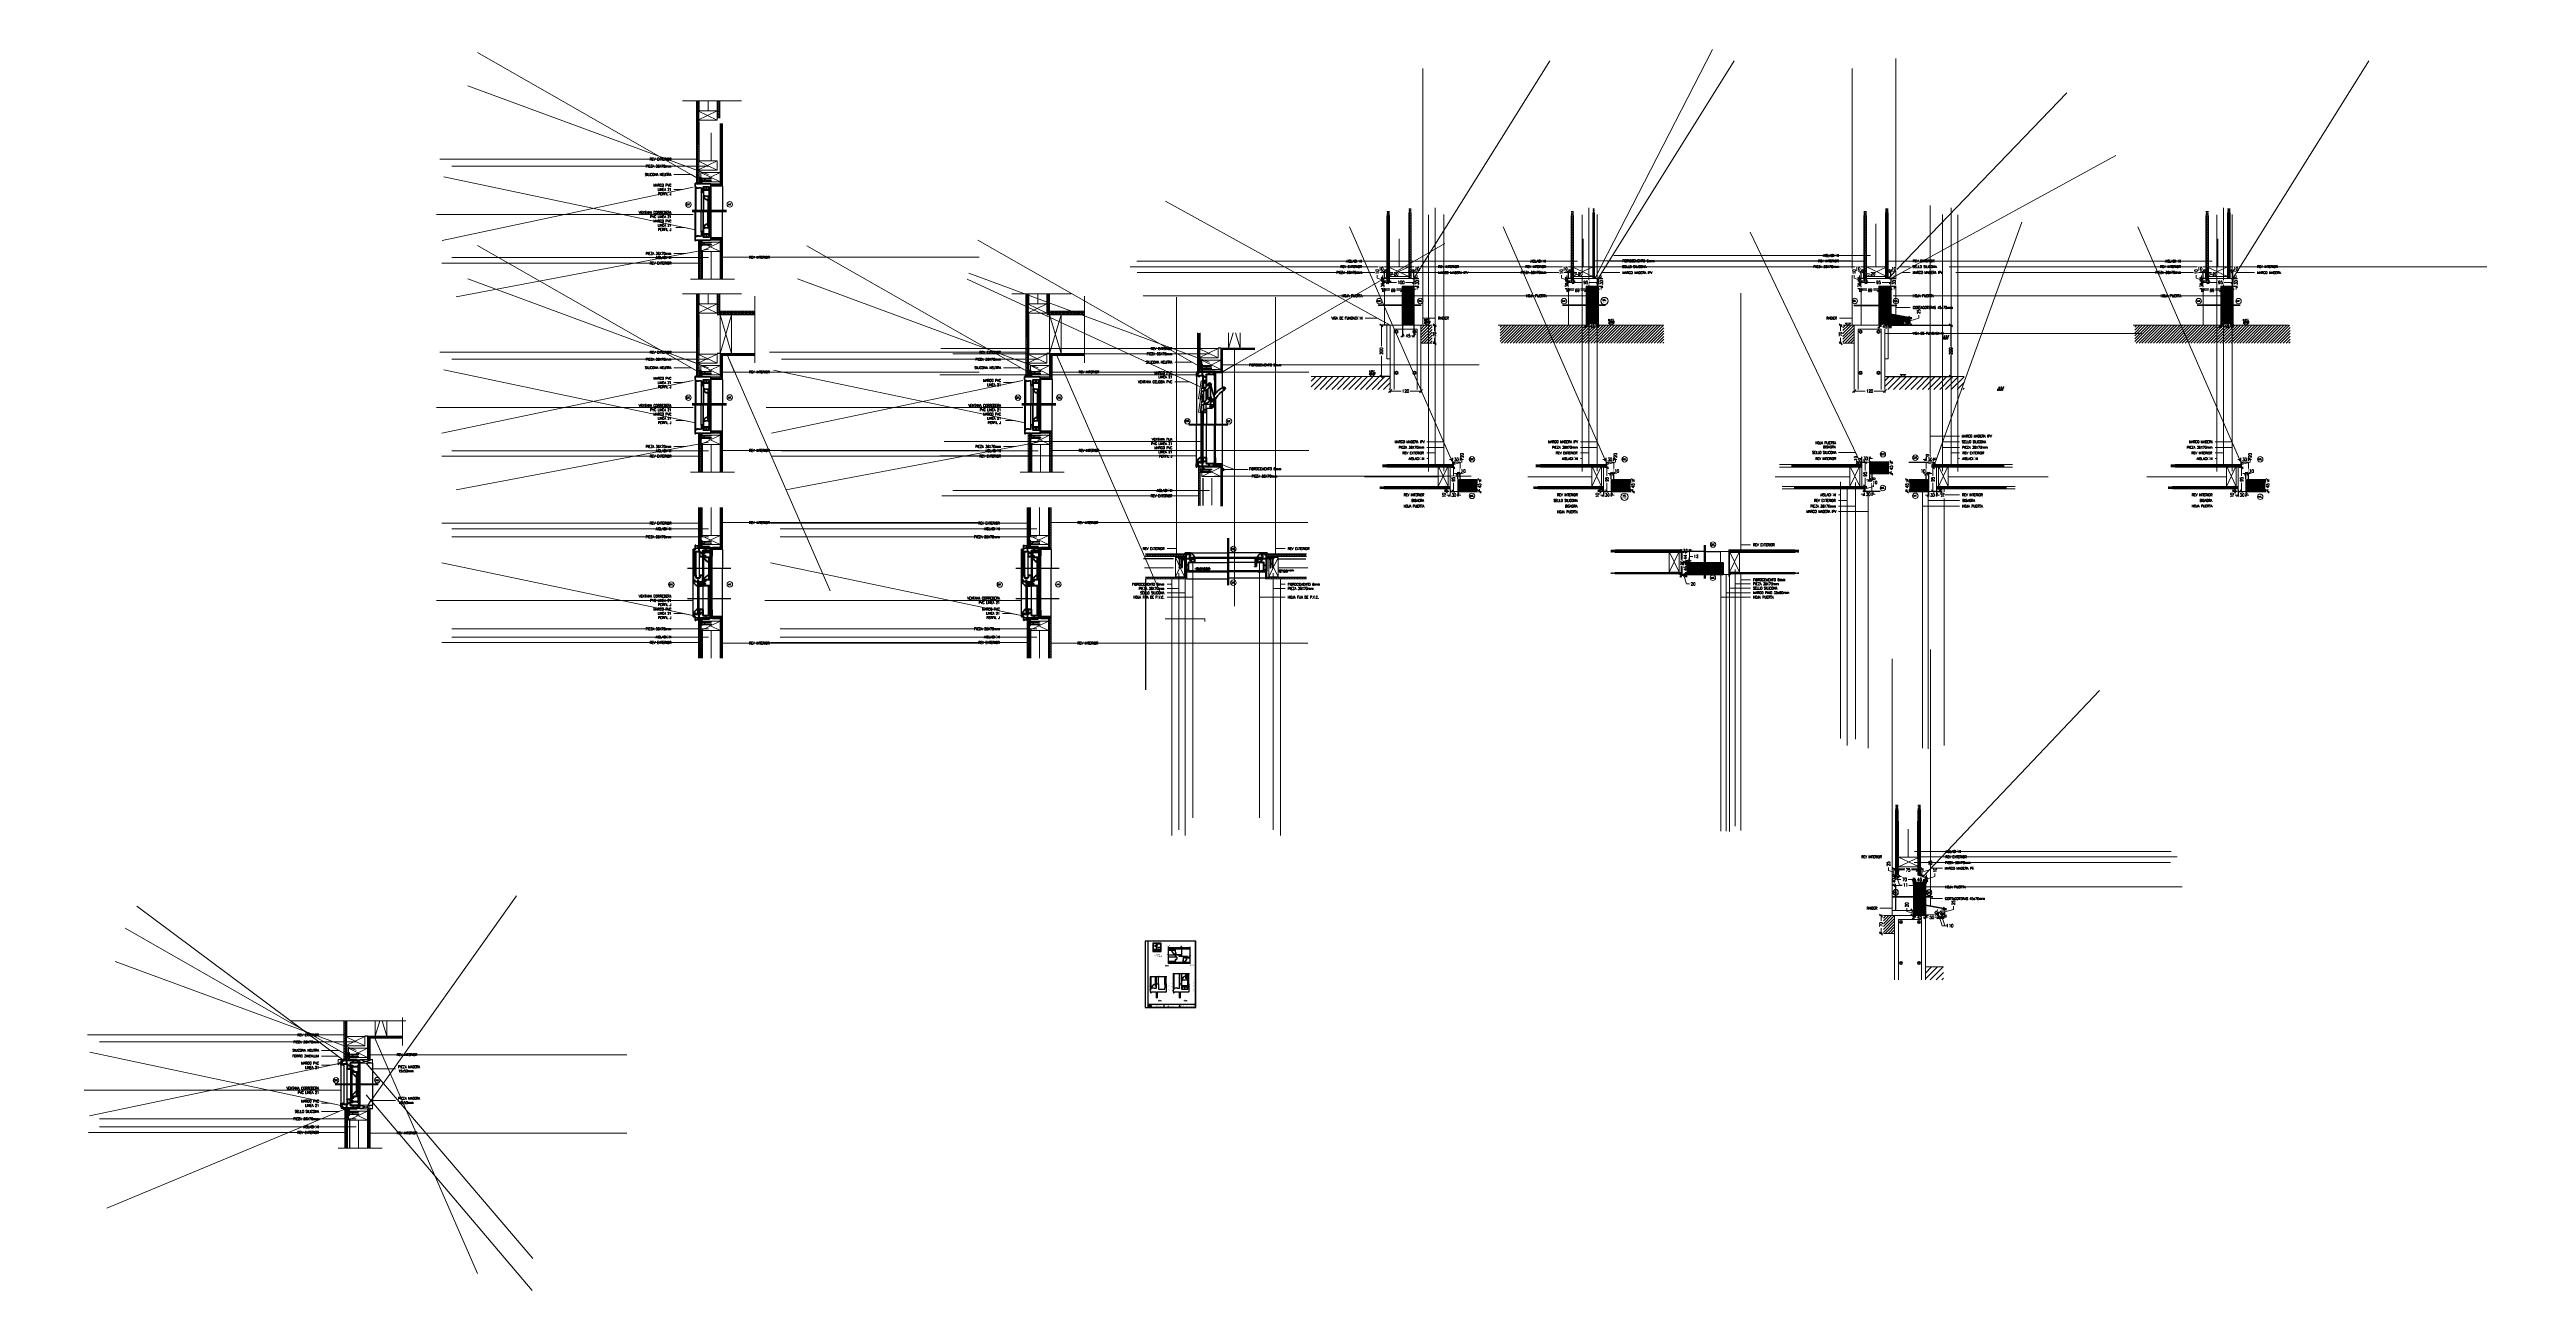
# Model space of a CAD drawing. Header units: metres. Extents: x -2 to 690, y -116 to 73.
# Drawn here: x 148.16 to 157.81, y 26.28 to 31.12 of the extents above; entities that cross this region are included whole.
import ezdxf
from ezdxf.enums import TextEntityAlignment as Align

# ---------------------------------------------------------------- set-up
doc = ezdxf.new("R2010")
doc.units = ezdxf.units.M
doc.header["$LTSCALE"] = 5
doc.header["$MEASUREMENT"] = 0
doc.linetypes.add('CENTER', pattern=[2, 1.25, -0.25, 0.25, -0.25])
doc.layers.get('0').update_dxf_attribs({"color": 30})
doc.layers.get('DEFPOINTS').update_dxf_attribs({"color": 210})
doc.layers.add('_AUX', color=210, linetype='Continuous', lineweight=18, plot=False)
for name, color, linetype, lineweight in [('A-ANNO-DIMS', 3, 'Continuous', 18), ('A-ANNO-SYMB', 3, 'Continuous', 18), ('A-ANNO-TEXT', 3, 'Continuous', 18), ('A-DETL-PATT', 8, 'Continuous', 18), ('A-ELEV-IDEN', 3, 'Continuous', 18), ('A-ELEV-MBE1', 7, 'Continuous', 35), ('A-ELEV-MBE2', 4, 'Continuous', 25), ('A-FURN', 8, 'Continuous', 18), ('A-WALL-PATT', 8, 'Continuous', 18), ('A-WALL-STUD', 3, 'Continuous', 18)]:
    doc.layers.add(name, color=color, linetype=linetype, lineweight=lineweight)
doc.styles.add('E-ARIAL', font='arial.ttf')
doc.styles.add('E-ROMANS', font='romans.shx', dxfattribs={"width": 0.8})
doc.dimstyles.new('E-0010_TICK_12', dxfattribs={"dimscale": 0.001, "dimtxt": 12, "dimasz": 12, "dimexe": 6, "dimexo": 4, "dimgap": 6, "dimtad": 0, "dimdec": 0, "dimlfac": 1000, "dimzin": 0, "dimdsep": 46, "dimtxsty": 'E-ROMANS', "dimblk": 'OBLIQUE', "dimcen": 6, "dimclrd": 256, "dimclre": 256, "dimclrt": 256, "dimadec": 0, "dimazin": 0, "dimtfac": 1, "dimtdec": 0, "dimtmove": 1, "dimatfit": 3, "dimldrblk": 'OPEN90', "dimfxl": 1, "dimtfill": 1, "dimtolj": 1, "dimtzin": 0, "dimlwd": -1, "dimarcsym": 0})
doc.dimstyles.new('E-0100_TICK_12', dxfattribs={"dimscale": 0.001, "dimtxt": 120, "dimasz": 120, "dimexe": 60, "dimexo": 40, "dimgap": 60, "dimtad": 0, "dimzin": 0, "dimdsep": 46, "dimtxsty": 'E-ROMANS', "dimblk": 'OBLIQUE', "dimcen": 60, "dimclrd": 256, "dimclre": 256, "dimclrt": 256, "dimadec": 0, "dimazin": 0, "dimtfac": 1, "dimtmove": 1, "dimatfit": 3, "dimldrblk": 'OPEN90', "dimfxl": 1, "dimtfill": 1, "dimtolj": 1, "dimtzin": 0, "dimlwd": -1, "dimarcsym": 0})
pattern_1 = [(0, (-421.595393, 3.4898223), (0, 0.00635), []), (0, (-421.595393, 3.4929973), (0, 0.00635), [0.003175, -0.0015875])]
pattern_2 = [(0, (0, 0), (0, 0.00635), []), (0, (0, 0.003175), (0, 0.00635), [0.003175, -0.0015875])]
pattern_3 = [(45, (-416.38608846, 5.57160555), (-0.00022450640303, 0.00022450640303), [])]
pattern_4 = [(90, (178.2126774, -541.838181), (-0.00635, 4e-19), []), (90, (178.2095024, -541.838181), (-0.00635, 4e-19), [0.003175, -0.0015875])]
pattern_5 = [(90, (178.2126774, -541.9208075), (-0.00635, 4e-19), []), (90, (178.2095024, -541.9208075), (-0.00635, 4e-19), [0.003175, -0.0015875])]
pattern_6 = [(45, (0, 0), (-0.00224506403, 0.00224506403), [])]
pattern_7 = [(90, (178.916953, -541.5029975), (-0.00635, 4e-19), []), (90, (178.913778, -541.5029975), (-0.00635, 4e-19), [0.003175, -0.0015875])]
pattern_8 = [(90, (178.926953, -541.5879975), (-0.00635, 4e-19), []), (90, (178.923778, -541.5879975), (-0.00635, 4e-19), [0.003175, -0.0015875])]
pattern_9 = [(135, (185.4531726, -123.461472), (-0.00224506403, -0.00224506403), [])]
pattern_10 = [(45, (2.27120774, -0.01), (-0.000224506403, 0.000224506403), [])]
pattern_11 = [(0, (-420.222184, 6.1495765), (0, 0.00635), []), (0, (-420.222184, 6.1527515), (0, 0.00635), [0.003175, -0.0015875])]
pattern_12 = [(0, (-420.222184, 6.90195), (0, 0.00635), []), (0, (-420.222184, 6.905125), (0, 0.00635), [0.003175, -0.0015875])]
pattern_13 = [(0, (0, 0.7523734), (0, 0.00635), []), (0, (0, 0.7555484), (0, 0.00635), [0.003175, -0.0015875])]
pattern_14 = [(0, (-418.9379175, 6.1495765), (0, 0.00635), []), (0, (-418.9379175, 6.1527515), (0, 0.00635), [0.003175, -0.0015875])]
pattern_15 = [(0, (1.2842665, 4e-15), (0, 0.00635), []), (0, (1.2842665, 0.003175), (0, 0.00635), [0.003175, -0.0015875])]

# ---------------------------------------------------------------- blocks, each defined once
blk = doc.blocks.new('_Oblique')
at = {"color": 0, "linetype": 'ByBlock', "lineweight": -2}
blk.add_line((-0.5, -0.5), (0.5, 0.5), dxfattribs=at)
blk = doc.blocks.new('*D1854')
at = {"layer": 'A-ANNO-DIMS', "lineweight": -2, "transparency": 16777216}
for p, q in [((153.3823, 30.0433), (153.3461, 30.0433)), ((153.3823, 29.8433), (153.3461, 29.8433))]:
    blk.add_line(p, q, dxfattribs=at)
at = {"layer": 'A-ANNO-DIMS', "transparency": 16777216}
for p, q in [((153.3521, 30.0433), (153.3521, 29.9616)), ((153.3521, 29.8433), (153.3521, 29.9249))]:
    blk.add_line(p, q, dxfattribs=at)
at = {"layer": 'DEFPOINTS', "color": 0, "transparency": 16777216}
for p in [(153.3521, 30.0433), (153.3863, 30.0433), (153.3863, 29.8433)]:
    blk.add_point(p, dxfattribs=at)
at = {"layer": 'A-ANNO-DIMS', "transparency": 16777216, "xscale": 0.012, "yscale": 0.012, "zscale": 0.012}
for p, rotation in [((153.3521, 30.0433), 90), ((153.3521, 29.8433), 270)]:
    blk.add_blockref('_Oblique', p, dxfattribs=dict(at, rotation=rotation))
at = {"layer": 'A-ANNO-DIMS', "transparency": 16777216, "insert": (153.3521, 29.9433), "char_height": 0.012, "attachment_point": 5, "rotation": 90, "style": 'E-ROMANS', "bg_fill": 3, "box_fill_scale": 1.25, "bg_fill_color": 256, "bg_fill_true_color": 13158600, "bg_fill_transparency": 0}
blk.add_mtext('\\A1;200', dxfattribs=at)
blk = doc.blocks.new('_Open90')
at = {"color": 0, "linetype": 'ByBlock', "lineweight": -2}
for p, q in [((0, 0), (-1, 0)), ((-0.5, 0.5), (0, 0)), ((0, 0), (-0.5, -0.5))]:
    blk.add_line(p, q, dxfattribs=at)
blk = doc.blocks.new('*D1718')
at = {"layer": 'A-ANNO-DIMS', "lineweight": -2, "transparency": 16777216}
for p, q in [((153.4338, 30.071), (153.4338, 29.9966)), ((153.4788, 30.071), (153.4788, 29.9966))]:
    blk.add_line(p, q, dxfattribs=at)
at = {"layer": 'A-ANNO-DIMS', "transparency": 16777216}
for p, q in [((153.4338, 30.0026), (153.4425, 30.0026)), ((153.4788, 30.0026), (153.47, 30.0026))]:
    blk.add_line(p, q, dxfattribs=at)
at = {"layer": 'DEFPOINTS', "color": 0, "transparency": 16777216}
for p in [(153.4338, 30.075), (153.4788, 30.075)]:
    blk.add_point(p, dxfattribs=at)
at = {"layer": 'A-ANNO-DIMS', "transparency": 16777216, "xscale": 0.012, "yscale": 0.012, "zscale": 0.012, "rotation": 180}
blk.add_blockref('_Oblique', (153.4338, 30.0026), dxfattribs=at)
at = {"layer": 'A-ANNO-DIMS', "transparency": 16777216, "xscale": 0.012, "yscale": 0.012, "zscale": 0.012}
blk.add_blockref('_Oblique', (153.4788, 30.0026), dxfattribs=at)
at = {"layer": 'A-ANNO-DIMS', "transparency": 16777216, "insert": (153.4563, 30.0026), "char_height": 0.012, "attachment_point": 5, "style": 'E-ROMANS', "bg_fill": 3, "box_fill_scale": 1.25, "bg_fill_color": 256, "bg_fill_true_color": 13158600, "bg_fill_transparency": 0}
blk.add_mtext('\\A1;45', dxfattribs=at)
at = {"layer": 'DEFPOINTS', "color": 0, "transparency": 16777216}
blk.add_point((153.4788, 30.0026), dxfattribs=at)
blk = doc.blocks.new('*D1855')
at = {"layer": 'A-ANNO-DIMS', "lineweight": -2, "transparency": 16777216}
for p, q in [((153.5539, 30.0433), (153.5653, 30.0433)), ((153.5539, 29.9733), (153.5653, 29.9733))]:
    blk.add_line(p, q, dxfattribs=at)
at = {"layer": 'A-ANNO-DIMS', "transparency": 16777216}
for p, q in [((153.5593, 30.0433), (153.5593, 30.0221)), ((153.5593, 29.9733), (153.5593, 29.9945))]:
    blk.add_line(p, q, dxfattribs=at)
at = {"layer": 'A-ANNO-DIMS', "transparency": 16777216, "xscale": 0.012, "yscale": 0.012, "zscale": 0.012}
for p, rotation in [((153.5593, 30.0433), 90), ((153.5593, 29.9733), 270)]:
    blk.add_blockref('_Oblique', p, dxfattribs=dict(at, rotation=rotation))
at = {"layer": 'A-ANNO-DIMS', "transparency": 16777216, "insert": (153.5593, 30.0083), "char_height": 0.012, "attachment_point": 5, "rotation": 90, "style": 'E-ROMANS', "bg_fill": 3, "box_fill_scale": 1.25, "bg_fill_color": 256, "bg_fill_true_color": 13158600, "bg_fill_transparency": 0}
blk.add_mtext('\\A1;70', dxfattribs=at)
at = {"layer": 'DEFPOINTS', "color": 0, "transparency": 16777216}
for p in [(153.5499, 30.0433), (153.5499, 29.9733), (153.5593, 29.9733)]:
    blk.add_point(p, dxfattribs=at)
blk = doc.blocks.new('*D1856')
at = {"layer": 'A-ANNO-DIMS', "lineweight": -2, "transparency": 16777216}
for p, q in [((153.3784, 30.2289), (153.3784, 30.2044)), ((153.4788, 30.2214), (153.4788, 30.2044))]:
    blk.add_line(p, q, dxfattribs=at)
at = {"layer": 'A-ANNO-DIMS', "transparency": 16777216}
for p, q in [((153.3784, 30.2104), (153.4109, 30.2104)), ((153.4788, 30.2104), (153.4462, 30.2104))]:
    blk.add_line(p, q, dxfattribs=at)
at = {"layer": 'A-ANNO-DIMS', "transparency": 16777216, "xscale": 0.012, "yscale": 0.012, "zscale": 0.012, "rotation": 180}
blk.add_blockref('_Oblique', (153.3784, 30.2104), dxfattribs=at)
at = {"layer": 'A-ANNO-DIMS', "transparency": 16777216, "xscale": 0.012, "yscale": 0.012, "zscale": 0.012}
blk.add_blockref('_Oblique', (153.4788, 30.2104), dxfattribs=at)
at = {"layer": 'A-ANNO-DIMS', "transparency": 16777216, "insert": (153.4286, 30.2104), "char_height": 0.012, "attachment_point": 5, "style": 'E-ROMANS', "bg_fill": 3, "box_fill_scale": 1.25, "bg_fill_color": 256, "bg_fill_true_color": 13158600, "bg_fill_transparency": 0}
blk.add_mtext('\\A1;100', dxfattribs=at)
at = {"layer": 'DEFPOINTS', "color": 0, "transparency": 16777216}
for p in [(153.3784, 30.2329), (153.4788, 30.2254), (153.4788, 30.2104)]:
    blk.add_point(p, dxfattribs=at)
blk = doc.blocks.new('*D1857')
at = {"layer": 'A-ANNO-DIMS', "lineweight": -2, "transparency": 16777216}
for p, q in [((153.4728, 30.2254), (153.4977, 30.2254)), ((153.4828, 30.1954), (153.4977, 30.1954))]:
    blk.add_line(p, q, dxfattribs=at)
at = {"layer": 'A-ANNO-DIMS', "transparency": 16777216}
for p, q in [((153.4917, 30.2254), (153.4917, 30.2374)), ((153.4917, 30.2254), (153.4917, 30.2241)), ((153.4917, 30.1954), (153.4917, 30.1966)), ((153.4917, 30.1954), (153.4917, 30.1834))]:
    blk.add_line(p, q, dxfattribs=at)
at = {"layer": 'A-ANNO-DIMS', "transparency": 16777216, "xscale": 0.012, "yscale": 0.012, "zscale": 0.012}
for p, rotation in [((153.4917, 30.2254), 270), ((153.4917, 30.1954), 90)]:
    blk.add_blockref('_Oblique', p, dxfattribs=dict(at, rotation=rotation))
at = {"layer": 'A-ANNO-DIMS', "transparency": 16777216, "insert": (153.4917, 30.2104), "char_height": 0.012, "attachment_point": 5, "rotation": 90, "style": 'E-ROMANS', "bg_fill": 3, "box_fill_scale": 1.25, "bg_fill_color": 256, "bg_fill_true_color": 13158600, "bg_fill_transparency": 0}
blk.add_mtext('\\A1;30', dxfattribs=at)
at = {"layer": 'DEFPOINTS', "color": 0, "transparency": 16777216}
for p in [(153.4688, 30.2254), (153.4917, 30.2254), (153.4788, 30.1954)]:
    blk.add_point(p, dxfattribs=at)
blk = doc.blocks.new('*D1858')
at = {"layer": 'A-ANNO-DIMS', "lineweight": -2, "transparency": 16777216}
for p, q in [((153.3598, 30.2154), (153.3511, 30.2154)), ((153.3598, 30.1854), (153.3511, 30.1854))]:
    blk.add_line(p, q, dxfattribs=at)
at = {"layer": 'A-ANNO-DIMS', "transparency": 16777216}
for p, q in [((153.3571, 30.2154), (153.3571, 30.2274)), ((153.3571, 30.2154), (153.3571, 30.2141)), ((153.3571, 30.1854), (153.3571, 30.1866)), ((153.3571, 30.1854), (153.3571, 30.1734))]:
    blk.add_line(p, q, dxfattribs=at)
at = {"layer": 'A-ANNO-DIMS', "transparency": 16777216, "xscale": 0.012, "yscale": 0.012, "zscale": 0.012}
for p, rotation in [((153.3571, 30.2154), 270), ((153.3571, 30.1854), 90)]:
    blk.add_blockref('_Oblique', p, dxfattribs=dict(at, rotation=rotation))
at = {"layer": 'A-ANNO-DIMS', "transparency": 16777216, "insert": (153.3571, 30.2004), "char_height": 0.012, "attachment_point": 5, "rotation": 90, "style": 'E-ROMANS', "bg_fill": 3, "box_fill_scale": 1.25, "bg_fill_color": 256, "bg_fill_true_color": 13158600, "bg_fill_transparency": 0}
blk.add_mtext('\\A1;30', dxfattribs=at)
at = {"layer": 'DEFPOINTS', "color": 0, "transparency": 16777216}
for p in [(153.3638, 30.2154), (153.3571, 30.1854), (153.3638, 30.1854)]:
    blk.add_point(p, dxfattribs=at)
blk = doc.blocks.new('*D1859')
at = {"layer": 'A-ANNO-DIMS', "lineweight": -2, "transparency": 16777216}
for p, q in [((153.3638, 30.1814), (153.3638, 30.1737)), ((153.4328, 30.1814), (153.4328, 30.1737))]:
    blk.add_line(p, q, dxfattribs=at)
at = {"layer": 'A-ANNO-DIMS', "transparency": 16777216}
for p, q in [((153.3638, 30.1797), (153.385, 30.1797)), ((153.4328, 30.1797), (153.4116, 30.1797))]:
    blk.add_line(p, q, dxfattribs=at)
at = {"layer": 'A-ANNO-DIMS', "transparency": 16777216, "xscale": 0.012, "yscale": 0.012, "zscale": 0.012, "rotation": 180}
blk.add_blockref('_Oblique', (153.3638, 30.1797), dxfattribs=at)
at = {"layer": 'A-ANNO-DIMS', "transparency": 16777216, "xscale": 0.012, "yscale": 0.012, "zscale": 0.012}
blk.add_blockref('_Oblique', (153.4328, 30.1797), dxfattribs=at)
at = {"layer": 'A-ANNO-DIMS', "transparency": 16777216, "insert": (153.3983, 30.1797), "char_height": 0.012, "attachment_point": 5, "style": 'E-ROMANS', "bg_fill": 3, "box_fill_scale": 1.25, "bg_fill_color": 256, "bg_fill_true_color": 13158600, "bg_fill_transparency": 0}
blk.add_mtext('\\A1;69', dxfattribs=at)
at = {"layer": 'DEFPOINTS', "color": 0, "transparency": 16777216}
for p in [(153.3638, 30.1854), (153.4328, 30.1854), (153.4328, 30.1797)]:
    blk.add_point(p, dxfattribs=at)
blk = doc.blocks.new('*D1860')
at = {"layer": 'A-ANNO-DIMS', "lineweight": -2, "transparency": 16777216}
for p, q in [((153.4328, 30.1914), (153.4328, 30.1737)), ((153.4788, 30.1914), (153.4788, 30.1737))]:
    blk.add_line(p, q, dxfattribs=at)
at = {"layer": 'A-ANNO-DIMS', "transparency": 16777216}
for p, q in [((153.4328, 30.1797), (153.442, 30.1797)), ((153.4788, 30.1797), (153.4695, 30.1797))]:
    blk.add_line(p, q, dxfattribs=at)
at = {"layer": 'A-ANNO-DIMS', "transparency": 16777216, "xscale": 0.012, "yscale": 0.012, "zscale": 0.012, "rotation": 180}
blk.add_blockref('_Oblique', (153.4328, 30.1797), dxfattribs=at)
at = {"layer": 'A-ANNO-DIMS', "transparency": 16777216, "xscale": 0.012, "yscale": 0.012, "zscale": 0.012}
blk.add_blockref('_Oblique', (153.4788, 30.1797), dxfattribs=at)
at = {"layer": 'A-ANNO-DIMS', "transparency": 16777216, "insert": (153.4558, 30.1797), "char_height": 0.012, "attachment_point": 5, "style": 'E-ROMANS', "bg_fill": 3, "box_fill_scale": 1.25, "bg_fill_color": 256, "bg_fill_true_color": 13158600, "bg_fill_transparency": 0}
blk.add_mtext('\\A1;46', dxfattribs=at)
at = {"layer": 'DEFPOINTS', "color": 0, "transparency": 16777216}
for p in [(153.4328, 30.1954), (153.4788, 30.1954), (153.4788, 30.1797)]:
    blk.add_point(p, dxfattribs=at)
blk = doc.blocks.new('*D1719')
at = {"layer": 'A-ANNO-DIMS', "lineweight": -2, "transparency": 16777216}
for p, q in [((153.3863, 29.7893), (153.3863, 29.7809)), ((153.5063, 29.7893), (153.5063, 29.7809))]:
    blk.add_line(p, q, dxfattribs=at)
at = {"layer": 'A-ANNO-DIMS', "transparency": 16777216}
for p, q in [((153.3863, 29.7869), (153.4286, 29.7869)), ((153.5063, 29.7869), (153.4639, 29.7869))]:
    blk.add_line(p, q, dxfattribs=at)
at = {"layer": 'A-ANNO-DIMS', "transparency": 16777216, "xscale": 0.012, "yscale": 0.012, "zscale": 0.012, "rotation": 180}
blk.add_blockref('_Oblique', (153.3863, 29.7869), dxfattribs=at)
at = {"layer": 'A-ANNO-DIMS', "transparency": 16777216, "xscale": 0.012, "yscale": 0.012, "zscale": 0.012}
blk.add_blockref('_Oblique', (153.5063, 29.7869), dxfattribs=at)
at = {"layer": 'A-ANNO-DIMS', "transparency": 16777216, "insert": (153.4463, 29.7869), "char_height": 0.012, "attachment_point": 5, "style": 'E-ROMANS', "bg_fill": 3, "box_fill_scale": 1.25, "bg_fill_color": 256, "bg_fill_true_color": 13158600, "bg_fill_transparency": 0}
blk.add_mtext('\\A1;120', dxfattribs=at)
at = {"layer": 'DEFPOINTS', "color": 0, "transparency": 16777216}
for p in [(153.3863, 29.7933), (153.5063, 29.7933), (153.5063, 29.7869)]:
    blk.add_point(p, dxfattribs=at)
blk = doc.blocks.new('*D1861')
at = {"layer": 'A-ANNO-DIMS', "lineweight": -2, "transparency": 16777216}
for p, q in [((154.3288, 29.4407), (154.3385, 29.4407)), ((154.3288, 29.3957), (154.3385, 29.3957))]:
    blk.add_line(p, q, dxfattribs=at)
at = {"layer": 'A-ANNO-DIMS', "transparency": 16777216}
for p, q in [((154.3325, 29.4407), (154.3325, 29.432)), ((154.3325, 29.3957), (154.3325, 29.4044))]:
    blk.add_line(p, q, dxfattribs=at)
at = {"layer": 'A-ANNO-DIMS', "transparency": 16777216, "xscale": 0.012, "yscale": 0.012, "zscale": 0.012}
for p, rotation in [((154.3325, 29.4407), 90), ((154.3325, 29.3957), 270)]:
    blk.add_blockref('_Oblique', p, dxfattribs=dict(at, rotation=rotation))
at = {"layer": 'A-ANNO-DIMS', "transparency": 16777216, "insert": (154.3325, 29.4182), "char_height": 0.012, "attachment_point": 5, "rotation": 90, "style": 'E-ROMANS', "bg_fill": 3, "box_fill_scale": 1.25, "bg_fill_color": 256, "bg_fill_true_color": 13158600, "bg_fill_transparency": 0}
blk.add_mtext('\\A1;45', dxfattribs=at)
at = {"layer": 'DEFPOINTS', "color": 0, "transparency": 16777216}
for p in [(154.3248, 29.4407), (154.3248, 29.3957), (154.3325, 29.3957)]:
    blk.add_point(p, dxfattribs=at)
blk = doc.blocks.new('*D1720')
at = {"layer": 'A-ANNO-DIMS', "lineweight": -2, "transparency": 16777216}
for p, q in [((154.1512, 30.071), (154.1512, 30.0336)), ((154.1962, 30.071), (154.1962, 30.0336))]:
    blk.add_line(p, q, dxfattribs=at)
at = {"layer": 'A-ANNO-DIMS', "transparency": 16777216}
for p, q in [((154.1512, 30.0396), (154.1599, 30.0396)), ((154.1962, 30.0396), (154.1875, 30.0396))]:
    blk.add_line(p, q, dxfattribs=at)
at = {"layer": 'A-ANNO-DIMS', "transparency": 16777216, "xscale": 0.012, "yscale": 0.012, "zscale": 0.012, "rotation": 180}
blk.add_blockref('_Oblique', (154.1512, 30.0396), dxfattribs=at)
at = {"layer": 'A-ANNO-DIMS', "transparency": 16777216, "xscale": 0.012, "yscale": 0.012, "zscale": 0.012}
blk.add_blockref('_Oblique', (154.1962, 30.0396), dxfattribs=at)
at = {"layer": 'A-ANNO-DIMS', "transparency": 16777216, "insert": (154.1737, 30.0396), "char_height": 0.012, "attachment_point": 5, "style": 'E-ROMANS', "bg_fill": 3, "box_fill_scale": 1.25, "bg_fill_color": 256, "bg_fill_true_color": 13158600, "bg_fill_transparency": 0}
blk.add_mtext('\\A1;45', dxfattribs=at)
at = {"layer": 'DEFPOINTS', "color": 0, "transparency": 16777216}
for p in [(154.1512, 30.075), (154.1962, 30.075), (154.1962, 30.0396)]:
    blk.add_point(p, dxfattribs=at)
blk = doc.blocks.new('*D1862')
at = {"layer": 'A-ANNO-DIMS', "lineweight": -2, "transparency": 16777216}
for p, q in [((154.0812, 30.1814), (154.0812, 30.1737)), ((154.1502, 30.1814), (154.1502, 30.1737))]:
    blk.add_line(p, q, dxfattribs=at)
at = {"layer": 'A-ANNO-DIMS', "transparency": 16777216}
for p, q in [((154.0812, 30.1797), (154.1024, 30.1797)), ((154.1502, 30.1797), (154.129, 30.1797))]:
    blk.add_line(p, q, dxfattribs=at)
at = {"layer": 'A-ANNO-DIMS', "transparency": 16777216, "xscale": 0.012, "yscale": 0.012, "zscale": 0.012, "rotation": 180}
blk.add_blockref('_Oblique', (154.0812, 30.1797), dxfattribs=at)
at = {"layer": 'A-ANNO-DIMS', "transparency": 16777216, "xscale": 0.012, "yscale": 0.012, "zscale": 0.012}
blk.add_blockref('_Oblique', (154.1502, 30.1797), dxfattribs=at)
at = {"layer": 'A-ANNO-DIMS', "transparency": 16777216, "insert": (154.1157, 30.1797), "char_height": 0.012, "attachment_point": 5, "style": 'E-ROMANS', "bg_fill": 3, "box_fill_scale": 1.25, "bg_fill_color": 256, "bg_fill_true_color": 13158600, "bg_fill_transparency": 0}
blk.add_mtext('\\A1;69', dxfattribs=at)
at = {"layer": 'DEFPOINTS', "color": 0, "transparency": 16777216}
for p in [(154.0812, 30.1854), (154.1502, 30.1854), (154.1502, 30.1797)]:
    blk.add_point(p, dxfattribs=at)
blk = doc.blocks.new('*D1863')
at = {"layer": 'A-ANNO-DIMS', "lineweight": -2, "transparency": 16777216}
for p, q in [((154.1502, 30.1914), (154.1502, 30.1737)), ((154.1962, 30.1914), (154.1962, 30.1737))]:
    blk.add_line(p, q, dxfattribs=at)
at = {"layer": 'A-ANNO-DIMS', "transparency": 16777216}
for p, q in [((154.1502, 30.1797), (154.1594, 30.1797)), ((154.1962, 30.1797), (154.187, 30.1797))]:
    blk.add_line(p, q, dxfattribs=at)
at = {"layer": 'A-ANNO-DIMS', "transparency": 16777216, "xscale": 0.012, "yscale": 0.012, "zscale": 0.012, "rotation": 180}
blk.add_blockref('_Oblique', (154.1502, 30.1797), dxfattribs=at)
at = {"layer": 'A-ANNO-DIMS', "transparency": 16777216, "xscale": 0.012, "yscale": 0.012, "zscale": 0.012}
blk.add_blockref('_Oblique', (154.1962, 30.1797), dxfattribs=at)
at = {"layer": 'A-ANNO-DIMS', "transparency": 16777216, "insert": (154.1732, 30.1797), "char_height": 0.012, "attachment_point": 5, "style": 'E-ROMANS', "bg_fill": 3, "box_fill_scale": 1.25, "bg_fill_color": 256, "bg_fill_true_color": 13158600, "bg_fill_transparency": 0}
blk.add_mtext('\\A1;46', dxfattribs=at)
at = {"layer": 'DEFPOINTS', "color": 0, "transparency": 16777216}
for p in [(154.1502, 30.1954), (154.1962, 30.1954), (154.1962, 30.1797)]:
    blk.add_point(p, dxfattribs=at)
blk = doc.blocks.new('*D1864')
at = {"layer": 'A-ANNO-DIMS', "transparency": 16777216}
for p, q in [((155.3995, 27.7599), (155.3995, 27.7719)), ((155.4205, 27.7536), (155.3995, 27.7599)), ((155.4205, 27.7436), (155.4205, 27.7637))]:
    blk.add_line(p, q, dxfattribs=at)
at = {"layer": 'A-ANNO-DIMS', "lineweight": -2, "transparency": 16777216}
for p, q in [((155.4209, 27.7637), (155.4145, 27.7637)), ((155.4209, 27.7436), (155.4145, 27.7436))]:
    blk.add_line(p, q, dxfattribs=at)
at = {"layer": 'A-ANNO-DIMS', "transparency": 16777216, "insert": (155.3995, 27.7857), "char_height": 0.012, "attachment_point": 5, "rotation": 90, "style": 'E-ROMANS', "bg_fill": 3, "box_fill_scale": 1.25, "bg_fill_color": 256, "bg_fill_true_color": 13158600, "bg_fill_transparency": 0}
blk.add_mtext('\\A1;20', dxfattribs=at)
at = {"layer": 'DEFPOINTS', "color": 0, "transparency": 16777216}
for p in [(155.4205, 27.7637), (155.4249, 27.7637), (155.4249, 27.7436)]:
    blk.add_point(p, dxfattribs=at)
at = {"layer": 'A-ANNO-DIMS', "transparency": 16777216, "xscale": 0.012, "yscale": 0.012, "zscale": 0.012}
for p, rotation in [((155.4205, 27.7637), 90), ((155.4205, 27.7436), 270)]:
    blk.add_blockref('_Oblique', p, dxfattribs=dict(at, rotation=rotation))
blk = doc.blocks.new('*D1865')
at = {"layer": 'A-ANNO-DIMS', "lineweight": -2, "transparency": 16777216}
for p, q in [((155.4267, 27.7414), (155.4267, 27.7308)), ((155.4719, 27.7415), (155.4719, 27.7308))]:
    blk.add_line(p, q, dxfattribs=at)
at = {"layer": 'A-ANNO-DIMS', "transparency": 16777216}
for p, q in [((155.4267, 27.7368), (155.4356, 27.7368)), ((155.4719, 27.7368), (155.4631, 27.7368))]:
    blk.add_line(p, q, dxfattribs=at)
at = {"layer": 'A-ANNO-DIMS', "transparency": 16777216, "xscale": 0.012, "yscale": 0.012, "zscale": 0.012, "rotation": 180}
blk.add_blockref('_Oblique', (155.4267, 27.7368), dxfattribs=at)
at = {"layer": 'A-ANNO-DIMS', "transparency": 16777216, "xscale": 0.012, "yscale": 0.012, "zscale": 0.012}
blk.add_blockref('_Oblique', (155.4719, 27.7368), dxfattribs=at)
at = {"layer": 'A-ANNO-DIMS', "transparency": 16777216, "insert": (155.4493, 27.7368), "char_height": 0.012, "attachment_point": 5, "style": 'E-ROMANS', "bg_fill": 3, "box_fill_scale": 1.25, "bg_fill_color": 256, "bg_fill_true_color": 13158600, "bg_fill_transparency": 0}
blk.add_mtext('\\A1;45', dxfattribs=at)
at = {"layer": 'DEFPOINTS', "color": 0, "transparency": 16777216}
for p in [(155.4267, 27.7454), (155.4719, 27.7455), (155.4719, 27.7368)]:
    blk.add_point(p, dxfattribs=at)
blk = doc.blocks.new('*D1866')
at = {"layer": 'A-ANNO-DIMS', "lineweight": -2, "transparency": 16777216}
for p, q in [((155.4719, 27.7414), (155.4719, 27.7308)), ((155.5221, 27.7414), (155.5221, 27.7308))]:
    blk.add_line(p, q, dxfattribs=at)
at = {"layer": 'A-ANNO-DIMS', "transparency": 16777216}
for p, q in [((155.4719, 27.7368), (155.4832, 27.7368)), ((155.5221, 27.7368), (155.5108, 27.7368))]:
    blk.add_line(p, q, dxfattribs=at)
at = {"layer": 'A-ANNO-DIMS', "transparency": 16777216, "xscale": 0.012, "yscale": 0.012, "zscale": 0.012, "rotation": 180}
blk.add_blockref('_Oblique', (155.4719, 27.7368), dxfattribs=at)
at = {"layer": 'A-ANNO-DIMS', "transparency": 16777216, "xscale": 0.012, "yscale": 0.012, "zscale": 0.012}
blk.add_blockref('_Oblique', (155.5221, 27.7368), dxfattribs=at)
at = {"layer": 'A-ANNO-DIMS', "transparency": 16777216, "insert": (155.497, 27.7368), "char_height": 0.012, "attachment_point": 5, "style": 'E-ROMANS', "bg_fill": 3, "box_fill_scale": 1.25, "bg_fill_color": 256, "bg_fill_true_color": 13158600, "bg_fill_transparency": 0}
blk.add_mtext('\\A1;50', dxfattribs=at)
at = {"layer": 'DEFPOINTS', "color": 0, "transparency": 16777216}
for p in [(155.4719, 27.7454), (155.5221, 27.7454), (155.5221, 27.7368)]:
    blk.add_point(p, dxfattribs=at)
blk = doc.blocks.new('*D1867')
at = {"layer": 'A-ANNO-DIMS', "lineweight": -2, "transparency": 16777216}
for p, q in [((155.5181, 27.7554), (155.5128, 27.7554)), ((155.5181, 27.7454), (155.5128, 27.7454))]:
    blk.add_line(p, q, dxfattribs=at)
at = {"layer": 'A-ANNO-DIMS', "transparency": 16777216}
for p, q in [((155.5188, 27.7554), (155.5188, 27.7674)), ((155.5188, 27.7454), (155.5188, 27.7334))]:
    blk.add_line(p, q, dxfattribs=at)
at = {"layer": 'A-ANNO-DIMS', "transparency": 16777216, "insert": (155.5151, 27.7504), "char_height": 0.012, "attachment_point": 5, "rotation": 90, "style": 'E-ROMANS', "bg_fill": 3, "box_fill_scale": 1.25, "bg_fill_color": 256, "bg_fill_true_color": 13158600, "bg_fill_transparency": 0}
blk.add_mtext('\\A1;10', dxfattribs=at)
at = {"layer": 'A-ANNO-DIMS', "transparency": 16777216}
blk.add_line((155.5188, 27.7454), (155.5188, 27.7554), dxfattribs=at)
at = {"layer": 'DEFPOINTS', "color": 0, "transparency": 16777216}
for p in [(155.5188, 27.7554), (155.5221, 27.7554), (155.5221, 27.7454)]:
    blk.add_point(p, dxfattribs=at)
at = {"layer": 'A-ANNO-DIMS', "transparency": 16777216, "xscale": 0.012, "yscale": 0.012, "zscale": 0.012}
for p, rotation in [((155.5188, 27.7554), 270), ((155.5188, 27.7454), 90)]:
    blk.add_blockref('_Oblique', p, dxfattribs=dict(at, rotation=rotation))
blk = doc.blocks.new('*D1868')
at = {"layer": 'A-ANNO-DIMS', "transparency": 16777216}
for p, q in [((155.5221, 27.7368), (155.5101, 27.7368)), ((155.5271, 27.7368), (155.537, 27.7038)), ((155.5321, 27.7368), (155.5441, 27.7368)), ((155.537, 27.7038), (155.549, 27.7038))]:
    blk.add_line(p, q, dxfattribs=at)
at = {"layer": 'A-ANNO-DIMS', "lineweight": -2, "transparency": 16777216}
for p, q in [((155.5221, 27.7514), (155.5221, 27.7308)), ((155.5321, 27.7514), (155.5321, 27.7308))]:
    blk.add_line(p, q, dxfattribs=at)
at = {"layer": 'A-ANNO-DIMS', "transparency": 16777216, "insert": (155.5621, 27.7038), "char_height": 0.012, "attachment_point": 5, "style": 'E-ROMANS', "bg_fill": 3, "box_fill_scale": 1.25, "bg_fill_color": 256, "bg_fill_true_color": 13158600, "bg_fill_transparency": 0}
blk.add_mtext('\\A1;10', dxfattribs=at)
at = {"layer": 'A-ANNO-DIMS', "transparency": 16777216}
blk.add_line((155.5321, 27.7368), (155.5221, 27.7368), dxfattribs=at)
blk.add_line((155.5321, 27.7368), (155.5221, 27.7368), dxfattribs=at)
at = {"layer": 'DEFPOINTS', "color": 0, "transparency": 16777216}
for p in [(155.5221, 27.7554), (155.5221, 27.7368), (155.5321, 27.7554)]:
    blk.add_point(p, dxfattribs=at)
at = {"layer": 'A-ANNO-DIMS', "transparency": 16777216, "xscale": 0.012, "yscale": 0.012, "zscale": 0.012}
blk.add_blockref('_Oblique', (155.5221, 27.7368), dxfattribs=at)
at = {"layer": 'A-ANNO-DIMS', "transparency": 16777216, "xscale": 0.012, "yscale": 0.012, "zscale": 0.012, "rotation": 180}
blk.add_blockref('_Oblique', (155.5321, 27.7368), dxfattribs=at)
blk = doc.blocks.new('*D1721')
at = {"layer": 'A-ANNO-DIMS', "transparency": 16777216}
for p, q in [((155.5354, 27.7554), (155.5354, 27.7674)), ((155.5354, 27.7454), (155.5354, 27.7334))]:
    blk.add_line(p, q, dxfattribs=at)
at = {"layer": 'A-ANNO-DIMS', "lineweight": -2, "transparency": 16777216}
for p, q in [((155.5361, 27.7554), (155.5414, 27.7554)), ((155.5361, 27.7454), (155.5414, 27.7454))]:
    blk.add_line(p, q, dxfattribs=at)
at = {"layer": 'A-ANNO-DIMS', "transparency": 16777216, "insert": (155.539, 27.7504), "char_height": 0.012, "attachment_point": 5, "rotation": 90, "style": 'E-ROMANS', "bg_fill": 3, "box_fill_scale": 1.25, "bg_fill_color": 256, "bg_fill_true_color": 13158600, "bg_fill_transparency": 0}
blk.add_mtext('\\A1;10', dxfattribs=at)
at = {"layer": 'A-ANNO-DIMS', "transparency": 16777216}
blk.add_line((155.5354, 27.7454), (155.5354, 27.7554), dxfattribs=at)
at = {"layer": 'DEFPOINTS', "color": 0, "transparency": 16777216}
for p in [(155.5321, 27.7554), (155.5321, 27.7454), (155.5354, 27.7554)]:
    blk.add_point(p, dxfattribs=at)
at = {"layer": 'A-ANNO-DIMS', "transparency": 16777216, "xscale": 0.012, "yscale": 0.012, "zscale": 0.012}
for p, rotation in [((155.5354, 27.7554), 270), ((155.5354, 27.7454), 90)]:
    blk.add_blockref('_Oblique', p, dxfattribs=dict(at, rotation=rotation))
blk = doc.blocks.new('*D1869')
at = {"layer": 'A-ANNO-DIMS', "transparency": 16777216}
for p, q in [((155.5321, 27.7368), (155.5201, 27.7368)), ((155.5371, 27.7368), (155.547, 27.7038)), ((155.5421, 27.7368), (155.5541, 27.7368)), ((155.547, 27.7038), (155.559, 27.7038))]:
    blk.add_line(p, q, dxfattribs=at)
at = {"layer": 'A-ANNO-DIMS', "lineweight": -2, "transparency": 16777216}
for p, q in [((155.5321, 27.7414), (155.5321, 27.7308)), ((155.5421, 27.7414), (155.5421, 27.7308))]:
    blk.add_line(p, q, dxfattribs=at)
at = {"layer": 'A-ANNO-DIMS', "transparency": 16777216, "insert": (155.5721, 27.7038), "char_height": 0.012, "attachment_point": 5, "style": 'E-ROMANS', "bg_fill": 3, "box_fill_scale": 1.25, "bg_fill_color": 256, "bg_fill_true_color": 13158600, "bg_fill_transparency": 0}
blk.add_mtext('\\A1;10', dxfattribs=at)
at = {"layer": 'A-ANNO-DIMS', "transparency": 16777216}
blk.add_line((155.5321, 27.7368), (155.5421, 27.7368), dxfattribs=at)
blk.add_line((155.5321, 27.7368), (155.5421, 27.7368), dxfattribs=at)
at = {"layer": 'DEFPOINTS', "color": 0, "transparency": 16777216}
for p in [(155.5321, 27.7454), (155.5421, 27.7454), (155.5421, 27.7368)]:
    blk.add_point(p, dxfattribs=at)
at = {"layer": 'A-ANNO-DIMS', "transparency": 16777216, "xscale": 0.012, "yscale": 0.012, "zscale": 0.012}
blk.add_blockref('_Oblique', (155.5321, 27.7368), dxfattribs=at)
at = {"layer": 'A-ANNO-DIMS', "transparency": 16777216, "xscale": 0.012, "yscale": 0.012, "zscale": 0.012, "rotation": 180}
blk.add_blockref('_Oblique', (155.5421, 27.7368), dxfattribs=at)
blk = doc.blocks.new('*D1870')
at = {"layer": 'A-ANNO-DIMS', "lineweight": -2, "transparency": 16777216}
for p, q in [((155.5461, 27.7705), (155.5541, 27.7705)), ((155.5461, 27.7454), (155.5541, 27.7454))]:
    blk.add_line(p, q, dxfattribs=at)
at = {"layer": 'A-ANNO-DIMS', "transparency": 16777216}
for p, q in [((155.5481, 27.7454), (155.5481, 27.7705)), ((155.5481, 27.7579), (155.5811, 27.7678)), ((155.5811, 27.7678), (155.5811, 27.7798))]:
    blk.add_line(p, q, dxfattribs=at)
at = {"layer": 'A-ANNO-DIMS', "transparency": 16777216, "insert": (155.5811, 27.7936), "char_height": 0.012, "attachment_point": 5, "rotation": 90, "style": 'E-ROMANS', "bg_fill": 3, "box_fill_scale": 1.25, "bg_fill_color": 256, "bg_fill_true_color": 13158600, "bg_fill_transparency": 0}
blk.add_mtext('\\A1;25', dxfattribs=at)
at = {"layer": 'DEFPOINTS', "color": 0, "transparency": 16777216}
for p in [(155.5421, 27.7705), (155.5421, 27.7454), (155.5481, 27.7705)]:
    blk.add_point(p, dxfattribs=at)
at = {"layer": 'A-ANNO-DIMS', "transparency": 16777216, "xscale": 0.012, "yscale": 0.012, "zscale": 0.012}
for p, rotation in [((155.5481, 27.7705), 90), ((155.5481, 27.7454), 270)]:
    blk.add_blockref('_Oblique', p, dxfattribs=dict(at, rotation=rotation))
blk = doc.blocks.new('*D1871')
at = {"layer": 'A-ANNO-DIMS', "transparency": 16777216}
for p, q in [((154.5208, 29.1652), (154.5088, 29.1652)), ((154.5208, 29.1652), (154.5231, 29.1652)), ((154.5529, 29.1652), (154.5506, 29.1652)), ((154.5529, 29.1652), (154.5649, 29.1652))]:
    blk.add_line(p, q, dxfattribs=at)
at = {"layer": 'A-ANNO-DIMS', "lineweight": -2, "transparency": 16777216}
for p, q in [((154.5208, 29.1664), (154.5208, 29.1712)), ((154.5529, 29.1664), (154.5529, 29.1712))]:
    blk.add_line(p, q, dxfattribs=at)
at = {"layer": 'A-ANNO-DIMS', "transparency": 16777216, "xscale": 0.012, "yscale": 0.012, "zscale": 0.012}
blk.add_blockref('_Oblique', (154.5208, 29.1652), dxfattribs=at)
at = {"layer": 'A-ANNO-DIMS', "transparency": 16777216, "xscale": 0.012, "yscale": 0.012, "zscale": 0.012, "rotation": 180}
blk.add_blockref('_Oblique', (154.5529, 29.1652), dxfattribs=at)
at = {"layer": 'A-ANNO-DIMS', "transparency": 16777216, "insert": (154.5368, 29.1652), "char_height": 0.012, "attachment_point": 5, "style": 'E-ROMANS', "bg_fill": 3, "box_fill_scale": 1.25, "bg_fill_color": 256, "bg_fill_true_color": 13158600, "bg_fill_transparency": 0}
blk.add_mtext('\\A1;32', dxfattribs=at)
at = {"layer": 'DEFPOINTS', "color": 0, "transparency": 16777216}
for p in [(154.5208, 29.1624), (154.5529, 29.1652), (154.5529, 29.1624)]:
    blk.add_point(p, dxfattribs=at)
blk = doc.blocks.new('*D1872')
at = {"layer": 'A-ANNO-DIMS', "lineweight": -2, "transparency": 16777216}
for p, q in [((154.5489, 29.1624), (154.5307, 29.1624)), ((154.5489, 29.1183), (154.5307, 29.1183))]:
    blk.add_line(p, q, dxfattribs=at)
at = {"layer": 'A-ANNO-DIMS', "transparency": 16777216}
for p, q in [((154.5367, 29.1624), (154.5367, 29.1544)), ((154.5367, 29.1183), (154.5367, 29.1264))]:
    blk.add_line(p, q, dxfattribs=at)
at = {"layer": 'A-ANNO-DIMS', "transparency": 16777216, "xscale": 0.012, "yscale": 0.012, "zscale": 0.012}
for p, rotation in [((154.5367, 29.1624), 90), ((154.5367, 29.1183), 270)]:
    blk.add_blockref('_Oblique', p, dxfattribs=dict(at, rotation=rotation))
at = {"layer": 'A-ANNO-DIMS', "transparency": 16777216, "insert": (154.5367, 29.1404), "char_height": 0.012, "attachment_point": 5, "rotation": 90, "style": 'E-ROMANS', "bg_fill": 3, "box_fill_scale": 1.25, "bg_fill_color": 256, "bg_fill_true_color": 13158600, "bg_fill_transparency": 0}
blk.add_mtext('\\A1;44', dxfattribs=at)
at = {"layer": 'DEFPOINTS', "color": 0, "transparency": 16777216}
for p in [(154.5529, 29.1624), (154.5367, 29.1183), (154.5529, 29.1183)]:
    blk.add_point(p, dxfattribs=at)
blk = doc.blocks.new('*D1873')
at = {"layer": 'A-ANNO-DIMS', "transparency": 16777216}
for p, q in [((154.5242, 29.1624), (154.5242, 29.131)), ((154.5242, 29.0721), (154.5242, 29.1035))]:
    blk.add_line(p, q, dxfattribs=at)
at = {"layer": 'A-ANNO-DIMS', "lineweight": -2, "transparency": 16777216}
for p, q in [((154.5248, 29.1624), (154.5302, 29.1624)), ((154.5248, 29.0721), (154.5302, 29.0721))]:
    blk.add_line(p, q, dxfattribs=at)
at = {"layer": 'A-ANNO-DIMS', "transparency": 16777216, "xscale": 0.012, "yscale": 0.012, "zscale": 0.012}
for p, rotation in [((154.5242, 29.1624), 90), ((154.5242, 29.0721), 270)]:
    blk.add_blockref('_Oblique', p, dxfattribs=dict(at, rotation=rotation))
at = {"layer": 'A-ANNO-DIMS', "transparency": 16777216, "insert": (154.5242, 29.1173), "char_height": 0.012, "attachment_point": 5, "rotation": 90, "style": 'E-ROMANS', "bg_fill": 3, "box_fill_scale": 1.25, "bg_fill_color": 256, "bg_fill_true_color": 13158600, "bg_fill_transparency": 0}
blk.add_mtext('\\A1;90', dxfattribs=at)
at = {"layer": 'DEFPOINTS', "color": 0, "transparency": 16777216}
for p in [(154.5208, 29.1624), (154.5208, 29.0721), (154.5242, 29.0721)]:
    blk.add_point(p, dxfattribs=at)
blk = doc.blocks.new('*D1874')
at = {"layer": 'A-ANNO-DIMS', "transparency": 16777216}
for p, q in [((154.5208, 29.0685), (154.5408, 29.0685)), ((154.5308, 29.0685), (154.5407, 29.0355)), ((154.5407, 29.0355), (154.5527, 29.0355))]:
    blk.add_line(p, q, dxfattribs=at)
at = {"layer": 'A-ANNO-DIMS', "lineweight": -2, "transparency": 16777216}
for p, q in [((154.5208, 29.0681), (154.5208, 29.0625)), ((154.5408, 29.0681), (154.5408, 29.0625))]:
    blk.add_line(p, q, dxfattribs=at)
at = {"layer": 'A-ANNO-DIMS', "transparency": 16777216, "insert": (154.5665, 29.0355), "char_height": 0.012, "attachment_point": 5, "style": 'E-ROMANS', "bg_fill": 3, "box_fill_scale": 1.25, "bg_fill_color": 256, "bg_fill_true_color": 13158600, "bg_fill_transparency": 0}
blk.add_mtext('\\A1;20', dxfattribs=at)
at = {"layer": 'DEFPOINTS', "color": 0, "transparency": 16777216}
for p in [(154.5208, 29.0721), (154.5408, 29.0721), (154.5408, 29.0685)]:
    blk.add_point(p, dxfattribs=at)
at = {"layer": 'A-ANNO-DIMS', "transparency": 16777216, "xscale": 0.012, "yscale": 0.012, "zscale": 0.012, "rotation": 180}
blk.add_blockref('_Oblique', (154.5208, 29.0685), dxfattribs=at)
at = {"layer": 'A-ANNO-DIMS', "transparency": 16777216, "xscale": 0.012, "yscale": 0.012, "zscale": 0.012}
blk.add_blockref('_Oblique', (154.5408, 29.0685), dxfattribs=at)
blk = doc.blocks.new('*D1722')
at = {"layer": 'A-ANNO-DIMS', "lineweight": -2, "transparency": 16777216}
for p, q in [((154.5368, 29.1183), (154.5307, 29.1183)), ((154.5368, 29.0721), (154.5307, 29.0721))]:
    blk.add_line(p, q, dxfattribs=at)
at = {"layer": 'A-ANNO-DIMS', "transparency": 16777216}
for p, q in [((154.5367, 29.1183), (154.5367, 29.109)), ((154.5367, 29.0721), (154.5367, 29.0814))]:
    blk.add_line(p, q, dxfattribs=at)
at = {"layer": 'A-ANNO-DIMS', "transparency": 16777216, "xscale": 0.012, "yscale": 0.012, "zscale": 0.012}
for p, rotation in [((154.5367, 29.1183), 90), ((154.5367, 29.0721), 270)]:
    blk.add_blockref('_Oblique', p, dxfattribs=dict(at, rotation=rotation))
at = {"layer": 'A-ANNO-DIMS', "transparency": 16777216, "insert": (154.5367, 29.0952), "char_height": 0.012, "attachment_point": 5, "rotation": 90, "style": 'E-ROMANS', "bg_fill": 3, "box_fill_scale": 1.25, "bg_fill_color": 256, "bg_fill_true_color": 13158600, "bg_fill_transparency": 0}
blk.add_mtext('\\A1;46', dxfattribs=at)
at = {"layer": 'DEFPOINTS', "color": 0, "transparency": 16777216}
for p in [(154.5367, 29.1183), (154.5408, 29.1183), (154.5408, 29.0721)]:
    blk.add_point(p, dxfattribs=at)
blk = doc.blocks.new('*D1723')
at = {"layer": 'A-ANNO-DIMS', "lineweight": -2, "transparency": 16777216}
for p, q in [((154.5408, 29.1223), (154.5408, 29.1277)), ((154.5529, 29.1223), (154.5529, 29.1277))]:
    blk.add_line(p, q, dxfattribs=at)
at = {"layer": 'A-ANNO-DIMS', "transparency": 16777216}
for p, q in [((154.5408, 29.1217), (154.5529, 29.1217)), ((154.5469, 29.1217), (154.5532, 29.1427)), ((154.5532, 29.1427), (154.5652, 29.1427))]:
    blk.add_line(p, q, dxfattribs=at)
at = {"layer": 'A-ANNO-DIMS', "transparency": 16777216, "insert": (154.5782, 29.1427), "char_height": 0.012, "attachment_point": 5, "style": 'E-ROMANS', "bg_fill": 3, "box_fill_scale": 1.25, "bg_fill_color": 256, "bg_fill_true_color": 13158600, "bg_fill_transparency": 0}
blk.add_mtext('\\A1;12', dxfattribs=at)
at = {"layer": 'DEFPOINTS', "color": 0, "transparency": 16777216}
for p in [(154.5408, 29.1183), (154.5529, 29.1217), (154.5529, 29.1183)]:
    blk.add_point(p, dxfattribs=at)
at = {"layer": 'A-ANNO-DIMS', "transparency": 16777216, "xscale": 0.012, "yscale": 0.012, "zscale": 0.012, "rotation": 180}
blk.add_blockref('_Oblique', (154.5408, 29.1217), dxfattribs=at)
at = {"layer": 'A-ANNO-DIMS', "transparency": 16777216, "xscale": 0.012, "yscale": 0.012, "zscale": 0.012}
blk.add_blockref('_Oblique', (154.5529, 29.1217), dxfattribs=at)
blk = doc.blocks.new('*D1875')
at = {"layer": 'A-ANNO-DIMS', "lineweight": -2, "transparency": 16777216}
for p, q in [((155.3555, 27.8645), (155.3555, 27.89)), ((155.4257, 27.8645), (155.4257, 27.89))]:
    blk.add_line(p, q, dxfattribs=at)
at = {"layer": 'A-ANNO-DIMS', "transparency": 16777216}
for p, q in [((155.3555, 27.884), (155.3768, 27.884)), ((155.4257, 27.884), (155.4044, 27.884))]:
    blk.add_line(p, q, dxfattribs=at)
at = {"layer": 'A-ANNO-DIMS', "transparency": 16777216, "xscale": 0.012, "yscale": 0.012, "zscale": 0.012, "rotation": 180}
blk.add_blockref('_Oblique', (155.3555, 27.884), dxfattribs=at)
at = {"layer": 'A-ANNO-DIMS', "transparency": 16777216, "xscale": 0.012, "yscale": 0.012, "zscale": 0.012}
blk.add_blockref('_Oblique', (155.4257, 27.884), dxfattribs=at)
at = {"layer": 'A-ANNO-DIMS', "transparency": 16777216, "insert": (155.3906, 27.884), "char_height": 0.012, "attachment_point": 5, "style": 'E-ROMANS', "bg_fill": 3, "box_fill_scale": 1.25, "bg_fill_color": 256, "bg_fill_true_color": 13158600, "bg_fill_transparency": 0}
blk.add_mtext('\\A1;70', dxfattribs=at)
at = {"layer": 'DEFPOINTS', "color": 0, "transparency": 16777216}
for p in [(155.3555, 27.8605), (155.4257, 27.884), (155.4257, 27.8605)]:
    blk.add_point(p, dxfattribs=at)
blk = doc.blocks.new('*D1876')
at = {"layer": 'A-ANNO-DIMS', "lineweight": -2, "transparency": 16777216}
for p, q in [((155.4257, 27.8845), (155.4257, 27.89)), ((155.4719, 27.8845), (155.4719, 27.89))]:
    blk.add_line(p, q, dxfattribs=at)
at = {"layer": 'A-ANNO-DIMS', "transparency": 16777216}
for p, q in [((155.4257, 27.884), (155.4351, 27.884)), ((155.4719, 27.884), (155.4626, 27.884))]:
    blk.add_line(p, q, dxfattribs=at)
at = {"layer": 'A-ANNO-DIMS', "transparency": 16777216, "xscale": 0.012, "yscale": 0.012, "zscale": 0.012, "rotation": 180}
blk.add_blockref('_Oblique', (155.4257, 27.884), dxfattribs=at)
at = {"layer": 'A-ANNO-DIMS', "transparency": 16777216, "xscale": 0.012, "yscale": 0.012, "zscale": 0.012}
blk.add_blockref('_Oblique', (155.4719, 27.884), dxfattribs=at)
at = {"layer": 'A-ANNO-DIMS', "transparency": 16777216, "insert": (155.4488, 27.884), "char_height": 0.012, "attachment_point": 5, "style": 'E-ROMANS', "bg_fill": 3, "box_fill_scale": 1.25, "bg_fill_color": 256, "bg_fill_true_color": 13158600, "bg_fill_transparency": 0}
blk.add_mtext('\\A1;46', dxfattribs=at)
at = {"layer": 'DEFPOINTS', "color": 0, "transparency": 16777216}
for p in [(155.4257, 27.8805), (155.4719, 27.884), (155.4719, 27.8805)]:
    blk.add_point(p, dxfattribs=at)
blk = doc.blocks.new('*D1877')
at = {"layer": 'A-ANNO-DIMS', "transparency": 16777216}
for p, q in [((155.4759, 27.8906), (155.4759, 27.9026)), ((155.4759, 27.8855), (155.5089, 27.8954)), ((155.5089, 27.8954), (155.5089, 27.9074)), ((155.4759, 27.8805), (155.4759, 27.8685))]:
    blk.add_line(p, q, dxfattribs=at)
at = {"layer": 'A-ANNO-DIMS', "lineweight": -2, "transparency": 16777216}
for p, q in [((155.4759, 27.8906), (155.4819, 27.8906)), ((155.4759, 27.8805), (155.4819, 27.8805))]:
    blk.add_line(p, q, dxfattribs=at)
at = {"layer": 'A-ANNO-DIMS', "transparency": 16777216, "insert": (155.5089, 27.9205), "char_height": 0.012, "attachment_point": 5, "rotation": 90, "style": 'E-ROMANS', "bg_fill": 3, "box_fill_scale": 1.25, "bg_fill_color": 256, "bg_fill_true_color": 13158600, "bg_fill_transparency": 0}
blk.add_mtext('\\A1;10', dxfattribs=at)
at = {"layer": 'A-ANNO-DIMS', "transparency": 16777216}
blk.add_line((155.4759, 27.8805), (155.4759, 27.8906), dxfattribs=at)
blk.add_line((155.4759, 27.8805), (155.4759, 27.8906), dxfattribs=at)
at = {"layer": 'DEFPOINTS', "color": 0, "transparency": 16777216}
for p in [(155.4719, 27.8906), (155.4719, 27.8805), (155.4759, 27.8906)]:
    blk.add_point(p, dxfattribs=at)
at = {"layer": 'A-ANNO-DIMS', "transparency": 16777216, "xscale": 0.012, "yscale": 0.012, "zscale": 0.012}
for p, rotation in [((155.4759, 27.8906), 270), ((155.4759, 27.8805), 90)]:
    blk.add_blockref('_Oblique', p, dxfattribs=dict(at, rotation=rotation))
blk = doc.blocks.new('*D1878')
at = {"layer": 'A-ANNO-DIMS', "lineweight": -2, "transparency": 16777216}
for p, q in [((155.4458, 27.9257), (155.4642, 27.9257)), ((155.4458, 27.9006), (155.4642, 27.9006))]:
    blk.add_line(p, q, dxfattribs=at)
at = {"layer": 'A-ANNO-DIMS', "transparency": 16777216}
for p, q in [((155.4582, 27.9006), (155.4582, 27.9257)), ((155.4582, 27.9131), (155.4912, 27.923)), ((155.4912, 27.923), (155.4912, 27.935))]:
    blk.add_line(p, q, dxfattribs=at)
at = {"layer": 'A-ANNO-DIMS', "transparency": 16777216, "insert": (155.4912, 27.9488), "char_height": 0.012, "attachment_point": 5, "rotation": 90, "style": 'E-ROMANS', "bg_fill": 3, "box_fill_scale": 1.25, "bg_fill_color": 256, "bg_fill_true_color": 13158600, "bg_fill_transparency": 0}
blk.add_mtext('\\A1;25', dxfattribs=at)
at = {"layer": 'DEFPOINTS', "color": 0, "transparency": 16777216}
for p in [(155.4418, 27.9257), (155.4418, 27.9006), (155.4582, 27.9257)]:
    blk.add_point(p, dxfattribs=at)
at = {"layer": 'A-ANNO-DIMS', "transparency": 16777216, "xscale": 0.012, "yscale": 0.012, "zscale": 0.012}
for p, rotation in [((155.4582, 27.9257), 90), ((155.4582, 27.9006), 270)]:
    blk.add_blockref('_Oblique', p, dxfattribs=dict(at, rotation=rotation))
blk = doc.blocks.new('*D1879')
at = {"layer": 'A-ANNO-DIMS', "lineweight": -2, "transparency": 16777216}
for p, q in [((155.3668, 27.9217), (155.3668, 27.9153)), ((155.4418, 27.9217), (155.4418, 27.9153))]:
    blk.add_line(p, q, dxfattribs=at)
at = {"layer": 'A-ANNO-DIMS', "transparency": 16777216}
for p, q in [((155.3668, 27.9213), (155.3905, 27.9213)), ((155.4418, 27.9213), (155.4181, 27.9213))]:
    blk.add_line(p, q, dxfattribs=at)
at = {"layer": 'A-ANNO-DIMS', "transparency": 16777216, "xscale": 0.012, "yscale": 0.012, "zscale": 0.012, "rotation": 180}
blk.add_blockref('_Oblique', (155.3668, 27.9213), dxfattribs=at)
at = {"layer": 'A-ANNO-DIMS', "transparency": 16777216, "xscale": 0.012, "yscale": 0.012, "zscale": 0.012}
blk.add_blockref('_Oblique', (155.4418, 27.9213), dxfattribs=at)
at = {"layer": 'A-ANNO-DIMS', "transparency": 16777216, "insert": (155.4043, 27.9213), "char_height": 0.012, "attachment_point": 5, "style": 'E-ROMANS', "bg_fill": 3, "box_fill_scale": 1.25, "bg_fill_color": 256, "bg_fill_true_color": 13158600, "bg_fill_transparency": 0}
blk.add_mtext('\\A1;75', dxfattribs=at)
at = {"layer": 'DEFPOINTS', "color": 0, "transparency": 16777216}
for p in [(155.3668, 27.9257), (155.3668, 27.9213), (155.4418, 27.9257)]:
    blk.add_point(p, dxfattribs=at)
blk = doc.blocks.new('*D1880')
at = {"layer": 'A-ANNO-DIMS', "transparency": 16777216}
for p, q in [((155.328, 27.9194), (155.328, 27.9314)), ((155.349, 27.9131), (155.328, 27.9194)), ((155.349, 27.9006), (155.349, 27.9257))]:
    blk.add_line(p, q, dxfattribs=at)
at = {"layer": 'A-ANNO-DIMS', "lineweight": -2, "transparency": 16777216}
for p, q in [((155.3628, 27.9257), (155.343, 27.9257)), ((155.3626, 27.9006), (155.343, 27.9006))]:
    blk.add_line(p, q, dxfattribs=at)
at = {"layer": 'A-ANNO-DIMS', "transparency": 16777216, "insert": (155.328, 27.9452), "char_height": 0.012, "attachment_point": 5, "rotation": 90, "style": 'E-ROMANS', "bg_fill": 3, "box_fill_scale": 1.25, "bg_fill_color": 256, "bg_fill_true_color": 13158600, "bg_fill_transparency": 0}
blk.add_mtext('\\A1;25', dxfattribs=at)
at = {"layer": 'DEFPOINTS', "color": 0, "transparency": 16777216}
for p in [(155.349, 27.9257), (155.3666, 27.9006), (155.3668, 27.9257)]:
    blk.add_point(p, dxfattribs=at)
at = {"layer": 'A-ANNO-DIMS', "transparency": 16777216, "xscale": 0.012, "yscale": 0.012, "zscale": 0.012}
for p, rotation in [((155.349, 27.9257), 90), ((155.349, 27.9006), 270)]:
    blk.add_blockref('_Oblique', p, dxfattribs=dict(at, rotation=rotation))
blk = doc.blocks.new('*D1881')
at = {"layer": 'A-ANNO-DIMS', "lineweight": -2, "transparency": 16777216}
for p, q in [((155.3515, 27.9006), (155.343, 27.9006)), ((155.3565, 27.8605), (155.343, 27.8605))]:
    blk.add_line(p, q, dxfattribs=at)
at = {"layer": 'A-ANNO-DIMS', "transparency": 16777216}
for p, q in [((155.349, 27.9006), (155.349, 27.8943)), ((155.349, 27.8605), (155.349, 27.8668))]:
    blk.add_line(p, q, dxfattribs=at)
at = {"layer": 'A-ANNO-DIMS', "transparency": 16777216, "xscale": 0.012, "yscale": 0.012, "zscale": 0.012}
for p, rotation in [((155.349, 27.9006), 90), ((155.349, 27.8605), 270)]:
    blk.add_blockref('_Oblique', p, dxfattribs=dict(at, rotation=rotation))
at = {"layer": 'A-ANNO-DIMS', "transparency": 16777216, "insert": (155.349, 27.8805), "char_height": 0.012, "attachment_point": 5, "rotation": 90, "style": 'E-ROMANS', "bg_fill": 3, "box_fill_scale": 1.25, "bg_fill_color": 256, "bg_fill_true_color": 13158600, "bg_fill_transparency": 0}
blk.add_mtext('\\A1;40', dxfattribs=at)
at = {"layer": 'DEFPOINTS', "color": 0, "transparency": 16777216}
for p in [(155.3555, 27.9006), (155.349, 27.8605), (155.3605, 27.8605)]:
    blk.add_point(p, dxfattribs=at)
blk = doc.blocks.new('*D1882')
at = {"layer": 'A-ANNO-DIMS', "transparency": 16777216}
for p, q in [((155.3555, 27.8955), (155.3435, 27.8955)), ((155.3611, 27.8955), (155.371, 27.8625)), ((155.3668, 27.8955), (155.3788, 27.8955)), ((155.371, 27.8625), (155.383, 27.8625))]:
    blk.add_line(p, q, dxfattribs=at)
at = {"layer": 'A-ANNO-DIMS', "lineweight": -2, "transparency": 16777216}
for p, q in [((155.3555, 27.8966), (155.3555, 27.8895)), ((155.3668, 27.8966), (155.3668, 27.8895))]:
    blk.add_line(p, q, dxfattribs=at)
at = {"layer": 'A-ANNO-DIMS', "transparency": 16777216, "insert": (155.3948, 27.8625), "char_height": 0.012, "attachment_point": 5, "style": 'E-ROMANS', "bg_fill": 3, "box_fill_scale": 1.25, "bg_fill_color": 256, "bg_fill_true_color": 13158600, "bg_fill_transparency": 0}
blk.add_mtext('\\A1;11', dxfattribs=at)
at = {"layer": 'A-ANNO-DIMS', "transparency": 16777216}
blk.add_line((155.3555, 27.8955), (155.3668, 27.8955), dxfattribs=at)
blk.add_line((155.3555, 27.8955), (155.3668, 27.8955), dxfattribs=at)
at = {"layer": 'DEFPOINTS', "color": 0, "transparency": 16777216}
for p in [(155.3555, 27.9006), (155.3668, 27.9006), (155.3668, 27.8955)]:
    blk.add_point(p, dxfattribs=at)
at = {"layer": 'A-ANNO-DIMS', "transparency": 16777216, "xscale": 0.012, "yscale": 0.012, "zscale": 0.012}
blk.add_blockref('_Oblique', (155.3555, 27.8955), dxfattribs=at)
at = {"layer": 'A-ANNO-DIMS', "transparency": 16777216, "xscale": 0.012, "yscale": 0.012, "zscale": 0.012, "rotation": 180}
blk.add_blockref('_Oblique', (155.3668, 27.8955), dxfattribs=at)
blk = doc.blocks.new('*D1883')
at = {"layer": 'A-ANNO-DIMS', "lineweight": -2, "transparency": 16777216}
for p, q in [((153.7307, 29.4407), (153.7404, 29.4407)), ((153.7307, 29.3957), (153.7404, 29.3957))]:
    blk.add_line(p, q, dxfattribs=at)
at = {"layer": 'A-ANNO-DIMS', "transparency": 16777216}
for p, q in [((153.7344, 29.4407), (153.7344, 29.432)), ((153.7344, 29.3957), (153.7344, 29.4044))]:
    blk.add_line(p, q, dxfattribs=at)
at = {"layer": 'A-ANNO-DIMS', "transparency": 16777216, "xscale": 0.012, "yscale": 0.012, "zscale": 0.012}
for p, rotation in [((153.7344, 29.4407), 90), ((153.7344, 29.3957), 270)]:
    blk.add_blockref('_Oblique', p, dxfattribs=dict(at, rotation=rotation))
at = {"layer": 'A-ANNO-DIMS', "transparency": 16777216, "insert": (153.7344, 29.4182), "char_height": 0.012, "attachment_point": 5, "rotation": 90, "style": 'E-ROMANS', "bg_fill": 3, "box_fill_scale": 1.25, "bg_fill_color": 256, "bg_fill_true_color": 13158600, "bg_fill_transparency": 0}
blk.add_mtext('\\A1;45', dxfattribs=at)
at = {"layer": 'DEFPOINTS', "color": 0, "transparency": 16777216}
for p in [(153.7267, 29.4407), (153.7267, 29.3957), (153.7344, 29.3957)]:
    blk.add_point(p, dxfattribs=at)
blk = doc.blocks.new('*D1884')
at = {"layer": 'A-ANNO-DIMS', "lineweight": -2, "transparency": 16777216}
for p, q in [((155.3043, 27.7436), (155.2929, 27.7436)), ((155.3043, 27.6736), (155.2929, 27.6736))]:
    blk.add_line(p, q, dxfattribs=at)
at = {"layer": 'A-ANNO-DIMS', "transparency": 16777216}
for p, q in [((155.2989, 27.7436), (155.2989, 27.7224)), ((155.2989, 27.6736), (155.2989, 27.6948))]:
    blk.add_line(p, q, dxfattribs=at)
at = {"layer": 'A-ANNO-DIMS', "transparency": 16777216, "xscale": 0.012, "yscale": 0.012, "zscale": 0.012}
for p, rotation in [((155.2989, 27.7436), 90), ((155.2989, 27.6736), 270)]:
    blk.add_blockref('_Oblique', p, dxfattribs=dict(at, rotation=rotation))
at = {"layer": 'A-ANNO-DIMS', "transparency": 16777216, "insert": (155.2989, 27.7086), "char_height": 0.012, "attachment_point": 5, "rotation": 90, "style": 'E-ROMANS', "bg_fill": 3, "box_fill_scale": 1.25, "bg_fill_color": 256, "bg_fill_true_color": 13158600, "bg_fill_transparency": 0}
blk.add_mtext('\\A1;70', dxfattribs=at)
at = {"layer": 'DEFPOINTS', "color": 0, "transparency": 16777216}
for p in [(155.3083, 27.7436), (155.2989, 27.6736), (155.3083, 27.6736)]:
    blk.add_point(p, dxfattribs=at)
blk = doc.blocks.new('*D1885')
at = {"layer": 'A-ANNO-DIMS', "lineweight": -2, "transparency": 16777216}
for p, q in [((155.3184, 30.0433), (155.5769, 30.0433)), ((155.3184, 29.8433), (155.5769, 29.8433))]:
    blk.add_line(p, q, dxfattribs=at)
at = {"layer": 'A-ANNO-DIMS', "transparency": 16777216}
for p, q in [((155.5709, 30.0433), (155.5709, 29.9616)), ((155.5709, 29.8433), (155.5709, 29.9249))]:
    blk.add_line(p, q, dxfattribs=at)
at = {"layer": 'DEFPOINTS', "color": 0, "transparency": 16777216}
for p in [(155.3144, 30.0433), (155.5709, 30.0433), (155.3144, 29.8433)]:
    blk.add_point(p, dxfattribs=at)
at = {"layer": 'A-ANNO-DIMS', "transparency": 16777216, "xscale": 0.012, "yscale": 0.012, "zscale": 0.012}
for p, rotation in [((155.5709, 30.0433), 90), ((155.5709, 29.8433), 270)]:
    blk.add_blockref('_Oblique', p, dxfattribs=dict(at, rotation=rotation))
at = {"layer": 'A-ANNO-DIMS', "transparency": 16777216, "insert": (155.5709, 29.9433), "char_height": 0.012, "attachment_point": 5, "rotation": 90, "style": 'E-ROMANS', "bg_fill": 3, "box_fill_scale": 1.25, "bg_fill_color": 256, "bg_fill_true_color": 13158600, "bg_fill_transparency": 0}
blk.add_mtext('\\A1;200', dxfattribs=at)
blk = doc.blocks.new('*D1724')
at = {"layer": 'A-ANNO-DIMS', "lineweight": -2, "transparency": 16777216}
for p, q in [((155.2919, 30.071), (155.2919, 30.0321)), ((155.3369, 30.071), (155.3369, 30.0321))]:
    blk.add_line(p, q, dxfattribs=at)
at = {"layer": 'A-ANNO-DIMS', "transparency": 16777216}
for p, q in [((155.2919, 30.0381), (155.3006, 30.0381)), ((155.3369, 30.0381), (155.3282, 30.0381))]:
    blk.add_line(p, q, dxfattribs=at)
at = {"layer": 'A-ANNO-DIMS', "transparency": 16777216, "xscale": 0.012, "yscale": 0.012, "zscale": 0.012, "rotation": 180}
blk.add_blockref('_Oblique', (155.2919, 30.0381), dxfattribs=at)
at = {"layer": 'A-ANNO-DIMS', "transparency": 16777216, "xscale": 0.012, "yscale": 0.012, "zscale": 0.012}
blk.add_blockref('_Oblique', (155.3369, 30.0381), dxfattribs=at)
at = {"layer": 'A-ANNO-DIMS', "transparency": 16777216, "insert": (155.3144, 30.0381), "char_height": 0.012, "attachment_point": 5, "style": 'E-ROMANS', "bg_fill": 3, "box_fill_scale": 1.25, "bg_fill_color": 256, "bg_fill_true_color": 13158600, "bg_fill_transparency": 0}
blk.add_mtext('\\A1;45', dxfattribs=at)
at = {"layer": 'DEFPOINTS', "color": 0, "transparency": 16777216}
for p in [(155.2919, 30.075), (155.3369, 30.075), (155.3369, 30.0381)]:
    blk.add_point(p, dxfattribs=at)
blk = doc.blocks.new('*D1886')
at = {"layer": 'A-ANNO-DIMS', "lineweight": -2, "transparency": 16777216}
for p, q in [((155.1468, 30.0433), (155.1354, 30.0433)), ((155.1468, 29.9733), (155.1354, 29.9733))]:
    blk.add_line(p, q, dxfattribs=at)
at = {"layer": 'A-ANNO-DIMS', "transparency": 16777216}
for p, q in [((155.1414, 30.0433), (155.1414, 30.0221)), ((155.1414, 29.9733), (155.1414, 29.9945))]:
    blk.add_line(p, q, dxfattribs=at)
at = {"layer": 'A-ANNO-DIMS', "transparency": 16777216, "xscale": 0.012, "yscale": 0.012, "zscale": 0.012}
for p, rotation in [((155.1414, 30.0433), 90), ((155.1414, 29.9733), 270)]:
    blk.add_blockref('_Oblique', p, dxfattribs=dict(at, rotation=rotation))
at = {"layer": 'A-ANNO-DIMS', "transparency": 16777216, "insert": (155.1414, 30.0083), "char_height": 0.012, "attachment_point": 5, "rotation": 90, "style": 'E-ROMANS', "bg_fill": 3, "box_fill_scale": 1.25, "bg_fill_color": 256, "bg_fill_true_color": 13158600, "bg_fill_transparency": 0}
blk.add_mtext('\\A1;70', dxfattribs=at)
at = {"layer": 'DEFPOINTS', "color": 0, "transparency": 16777216}
for p in [(155.1508, 30.0433), (155.1414, 29.9733), (155.1508, 29.9733)]:
    blk.add_point(p, dxfattribs=at)
blk = doc.blocks.new('*D1887')
at = {"layer": 'A-ANNO-DIMS', "lineweight": -2, "transparency": 16777216}
for p, q in [((155.2219, 30.1814), (155.2219, 30.1737)), ((155.2909, 30.1814), (155.2909, 30.1737))]:
    blk.add_line(p, q, dxfattribs=at)
at = {"layer": 'A-ANNO-DIMS', "transparency": 16777216}
for p, q in [((155.2219, 30.1797), (155.2431, 30.1797)), ((155.2909, 30.1797), (155.2697, 30.1797))]:
    blk.add_line(p, q, dxfattribs=at)
at = {"layer": 'A-ANNO-DIMS', "transparency": 16777216, "xscale": 0.012, "yscale": 0.012, "zscale": 0.012, "rotation": 180}
blk.add_blockref('_Oblique', (155.2219, 30.1797), dxfattribs=at)
at = {"layer": 'A-ANNO-DIMS', "transparency": 16777216, "xscale": 0.012, "yscale": 0.012, "zscale": 0.012}
blk.add_blockref('_Oblique', (155.2909, 30.1797), dxfattribs=at)
at = {"layer": 'A-ANNO-DIMS', "transparency": 16777216, "insert": (155.2564, 30.1797), "char_height": 0.012, "attachment_point": 5, "style": 'E-ROMANS', "bg_fill": 3, "box_fill_scale": 1.25, "bg_fill_color": 256, "bg_fill_true_color": 13158600, "bg_fill_transparency": 0}
blk.add_mtext('\\A1;69', dxfattribs=at)
at = {"layer": 'DEFPOINTS', "color": 0, "transparency": 16777216}
for p in [(155.2219, 30.1854), (155.2909, 30.1854), (155.2909, 30.1797)]:
    blk.add_point(p, dxfattribs=at)
blk = doc.blocks.new('*D1888')
at = {"layer": 'A-ANNO-DIMS', "lineweight": -2, "transparency": 16777216}
for p, q in [((155.2909, 30.1914), (155.2909, 30.1737)), ((155.3369, 30.1914), (155.3369, 30.1737))]:
    blk.add_line(p, q, dxfattribs=at)
at = {"layer": 'A-ANNO-DIMS', "transparency": 16777216}
for p, q in [((155.2909, 30.1797), (155.3001, 30.1797)), ((155.3369, 30.1797), (155.3277, 30.1797))]:
    blk.add_line(p, q, dxfattribs=at)
at = {"layer": 'A-ANNO-DIMS', "transparency": 16777216, "xscale": 0.012, "yscale": 0.012, "zscale": 0.012, "rotation": 180}
blk.add_blockref('_Oblique', (155.2909, 30.1797), dxfattribs=at)
at = {"layer": 'A-ANNO-DIMS', "transparency": 16777216, "xscale": 0.012, "yscale": 0.012, "zscale": 0.012}
blk.add_blockref('_Oblique', (155.3369, 30.1797), dxfattribs=at)
at = {"layer": 'A-ANNO-DIMS', "transparency": 16777216, "insert": (155.3139, 30.1797), "char_height": 0.012, "attachment_point": 5, "style": 'E-ROMANS', "bg_fill": 3, "box_fill_scale": 1.25, "bg_fill_color": 256, "bg_fill_true_color": 13158600, "bg_fill_transparency": 0}
blk.add_mtext('\\A1;46', dxfattribs=at)
at = {"layer": 'DEFPOINTS', "color": 0, "transparency": 16777216}
for p in [(155.2909, 30.1954), (155.3369, 30.1954), (155.3369, 30.1797)]:
    blk.add_point(p, dxfattribs=at)
blk = doc.blocks.new('*D1725')
at = {"layer": 'A-ANNO-DIMS', "lineweight": -2, "transparency": 16777216}
for p, q in [((155.1944, 29.7893), (155.1944, 29.7809)), ((155.3144, 29.7893), (155.3144, 29.7809))]:
    blk.add_line(p, q, dxfattribs=at)
at = {"layer": 'A-ANNO-DIMS', "transparency": 16777216}
for p, q in [((155.1944, 29.7869), (155.2367, 29.7869)), ((155.3144, 29.7869), (155.272, 29.7869))]:
    blk.add_line(p, q, dxfattribs=at)
at = {"layer": 'A-ANNO-DIMS', "transparency": 16777216, "xscale": 0.012, "yscale": 0.012, "zscale": 0.012, "rotation": 180}
blk.add_blockref('_Oblique', (155.1944, 29.7869), dxfattribs=at)
at = {"layer": 'A-ANNO-DIMS', "transparency": 16777216, "xscale": 0.012, "yscale": 0.012, "zscale": 0.012}
blk.add_blockref('_Oblique', (155.3144, 29.7869), dxfattribs=at)
at = {"layer": 'A-ANNO-DIMS', "transparency": 16777216, "insert": (155.2544, 29.7869), "char_height": 0.012, "attachment_point": 5, "style": 'E-ROMANS', "bg_fill": 3, "box_fill_scale": 1.25, "bg_fill_color": 256, "bg_fill_true_color": 13158600, "bg_fill_transparency": 0}
blk.add_mtext('\\A1;120', dxfattribs=at)
at = {"layer": 'DEFPOINTS', "color": 0, "transparency": 16777216}
for p in [(155.1944, 29.7933), (155.1944, 29.7869), (155.3144, 29.7933)]:
    blk.add_point(p, dxfattribs=at)
blk = doc.blocks.new('*D1889')
at = {"layer": 'A-ANNO-DIMS', "lineweight": -2, "transparency": 16777216}
for p, q in [((155.4109, 30.0734), (155.4191, 30.0734)), ((155.4109, 30.0483), (155.4191, 30.0483))]:
    blk.add_line(p, q, dxfattribs=at)
at = {"layer": 'A-ANNO-DIMS', "transparency": 16777216}
for p, q in [((155.4131, 30.0483), (155.4131, 30.0734)), ((155.4131, 30.0608), (155.4461, 30.0707)), ((155.4461, 30.0707), (155.4461, 30.0827))]:
    blk.add_line(p, q, dxfattribs=at)
at = {"layer": 'A-ANNO-DIMS', "transparency": 16777216, "insert": (155.4461, 30.0965), "char_height": 0.012, "attachment_point": 5, "rotation": 90, "style": 'E-ROMANS', "bg_fill": 3, "box_fill_scale": 1.25, "bg_fill_color": 256, "bg_fill_true_color": 13158600, "bg_fill_transparency": 0}
blk.add_mtext('\\A1;25', dxfattribs=at)
at = {"layer": 'DEFPOINTS', "color": 0, "transparency": 16777216}
for p in [(155.4069, 30.0734), (155.4069, 30.0483), (155.4131, 30.0734)]:
    blk.add_point(p, dxfattribs=at)
at = {"layer": 'A-ANNO-DIMS', "transparency": 16777216, "xscale": 0.012, "yscale": 0.012, "zscale": 0.012}
for p, rotation in [((155.4131, 30.0734), 90), ((155.4131, 30.0483), 270)]:
    blk.add_blockref('_Oblique', p, dxfattribs=dict(at, rotation=rotation))
blk = doc.blocks.new('*D1890')
at = {"layer": 'A-ANNO-DIMS', "lineweight": -2, "transparency": 16777216}
for p, q in [((156.802, 29.4407), (156.8117, 29.4407)), ((156.802, 29.3957), (156.8117, 29.3957))]:
    blk.add_line(p, q, dxfattribs=at)
at = {"layer": 'A-ANNO-DIMS', "transparency": 16777216}
for p, q in [((156.8057, 29.4407), (156.8057, 29.432)), ((156.8057, 29.3957), (156.8057, 29.4044))]:
    blk.add_line(p, q, dxfattribs=at)
at = {"layer": 'A-ANNO-DIMS', "transparency": 16777216, "xscale": 0.012, "yscale": 0.012, "zscale": 0.012}
for p, rotation in [((156.8057, 29.4407), 90), ((156.8057, 29.3957), 270)]:
    blk.add_blockref('_Oblique', p, dxfattribs=dict(at, rotation=rotation))
at = {"layer": 'A-ANNO-DIMS', "transparency": 16777216, "insert": (156.8057, 29.4182), "char_height": 0.012, "attachment_point": 5, "rotation": 90, "style": 'E-ROMANS', "bg_fill": 3, "box_fill_scale": 1.25, "bg_fill_color": 256, "bg_fill_true_color": 13158600, "bg_fill_transparency": 0}
blk.add_mtext('\\A1;45', dxfattribs=at)
at = {"layer": 'DEFPOINTS', "color": 0, "transparency": 16777216}
for p in [(156.798, 29.4407), (156.798, 29.3957), (156.8057, 29.3957)]:
    blk.add_point(p, dxfattribs=at)
blk = doc.blocks.new('*D1726')
at = {"layer": 'A-ANNO-DIMS', "lineweight": -2, "transparency": 16777216}
for p, q in [((156.6244, 30.071), (156.6244, 30.0336)), ((156.6694, 30.071), (156.6694, 30.0336))]:
    blk.add_line(p, q, dxfattribs=at)
at = {"layer": 'A-ANNO-DIMS', "transparency": 16777216}
for p, q in [((156.6244, 30.0396), (156.6331, 30.0396)), ((156.6694, 30.0396), (156.6606, 30.0396))]:
    blk.add_line(p, q, dxfattribs=at)
at = {"layer": 'A-ANNO-DIMS', "transparency": 16777216, "xscale": 0.012, "yscale": 0.012, "zscale": 0.012, "rotation": 180}
blk.add_blockref('_Oblique', (156.6244, 30.0396), dxfattribs=at)
at = {"layer": 'A-ANNO-DIMS', "transparency": 16777216, "xscale": 0.012, "yscale": 0.012, "zscale": 0.012}
blk.add_blockref('_Oblique', (156.6694, 30.0396), dxfattribs=at)
at = {"layer": 'A-ANNO-DIMS', "transparency": 16777216, "insert": (156.6469, 30.0396), "char_height": 0.012, "attachment_point": 5, "style": 'E-ROMANS', "bg_fill": 3, "box_fill_scale": 1.25, "bg_fill_color": 256, "bg_fill_true_color": 13158600, "bg_fill_transparency": 0}
blk.add_mtext('\\A1;45', dxfattribs=at)
at = {"layer": 'DEFPOINTS', "color": 0, "transparency": 16777216}
for p in [(156.6244, 30.075), (156.6694, 30.075), (156.6694, 30.0396)]:
    blk.add_point(p, dxfattribs=at)
blk = doc.blocks.new('*D1891')
at = {"layer": 'A-ANNO-DIMS', "lineweight": -2, "transparency": 16777216}
for p, q in [((156.5544, 30.1814), (156.5544, 30.1737)), ((156.6234, 30.1814), (156.6234, 30.1737))]:
    blk.add_line(p, q, dxfattribs=at)
at = {"layer": 'A-ANNO-DIMS', "transparency": 16777216}
for p, q in [((156.5544, 30.1797), (156.5756, 30.1797)), ((156.6234, 30.1797), (156.6022, 30.1797))]:
    blk.add_line(p, q, dxfattribs=at)
at = {"layer": 'A-ANNO-DIMS', "transparency": 16777216, "xscale": 0.012, "yscale": 0.012, "zscale": 0.012, "rotation": 180}
blk.add_blockref('_Oblique', (156.5544, 30.1797), dxfattribs=at)
at = {"layer": 'A-ANNO-DIMS', "transparency": 16777216, "xscale": 0.012, "yscale": 0.012, "zscale": 0.012}
blk.add_blockref('_Oblique', (156.6234, 30.1797), dxfattribs=at)
at = {"layer": 'A-ANNO-DIMS', "transparency": 16777216, "insert": (156.5889, 30.1797), "char_height": 0.012, "attachment_point": 5, "style": 'E-ROMANS', "bg_fill": 3, "box_fill_scale": 1.25, "bg_fill_color": 256, "bg_fill_true_color": 13158600, "bg_fill_transparency": 0}
blk.add_mtext('\\A1;69', dxfattribs=at)
at = {"layer": 'DEFPOINTS', "color": 0, "transparency": 16777216}
for p in [(156.5544, 30.1854), (156.6234, 30.1854), (156.6234, 30.1797)]:
    blk.add_point(p, dxfattribs=at)
blk = doc.blocks.new('*D1892')
at = {"layer": 'A-ANNO-DIMS', "lineweight": -2, "transparency": 16777216}
for p, q in [((156.6234, 30.1914), (156.6234, 30.1737)), ((156.6694, 30.1914), (156.6694, 30.1737))]:
    blk.add_line(p, q, dxfattribs=at)
at = {"layer": 'A-ANNO-DIMS', "transparency": 16777216}
for p, q in [((156.6234, 30.1797), (156.6326, 30.1797)), ((156.6694, 30.1797), (156.6601, 30.1797))]:
    blk.add_line(p, q, dxfattribs=at)
at = {"layer": 'A-ANNO-DIMS', "transparency": 16777216, "xscale": 0.012, "yscale": 0.012, "zscale": 0.012, "rotation": 180}
blk.add_blockref('_Oblique', (156.6234, 30.1797), dxfattribs=at)
at = {"layer": 'A-ANNO-DIMS', "transparency": 16777216, "xscale": 0.012, "yscale": 0.012, "zscale": 0.012}
blk.add_blockref('_Oblique', (156.6694, 30.1797), dxfattribs=at)
at = {"layer": 'A-ANNO-DIMS', "transparency": 16777216, "insert": (156.6464, 30.1797), "char_height": 0.012, "attachment_point": 5, "style": 'E-ROMANS', "bg_fill": 3, "box_fill_scale": 1.25, "bg_fill_color": 256, "bg_fill_true_color": 13158600, "bg_fill_transparency": 0}
blk.add_mtext('\\A1;46', dxfattribs=at)
at = {"layer": 'DEFPOINTS', "color": 0, "transparency": 16777216}
for p in [(156.6234, 30.1954), (156.6694, 30.1954), (156.6694, 30.1797)]:
    blk.add_point(p, dxfattribs=at)
blk = doc.blocks.new('*D1727')
at = {"layer": 'A-ANNO-DIMS', "lineweight": -2, "transparency": 16777216}
for p, q in [((156.6947, 29.4907), (156.7101, 29.4907)), ((156.6947, 29.3957), (156.7101, 29.3957))]:
    blk.add_line(p, q, dxfattribs=at)
at = {"layer": 'A-ANNO-DIMS', "transparency": 16777216}
for p, q in [((156.7041, 29.4907), (156.7041, 29.457)), ((156.7041, 29.3957), (156.7041, 29.4294))]:
    blk.add_line(p, q, dxfattribs=at)
at = {"layer": 'A-ANNO-DIMS', "transparency": 16777216, "xscale": 0.012, "yscale": 0.012, "zscale": 0.012}
for p, rotation in [((156.7041, 29.4907), 90), ((156.7041, 29.3957), 270)]:
    blk.add_blockref('_Oblique', p, dxfattribs=dict(at, rotation=rotation))
at = {"layer": 'A-ANNO-DIMS', "transparency": 16777216, "insert": (156.7041, 29.4432), "char_height": 0.012, "attachment_point": 5, "rotation": 90, "style": 'E-ROMANS', "bg_fill": 3, "box_fill_scale": 1.25, "bg_fill_color": 256, "bg_fill_true_color": 13158600, "bg_fill_transparency": 0}
blk.add_mtext('\\A1;95', dxfattribs=at)
at = {"layer": 'DEFPOINTS', "color": 0, "transparency": 16777216}
for p in [(156.6907, 29.4907), (156.6907, 29.3957), (156.7041, 29.3957)]:
    blk.add_point(p, dxfattribs=at)
blk = doc.blocks.new('*D1893')
at = {"layer": 'A-ANNO-DIMS', "transparency": 16777216}
for p, q in [((156.6907, 29.382), (156.6787, 29.382)), ((156.6907, 29.382), (156.6919, 29.382)), ((156.7207, 29.382), (156.7195, 29.382)), ((156.7207, 29.382), (156.7327, 29.382))]:
    blk.add_line(p, q, dxfattribs=at)
at = {"layer": 'A-ANNO-DIMS', "lineweight": -2, "transparency": 16777216}
for p, q in [((156.6907, 29.4017), (156.6907, 29.376)), ((156.7207, 29.3917), (156.7207, 29.376))]:
    blk.add_line(p, q, dxfattribs=at)
at = {"layer": 'A-ANNO-DIMS', "transparency": 16777216, "xscale": 0.012, "yscale": 0.012, "zscale": 0.012}
blk.add_blockref('_Oblique', (156.6907, 29.382), dxfattribs=at)
at = {"layer": 'A-ANNO-DIMS', "transparency": 16777216, "xscale": 0.012, "yscale": 0.012, "zscale": 0.012, "rotation": 180}
blk.add_blockref('_Oblique', (156.7207, 29.382), dxfattribs=at)
at = {"layer": 'A-ANNO-DIMS', "transparency": 16777216, "insert": (156.7057, 29.382), "char_height": 0.012, "attachment_point": 5, "style": 'E-ROMANS', "bg_fill": 3, "box_fill_scale": 1.25, "bg_fill_color": 256, "bg_fill_true_color": 13158600, "bg_fill_transparency": 0}
blk.add_mtext('\\A1;30', dxfattribs=at)
at = {"layer": 'DEFPOINTS', "color": 0, "transparency": 16777216}
for p in [(156.6907, 29.4057), (156.6907, 29.382), (156.7207, 29.3957)]:
    blk.add_point(p, dxfattribs=at)
blk = doc.blocks.new('*D1894')
at = {"layer": 'A-ANNO-DIMS', "transparency": 16777216}
for p, q in [((156.7041, 29.4907), (156.7041, 29.5107)), ((156.7041, 29.5007), (156.7371, 29.5106)), ((156.7371, 29.5106), (156.7371, 29.5226))]:
    blk.add_line(p, q, dxfattribs=at)
at = {"layer": 'A-ANNO-DIMS', "lineweight": -2, "transparency": 16777216}
for p, q in [((156.7047, 29.5107), (156.7101, 29.5107)), ((156.7047, 29.4907), (156.7101, 29.4907))]:
    blk.add_line(p, q, dxfattribs=at)
at = {"layer": 'A-ANNO-DIMS', "transparency": 16777216, "insert": (156.7371, 29.5364), "char_height": 0.012, "attachment_point": 5, "rotation": 90, "style": 'E-ROMANS', "bg_fill": 3, "box_fill_scale": 1.25, "bg_fill_color": 256, "bg_fill_true_color": 13158600, "bg_fill_transparency": 0}
blk.add_mtext('\\A1;20', dxfattribs=at)
at = {"layer": 'DEFPOINTS', "color": 0, "transparency": 16777216}
for p in [(156.7007, 29.5107), (156.7007, 29.4907), (156.7041, 29.5107)]:
    blk.add_point(p, dxfattribs=at)
at = {"layer": 'A-ANNO-DIMS', "transparency": 16777216, "xscale": 0.012, "yscale": 0.012, "zscale": 0.012}
for p, rotation in [((156.7041, 29.5107), 90), ((156.7041, 29.4907), 270)]:
    blk.add_blockref('_Oblique', p, dxfattribs=dict(at, rotation=rotation))
blk = doc.blocks.new('*D1895')
at = {"layer": 'A-ANNO-DIMS', "transparency": 16777216}
for p, q in [((156.7007, 29.5209), (156.6887, 29.5209)), ((156.7007, 29.5209), (156.7019, 29.5209)), ((156.7307, 29.5209), (156.7295, 29.5209)), ((156.7307, 29.5209), (156.7427, 29.5209))]:
    blk.add_line(p, q, dxfattribs=at)
at = {"layer": 'A-ANNO-DIMS', "lineweight": -2, "transparency": 16777216}
for p, q in [((156.7007, 29.5147), (156.7007, 29.5269)), ((156.7307, 29.5147), (156.7307, 29.5269))]:
    blk.add_line(p, q, dxfattribs=at)
at = {"layer": 'A-ANNO-DIMS', "transparency": 16777216, "xscale": 0.012, "yscale": 0.012, "zscale": 0.012}
blk.add_blockref('_Oblique', (156.7007, 29.5209), dxfattribs=at)
at = {"layer": 'A-ANNO-DIMS', "transparency": 16777216, "xscale": 0.012, "yscale": 0.012, "zscale": 0.012, "rotation": 180}
blk.add_blockref('_Oblique', (156.7307, 29.5209), dxfattribs=at)
at = {"layer": 'A-ANNO-DIMS', "transparency": 16777216, "insert": (156.7157, 29.5209), "char_height": 0.012, "attachment_point": 5, "style": 'E-ROMANS', "bg_fill": 3, "box_fill_scale": 1.25, "bg_fill_color": 256, "bg_fill_true_color": 13158600, "bg_fill_transparency": 0}
blk.add_mtext('\\A1;30', dxfattribs=at)
at = {"layer": 'DEFPOINTS', "color": 0, "transparency": 16777216}
for p in [(156.7007, 29.5107), (156.7307, 29.5209), (156.7307, 29.5107)]:
    blk.add_point(p, dxfattribs=at)
blk = doc.blocks.new('*D1728')
at = {"layer": 'A-ANNO-DIMS', "transparency": 16777216}
for p, q in [((156.7207, 29.4657), (156.7087, 29.4657)), ((156.7307, 29.4657), (156.7427, 29.4657))]:
    blk.add_line(p, q, dxfattribs=at)
at = {"layer": 'A-ANNO-DIMS', "lineweight": -2, "transparency": 16777216}
for p, q in [((156.7207, 29.4439), (156.7207, 29.4717)), ((156.7307, 29.4439), (156.7307, 29.4717))]:
    blk.add_line(p, q, dxfattribs=at)
at = {"layer": 'A-ANNO-DIMS', "transparency": 16777216, "insert": (156.7424, 29.4753), "char_height": 0.012, "attachment_point": 5, "style": 'E-ROMANS', "bg_fill": 3, "box_fill_scale": 1.25, "bg_fill_color": 256, "bg_fill_true_color": 13158600, "bg_fill_transparency": 0}
blk.add_mtext('\\A1;10', dxfattribs=at)
at = {"layer": 'A-ANNO-DIMS', "transparency": 16777216}
blk.add_line((156.7207, 29.4657), (156.7307, 29.4657), dxfattribs=at)
at = {"layer": 'DEFPOINTS', "color": 0, "transparency": 16777216}
for p in [(156.7207, 29.4399), (156.7307, 29.4657), (156.7307, 29.4399)]:
    blk.add_point(p, dxfattribs=at)
at = {"layer": 'A-ANNO-DIMS', "transparency": 16777216, "xscale": 0.012, "yscale": 0.012, "zscale": 0.012}
blk.add_blockref('_Oblique', (156.7207, 29.4657), dxfattribs=at)
at = {"layer": 'A-ANNO-DIMS', "transparency": 16777216, "xscale": 0.012, "yscale": 0.012, "zscale": 0.012, "rotation": 180}
blk.add_blockref('_Oblique', (156.7307, 29.4657), dxfattribs=at)
blk = doc.blocks.new('*D1729')
at = {"layer": 'A-ANNO-DIMS', "transparency": 16777216}
for p, q in [((153.3638, 30.2543), (153.3518, 30.2543)), ((153.3738, 30.2543), (153.3858, 30.2543))]:
    blk.add_line(p, q, dxfattribs=at)
at = {"layer": 'A-ANNO-DIMS', "lineweight": -2, "transparency": 16777216}
for p, q in [((153.3638, 30.2294), (153.3638, 30.2603)), ((153.3738, 30.2294), (153.3738, 30.2603))]:
    blk.add_line(p, q, dxfattribs=at)
at = {"layer": 'A-ANNO-DIMS', "transparency": 16777216, "insert": (153.3513, 30.2634), "char_height": 0.012, "attachment_point": 5, "style": 'E-ROMANS', "bg_fill": 3, "box_fill_scale": 1.25, "bg_fill_color": 256, "bg_fill_true_color": 13158600, "bg_fill_transparency": 0}
blk.add_mtext('\\A1;10', dxfattribs=at)
at = {"layer": 'A-ANNO-DIMS', "transparency": 16777216}
blk.add_line((153.3638, 30.2543), (153.3738, 30.2543), dxfattribs=at)
at = {"layer": 'DEFPOINTS', "color": 0, "transparency": 16777216}
for p in [(153.3638, 30.2254), (153.3738, 30.2543), (153.3738, 30.2254)]:
    blk.add_point(p, dxfattribs=at)
at = {"layer": 'A-ANNO-DIMS', "transparency": 16777216, "xscale": 0.012, "yscale": 0.012, "zscale": 0.012}
blk.add_blockref('_Oblique', (153.3638, 30.2543), dxfattribs=at)
at = {"layer": 'A-ANNO-DIMS', "transparency": 16777216, "xscale": 0.012, "yscale": 0.012, "zscale": 0.012, "rotation": 180}
blk.add_blockref('_Oblique', (153.3738, 30.2543), dxfattribs=at)
blk = doc.blocks.new('*D1896')
at = {"layer": 'A-ANNO-DIMS', "lineweight": -2, "transparency": 16777216}
for p, q in [((155.3351, 29.5107), (155.3448, 29.5107)), ((155.3351, 29.4657), (155.3448, 29.4657))]:
    blk.add_line(p, q, dxfattribs=at)
at = {"layer": 'A-ANNO-DIMS', "transparency": 16777216}
for p, q in [((155.3388, 29.5107), (155.3388, 29.502)), ((155.3388, 29.4657), (155.3388, 29.4744))]:
    blk.add_line(p, q, dxfattribs=at)
at = {"layer": 'A-ANNO-DIMS', "transparency": 16777216, "xscale": 0.012, "yscale": 0.012, "zscale": 0.012}
for p, rotation in [((155.3388, 29.5107), 90), ((155.3388, 29.4657), 270)]:
    blk.add_blockref('_Oblique', p, dxfattribs=dict(at, rotation=rotation))
at = {"layer": 'A-ANNO-DIMS', "transparency": 16777216, "insert": (155.3388, 29.4882), "char_height": 0.012, "attachment_point": 5, "rotation": 90, "style": 'E-ROMANS', "bg_fill": 3, "box_fill_scale": 1.25, "bg_fill_color": 256, "bg_fill_true_color": 13158600, "bg_fill_transparency": 0}
blk.add_mtext('\\A1;45', dxfattribs=at)
at = {"layer": 'DEFPOINTS', "color": 0, "transparency": 16777216}
for p in [(155.3311, 29.5107), (155.3311, 29.4657), (155.3388, 29.5107)]:
    blk.add_point(p, dxfattribs=at)
blk = doc.blocks.new('*D1897')
at = {"layer": 'A-ANNO-DIMS', "lineweight": -2, "transparency": 16777216}
for p, q in [((155.4037, 29.4407), (155.394, 29.4407)), ((155.4037, 29.3957), (155.394, 29.3957))]:
    blk.add_line(p, q, dxfattribs=at)
at = {"layer": 'A-ANNO-DIMS', "transparency": 16777216}
for p, q in [((155.4, 29.4407), (155.4, 29.432)), ((155.4, 29.3957), (155.4, 29.4044))]:
    blk.add_line(p, q, dxfattribs=at)
at = {"layer": 'A-ANNO-DIMS', "transparency": 16777216, "xscale": 0.012, "yscale": 0.012, "zscale": 0.012}
for p, rotation in [((155.4, 29.4407), 90), ((155.4, 29.3957), 270)]:
    blk.add_blockref('_Oblique', p, dxfattribs=dict(at, rotation=rotation))
at = {"layer": 'A-ANNO-DIMS', "transparency": 16777216, "insert": (155.4, 29.4182), "char_height": 0.012, "attachment_point": 5, "rotation": 90, "style": 'E-ROMANS', "bg_fill": 3, "box_fill_scale": 1.25, "bg_fill_color": 256, "bg_fill_true_color": 13158600, "bg_fill_transparency": 0}
blk.add_mtext('\\A1;45', dxfattribs=at)
at = {"layer": 'DEFPOINTS', "color": 0, "transparency": 16777216}
for p in [(155.4077, 29.4407), (155.4, 29.3957), (155.4077, 29.3957)]:
    blk.add_point(p, dxfattribs=at)
blk = doc.blocks.new('*D1898')
at = {"layer": 'A-ANNO-DIMS', "transparency": 16777216}
for p, q in [((153.3361, 30.2267), (153.3361, 30.2387)), ((153.3571, 30.2204), (153.3361, 30.2267)), ((153.3571, 30.2254), (153.3571, 30.2374)), ((153.3571, 30.2154), (153.3571, 30.2034))]:
    blk.add_line(p, q, dxfattribs=at)
at = {"layer": 'A-ANNO-DIMS', "lineweight": -2, "transparency": 16777216}
for p, q in [((153.3798, 30.2254), (153.3511, 30.2254)), ((153.3698, 30.2154), (153.3511, 30.2154))]:
    blk.add_line(p, q, dxfattribs=at)
at = {"layer": 'A-ANNO-DIMS', "transparency": 16777216, "insert": (153.3361, 30.2518), "char_height": 0.012, "attachment_point": 5, "rotation": 90, "style": 'E-ROMANS', "bg_fill": 3, "box_fill_scale": 1.25, "bg_fill_color": 256, "bg_fill_true_color": 13158600, "bg_fill_transparency": 0}
blk.add_mtext('\\A1;10', dxfattribs=at)
at = {"layer": 'A-ANNO-DIMS', "transparency": 16777216}
blk.add_line((153.3571, 30.2154), (153.3571, 30.2254), dxfattribs=at)
blk.add_line((153.3571, 30.2154), (153.3571, 30.2254), dxfattribs=at)
at = {"layer": 'DEFPOINTS', "color": 0, "transparency": 16777216}
for p in [(153.3571, 30.2254), (153.3738, 30.2154), (153.3838, 30.2254)]:
    blk.add_point(p, dxfattribs=at)
at = {"layer": 'A-ANNO-DIMS', "transparency": 16777216, "xscale": 0.012, "yscale": 0.012, "zscale": 0.012}
for p, rotation in [((153.3571, 30.2254), 270), ((153.3571, 30.2154), 90)]:
    blk.add_blockref('_Oblique', p, dxfattribs=dict(at, rotation=rotation))
blk = doc.blocks.new('*D1730')
at = {"layer": 'A-ANNO-DIMS', "lineweight": -2, "transparency": 16777216}
for p, q in [((154.1012, 30.2214), (154.1012, 30.2044)), ((154.1962, 30.2214), (154.1962, 30.2044))]:
    blk.add_line(p, q, dxfattribs=at)
at = {"layer": 'A-ANNO-DIMS', "transparency": 16777216}
for p, q in [((154.1012, 30.2104), (154.1349, 30.2104)), ((154.1962, 30.2104), (154.1625, 30.2104))]:
    blk.add_line(p, q, dxfattribs=at)
at = {"layer": 'A-ANNO-DIMS', "transparency": 16777216, "xscale": 0.012, "yscale": 0.012, "zscale": 0.012, "rotation": 180}
blk.add_blockref('_Oblique', (154.1012, 30.2104), dxfattribs=at)
at = {"layer": 'A-ANNO-DIMS', "transparency": 16777216, "xscale": 0.012, "yscale": 0.012, "zscale": 0.012}
blk.add_blockref('_Oblique', (154.1962, 30.2104), dxfattribs=at)
at = {"layer": 'A-ANNO-DIMS', "transparency": 16777216, "insert": (154.1487, 30.2104), "char_height": 0.012, "attachment_point": 5, "style": 'E-ROMANS', "bg_fill": 3, "box_fill_scale": 1.25, "bg_fill_color": 256, "bg_fill_true_color": 13158600, "bg_fill_transparency": 0}
blk.add_mtext('\\A1;95', dxfattribs=at)
at = {"layer": 'DEFPOINTS', "color": 0, "transparency": 16777216}
for p in [(154.1012, 30.2254), (154.1962, 30.2254), (154.1962, 30.2104)]:
    blk.add_point(p, dxfattribs=at)
blk = doc.blocks.new('*D1731')
at = {"layer": 'A-ANNO-DIMS', "lineweight": -2, "transparency": 16777216}
for p, q in [((154.1902, 30.2254), (154.2151, 30.2254)), ((154.2002, 30.1954), (154.2151, 30.1954))]:
    blk.add_line(p, q, dxfattribs=at)
at = {"layer": 'A-ANNO-DIMS', "transparency": 16777216}
for p, q in [((154.2091, 30.2254), (154.2091, 30.2374)), ((154.2091, 30.2254), (154.2091, 30.2241)), ((154.2091, 30.1954), (154.2091, 30.1966)), ((154.2091, 30.1954), (154.2091, 30.1834))]:
    blk.add_line(p, q, dxfattribs=at)
at = {"layer": 'A-ANNO-DIMS', "transparency": 16777216, "xscale": 0.012, "yscale": 0.012, "zscale": 0.012}
for p, rotation in [((154.2091, 30.2254), 270), ((154.2091, 30.1954), 90)]:
    blk.add_blockref('_Oblique', p, dxfattribs=dict(at, rotation=rotation))
at = {"layer": 'A-ANNO-DIMS', "transparency": 16777216, "insert": (154.2091, 30.2104), "char_height": 0.012, "attachment_point": 5, "rotation": 90, "style": 'E-ROMANS', "bg_fill": 3, "box_fill_scale": 1.25, "bg_fill_color": 256, "bg_fill_true_color": 13158600, "bg_fill_transparency": 0}
blk.add_mtext('\\A1;30', dxfattribs=at)
at = {"layer": 'DEFPOINTS', "color": 0, "transparency": 16777216}
for p in [(154.1862, 30.2254), (154.2091, 30.2254), (154.1962, 30.1954)]:
    blk.add_point(p, dxfattribs=at)
blk = doc.blocks.new('*D1732')
at = {"layer": 'A-ANNO-DIMS', "lineweight": -2, "transparency": 16777216}
for p, q in [((154.0772, 30.2154), (154.0685, 30.2154)), ((154.0772, 30.1854), (154.0685, 30.1854))]:
    blk.add_line(p, q, dxfattribs=at)
at = {"layer": 'A-ANNO-DIMS', "transparency": 16777216}
for p, q in [((154.0745, 30.2154), (154.0745, 30.2274)), ((154.0745, 30.2154), (154.0745, 30.2141)), ((154.0745, 30.1854), (154.0745, 30.1866)), ((154.0745, 30.1854), (154.0745, 30.1734))]:
    blk.add_line(p, q, dxfattribs=at)
at = {"layer": 'A-ANNO-DIMS', "transparency": 16777216, "xscale": 0.012, "yscale": 0.012, "zscale": 0.012}
for p, rotation in [((154.0745, 30.2154), 270), ((154.0745, 30.1854), 90)]:
    blk.add_blockref('_Oblique', p, dxfattribs=dict(at, rotation=rotation))
at = {"layer": 'A-ANNO-DIMS', "transparency": 16777216, "insert": (154.0745, 30.2004), "char_height": 0.012, "attachment_point": 5, "rotation": 90, "style": 'E-ROMANS', "bg_fill": 3, "box_fill_scale": 1.25, "bg_fill_color": 256, "bg_fill_true_color": 13158600, "bg_fill_transparency": 0}
blk.add_mtext('\\A1;30', dxfattribs=at)
at = {"layer": 'DEFPOINTS', "color": 0, "transparency": 16777216}
for p in [(154.0812, 30.2154), (154.0745, 30.1854), (154.0812, 30.1854)]:
    blk.add_point(p, dxfattribs=at)
blk = doc.blocks.new('*D1733')
at = {"layer": 'A-ANNO-DIMS', "transparency": 16777216}
for p, q in [((154.0535, 30.2267), (154.0535, 30.2387)), ((154.0745, 30.2204), (154.0535, 30.2267)), ((154.0745, 30.2254), (154.0745, 30.2374)), ((154.0745, 30.2154), (154.0745, 30.2034))]:
    blk.add_line(p, q, dxfattribs=at)
at = {"layer": 'A-ANNO-DIMS', "lineweight": -2, "transparency": 16777216}
for p, q in [((154.0972, 30.2254), (154.0685, 30.2254)), ((154.0872, 30.2154), (154.0685, 30.2154))]:
    blk.add_line(p, q, dxfattribs=at)
at = {"layer": 'A-ANNO-DIMS', "transparency": 16777216, "insert": (154.0535, 30.2518), "char_height": 0.012, "attachment_point": 5, "rotation": 90, "style": 'E-ROMANS', "bg_fill": 3, "box_fill_scale": 1.25, "bg_fill_color": 256, "bg_fill_true_color": 13158600, "bg_fill_transparency": 0}
blk.add_mtext('\\A1;10', dxfattribs=at)
at = {"layer": 'A-ANNO-DIMS', "transparency": 16777216}
blk.add_line((154.0745, 30.2154), (154.0745, 30.2254), dxfattribs=at)
blk.add_line((154.0745, 30.2154), (154.0745, 30.2254), dxfattribs=at)
at = {"layer": 'DEFPOINTS', "color": 0, "transparency": 16777216}
for p in [(154.0745, 30.2254), (154.0912, 30.2154), (154.1012, 30.2254)]:
    blk.add_point(p, dxfattribs=at)
at = {"layer": 'A-ANNO-DIMS', "transparency": 16777216, "xscale": 0.012, "yscale": 0.012, "zscale": 0.012}
for p, rotation in [((154.0745, 30.2254), 270), ((154.0745, 30.2154), 90)]:
    blk.add_blockref('_Oblique', p, dxfattribs=dict(at, rotation=rotation))
blk = doc.blocks.new('*D1734')
at = {"layer": 'A-ANNO-DIMS', "transparency": 16777216}
for p, q in [((153.4688, 30.2543), (153.4568, 30.2543)), ((153.4788, 30.2543), (153.4908, 30.2543))]:
    blk.add_line(p, q, dxfattribs=at)
at = {"layer": 'A-ANNO-DIMS', "lineweight": -2, "transparency": 16777216}
for p, q in [((153.4688, 30.2294), (153.4688, 30.2603)), ((153.4788, 30.2294), (153.4788, 30.2603))]:
    blk.add_line(p, q, dxfattribs=at)
at = {"layer": 'A-ANNO-DIMS', "transparency": 16777216, "insert": (153.4912, 30.2634), "char_height": 0.012, "attachment_point": 5, "style": 'E-ROMANS', "bg_fill": 3, "box_fill_scale": 1.25, "bg_fill_color": 256, "bg_fill_true_color": 13158600, "bg_fill_transparency": 0}
blk.add_mtext('\\A1;10', dxfattribs=at)
at = {"layer": 'A-ANNO-DIMS', "transparency": 16777216}
blk.add_line((153.4788, 30.2543), (153.4688, 30.2543), dxfattribs=at)
at = {"layer": 'DEFPOINTS', "color": 0, "transparency": 16777216}
for p in [(153.4688, 30.2543), (153.4688, 30.2254), (153.4788, 30.2254)]:
    blk.add_point(p, dxfattribs=at)
at = {"layer": 'A-ANNO-DIMS', "transparency": 16777216, "xscale": 0.012, "yscale": 0.012, "zscale": 0.012}
blk.add_blockref('_Oblique', (153.4688, 30.2543), dxfattribs=at)
at = {"layer": 'A-ANNO-DIMS', "transparency": 16777216, "xscale": 0.012, "yscale": 0.012, "zscale": 0.012, "rotation": 180}
blk.add_blockref('_Oblique', (153.4788, 30.2543), dxfattribs=at)
blk = doc.blocks.new('*D1735')
at = {"layer": 'A-ANNO-DIMS', "transparency": 16777216}
for p, q in [((154.0812, 30.2543), (154.0692, 30.2543)), ((154.0912, 30.2543), (154.1032, 30.2543))]:
    blk.add_line(p, q, dxfattribs=at)
at = {"layer": 'A-ANNO-DIMS', "lineweight": -2, "transparency": 16777216}
for p, q in [((154.0812, 30.2294), (154.0812, 30.2603)), ((154.0912, 30.2294), (154.0912, 30.2603))]:
    blk.add_line(p, q, dxfattribs=at)
at = {"layer": 'A-ANNO-DIMS', "transparency": 16777216, "insert": (154.0688, 30.2634), "char_height": 0.012, "attachment_point": 5, "style": 'E-ROMANS', "bg_fill": 3, "box_fill_scale": 1.25, "bg_fill_color": 256, "bg_fill_true_color": 13158600, "bg_fill_transparency": 0}
blk.add_mtext('\\A1;10', dxfattribs=at)
at = {"layer": 'A-ANNO-DIMS', "transparency": 16777216}
blk.add_line((154.0812, 30.2543), (154.0912, 30.2543), dxfattribs=at)
at = {"layer": 'DEFPOINTS', "color": 0, "transparency": 16777216}
for p in [(154.0812, 30.2254), (154.0912, 30.2543), (154.0912, 30.2254)]:
    blk.add_point(p, dxfattribs=at)
at = {"layer": 'A-ANNO-DIMS', "transparency": 16777216, "xscale": 0.012, "yscale": 0.012, "zscale": 0.012}
blk.add_blockref('_Oblique', (154.0812, 30.2543), dxfattribs=at)
at = {"layer": 'A-ANNO-DIMS', "transparency": 16777216, "xscale": 0.012, "yscale": 0.012, "zscale": 0.012, "rotation": 180}
blk.add_blockref('_Oblique', (154.0912, 30.2543), dxfattribs=at)
blk = doc.blocks.new('*D1736')
at = {"layer": 'A-ANNO-DIMS', "lineweight": -2, "transparency": 16777216}
for p, q in [((155.2419, 30.2214), (155.2419, 30.2044)), ((155.3369, 30.2214), (155.3369, 30.2044))]:
    blk.add_line(p, q, dxfattribs=at)
at = {"layer": 'A-ANNO-DIMS', "transparency": 16777216}
for p, q in [((155.2419, 30.2104), (155.2756, 30.2104)), ((155.3369, 30.2104), (155.3032, 30.2104))]:
    blk.add_line(p, q, dxfattribs=at)
at = {"layer": 'A-ANNO-DIMS', "transparency": 16777216, "xscale": 0.012, "yscale": 0.012, "zscale": 0.012, "rotation": 180}
blk.add_blockref('_Oblique', (155.2419, 30.2104), dxfattribs=at)
at = {"layer": 'A-ANNO-DIMS', "transparency": 16777216, "xscale": 0.012, "yscale": 0.012, "zscale": 0.012}
blk.add_blockref('_Oblique', (155.3369, 30.2104), dxfattribs=at)
at = {"layer": 'A-ANNO-DIMS', "transparency": 16777216, "insert": (155.2894, 30.2104), "char_height": 0.012, "attachment_point": 5, "style": 'E-ROMANS', "bg_fill": 3, "box_fill_scale": 1.25, "bg_fill_color": 256, "bg_fill_true_color": 13158600, "bg_fill_transparency": 0}
blk.add_mtext('\\A1;95', dxfattribs=at)
at = {"layer": 'DEFPOINTS', "color": 0, "transparency": 16777216}
for p in [(155.2419, 30.2254), (155.3369, 30.2254), (155.3369, 30.2104)]:
    blk.add_point(p, dxfattribs=at)
blk = doc.blocks.new('*D1737')
at = {"layer": 'A-ANNO-DIMS', "lineweight": -2, "transparency": 16777216}
for p, q in [((155.3309, 30.2254), (155.3558, 30.2254)), ((155.3409, 30.1954), (155.3558, 30.1954))]:
    blk.add_line(p, q, dxfattribs=at)
at = {"layer": 'A-ANNO-DIMS', "transparency": 16777216}
for p, q in [((155.3498, 30.2254), (155.3498, 30.2374)), ((155.3498, 30.2254), (155.3498, 30.2241)), ((155.3498, 30.1954), (155.3498, 30.1966)), ((155.3498, 30.1954), (155.3498, 30.1834))]:
    blk.add_line(p, q, dxfattribs=at)
at = {"layer": 'A-ANNO-DIMS', "transparency": 16777216, "xscale": 0.012, "yscale": 0.012, "zscale": 0.012}
for p, rotation in [((155.3498, 30.2254), 270), ((155.3498, 30.1954), 90)]:
    blk.add_blockref('_Oblique', p, dxfattribs=dict(at, rotation=rotation))
at = {"layer": 'A-ANNO-DIMS', "transparency": 16777216, "insert": (155.3498, 30.2104), "char_height": 0.012, "attachment_point": 5, "rotation": 90, "style": 'E-ROMANS', "bg_fill": 3, "box_fill_scale": 1.25, "bg_fill_color": 256, "bg_fill_true_color": 13158600, "bg_fill_transparency": 0}
blk.add_mtext('\\A1;30', dxfattribs=at)
at = {"layer": 'DEFPOINTS', "color": 0, "transparency": 16777216}
for p in [(155.3269, 30.2254), (155.3498, 30.2254), (155.3369, 30.1954)]:
    blk.add_point(p, dxfattribs=at)
blk = doc.blocks.new('*D1738')
at = {"layer": 'A-ANNO-DIMS', "lineweight": -2, "transparency": 16777216}
for p, q in [((155.2179, 30.2154), (155.2092, 30.2154)), ((155.2179, 30.1854), (155.2092, 30.1854))]:
    blk.add_line(p, q, dxfattribs=at)
at = {"layer": 'A-ANNO-DIMS', "transparency": 16777216}
for p, q in [((155.2152, 30.2154), (155.2152, 30.2274)), ((155.2152, 30.2154), (155.2152, 30.2141)), ((155.2152, 30.1854), (155.2152, 30.1866)), ((155.2152, 30.1854), (155.2152, 30.1734))]:
    blk.add_line(p, q, dxfattribs=at)
at = {"layer": 'A-ANNO-DIMS', "transparency": 16777216, "xscale": 0.012, "yscale": 0.012, "zscale": 0.012}
for p, rotation in [((155.2152, 30.2154), 270), ((155.2152, 30.1854), 90)]:
    blk.add_blockref('_Oblique', p, dxfattribs=dict(at, rotation=rotation))
at = {"layer": 'A-ANNO-DIMS', "transparency": 16777216, "insert": (155.2152, 30.2004), "char_height": 0.012, "attachment_point": 5, "rotation": 90, "style": 'E-ROMANS', "bg_fill": 3, "box_fill_scale": 1.25, "bg_fill_color": 256, "bg_fill_true_color": 13158600, "bg_fill_transparency": 0}
blk.add_mtext('\\A1;30', dxfattribs=at)
at = {"layer": 'DEFPOINTS', "color": 0, "transparency": 16777216}
for p in [(155.2219, 30.2154), (155.2152, 30.1854), (155.2219, 30.1854)]:
    blk.add_point(p, dxfattribs=at)
blk = doc.blocks.new('*D1739')
at = {"layer": 'A-ANNO-DIMS', "transparency": 16777216}
for p, q in [((155.1942, 30.2267), (155.1942, 30.2387)), ((155.2152, 30.2204), (155.1942, 30.2267)), ((155.2152, 30.2254), (155.2152, 30.2374)), ((155.2152, 30.2154), (155.2152, 30.2034))]:
    blk.add_line(p, q, dxfattribs=at)
at = {"layer": 'A-ANNO-DIMS', "lineweight": -2, "transparency": 16777216}
for p, q in [((155.2379, 30.2254), (155.2092, 30.2254)), ((155.2279, 30.2154), (155.2092, 30.2154))]:
    blk.add_line(p, q, dxfattribs=at)
at = {"layer": 'A-ANNO-DIMS', "transparency": 16777216, "insert": (155.1942, 30.2518), "char_height": 0.012, "attachment_point": 5, "rotation": 90, "style": 'E-ROMANS', "bg_fill": 3, "box_fill_scale": 1.25, "bg_fill_color": 256, "bg_fill_true_color": 13158600, "bg_fill_transparency": 0}
blk.add_mtext('\\A1;10', dxfattribs=at)
at = {"layer": 'A-ANNO-DIMS', "transparency": 16777216}
blk.add_line((155.2152, 30.2154), (155.2152, 30.2254), dxfattribs=at)
blk.add_line((155.2152, 30.2154), (155.2152, 30.2254), dxfattribs=at)
at = {"layer": 'DEFPOINTS', "color": 0, "transparency": 16777216}
for p in [(155.2152, 30.2254), (155.2319, 30.2154), (155.2419, 30.2254)]:
    blk.add_point(p, dxfattribs=at)
at = {"layer": 'A-ANNO-DIMS', "transparency": 16777216, "xscale": 0.012, "yscale": 0.012, "zscale": 0.012}
for p, rotation in [((155.2152, 30.2254), 270), ((155.2152, 30.2154), 90)]:
    blk.add_blockref('_Oblique', p, dxfattribs=dict(at, rotation=rotation))
blk = doc.blocks.new('*D1740')
at = {"layer": 'A-ANNO-DIMS', "transparency": 16777216}
for p, q in [((155.2219, 30.2543), (155.2099, 30.2543)), ((155.2319, 30.2543), (155.2439, 30.2543))]:
    blk.add_line(p, q, dxfattribs=at)
at = {"layer": 'A-ANNO-DIMS', "lineweight": -2, "transparency": 16777216}
for p, q in [((155.2219, 30.2294), (155.2219, 30.2603)), ((155.2319, 30.2294), (155.2319, 30.2603))]:
    blk.add_line(p, q, dxfattribs=at)
at = {"layer": 'A-ANNO-DIMS', "transparency": 16777216, "insert": (155.2094, 30.2634), "char_height": 0.012, "attachment_point": 5, "style": 'E-ROMANS', "bg_fill": 3, "box_fill_scale": 1.25, "bg_fill_color": 256, "bg_fill_true_color": 13158600, "bg_fill_transparency": 0}
blk.add_mtext('\\A1;10', dxfattribs=at)
at = {"layer": 'A-ANNO-DIMS', "transparency": 16777216}
blk.add_line((155.2219, 30.2543), (155.2319, 30.2543), dxfattribs=at)
at = {"layer": 'DEFPOINTS', "color": 0, "transparency": 16777216}
for p in [(155.2219, 30.2254), (155.2319, 30.2543), (155.2319, 30.2254)]:
    blk.add_point(p, dxfattribs=at)
at = {"layer": 'A-ANNO-DIMS', "transparency": 16777216, "xscale": 0.012, "yscale": 0.012, "zscale": 0.012}
blk.add_blockref('_Oblique', (155.2219, 30.2543), dxfattribs=at)
at = {"layer": 'A-ANNO-DIMS', "transparency": 16777216, "xscale": 0.012, "yscale": 0.012, "zscale": 0.012, "rotation": 180}
blk.add_blockref('_Oblique', (155.2319, 30.2543), dxfattribs=at)
blk = doc.blocks.new('*D1741')
at = {"layer": 'A-ANNO-DIMS', "transparency": 16777216}
for p, q in [((155.3269, 30.2543), (155.3149, 30.2543)), ((155.3369, 30.2543), (155.3489, 30.2543))]:
    blk.add_line(p, q, dxfattribs=at)
at = {"layer": 'A-ANNO-DIMS', "lineweight": -2, "transparency": 16777216}
for p, q in [((155.3269, 30.2294), (155.3269, 30.2603)), ((155.3369, 30.2294), (155.3369, 30.2603))]:
    blk.add_line(p, q, dxfattribs=at)
at = {"layer": 'A-ANNO-DIMS', "transparency": 16777216, "insert": (155.3493, 30.2634), "char_height": 0.012, "attachment_point": 5, "style": 'E-ROMANS', "bg_fill": 3, "box_fill_scale": 1.25, "bg_fill_color": 256, "bg_fill_true_color": 13158600, "bg_fill_transparency": 0}
blk.add_mtext('\\A1;10', dxfattribs=at)
at = {"layer": 'A-ANNO-DIMS', "transparency": 16777216}
blk.add_line((155.3369, 30.2543), (155.3269, 30.2543), dxfattribs=at)
at = {"layer": 'DEFPOINTS', "color": 0, "transparency": 16777216}
for p in [(155.3269, 30.2543), (155.3269, 30.2254), (155.3369, 30.2254)]:
    blk.add_point(p, dxfattribs=at)
at = {"layer": 'A-ANNO-DIMS', "transparency": 16777216, "xscale": 0.012, "yscale": 0.012, "zscale": 0.012}
blk.add_blockref('_Oblique', (155.3269, 30.2543), dxfattribs=at)
at = {"layer": 'A-ANNO-DIMS', "transparency": 16777216, "xscale": 0.012, "yscale": 0.012, "zscale": 0.012, "rotation": 180}
blk.add_blockref('_Oblique', (155.3369, 30.2543), dxfattribs=at)
blk = doc.blocks.new('*D1899')
at = {"layer": 'A-ANNO-DIMS', "lineweight": -2, "transparency": 16777216}
for p, q in [((153.3638, 30.2144), (153.3638, 30.2164)), ((153.3838, 30.2144), (153.3838, 30.2164))]:
    blk.add_line(p, q, dxfattribs=at)
at = {"layer": 'A-ANNO-DIMS', "transparency": 16777216}
for p, q in [((153.3838, 30.2104), (153.3638, 30.2104)), ((153.3738, 30.2104), (153.3837, 30.2434)), ((153.3837, 30.2434), (153.3957, 30.2434))]:
    blk.add_line(p, q, dxfattribs=at)
at = {"layer": 'A-ANNO-DIMS', "transparency": 16777216, "insert": (153.4094, 30.2434), "char_height": 0.012, "attachment_point": 5, "style": 'E-ROMANS', "bg_fill": 3, "box_fill_scale": 1.25, "bg_fill_color": 256, "bg_fill_true_color": 13158600, "bg_fill_transparency": 0}
blk.add_mtext('\\A1;20', dxfattribs=at)
at = {"layer": 'DEFPOINTS', "color": 0, "transparency": 16777216}
for p in [(153.3638, 30.2104), (153.3638, 30.2104), (153.3838, 30.2104)]:
    blk.add_point(p, dxfattribs=at)
at = {"layer": 'A-ANNO-DIMS', "transparency": 16777216, "xscale": 0.012, "yscale": 0.012, "zscale": 0.012, "rotation": 180}
blk.add_blockref('_Oblique', (153.3638, 30.2104), dxfattribs=at)
at = {"layer": 'A-ANNO-DIMS', "transparency": 16777216, "xscale": 0.012, "yscale": 0.012, "zscale": 0.012}
blk.add_blockref('_Oblique', (153.3838, 30.2104), dxfattribs=at)
blk = doc.blocks.new('*D1742')
at = {"layer": 'A-ANNO-DIMS', "lineweight": -2, "transparency": 16777216}
for p, q in [((154.0812, 30.2144), (154.0812, 30.2164)), ((154.1012, 30.2144), (154.1012, 30.2164))]:
    blk.add_line(p, q, dxfattribs=at)
at = {"layer": 'A-ANNO-DIMS', "transparency": 16777216}
for p, q in [((154.1012, 30.2104), (154.0812, 30.2104)), ((154.0912, 30.2104), (154.1011, 30.2434)), ((154.1011, 30.2434), (154.1131, 30.2434))]:
    blk.add_line(p, q, dxfattribs=at)
at = {"layer": 'A-ANNO-DIMS', "transparency": 16777216, "insert": (154.1269, 30.2434), "char_height": 0.012, "attachment_point": 5, "style": 'E-ROMANS', "bg_fill": 3, "box_fill_scale": 1.25, "bg_fill_color": 256, "bg_fill_true_color": 13158600, "bg_fill_transparency": 0}
blk.add_mtext('\\A1;20', dxfattribs=at)
at = {"layer": 'DEFPOINTS', "color": 0, "transparency": 16777216}
for p in [(154.0812, 30.2104), (154.0812, 30.2104), (154.1012, 30.2104)]:
    blk.add_point(p, dxfattribs=at)
at = {"layer": 'A-ANNO-DIMS', "transparency": 16777216, "xscale": 0.012, "yscale": 0.012, "zscale": 0.012, "rotation": 180}
blk.add_blockref('_Oblique', (154.0812, 30.2104), dxfattribs=at)
at = {"layer": 'A-ANNO-DIMS', "transparency": 16777216, "xscale": 0.012, "yscale": 0.012, "zscale": 0.012}
blk.add_blockref('_Oblique', (154.1012, 30.2104), dxfattribs=at)
blk = doc.blocks.new('*D1743')
at = {"layer": 'A-ANNO-DIMS', "lineweight": -2, "transparency": 16777216}
for p, q in [((155.2219, 30.2144), (155.2219, 30.2164)), ((155.2419, 30.2144), (155.2419, 30.2164))]:
    blk.add_line(p, q, dxfattribs=at)
at = {"layer": 'A-ANNO-DIMS', "transparency": 16777216}
for p, q in [((155.2219, 30.2104), (155.2419, 30.2104)), ((155.2319, 30.2104), (155.2418, 30.2434)), ((155.2418, 30.2434), (155.2538, 30.2434))]:
    blk.add_line(p, q, dxfattribs=at)
at = {"layer": 'A-ANNO-DIMS', "transparency": 16777216, "insert": (155.2676, 30.2434), "char_height": 0.012, "attachment_point": 5, "style": 'E-ROMANS', "bg_fill": 3, "box_fill_scale": 1.25, "bg_fill_color": 256, "bg_fill_true_color": 13158600, "bg_fill_transparency": 0}
blk.add_mtext('\\A1;20', dxfattribs=at)
at = {"layer": 'DEFPOINTS', "color": 0, "transparency": 16777216}
for p in [(155.2219, 30.2104), (155.2419, 30.2104), (155.2419, 30.2104)]:
    blk.add_point(p, dxfattribs=at)
at = {"layer": 'A-ANNO-DIMS', "transparency": 16777216, "xscale": 0.012, "yscale": 0.012, "zscale": 0.012, "rotation": 180}
blk.add_blockref('_Oblique', (155.2219, 30.2104), dxfattribs=at)
at = {"layer": 'A-ANNO-DIMS', "transparency": 16777216, "xscale": 0.012, "yscale": 0.012, "zscale": 0.012}
blk.add_blockref('_Oblique', (155.2419, 30.2104), dxfattribs=at)
blk = doc.blocks.new('*D1744')
at = {"layer": 'A-ANNO-DIMS', "lineweight": -2, "transparency": 16777216}
for p, q in [((156.5744, 30.2214), (156.5744, 30.2044)), ((156.6694, 30.2214), (156.6694, 30.2044))]:
    blk.add_line(p, q, dxfattribs=at)
at = {"layer": 'A-ANNO-DIMS', "transparency": 16777216}
for p, q in [((156.5744, 30.2104), (156.6081, 30.2104)), ((156.6694, 30.2104), (156.6356, 30.2104))]:
    blk.add_line(p, q, dxfattribs=at)
at = {"layer": 'A-ANNO-DIMS', "transparency": 16777216, "xscale": 0.012, "yscale": 0.012, "zscale": 0.012, "rotation": 180}
blk.add_blockref('_Oblique', (156.5744, 30.2104), dxfattribs=at)
at = {"layer": 'A-ANNO-DIMS', "transparency": 16777216, "xscale": 0.012, "yscale": 0.012, "zscale": 0.012}
blk.add_blockref('_Oblique', (156.6694, 30.2104), dxfattribs=at)
at = {"layer": 'A-ANNO-DIMS', "transparency": 16777216, "insert": (156.6219, 30.2104), "char_height": 0.012, "attachment_point": 5, "style": 'E-ROMANS', "bg_fill": 3, "box_fill_scale": 1.25, "bg_fill_color": 256, "bg_fill_true_color": 13158600, "bg_fill_transparency": 0}
blk.add_mtext('\\A1;95', dxfattribs=at)
at = {"layer": 'DEFPOINTS', "color": 0, "transparency": 16777216}
for p in [(156.5744, 30.2254), (156.6694, 30.2254), (156.6694, 30.2104)]:
    blk.add_point(p, dxfattribs=at)
blk = doc.blocks.new('*D1745')
at = {"layer": 'A-ANNO-DIMS', "lineweight": -2, "transparency": 16777216}
for p, q in [((156.6634, 30.2254), (156.6883, 30.2254)), ((156.6734, 30.1954), (156.6883, 30.1954))]:
    blk.add_line(p, q, dxfattribs=at)
at = {"layer": 'A-ANNO-DIMS', "transparency": 16777216}
for p, q in [((156.6823, 30.2254), (156.6823, 30.2374)), ((156.6823, 30.2254), (156.6823, 30.2241)), ((156.6823, 30.1954), (156.6823, 30.1966)), ((156.6823, 30.1954), (156.6823, 30.1834))]:
    blk.add_line(p, q, dxfattribs=at)
at = {"layer": 'A-ANNO-DIMS', "transparency": 16777216, "xscale": 0.012, "yscale": 0.012, "zscale": 0.012}
for p, rotation in [((156.6823, 30.2254), 270), ((156.6823, 30.1954), 90)]:
    blk.add_blockref('_Oblique', p, dxfattribs=dict(at, rotation=rotation))
at = {"layer": 'A-ANNO-DIMS', "transparency": 16777216, "insert": (156.6823, 30.2104), "char_height": 0.012, "attachment_point": 5, "rotation": 90, "style": 'E-ROMANS', "bg_fill": 3, "box_fill_scale": 1.25, "bg_fill_color": 256, "bg_fill_true_color": 13158600, "bg_fill_transparency": 0}
blk.add_mtext('\\A1;30', dxfattribs=at)
at = {"layer": 'DEFPOINTS', "color": 0, "transparency": 16777216}
for p in [(156.6594, 30.2254), (156.6823, 30.2254), (156.6694, 30.1954)]:
    blk.add_point(p, dxfattribs=at)
blk = doc.blocks.new('*D1746')
at = {"layer": 'A-ANNO-DIMS', "lineweight": -2, "transparency": 16777216}
for p, q in [((156.5504, 30.2154), (156.5417, 30.2154)), ((156.5504, 30.1854), (156.5417, 30.1854))]:
    blk.add_line(p, q, dxfattribs=at)
at = {"layer": 'A-ANNO-DIMS', "transparency": 16777216}
for p, q in [((156.5477, 30.2154), (156.5477, 30.2274)), ((156.5477, 30.2154), (156.5477, 30.2141)), ((156.5477, 30.1854), (156.5477, 30.1866)), ((156.5477, 30.1854), (156.5477, 30.1734))]:
    blk.add_line(p, q, dxfattribs=at)
at = {"layer": 'A-ANNO-DIMS', "transparency": 16777216, "xscale": 0.012, "yscale": 0.012, "zscale": 0.012}
for p, rotation in [((156.5477, 30.2154), 270), ((156.5477, 30.1854), 90)]:
    blk.add_blockref('_Oblique', p, dxfattribs=dict(at, rotation=rotation))
at = {"layer": 'A-ANNO-DIMS', "transparency": 16777216, "insert": (156.5477, 30.2004), "char_height": 0.012, "attachment_point": 5, "rotation": 90, "style": 'E-ROMANS', "bg_fill": 3, "box_fill_scale": 1.25, "bg_fill_color": 256, "bg_fill_true_color": 13158600, "bg_fill_transparency": 0}
blk.add_mtext('\\A1;30', dxfattribs=at)
at = {"layer": 'DEFPOINTS', "color": 0, "transparency": 16777216}
for p in [(156.5544, 30.2154), (156.5477, 30.1854), (156.5544, 30.1854)]:
    blk.add_point(p, dxfattribs=at)
blk = doc.blocks.new('*D1747')
at = {"layer": 'A-ANNO-DIMS', "transparency": 16777216}
for p, q in [((156.5267, 30.2267), (156.5267, 30.2387)), ((156.5477, 30.2204), (156.5267, 30.2267)), ((156.5477, 30.2254), (156.5477, 30.2374)), ((156.5477, 30.2154), (156.5477, 30.2034))]:
    blk.add_line(p, q, dxfattribs=at)
at = {"layer": 'A-ANNO-DIMS', "lineweight": -2, "transparency": 16777216}
for p, q in [((156.5704, 30.2254), (156.5417, 30.2254)), ((156.5604, 30.2154), (156.5417, 30.2154))]:
    blk.add_line(p, q, dxfattribs=at)
at = {"layer": 'A-ANNO-DIMS', "transparency": 16777216, "insert": (156.5267, 30.2518), "char_height": 0.012, "attachment_point": 5, "rotation": 90, "style": 'E-ROMANS', "bg_fill": 3, "box_fill_scale": 1.25, "bg_fill_color": 256, "bg_fill_true_color": 13158600, "bg_fill_transparency": 0}
blk.add_mtext('\\A1;10', dxfattribs=at)
at = {"layer": 'A-ANNO-DIMS', "transparency": 16777216}
blk.add_line((156.5477, 30.2154), (156.5477, 30.2254), dxfattribs=at)
blk.add_line((156.5477, 30.2154), (156.5477, 30.2254), dxfattribs=at)
at = {"layer": 'DEFPOINTS', "color": 0, "transparency": 16777216}
for p in [(156.5477, 30.2254), (156.5644, 30.2154), (156.5744, 30.2254)]:
    blk.add_point(p, dxfattribs=at)
at = {"layer": 'A-ANNO-DIMS', "transparency": 16777216, "xscale": 0.012, "yscale": 0.012, "zscale": 0.012}
for p, rotation in [((156.5477, 30.2254), 270), ((156.5477, 30.2154), 90)]:
    blk.add_blockref('_Oblique', p, dxfattribs=dict(at, rotation=rotation))
blk = doc.blocks.new('*D1748')
at = {"layer": 'A-ANNO-DIMS', "transparency": 16777216}
for p, q in [((156.5544, 30.2543), (156.5424, 30.2543)), ((156.5644, 30.2543), (156.5764, 30.2543))]:
    blk.add_line(p, q, dxfattribs=at)
at = {"layer": 'A-ANNO-DIMS', "lineweight": -2, "transparency": 16777216}
for p, q in [((156.5544, 30.2294), (156.5544, 30.2603)), ((156.5644, 30.2294), (156.5644, 30.2603))]:
    blk.add_line(p, q, dxfattribs=at)
at = {"layer": 'A-ANNO-DIMS', "transparency": 16777216, "insert": (156.5419, 30.2634), "char_height": 0.012, "attachment_point": 5, "style": 'E-ROMANS', "bg_fill": 3, "box_fill_scale": 1.25, "bg_fill_color": 256, "bg_fill_true_color": 13158600, "bg_fill_transparency": 0}
blk.add_mtext('\\A1;10', dxfattribs=at)
at = {"layer": 'A-ANNO-DIMS', "transparency": 16777216}
blk.add_line((156.5544, 30.2543), (156.5644, 30.2543), dxfattribs=at)
at = {"layer": 'DEFPOINTS', "color": 0, "transparency": 16777216}
for p in [(156.5544, 30.2254), (156.5644, 30.2543), (156.5644, 30.2254)]:
    blk.add_point(p, dxfattribs=at)
at = {"layer": 'A-ANNO-DIMS', "transparency": 16777216, "xscale": 0.012, "yscale": 0.012, "zscale": 0.012}
blk.add_blockref('_Oblique', (156.5544, 30.2543), dxfattribs=at)
at = {"layer": 'A-ANNO-DIMS', "transparency": 16777216, "xscale": 0.012, "yscale": 0.012, "zscale": 0.012, "rotation": 180}
blk.add_blockref('_Oblique', (156.5644, 30.2543), dxfattribs=at)
blk = doc.blocks.new('*D1749')
at = {"layer": 'A-ANNO-DIMS', "transparency": 16777216}
for p, q in [((156.6594, 30.2543), (156.6474, 30.2543)), ((156.6694, 30.2543), (156.6814, 30.2543))]:
    blk.add_line(p, q, dxfattribs=at)
at = {"layer": 'A-ANNO-DIMS', "lineweight": -2, "transparency": 16777216}
for p, q in [((156.6594, 30.2294), (156.6594, 30.2603)), ((156.6694, 30.2294), (156.6694, 30.2603))]:
    blk.add_line(p, q, dxfattribs=at)
at = {"layer": 'A-ANNO-DIMS', "transparency": 16777216, "insert": (156.6818, 30.2634), "char_height": 0.012, "attachment_point": 5, "style": 'E-ROMANS', "bg_fill": 3, "box_fill_scale": 1.25, "bg_fill_color": 256, "bg_fill_true_color": 13158600, "bg_fill_transparency": 0}
blk.add_mtext('\\A1;10', dxfattribs=at)
at = {"layer": 'A-ANNO-DIMS', "transparency": 16777216}
blk.add_line((156.6694, 30.2543), (156.6594, 30.2543), dxfattribs=at)
at = {"layer": 'DEFPOINTS', "color": 0, "transparency": 16777216}
for p in [(156.6594, 30.2543), (156.6594, 30.2254), (156.6694, 30.2254)]:
    blk.add_point(p, dxfattribs=at)
at = {"layer": 'A-ANNO-DIMS', "transparency": 16777216, "xscale": 0.012, "yscale": 0.012, "zscale": 0.012}
blk.add_blockref('_Oblique', (156.6594, 30.2543), dxfattribs=at)
at = {"layer": 'A-ANNO-DIMS', "transparency": 16777216, "xscale": 0.012, "yscale": 0.012, "zscale": 0.012, "rotation": 180}
blk.add_blockref('_Oblique', (156.6694, 30.2543), dxfattribs=at)
blk = doc.blocks.new('*D1750')
at = {"layer": 'A-ANNO-DIMS', "lineweight": -2, "transparency": 16777216}
for p, q in [((156.5544, 30.2144), (156.5544, 30.2164)), ((156.5744, 30.2144), (156.5744, 30.2164))]:
    blk.add_line(p, q, dxfattribs=at)
at = {"layer": 'A-ANNO-DIMS', "transparency": 16777216}
for p, q in [((156.5544, 30.2104), (156.5744, 30.2104)), ((156.5644, 30.2104), (156.5743, 30.2434)), ((156.5743, 30.2434), (156.5863, 30.2434))]:
    blk.add_line(p, q, dxfattribs=at)
at = {"layer": 'A-ANNO-DIMS', "transparency": 16777216, "insert": (156.6, 30.2434), "char_height": 0.012, "attachment_point": 5, "style": 'E-ROMANS', "bg_fill": 3, "box_fill_scale": 1.25, "bg_fill_color": 256, "bg_fill_true_color": 13158600, "bg_fill_transparency": 0}
blk.add_mtext('\\A1;20', dxfattribs=at)
at = {"layer": 'DEFPOINTS', "color": 0, "transparency": 16777216}
for p in [(156.5544, 30.2104), (156.5744, 30.2104), (156.5744, 30.2104)]:
    blk.add_point(p, dxfattribs=at)
at = {"layer": 'A-ANNO-DIMS', "transparency": 16777216, "xscale": 0.012, "yscale": 0.012, "zscale": 0.012, "rotation": 180}
blk.add_blockref('_Oblique', (156.5544, 30.2104), dxfattribs=at)
at = {"layer": 'A-ANNO-DIMS', "transparency": 16777216, "xscale": 0.012, "yscale": 0.012, "zscale": 0.012}
blk.add_blockref('_Oblique', (156.5744, 30.2104), dxfattribs=at)
blk = doc.blocks.new('*D1751')
at = {"layer": 'A-ANNO-DIMS', "lineweight": -2, "transparency": 16777216}
for p, q in [((154.2135, 29.4057), (154.1959, 29.4057)), ((154.2135, 29.3957), (154.1959, 29.3957))]:
    blk.add_line(p, q, dxfattribs=at)
at = {"layer": 'A-ANNO-DIMS', "transparency": 16777216}
for p, q in [((154.2019, 29.4057), (154.2019, 29.4177)), ((154.2019, 29.3957), (154.2019, 29.3837))]:
    blk.add_line(p, q, dxfattribs=at)
at = {"layer": 'A-ANNO-DIMS', "transparency": 16777216, "insert": (154.1937, 29.3814), "char_height": 0.012, "attachment_point": 5, "rotation": 90, "style": 'E-ROMANS', "bg_fill": 3, "box_fill_scale": 1.25, "bg_fill_color": 256, "bg_fill_true_color": 13158600, "bg_fill_transparency": 0}
blk.add_mtext('\\A1;10', dxfattribs=at)
at = {"layer": 'A-ANNO-DIMS', "transparency": 16777216}
blk.add_line((154.2019, 29.3957), (154.2019, 29.4057), dxfattribs=at)
at = {"layer": 'DEFPOINTS', "color": 0, "transparency": 16777216}
for p in [(154.2019, 29.4057), (154.2175, 29.4057), (154.2175, 29.3957)]:
    blk.add_point(p, dxfattribs=at)
at = {"layer": 'A-ANNO-DIMS', "transparency": 16777216, "xscale": 0.012, "yscale": 0.012, "zscale": 0.012}
for p, rotation in [((154.2019, 29.4057), 270), ((154.2019, 29.3957), 90)]:
    blk.add_blockref('_Oblique', p, dxfattribs=dict(at, rotation=rotation))
blk = doc.blocks.new('*D1752')
at = {"layer": 'A-ANNO-DIMS', "lineweight": -2, "transparency": 16777216}
for p, q in [((154.2215, 29.4907), (154.2369, 29.4907)), ((154.2215, 29.3957), (154.2369, 29.3957))]:
    blk.add_line(p, q, dxfattribs=at)
at = {"layer": 'A-ANNO-DIMS', "transparency": 16777216}
for p, q in [((154.2309, 29.4907), (154.2309, 29.457)), ((154.2309, 29.3957), (154.2309, 29.4294))]:
    blk.add_line(p, q, dxfattribs=at)
at = {"layer": 'A-ANNO-DIMS', "transparency": 16777216, "xscale": 0.012, "yscale": 0.012, "zscale": 0.012}
for p, rotation in [((154.2309, 29.4907), 90), ((154.2309, 29.3957), 270)]:
    blk.add_blockref('_Oblique', p, dxfattribs=dict(at, rotation=rotation))
at = {"layer": 'A-ANNO-DIMS', "transparency": 16777216, "insert": (154.2309, 29.4432), "char_height": 0.012, "attachment_point": 5, "rotation": 90, "style": 'E-ROMANS', "bg_fill": 3, "box_fill_scale": 1.25, "bg_fill_color": 256, "bg_fill_true_color": 13158600, "bg_fill_transparency": 0}
blk.add_mtext('\\A1;95', dxfattribs=at)
at = {"layer": 'DEFPOINTS', "color": 0, "transparency": 16777216}
for p in [(154.2175, 29.4907), (154.2175, 29.3957), (154.2309, 29.3957)]:
    blk.add_point(p, dxfattribs=at)
blk = doc.blocks.new('*D1753')
at = {"layer": 'A-ANNO-DIMS', "transparency": 16777216}
for p, q in [((154.2175, 29.382), (154.2055, 29.382)), ((154.2175, 29.382), (154.2188, 29.382)), ((154.2475, 29.382), (154.2463, 29.382)), ((154.2475, 29.382), (154.2595, 29.382))]:
    blk.add_line(p, q, dxfattribs=at)
at = {"layer": 'A-ANNO-DIMS', "lineweight": -2, "transparency": 16777216}
for p, q in [((154.2175, 29.4017), (154.2175, 29.376)), ((154.2475, 29.3917), (154.2475, 29.376))]:
    blk.add_line(p, q, dxfattribs=at)
at = {"layer": 'A-ANNO-DIMS', "transparency": 16777216, "xscale": 0.012, "yscale": 0.012, "zscale": 0.012}
blk.add_blockref('_Oblique', (154.2175, 29.382), dxfattribs=at)
at = {"layer": 'A-ANNO-DIMS', "transparency": 16777216, "xscale": 0.012, "yscale": 0.012, "zscale": 0.012, "rotation": 180}
blk.add_blockref('_Oblique', (154.2475, 29.382), dxfattribs=at)
at = {"layer": 'A-ANNO-DIMS', "transparency": 16777216, "insert": (154.2325, 29.382), "char_height": 0.012, "attachment_point": 5, "style": 'E-ROMANS', "bg_fill": 3, "box_fill_scale": 1.25, "bg_fill_color": 256, "bg_fill_true_color": 13158600, "bg_fill_transparency": 0}
blk.add_mtext('\\A1;30', dxfattribs=at)
at = {"layer": 'DEFPOINTS', "color": 0, "transparency": 16777216}
for p in [(154.2175, 29.4057), (154.2175, 29.382), (154.2475, 29.3957)]:
    blk.add_point(p, dxfattribs=at)
blk = doc.blocks.new('*D1754')
at = {"layer": 'A-ANNO-DIMS', "transparency": 16777216}
for p, q in [((154.2309, 29.4907), (154.2309, 29.5107)), ((154.2309, 29.5007), (154.2639, 29.5106)), ((154.2639, 29.5106), (154.2639, 29.5226))]:
    blk.add_line(p, q, dxfattribs=at)
at = {"layer": 'A-ANNO-DIMS', "lineweight": -2, "transparency": 16777216}
for p, q in [((154.2315, 29.5107), (154.2369, 29.5107)), ((154.2315, 29.4907), (154.2369, 29.4907))]:
    blk.add_line(p, q, dxfattribs=at)
at = {"layer": 'A-ANNO-DIMS', "transparency": 16777216, "insert": (154.2639, 29.5364), "char_height": 0.012, "attachment_point": 5, "rotation": 90, "style": 'E-ROMANS', "bg_fill": 3, "box_fill_scale": 1.25, "bg_fill_color": 256, "bg_fill_true_color": 13158600, "bg_fill_transparency": 0}
blk.add_mtext('\\A1;20', dxfattribs=at)
at = {"layer": 'DEFPOINTS', "color": 0, "transparency": 16777216}
for p in [(154.2275, 29.5107), (154.2275, 29.4907), (154.2309, 29.5107)]:
    blk.add_point(p, dxfattribs=at)
at = {"layer": 'A-ANNO-DIMS', "transparency": 16777216, "xscale": 0.012, "yscale": 0.012, "zscale": 0.012}
for p, rotation in [((154.2309, 29.5107), 90), ((154.2309, 29.4907), 270)]:
    blk.add_blockref('_Oblique', p, dxfattribs=dict(at, rotation=rotation))
blk = doc.blocks.new('*D1755')
at = {"layer": 'A-ANNO-DIMS', "transparency": 16777216}
for p, q in [((154.2275, 29.5209), (154.2155, 29.5209)), ((154.2275, 29.5209), (154.2288, 29.5209)), ((154.2575, 29.5209), (154.2563, 29.5209)), ((154.2575, 29.5209), (154.2695, 29.5209))]:
    blk.add_line(p, q, dxfattribs=at)
at = {"layer": 'A-ANNO-DIMS', "lineweight": -2, "transparency": 16777216}
for p, q in [((154.2275, 29.5147), (154.2275, 29.5269)), ((154.2575, 29.5147), (154.2575, 29.5269))]:
    blk.add_line(p, q, dxfattribs=at)
at = {"layer": 'A-ANNO-DIMS', "transparency": 16777216, "xscale": 0.012, "yscale": 0.012, "zscale": 0.012}
blk.add_blockref('_Oblique', (154.2275, 29.5209), dxfattribs=at)
at = {"layer": 'A-ANNO-DIMS', "transparency": 16777216, "xscale": 0.012, "yscale": 0.012, "zscale": 0.012, "rotation": 180}
blk.add_blockref('_Oblique', (154.2575, 29.5209), dxfattribs=at)
at = {"layer": 'A-ANNO-DIMS', "transparency": 16777216, "insert": (154.2425, 29.5209), "char_height": 0.012, "attachment_point": 5, "style": 'E-ROMANS', "bg_fill": 3, "box_fill_scale": 1.25, "bg_fill_color": 256, "bg_fill_true_color": 13158600, "bg_fill_transparency": 0}
blk.add_mtext('\\A1;30', dxfattribs=at)
at = {"layer": 'DEFPOINTS', "color": 0, "transparency": 16777216}
for p in [(154.2275, 29.5107), (154.2575, 29.5209), (154.2575, 29.5107)]:
    blk.add_point(p, dxfattribs=at)
blk = doc.blocks.new('*D1756')
at = {"layer": 'A-ANNO-DIMS', "transparency": 16777216}
for p, q in [((154.2475, 29.4657), (154.2355, 29.4657)), ((154.2575, 29.4657), (154.2695, 29.4657))]:
    blk.add_line(p, q, dxfattribs=at)
at = {"layer": 'A-ANNO-DIMS', "lineweight": -2, "transparency": 16777216}
for p, q in [((154.2475, 29.4439), (154.2475, 29.4717)), ((154.2575, 29.4439), (154.2575, 29.4717))]:
    blk.add_line(p, q, dxfattribs=at)
at = {"layer": 'A-ANNO-DIMS', "transparency": 16777216, "insert": (154.2693, 29.4753), "char_height": 0.012, "attachment_point": 5, "style": 'E-ROMANS', "bg_fill": 3, "box_fill_scale": 1.25, "bg_fill_color": 256, "bg_fill_true_color": 13158600, "bg_fill_transparency": 0}
blk.add_mtext('\\A1;10', dxfattribs=at)
at = {"layer": 'A-ANNO-DIMS', "transparency": 16777216}
blk.add_line((154.2475, 29.4657), (154.2575, 29.4657), dxfattribs=at)
at = {"layer": 'DEFPOINTS', "color": 0, "transparency": 16777216}
for p in [(154.2475, 29.4399), (154.2575, 29.4657), (154.2575, 29.4399)]:
    blk.add_point(p, dxfattribs=at)
at = {"layer": 'A-ANNO-DIMS', "transparency": 16777216, "xscale": 0.012, "yscale": 0.012, "zscale": 0.012}
blk.add_blockref('_Oblique', (154.2475, 29.4657), dxfattribs=at)
at = {"layer": 'A-ANNO-DIMS', "transparency": 16777216, "xscale": 0.012, "yscale": 0.012, "zscale": 0.012, "rotation": 180}
blk.add_blockref('_Oblique', (154.2575, 29.4657), dxfattribs=at)
blk = doc.blocks.new('*D1757')
at = {"layer": 'A-ANNO-DIMS', "lineweight": -2, "transparency": 16777216}
for p, q in [((156.6867, 29.4057), (156.669, 29.4057)), ((156.6867, 29.3957), (156.669, 29.3957))]:
    blk.add_line(p, q, dxfattribs=at)
at = {"layer": 'A-ANNO-DIMS', "transparency": 16777216}
for p, q in [((156.675, 29.4057), (156.675, 29.4177)), ((156.675, 29.3957), (156.675, 29.3837))]:
    blk.add_line(p, q, dxfattribs=at)
at = {"layer": 'A-ANNO-DIMS', "transparency": 16777216, "insert": (156.6669, 29.3814), "char_height": 0.012, "attachment_point": 5, "rotation": 90, "style": 'E-ROMANS', "bg_fill": 3, "box_fill_scale": 1.25, "bg_fill_color": 256, "bg_fill_true_color": 13158600, "bg_fill_transparency": 0}
blk.add_mtext('\\A1;10', dxfattribs=at)
at = {"layer": 'A-ANNO-DIMS', "transparency": 16777216}
blk.add_line((156.675, 29.3957), (156.675, 29.4057), dxfattribs=at)
at = {"layer": 'DEFPOINTS', "color": 0, "transparency": 16777216}
for p in [(156.675, 29.4057), (156.6907, 29.4057), (156.6907, 29.3957)]:
    blk.add_point(p, dxfattribs=at)
at = {"layer": 'A-ANNO-DIMS', "transparency": 16777216, "xscale": 0.012, "yscale": 0.012, "zscale": 0.012}
for p, rotation in [((156.675, 29.4057), 270), ((156.675, 29.3957), 90)]:
    blk.add_blockref('_Oblique', p, dxfattribs=dict(at, rotation=rotation))
blk = doc.blocks.new('*D1758')
at = {"layer": 'A-ANNO-DIMS', "lineweight": -2, "transparency": 16777216}
for p, q in [((155.2198, 29.5107), (155.2021, 29.5107)), ((155.2198, 29.5007), (155.2021, 29.5007))]:
    blk.add_line(p, q, dxfattribs=at)
at = {"layer": 'A-ANNO-DIMS', "transparency": 16777216}
for p, q in [((155.2081, 29.5107), (155.2081, 29.5227)), ((155.2081, 29.5007), (155.2081, 29.4887))]:
    blk.add_line(p, q, dxfattribs=at)
at = {"layer": 'A-ANNO-DIMS', "transparency": 16777216, "insert": (155.2, 29.525), "char_height": 0.012, "attachment_point": 5, "rotation": 90, "style": 'E-ROMANS', "bg_fill": 3, "box_fill_scale": 1.25, "bg_fill_color": 256, "bg_fill_true_color": 13158600, "bg_fill_transparency": 0}
blk.add_mtext('\\A1;10', dxfattribs=at)
at = {"layer": 'A-ANNO-DIMS', "transparency": 16777216}
blk.add_line((155.2081, 29.5107), (155.2081, 29.5007), dxfattribs=at)
at = {"layer": 'DEFPOINTS', "color": 0, "transparency": 16777216}
for p in [(155.2081, 29.5007), (155.2238, 29.5107), (155.2238, 29.5007)]:
    blk.add_point(p, dxfattribs=at)
at = {"layer": 'A-ANNO-DIMS', "transparency": 16777216, "xscale": 0.012, "yscale": 0.012, "zscale": 0.012}
for p, rotation in [((155.2081, 29.5107), 270), ((155.2081, 29.5007), 90)]:
    blk.add_blockref('_Oblique', p, dxfattribs=dict(at, rotation=rotation))
blk = doc.blocks.new('*D1759')
at = {"layer": 'A-ANNO-DIMS', "lineweight": -2, "transparency": 16777216}
for p, q in [((155.2278, 29.5107), (155.2432, 29.5107)), ((155.2278, 29.4157), (155.2432, 29.4157))]:
    blk.add_line(p, q, dxfattribs=at)
at = {"layer": 'A-ANNO-DIMS', "transparency": 16777216}
for p, q in [((155.2372, 29.5107), (155.2372, 29.477)), ((155.2372, 29.4157), (155.2372, 29.4494))]:
    blk.add_line(p, q, dxfattribs=at)
at = {"layer": 'A-ANNO-DIMS', "transparency": 16777216, "xscale": 0.012, "yscale": 0.012, "zscale": 0.012}
for p, rotation in [((155.2372, 29.5107), 90), ((155.2372, 29.4157), 270)]:
    blk.add_blockref('_Oblique', p, dxfattribs=dict(at, rotation=rotation))
at = {"layer": 'A-ANNO-DIMS', "transparency": 16777216, "insert": (155.2372, 29.4632), "char_height": 0.012, "attachment_point": 5, "rotation": 90, "style": 'E-ROMANS', "bg_fill": 3, "box_fill_scale": 1.25, "bg_fill_color": 256, "bg_fill_true_color": 13158600, "bg_fill_transparency": 0}
blk.add_mtext('\\A1;95', dxfattribs=at)
at = {"layer": 'DEFPOINTS', "color": 0, "transparency": 16777216}
for p in [(155.2238, 29.5107), (155.2372, 29.5107), (155.2238, 29.4157)]:
    blk.add_point(p, dxfattribs=at)
blk = doc.blocks.new('*D1760')
at = {"layer": 'A-ANNO-DIMS', "transparency": 16777216}
for p, q in [((155.2238, 29.5243), (155.2118, 29.5243)), ((155.2238, 29.5243), (155.225, 29.5243)), ((155.2538, 29.5243), (155.2526, 29.5243)), ((155.2538, 29.5243), (155.2658, 29.5243))]:
    blk.add_line(p, q, dxfattribs=at)
at = {"layer": 'A-ANNO-DIMS', "lineweight": -2, "transparency": 16777216}
for p, q in [((155.2238, 29.5047), (155.2238, 29.5303)), ((155.2538, 29.5147), (155.2538, 29.5303))]:
    blk.add_line(p, q, dxfattribs=at)
at = {"layer": 'A-ANNO-DIMS', "transparency": 16777216, "xscale": 0.012, "yscale": 0.012, "zscale": 0.012}
blk.add_blockref('_Oblique', (155.2238, 29.5243), dxfattribs=at)
at = {"layer": 'A-ANNO-DIMS', "transparency": 16777216, "xscale": 0.012, "yscale": 0.012, "zscale": 0.012, "rotation": 180}
blk.add_blockref('_Oblique', (155.2538, 29.5243), dxfattribs=at)
at = {"layer": 'A-ANNO-DIMS', "transparency": 16777216, "insert": (155.2388, 29.5243), "char_height": 0.012, "attachment_point": 5, "style": 'E-ROMANS', "bg_fill": 3, "box_fill_scale": 1.25, "bg_fill_color": 256, "bg_fill_true_color": 13158600, "bg_fill_transparency": 0}
blk.add_mtext('\\A1;30', dxfattribs=at)
at = {"layer": 'DEFPOINTS', "color": 0, "transparency": 16777216}
for p in [(155.2238, 29.5243), (155.2238, 29.5007), (155.2538, 29.5107)]:
    blk.add_point(p, dxfattribs=at)
blk = doc.blocks.new('*D1761')
at = {"layer": 'A-ANNO-DIMS', "transparency": 16777216}
for p, q in [((155.2372, 29.4157), (155.2372, 29.3957)), ((155.2372, 29.4057), (155.2702, 29.4156)), ((155.2702, 29.4156), (155.2702, 29.4276))]:
    blk.add_line(p, q, dxfattribs=at)
at = {"layer": 'A-ANNO-DIMS', "lineweight": -2, "transparency": 16777216}
for p, q in [((155.2378, 29.4157), (155.2432, 29.4157)), ((155.2378, 29.3957), (155.2432, 29.3957))]:
    blk.add_line(p, q, dxfattribs=at)
at = {"layer": 'A-ANNO-DIMS', "transparency": 16777216, "insert": (155.2702, 29.4414), "char_height": 0.012, "attachment_point": 5, "rotation": 90, "style": 'E-ROMANS', "bg_fill": 3, "box_fill_scale": 1.25, "bg_fill_color": 256, "bg_fill_true_color": 13158600, "bg_fill_transparency": 0}
blk.add_mtext('\\A1;20', dxfattribs=at)
at = {"layer": 'DEFPOINTS', "color": 0, "transparency": 16777216}
for p in [(155.2338, 29.4157), (155.2338, 29.3957), (155.2372, 29.3957)]:
    blk.add_point(p, dxfattribs=at)
at = {"layer": 'A-ANNO-DIMS', "transparency": 16777216, "xscale": 0.012, "yscale": 0.012, "zscale": 0.012}
for p, rotation in [((155.2372, 29.4157), 90), ((155.2372, 29.3957), 270)]:
    blk.add_blockref('_Oblique', p, dxfattribs=dict(at, rotation=rotation))
blk = doc.blocks.new('*D1762')
at = {"layer": 'A-ANNO-DIMS', "transparency": 16777216}
for p, q in [((155.2338, 29.3854), (155.2218, 29.3854)), ((155.2338, 29.3854), (155.235, 29.3854)), ((155.2638, 29.3854), (155.2626, 29.3854)), ((155.2638, 29.3854), (155.2758, 29.3854))]:
    blk.add_line(p, q, dxfattribs=at)
at = {"layer": 'A-ANNO-DIMS', "lineweight": -2, "transparency": 16777216}
for p, q in [((155.2338, 29.3917), (155.2338, 29.3794)), ((155.2638, 29.3917), (155.2638, 29.3794))]:
    blk.add_line(p, q, dxfattribs=at)
at = {"layer": 'A-ANNO-DIMS', "transparency": 16777216, "xscale": 0.012, "yscale": 0.012, "zscale": 0.012}
blk.add_blockref('_Oblique', (155.2338, 29.3854), dxfattribs=at)
at = {"layer": 'A-ANNO-DIMS', "transparency": 16777216, "xscale": 0.012, "yscale": 0.012, "zscale": 0.012, "rotation": 180}
blk.add_blockref('_Oblique', (155.2638, 29.3854), dxfattribs=at)
at = {"layer": 'A-ANNO-DIMS', "transparency": 16777216, "insert": (155.2488, 29.3854), "char_height": 0.012, "attachment_point": 5, "style": 'E-ROMANS', "bg_fill": 3, "box_fill_scale": 1.25, "bg_fill_color": 256, "bg_fill_true_color": 13158600, "bg_fill_transparency": 0}
blk.add_mtext('\\A1;30', dxfattribs=at)
at = {"layer": 'DEFPOINTS', "color": 0, "transparency": 16777216}
for p in [(155.2338, 29.3957), (155.2638, 29.3957), (155.2638, 29.3854)]:
    blk.add_point(p, dxfattribs=at)
blk = doc.blocks.new('*D1763')
at = {"layer": 'A-ANNO-DIMS', "transparency": 16777216}
for p, q in [((155.2538, 29.4407), (155.2418, 29.4407)), ((155.2638, 29.4407), (155.2758, 29.4407))]:
    blk.add_line(p, q, dxfattribs=at)
at = {"layer": 'A-ANNO-DIMS', "lineweight": -2, "transparency": 16777216}
for p, q in [((155.2538, 29.4625), (155.2538, 29.4347)), ((155.2638, 29.4625), (155.2638, 29.4347))]:
    blk.add_line(p, q, dxfattribs=at)
at = {"layer": 'A-ANNO-DIMS', "transparency": 16777216, "insert": (155.2755, 29.431), "char_height": 0.012, "attachment_point": 5, "style": 'E-ROMANS', "bg_fill": 3, "box_fill_scale": 1.25, "bg_fill_color": 256, "bg_fill_true_color": 13158600, "bg_fill_transparency": 0}
blk.add_mtext('\\A1;10', dxfattribs=at)
at = {"layer": 'A-ANNO-DIMS', "transparency": 16777216}
blk.add_line((155.2538, 29.4407), (155.2638, 29.4407), dxfattribs=at)
at = {"layer": 'DEFPOINTS', "color": 0, "transparency": 16777216}
for p in [(155.2538, 29.4665), (155.2638, 29.4665), (155.2638, 29.4407)]:
    blk.add_point(p, dxfattribs=at)
at = {"layer": 'A-ANNO-DIMS', "transparency": 16777216, "xscale": 0.012, "yscale": 0.012, "zscale": 0.012}
blk.add_blockref('_Oblique', (155.2538, 29.4407), dxfattribs=at)
at = {"layer": 'A-ANNO-DIMS', "transparency": 16777216, "xscale": 0.012, "yscale": 0.012, "zscale": 0.012, "rotation": 180}
blk.add_blockref('_Oblique', (155.2638, 29.4407), dxfattribs=at)
blk = doc.blocks.new('*D1764')
at = {"layer": 'A-ANNO-DIMS', "lineweight": -2, "transparency": 16777216}
for p, q in [((153.6155, 29.4057), (153.5978, 29.4057)), ((153.6155, 29.3957), (153.5978, 29.3957))]:
    blk.add_line(p, q, dxfattribs=at)
at = {"layer": 'A-ANNO-DIMS', "transparency": 16777216}
for p, q in [((153.6038, 29.4057), (153.6038, 29.4177)), ((153.6038, 29.3957), (153.6038, 29.3837))]:
    blk.add_line(p, q, dxfattribs=at)
at = {"layer": 'A-ANNO-DIMS', "transparency": 16777216, "insert": (153.5957, 29.3814), "char_height": 0.012, "attachment_point": 5, "rotation": 90, "style": 'E-ROMANS', "bg_fill": 3, "box_fill_scale": 1.25, "bg_fill_color": 256, "bg_fill_true_color": 13158600, "bg_fill_transparency": 0}
blk.add_mtext('\\A1;10', dxfattribs=at)
at = {"layer": 'A-ANNO-DIMS', "transparency": 16777216}
blk.add_line((153.6038, 29.3957), (153.6038, 29.4057), dxfattribs=at)
at = {"layer": 'DEFPOINTS', "color": 0, "transparency": 16777216}
for p in [(153.6038, 29.4057), (153.6195, 29.4057), (153.6195, 29.3957)]:
    blk.add_point(p, dxfattribs=at)
at = {"layer": 'A-ANNO-DIMS', "transparency": 16777216, "xscale": 0.012, "yscale": 0.012, "zscale": 0.012}
for p, rotation in [((153.6038, 29.4057), 270), ((153.6038, 29.3957), 90)]:
    blk.add_blockref('_Oblique', p, dxfattribs=dict(at, rotation=rotation))
blk = doc.blocks.new('*D1765')
at = {"layer": 'A-ANNO-DIMS', "lineweight": -2, "transparency": 16777216}
for p, q in [((153.6235, 29.4907), (153.6389, 29.4907)), ((153.6235, 29.3957), (153.6389, 29.3957))]:
    blk.add_line(p, q, dxfattribs=at)
at = {"layer": 'A-ANNO-DIMS', "transparency": 16777216}
for p, q in [((153.6329, 29.4907), (153.6329, 29.457)), ((153.6329, 29.3957), (153.6329, 29.4294))]:
    blk.add_line(p, q, dxfattribs=at)
at = {"layer": 'A-ANNO-DIMS', "transparency": 16777216, "xscale": 0.012, "yscale": 0.012, "zscale": 0.012}
for p, rotation in [((153.6329, 29.4907), 90), ((153.6329, 29.3957), 270)]:
    blk.add_blockref('_Oblique', p, dxfattribs=dict(at, rotation=rotation))
at = {"layer": 'A-ANNO-DIMS', "transparency": 16777216, "insert": (153.6329, 29.4432), "char_height": 0.012, "attachment_point": 5, "rotation": 90, "style": 'E-ROMANS', "bg_fill": 3, "box_fill_scale": 1.25, "bg_fill_color": 256, "bg_fill_true_color": 13158600, "bg_fill_transparency": 0}
blk.add_mtext('\\A1;95', dxfattribs=at)
at = {"layer": 'DEFPOINTS', "color": 0, "transparency": 16777216}
for p in [(153.6195, 29.4907), (153.6195, 29.3957), (153.6329, 29.3957)]:
    blk.add_point(p, dxfattribs=at)
blk = doc.blocks.new('*D1766')
at = {"layer": 'A-ANNO-DIMS', "transparency": 16777216}
for p, q in [((153.6195, 29.382), (153.6075, 29.382)), ((153.6195, 29.382), (153.6207, 29.382)), ((153.6495, 29.382), (153.6482, 29.382)), ((153.6495, 29.382), (153.6615, 29.382))]:
    blk.add_line(p, q, dxfattribs=at)
at = {"layer": 'A-ANNO-DIMS', "lineweight": -2, "transparency": 16777216}
for p, q in [((153.6195, 29.4017), (153.6195, 29.376)), ((153.6495, 29.3917), (153.6495, 29.376))]:
    blk.add_line(p, q, dxfattribs=at)
at = {"layer": 'A-ANNO-DIMS', "transparency": 16777216, "xscale": 0.012, "yscale": 0.012, "zscale": 0.012}
blk.add_blockref('_Oblique', (153.6195, 29.382), dxfattribs=at)
at = {"layer": 'A-ANNO-DIMS', "transparency": 16777216, "xscale": 0.012, "yscale": 0.012, "zscale": 0.012, "rotation": 180}
blk.add_blockref('_Oblique', (153.6495, 29.382), dxfattribs=at)
at = {"layer": 'A-ANNO-DIMS', "transparency": 16777216, "insert": (153.6345, 29.382), "char_height": 0.012, "attachment_point": 5, "style": 'E-ROMANS', "bg_fill": 3, "box_fill_scale": 1.25, "bg_fill_color": 256, "bg_fill_true_color": 13158600, "bg_fill_transparency": 0}
blk.add_mtext('\\A1;30', dxfattribs=at)
at = {"layer": 'DEFPOINTS', "color": 0, "transparency": 16777216}
for p in [(153.6195, 29.4057), (153.6195, 29.382), (153.6495, 29.3957)]:
    blk.add_point(p, dxfattribs=at)
blk = doc.blocks.new('*D1767')
at = {"layer": 'A-ANNO-DIMS', "transparency": 16777216}
for p, q in [((153.6329, 29.4907), (153.6329, 29.5107)), ((153.6329, 29.5007), (153.6659, 29.5106)), ((153.6659, 29.5106), (153.6659, 29.5226))]:
    blk.add_line(p, q, dxfattribs=at)
at = {"layer": 'A-ANNO-DIMS', "lineweight": -2, "transparency": 16777216}
for p, q in [((153.6335, 29.5107), (153.6389, 29.5107)), ((153.6335, 29.4907), (153.6389, 29.4907))]:
    blk.add_line(p, q, dxfattribs=at)
at = {"layer": 'A-ANNO-DIMS', "transparency": 16777216, "insert": (153.6659, 29.5364), "char_height": 0.012, "attachment_point": 5, "rotation": 90, "style": 'E-ROMANS', "bg_fill": 3, "box_fill_scale": 1.25, "bg_fill_color": 256, "bg_fill_true_color": 13158600, "bg_fill_transparency": 0}
blk.add_mtext('\\A1;20', dxfattribs=at)
at = {"layer": 'DEFPOINTS', "color": 0, "transparency": 16777216}
for p in [(153.6295, 29.5107), (153.6295, 29.4907), (153.6329, 29.5107)]:
    blk.add_point(p, dxfattribs=at)
at = {"layer": 'A-ANNO-DIMS', "transparency": 16777216, "xscale": 0.012, "yscale": 0.012, "zscale": 0.012}
for p, rotation in [((153.6329, 29.5107), 90), ((153.6329, 29.4907), 270)]:
    blk.add_blockref('_Oblique', p, dxfattribs=dict(at, rotation=rotation))
blk = doc.blocks.new('*D1768')
at = {"layer": 'A-ANNO-DIMS', "transparency": 16777216}
for p, q in [((153.6295, 29.5209), (153.6175, 29.5209)), ((153.6295, 29.5209), (153.6307, 29.5209)), ((153.6595, 29.5209), (153.6582, 29.5209)), ((153.6595, 29.5209), (153.6715, 29.5209))]:
    blk.add_line(p, q, dxfattribs=at)
at = {"layer": 'A-ANNO-DIMS', "lineweight": -2, "transparency": 16777216}
for p, q in [((153.6295, 29.5147), (153.6295, 29.5269)), ((153.6595, 29.5147), (153.6595, 29.5269))]:
    blk.add_line(p, q, dxfattribs=at)
at = {"layer": 'A-ANNO-DIMS', "transparency": 16777216, "xscale": 0.012, "yscale": 0.012, "zscale": 0.012}
blk.add_blockref('_Oblique', (153.6295, 29.5209), dxfattribs=at)
at = {"layer": 'A-ANNO-DIMS', "transparency": 16777216, "xscale": 0.012, "yscale": 0.012, "zscale": 0.012, "rotation": 180}
blk.add_blockref('_Oblique', (153.6595, 29.5209), dxfattribs=at)
at = {"layer": 'A-ANNO-DIMS', "transparency": 16777216, "insert": (153.6445, 29.5209), "char_height": 0.012, "attachment_point": 5, "style": 'E-ROMANS', "bg_fill": 3, "box_fill_scale": 1.25, "bg_fill_color": 256, "bg_fill_true_color": 13158600, "bg_fill_transparency": 0}
blk.add_mtext('\\A1;30', dxfattribs=at)
at = {"layer": 'DEFPOINTS', "color": 0, "transparency": 16777216}
for p in [(153.6295, 29.5107), (153.6595, 29.5209), (153.6595, 29.5107)]:
    blk.add_point(p, dxfattribs=at)
blk = doc.blocks.new('*D1769')
at = {"layer": 'A-ANNO-DIMS', "transparency": 16777216}
for p, q in [((153.6495, 29.4657), (153.6375, 29.4657)), ((153.6595, 29.4657), (153.6715, 29.4657))]:
    blk.add_line(p, q, dxfattribs=at)
at = {"layer": 'A-ANNO-DIMS', "lineweight": -2, "transparency": 16777216}
for p, q in [((153.6495, 29.4439), (153.6495, 29.4717)), ((153.6595, 29.4439), (153.6595, 29.4717))]:
    blk.add_line(p, q, dxfattribs=at)
at = {"layer": 'A-ANNO-DIMS', "transparency": 16777216, "insert": (153.6712, 29.4753), "char_height": 0.012, "attachment_point": 5, "style": 'E-ROMANS', "bg_fill": 3, "box_fill_scale": 1.25, "bg_fill_color": 256, "bg_fill_true_color": 13158600, "bg_fill_transparency": 0}
blk.add_mtext('\\A1;10', dxfattribs=at)
at = {"layer": 'A-ANNO-DIMS', "transparency": 16777216}
blk.add_line((153.6495, 29.4657), (153.6595, 29.4657), dxfattribs=at)
at = {"layer": 'DEFPOINTS', "color": 0, "transparency": 16777216}
for p in [(153.6495, 29.4399), (153.6595, 29.4657), (153.6595, 29.4399)]:
    blk.add_point(p, dxfattribs=at)
at = {"layer": 'A-ANNO-DIMS', "transparency": 16777216, "xscale": 0.012, "yscale": 0.012, "zscale": 0.012}
blk.add_blockref('_Oblique', (153.6495, 29.4657), dxfattribs=at)
at = {"layer": 'A-ANNO-DIMS', "transparency": 16777216, "xscale": 0.012, "yscale": 0.012, "zscale": 0.012, "rotation": 180}
blk.add_blockref('_Oblique', (153.6595, 29.4657), dxfattribs=at)
blk = doc.blocks.new('*D1770')
at = {"layer": 'A-ANNO-DIMS', "lineweight": -2, "transparency": 16777216}
for p, q in [((155.5189, 29.4057), (155.5366, 29.4057)), ((155.5189, 29.3957), (155.5366, 29.3957))]:
    blk.add_line(p, q, dxfattribs=at)
at = {"layer": 'A-ANNO-DIMS', "transparency": 16777216}
for p, q in [((155.5306, 29.4057), (155.5306, 29.4177)), ((155.5306, 29.3957), (155.5306, 29.3837))]:
    blk.add_line(p, q, dxfattribs=at)
at = {"layer": 'A-ANNO-DIMS', "transparency": 16777216, "insert": (155.5388, 29.3814), "char_height": 0.012, "attachment_point": 5, "rotation": 90, "style": 'E-ROMANS', "bg_fill": 3, "box_fill_scale": 1.25, "bg_fill_color": 256, "bg_fill_true_color": 13158600, "bg_fill_transparency": 0}
blk.add_mtext('\\A1;10', dxfattribs=at)
at = {"layer": 'A-ANNO-DIMS', "transparency": 16777216}
blk.add_line((155.5306, 29.3957), (155.5306, 29.4057), dxfattribs=at)
at = {"layer": 'DEFPOINTS', "color": 0, "transparency": 16777216}
for p in [(155.5149, 29.4057), (155.5149, 29.3957), (155.5306, 29.4057)]:
    blk.add_point(p, dxfattribs=at)
at = {"layer": 'A-ANNO-DIMS', "transparency": 16777216, "xscale": 0.012, "yscale": 0.012, "zscale": 0.012}
for p, rotation in [((155.5306, 29.4057), 270), ((155.5306, 29.3957), 90)]:
    blk.add_blockref('_Oblique', p, dxfattribs=dict(at, rotation=rotation))
blk = doc.blocks.new('*D1771')
at = {"layer": 'A-ANNO-DIMS', "lineweight": -2, "transparency": 16777216}
for p, q in [((155.5109, 29.4907), (155.4955, 29.4907)), ((155.5109, 29.3957), (155.4955, 29.3957))]:
    blk.add_line(p, q, dxfattribs=at)
at = {"layer": 'A-ANNO-DIMS', "transparency": 16777216}
for p, q in [((155.5015, 29.4907), (155.5015, 29.457)), ((155.5015, 29.3957), (155.5015, 29.4294))]:
    blk.add_line(p, q, dxfattribs=at)
at = {"layer": 'A-ANNO-DIMS', "transparency": 16777216, "xscale": 0.012, "yscale": 0.012, "zscale": 0.012}
for p, rotation in [((155.5015, 29.4907), 90), ((155.5015, 29.3957), 270)]:
    blk.add_blockref('_Oblique', p, dxfattribs=dict(at, rotation=rotation))
at = {"layer": 'A-ANNO-DIMS', "transparency": 16777216, "insert": (155.5015, 29.4432), "char_height": 0.012, "attachment_point": 5, "rotation": 90, "style": 'E-ROMANS', "bg_fill": 3, "box_fill_scale": 1.25, "bg_fill_color": 256, "bg_fill_true_color": 13158600, "bg_fill_transparency": 0}
blk.add_mtext('\\A1;95', dxfattribs=at)
at = {"layer": 'DEFPOINTS', "color": 0, "transparency": 16777216}
for p in [(155.5149, 29.4907), (155.5015, 29.3957), (155.5149, 29.3957)]:
    blk.add_point(p, dxfattribs=at)
blk = doc.blocks.new('*D1772')
at = {"layer": 'A-ANNO-DIMS', "transparency": 16777216}
for p, q in [((155.4849, 29.382), (155.4729, 29.382)), ((155.4849, 29.382), (155.4862, 29.382)), ((155.5149, 29.382), (155.5137, 29.382)), ((155.5149, 29.382), (155.5269, 29.382))]:
    blk.add_line(p, q, dxfattribs=at)
at = {"layer": 'A-ANNO-DIMS', "lineweight": -2, "transparency": 16777216}
for p, q in [((155.4849, 29.3917), (155.4849, 29.376)), ((155.5149, 29.4017), (155.5149, 29.376))]:
    blk.add_line(p, q, dxfattribs=at)
at = {"layer": 'A-ANNO-DIMS', "transparency": 16777216, "xscale": 0.012, "yscale": 0.012, "zscale": 0.012}
blk.add_blockref('_Oblique', (155.4849, 29.382), dxfattribs=at)
at = {"layer": 'A-ANNO-DIMS', "transparency": 16777216, "xscale": 0.012, "yscale": 0.012, "zscale": 0.012, "rotation": 180}
blk.add_blockref('_Oblique', (155.5149, 29.382), dxfattribs=at)
at = {"layer": 'A-ANNO-DIMS', "transparency": 16777216, "insert": (155.4999, 29.382), "char_height": 0.012, "attachment_point": 5, "style": 'E-ROMANS', "bg_fill": 3, "box_fill_scale": 1.25, "bg_fill_color": 256, "bg_fill_true_color": 13158600, "bg_fill_transparency": 0}
blk.add_mtext('\\A1;30', dxfattribs=at)
at = {"layer": 'DEFPOINTS', "color": 0, "transparency": 16777216}
for p in [(155.4849, 29.3957), (155.5149, 29.4057), (155.5149, 29.382)]:
    blk.add_point(p, dxfattribs=at)
blk = doc.blocks.new('*D1773')
at = {"layer": 'A-ANNO-DIMS', "transparency": 16777216}
for p, q in [((155.4805, 29.507), (155.4805, 29.519)), ((155.5015, 29.5007), (155.4805, 29.507)), ((155.5015, 29.4907), (155.5015, 29.5107))]:
    blk.add_line(p, q, dxfattribs=at)
at = {"layer": 'A-ANNO-DIMS', "lineweight": -2, "transparency": 16777216}
for p, q in [((155.5009, 29.5107), (155.4955, 29.5107)), ((155.5009, 29.4907), (155.4955, 29.4907))]:
    blk.add_line(p, q, dxfattribs=at)
at = {"layer": 'A-ANNO-DIMS', "transparency": 16777216, "insert": (155.4805, 29.5328), "char_height": 0.012, "attachment_point": 5, "rotation": 90, "style": 'E-ROMANS', "bg_fill": 3, "box_fill_scale": 1.25, "bg_fill_color": 256, "bg_fill_true_color": 13158600, "bg_fill_transparency": 0}
blk.add_mtext('\\A1;20', dxfattribs=at)
at = {"layer": 'DEFPOINTS', "color": 0, "transparency": 16777216}
for p in [(155.5015, 29.5107), (155.5049, 29.5107), (155.5049, 29.4907)]:
    blk.add_point(p, dxfattribs=at)
at = {"layer": 'A-ANNO-DIMS', "transparency": 16777216, "xscale": 0.012, "yscale": 0.012, "zscale": 0.012}
for p, rotation in [((155.5015, 29.5107), 90), ((155.5015, 29.4907), 270)]:
    blk.add_blockref('_Oblique', p, dxfattribs=dict(at, rotation=rotation))
blk = doc.blocks.new('*D1774')
at = {"layer": 'A-ANNO-DIMS', "transparency": 16777216}
for p, q in [((155.4749, 29.5209), (155.4629, 29.5209)), ((155.4749, 29.5209), (155.4762, 29.5209)), ((155.5049, 29.5209), (155.5037, 29.5209)), ((155.5049, 29.5209), (155.5169, 29.5209))]:
    blk.add_line(p, q, dxfattribs=at)
at = {"layer": 'A-ANNO-DIMS', "lineweight": -2, "transparency": 16777216}
for p, q in [((155.4749, 29.5147), (155.4749, 29.5269)), ((155.5049, 29.5147), (155.5049, 29.5269))]:
    blk.add_line(p, q, dxfattribs=at)
at = {"layer": 'A-ANNO-DIMS', "transparency": 16777216, "xscale": 0.012, "yscale": 0.012, "zscale": 0.012}
blk.add_blockref('_Oblique', (155.4749, 29.5209), dxfattribs=at)
at = {"layer": 'A-ANNO-DIMS', "transparency": 16777216, "xscale": 0.012, "yscale": 0.012, "zscale": 0.012, "rotation": 180}
blk.add_blockref('_Oblique', (155.5049, 29.5209), dxfattribs=at)
at = {"layer": 'A-ANNO-DIMS', "transparency": 16777216, "insert": (155.4899, 29.5209), "char_height": 0.012, "attachment_point": 5, "style": 'E-ROMANS', "bg_fill": 3, "box_fill_scale": 1.25, "bg_fill_color": 256, "bg_fill_true_color": 13158600, "bg_fill_transparency": 0}
blk.add_mtext('\\A1;30', dxfattribs=at)
at = {"layer": 'DEFPOINTS', "color": 0, "transparency": 16777216}
for p in [(155.4749, 29.5209), (155.4749, 29.5107), (155.5049, 29.5107)]:
    blk.add_point(p, dxfattribs=at)
blk = doc.blocks.new('*D1775')
at = {"layer": 'A-ANNO-DIMS', "transparency": 16777216}
for p, q in [((155.4749, 29.4657), (155.4629, 29.4657)), ((155.4849, 29.4657), (155.4969, 29.4657))]:
    blk.add_line(p, q, dxfattribs=at)
at = {"layer": 'A-ANNO-DIMS', "lineweight": -2, "transparency": 16777216}
for p, q in [((155.4749, 29.4439), (155.4749, 29.4717)), ((155.4849, 29.4439), (155.4849, 29.4717))]:
    blk.add_line(p, q, dxfattribs=at)
at = {"layer": 'A-ANNO-DIMS', "transparency": 16777216, "insert": (155.4632, 29.4753), "char_height": 0.012, "attachment_point": 5, "style": 'E-ROMANS', "bg_fill": 3, "box_fill_scale": 1.25, "bg_fill_color": 256, "bg_fill_true_color": 13158600, "bg_fill_transparency": 0}
blk.add_mtext('\\A1;10', dxfattribs=at)
at = {"layer": 'A-ANNO-DIMS', "transparency": 16777216}
blk.add_line((155.4849, 29.4657), (155.4749, 29.4657), dxfattribs=at)
at = {"layer": 'DEFPOINTS', "color": 0, "transparency": 16777216}
for p in [(155.4749, 29.4657), (155.4749, 29.4399), (155.4849, 29.4399)]:
    blk.add_point(p, dxfattribs=at)
at = {"layer": 'A-ANNO-DIMS', "transparency": 16777216, "xscale": 0.012, "yscale": 0.012, "zscale": 0.012}
blk.add_blockref('_Oblique', (155.4749, 29.4657), dxfattribs=at)
at = {"layer": 'A-ANNO-DIMS', "transparency": 16777216, "xscale": 0.012, "yscale": 0.012, "zscale": 0.012, "rotation": 180}
blk.add_blockref('_Oblique', (155.4849, 29.4657), dxfattribs=at)

msp = doc.modelspace()

# ---------------------------------------------------------------- hatches: boundary and pattern name
at = {"layer": 'A-DETL-PATT'}
h = msp.add_hatch(dxfattribs=at)
h.set_pattern_fill('BRASS', color=256, scale=0.001, style=0)
h.set_pattern_definition(pattern_13)
h.paths.add_polyline_path([(150.6941, 30.8359), (150.6941, 30.8809), (150.6941, 30.9177), (150.6831, 30.9177), (150.6831, 30.7458), (150.6941, 30.7458)])
h = msp.add_hatch(dxfattribs=at)
h.set_pattern_fill('BRASS', color=256, scale=0.001, style=0)
h.set_pattern_definition(pattern_13)
h.paths.add_polyline_path([(150.7741, 30.9177), (150.7641, 30.9177), (150.7641, 30.8509), (150.7741, 30.8509)])
h = msp.add_hatch(dxfattribs=at)
h.set_pattern_fill('BRASS', color=256, scale=0.001, style=0)
h.set_pattern_definition(pattern_12)
h.paths.add_polyline_path([(150.7851, 30.8295), (150.7751, 30.8295), (150.7751, 30.5951), (150.7851, 30.5951)])
h = msp.add_hatch(dxfattribs=at)
h.set_pattern_fill('BRASS', color=256, scale=0.001, style=0)
h.set_pattern_definition(pattern_12)
h.paths.add_polyline_path([(150.6941, 30.6859), (150.6941, 30.7458), (150.6831, 30.7458), (150.6831, 30.5959), (150.6941, 30.5959), (150.6941, 30.6409)])
h = msp.add_hatch(dxfattribs=at)
h.set_pattern_fill('BRASS', color=256, scale=0.001, angle=90, style=0)
h.set_pattern_definition([(270, (-6.1e-05, 60.217597), (-0.00635, -4e-19), []), (270, (-0.003236, 60.217597), (-0.00635, -4e-19), [0.003175, -0.0015875])])
h.paths.add_polyline_path([(150.7399, 30.5949), (150.7399, 30.5849), (150.785, 30.5849), (150.785, 30.5949)])
h = msp.add_hatch(dxfattribs=at)
h.set_pattern_fill('BRASS', color=256, scale=0.001, style=0)
h.set_pattern_definition([(0, (-415.7267944, 6.53222), (0, 0.00635), []), (0, (-415.7267944, 6.535395), (0, 0.00635), [0.003175, -0.0015875])])
h.paths.add_polyline_path([(155.3269, 30.2254), (155.3269, 30.4987), (155.3169, 30.4987), (155.3169, 30.2254)])
h = msp.add_hatch(dxfattribs=at)
h.set_pattern_fill('BRASS', color=256, scale=0.001, style=0)
h.set_pattern_definition([(0, (0, 0.750586), (0, 0.00635), []), (0, (0, 0.753761), (0, 0.00635), [0.003175, -0.0015875])])
h.paths.add_polyline_path([(150.7851, 30.3751), (150.7751, 30.3751), (150.7751, 30.2229), (150.7851, 30.2229)])
h.paths.add_polyline_path([(150.7013, 30.3741), (150.6913, 30.3741), (150.6913, 30.2229), (150.7013, 30.2229)])
h = msp.add_hatch(dxfattribs=at)
h.set_pattern_fill('BRASS', color=256, scale=0.001, angle=90, style=0)
h.set_pattern_definition([(90, (0, 0.7523734), (-0.00635, 4e-19), []), (90, (-0.003175, 0.7523734), (-0.00635, 4e-19), [0.003175, -0.0015875])])
h.paths.add_polyline_path([(150.7851, 30.3851), (150.7399, 30.3851), (150.7399, 30.3751), (150.7851, 30.3751)])
h = msp.add_hatch(dxfattribs=at)
h.set_pattern_fill('BRASS', color=256, scale=0.001, style=0)
h.set_pattern_definition(pattern_2)
h.paths.add_polyline_path([(150.6941, 30.0835), (150.6941, 30.1285), (150.6941, 30.1653), (150.6831, 30.1653), (150.6831, 29.9935), (150.6941, 29.9935)])
h = msp.add_hatch(dxfattribs=at)
h.set_pattern_fill('BRASS', color=256, scale=0.001, style=0)
h.set_pattern_definition(pattern_2)
h.paths.add_polyline_path([(150.7741, 30.1653), (150.7641, 30.1653), (150.7641, 30.0985), (150.7741, 30.0985)])
h = msp.add_hatch(dxfattribs=at)
h.set_pattern_fill('BRASS', color=256, scale=0.001, style=0)
h.set_pattern_definition(pattern_15)
h.paths.add_polyline_path([(151.9783, 30.0835), (151.9783, 30.1285), (151.9783, 30.1653), (151.9673, 30.1653), (151.9673, 29.9935), (151.9783, 29.9935)])
h = msp.add_hatch(dxfattribs=at)
h.set_pattern_fill('BRASS', color=256, scale=0.001, style=0)
h.set_pattern_definition(pattern_15)
h.paths.add_polyline_path([(152.0583, 30.1653), (152.0483, 30.1653), (152.0483, 30.0985), (152.0583, 30.0985)])
h = msp.add_hatch(dxfattribs=at)
h.set_pattern_fill('BRASS', color=256, scale=0.001, style=0)
h.set_pattern_definition(pattern_2)
h.paths.add_polyline_path([(150.9111, 30.0985), (150.7641, 30.0985), (150.7641, 30.0835), (150.9111, 30.0835)])
h = msp.add_hatch(dxfattribs=at)
h.set_pattern_fill('BRASS', color=256, scale=0.001, style=0)
h.set_pattern_definition(pattern_15)
h.paths.add_polyline_path([(152.1954, 30.0985), (152.0483, 30.0985), (152.0483, 30.0835), (152.1954, 30.0835)])
h = msp.add_hatch(dxfattribs=at)
h.set_pattern_fill('ANSI31', color=256, scale=0.001)
h.set_pattern_definition(pattern_6)
h.paths.add_polyline_path([(155.4069, 30.0734), (155.4069, 30.0483), (155.3971, 30.0483), (155.3971, 30.0583), (155.3871, 30.0583), (155.3871, 30.0483), (155.3369, 30.0483), (155.3369, 30.0867)])
h = msp.add_hatch(dxfattribs=at)
h.set_pattern_fill('BRASS', color=256, scale=0.001, style=0)
h.set_pattern_definition(pattern_11)
h.paths.add_polyline_path([(150.6941, 29.9335), (150.6941, 29.9935), (150.6831, 29.9935), (150.6831, 29.8435), (150.6941, 29.8435), (150.6941, 29.8885)])
h = msp.add_hatch(dxfattribs=at)
h.set_pattern_fill('BRASS', color=256, scale=0.001, style=0)
h.set_pattern_definition(pattern_11)
h.paths.add_polyline_path([(150.7851, 29.9335), (150.7751, 29.9335), (150.7751, 29.8427), (150.7851, 29.8427)])
h = msp.add_hatch(dxfattribs=at)
h.set_pattern_fill('BRASS', color=256, scale=0.001, angle=90, style=0)
h.set_pattern_definition([(90, (-420.222184, 6.1495765), (-0.00635, 4e-19), []), (90, (-420.225359, 6.1495765), (-0.00635, 4e-19), [0.003175, -0.0015875])])
h.paths.add_polyline_path([(150.9111, 29.9335), (150.8501, 29.9335), (150.8501, 29.9335), (150.8051, 29.9335), (150.8051, 29.9335), (150.7851, 29.9335), (150.7851, 29.9255), (150.9111, 29.9255)])
h = msp.add_hatch(dxfattribs=at)
h.set_pattern_fill('BRASS', color=256, scale=0.001, style=0)
h.set_pattern_definition(pattern_14)
h.paths.add_polyline_path([(151.9783, 29.9335), (151.9783, 29.9935), (151.9673, 29.9935), (151.9673, 29.8435), (151.9783, 29.8435), (151.9783, 29.8885)])
h = msp.add_hatch(dxfattribs=at)
h.set_pattern_fill('BRASS', color=256, scale=0.001, style=0)
h.set_pattern_definition(pattern_14)
h.paths.add_polyline_path([(152.0693, 29.9335), (152.0593, 29.9335), (152.0593, 29.8427), (152.0693, 29.8427)])
h = msp.add_hatch(dxfattribs=at)
h.set_pattern_fill('BRASS', color=256, scale=0.001, angle=90, style=0)
h.set_pattern_definition([(90, (-418.9379175, 6.1495765), (-0.00635, 4e-19), []), (90, (-418.9410925, 6.1495765), (-0.00635, 4e-19), [0.003175, -0.0015875])])
h.paths.add_polyline_path([(152.1954, 29.9335), (152.1343, 29.9335), (152.1343, 29.9335), (152.0893, 29.9335), (152.0893, 29.9335), (152.0693, 29.9335), (152.0693, 29.9255), (152.1954, 29.9255)])
h = msp.add_hatch(dxfattribs=at)
h.set_pattern_fill('BRASS', color=256, scale=0.001, style=0)
h.set_pattern_definition([(0, (-418.2702243, 6.1707137), (0, 0.00635), []), (0, (-418.2702243, 6.1738887), (0, 0.00635), [0.003175, -0.0015875])])
h.paths.add_polyline_path([(152.646, 29.9547), (152.646, 30.0146), (152.635, 30.0146), (152.635, 29.8647), (152.646, 29.8647), (152.646, 29.9097)])
h = msp.add_hatch(dxfattribs=at)
h.set_pattern_fill('BRASS', color=256, scale=0.001, style=0)
h.set_pattern_definition([(0, (-418.2702243, 6.1707137), (0, 0.00635), []), (0, (-418.2702243, 6.1738887), (0, 0.00635), [0.003175, -0.0015875])])
h.paths.add_polyline_path([(152.7335, 29.8639), (152.7335, 29.9547), (152.727, 29.9547), (152.727, 29.8639)])
h = msp.add_hatch(dxfattribs=at)
h.set_pattern_fill('BRASS', color=256, scale=0.001, angle=90, style=0)
h.set_pattern_definition([(90, (-418.273782, 6.1707137), (-0.00635, 4e-19), []), (90, (-418.276957, 6.1707137), (-0.00635, 4e-19), [0.003175, -0.0015875])])
h.paths.add_polyline_path([(152.8595, 29.9547), (152.7985, 29.9547), (152.7535, 29.9547), (152.7335, 29.9547), (152.7335, 29.9487), (152.8595, 29.9487)])
h = msp.add_hatch(dxfattribs=at)
h.set_pattern_fill('BRASS', color=256, scale=0.001, angle=90, style=0)
h.set_pattern_definition([(270, (-6.1e-05, 59.4652236), (-0.00635, -4e-19), []), (270, (-0.003236, 59.4652236), (-0.00635, -4e-19), [0.003175, -0.0015875])])
h.paths.add_polyline_path([(150.7399, 29.8425), (150.7399, 29.8325), (150.785, 29.8325), (150.785, 29.8425)])
h = msp.add_hatch(dxfattribs=at)
h.set_pattern_fill('BRASS', color=256, scale=0.001, angle=90, style=0)
h.set_pattern_definition([(270, (1.2842054, 59.4652236), (-0.00635, -4e-19), []), (270, (1.2810304, 59.4652236), (-0.00635, -4e-19), [0.003175, -0.0015875])])
h.paths.add_polyline_path([(152.0241, 29.8425), (152.0241, 29.8325), (152.0693, 29.8325), (152.0693, 29.8425)])
h = msp.add_hatch(dxfattribs=at)
h.set_pattern_fill('BRASS', color=256, scale=0.001, angle=90, style=0)
h.set_pattern_definition([(90, (-418.3014795, 6.0807137), (-0.00635, 4e-19), []), (90, (-418.3046545, 6.0807137), (-0.00635, 4e-19), [0.003175, -0.0015875])])
h.paths.add_polyline_path([(152.7335, 29.8586), (152.7335, 29.8647), (152.7258, 29.8647), (152.7058, 29.8647), (152.7058, 29.8586)])
h = msp.add_hatch(dxfattribs=at)
h.set_pattern_fill('BRASS', color=256, scale=0.001, angle=90, style=0)
h.set_pattern_definition([(90, (0, 0), (-0.00635, 4e-19), []), (90, (-0.003175, 2e-19), (-0.00635, 4e-19), [0.003175, -0.0015875])])
h.paths.add_polyline_path([(150.7851, 29.6327), (150.7399, 29.6327), (150.7399, 29.6227), (150.7851, 29.6227)])
h = msp.add_hatch(dxfattribs=at)
h.set_pattern_fill('BRASS', color=256, scale=0.001, angle=90, style=0)
h.set_pattern_definition([(90, (1.2842665, 4e-15), (-0.00635, 4e-19), []), (90, (1.2810915, 4e-15), (-0.00635, 4e-19), [0.003175, -0.0015875])])
h.paths.add_polyline_path([(152.0693, 29.6327), (152.0242, 29.6327), (152.0242, 29.6227), (152.0693, 29.6227)])
h = msp.add_hatch(dxfattribs=at)
h.set_pattern_fill('BRASS', color=256, scale=0.001, style=0)
h.set_pattern_definition([(0, (0, -0.0017876), (0, 0.00635), []), (0, (0, 0.0013874), (0, 0.00635), [0.003175, -0.0015875])])
h.paths.add_polyline_path([(150.7851, 29.6227), (150.7751, 29.6227), (150.7751, 29.4706), (150.7851, 29.4706)])
h.paths.add_polyline_path([(150.7013, 29.6217), (150.6913, 29.6217), (150.6913, 29.4706), (150.7013, 29.4706)])
h = msp.add_hatch(dxfattribs=at)
h.set_pattern_fill('BRASS', color=256, scale=0.001, style=0)
h.set_pattern_definition([(0, (1.2842665, -0.0017876), (0, 0.00635), []), (0, (1.2842665, 0.0013874), (0, 0.00635), [0.003175, -0.0015875])])
h.paths.add_polyline_path([(152.0693, 29.6227), (152.0593, 29.6227), (152.0593, 29.4706), (152.0693, 29.4706)])
h.paths.add_polyline_path([(151.9856, 29.6217), (151.9756, 29.6217), (151.9756, 29.4706), (151.9856, 29.4706)])
h = msp.add_hatch(dxfattribs=at)
h.set_pattern_fill('BRASS', color=256, scale=0.001, style=0)
h.set_pattern_definition(pattern_2)
h.paths.add_polyline_path([(152.7335, 29.4936), (152.727, 29.4936), (152.727, 29.4945), (152.727, 29.3382), (152.7335, 29.3382)])
h.paths.add_polyline_path([(152.6459, 29.4945), (152.6399, 29.4945), (152.6399, 29.3402), (152.6459, 29.3402)])
h = msp.add_hatch(dxfattribs=at)
h.set_pattern_fill('BRASS', color=256, scale=0.001, angle=90, style=0)
h.set_pattern_definition([(90, (1.948402, -0.1281466), (-0.00635, 4e-19), []), (90, (1.945227, -0.1281466), (-0.00635, 4e-19), [0.003175, -0.0015875])])
h.paths.add_polyline_path([(152.7335, 29.4946), (152.7335, 29.5046), (152.7062, 29.5046), (152.7062, 29.4946)])
h = msp.add_hatch(dxfattribs=at)
h.set_pattern_fill('BRASS', color=256, scale=0.001, angle=90, style=0)
h.set_pattern_definition([(90, (177.322602, -541.5879975), (-0.00635, 4e-19), []), (90, (177.319427, -541.5879975), (-0.00635, 4e-19), [0.003175, -0.0015875])])
h.paths.add_polyline_path([(153.6295, 29.4907), (153.3561, 29.4907), (153.3561, 29.5007), (153.6295, 29.5007)])
h = msp.add_hatch(dxfattribs=at)
h.set_pattern_fill('ANSI31', color=256, scale=0.001, angle=90)
h.set_pattern_definition([(135, (183.848822, -123.461472), (-0.00224506403, -0.00224506403), [])])
h.paths.add_polyline_path([(153.7267, 29.4407), (153.7267, 29.3957), (153.6545, 29.3957), (153.6545, 29.4407)])
h = msp.add_hatch(dxfattribs=at)
h.set_pattern_fill('BRASS', color=256, scale=0.001, angle=90, style=0)
h.set_pattern_definition([(90, (177.920683, -541.5879975), (-0.00635, 4e-19), []), (90, (177.917508, -541.5879975), (-0.00635, 4e-19), [0.003175, -0.0015875])])
h.paths.add_polyline_path([(154.2275, 29.4907), (153.9542, 29.4907), (153.9542, 29.5007), (154.2275, 29.5007)])
h = msp.add_hatch(dxfattribs=at)
h.set_pattern_fill('ANSI31', color=256, scale=0.001, angle=90)
h.set_pattern_definition([(135, (184.4469028, -123.461472), (-0.00224506403, -0.00224506403), [])])
h.paths.add_polyline_path([(154.3248, 29.4407), (154.3248, 29.3957), (154.2525, 29.3957), (154.2525, 29.4407)])
h = msp.add_hatch(dxfattribs=at)
h.set_pattern_fill('BRASS', color=256, scale=0.001, angle=90, style=0)
h.set_pattern_definition(pattern_7)
h.paths.add_polyline_path([(155.2238, 29.5007), (154.9504, 29.5007), (154.9504, 29.4907), (155.2238, 29.4907)])
h = msp.add_hatch(dxfattribs=at)
h.set_pattern_fill('ANSI31', color=256, scale=0.0001)
h.set_pattern_definition(pattern_10)
edge = h.paths.add_edge_path()
edge.add_arc((155.2563, 29.5107), 0.0025, 0, 360)
h = msp.add_hatch(dxfattribs=at)
h.set_pattern_fill('ANSI31', color=256, scale=0.001, angle=90)
h.set_pattern_definition(pattern_9)
h.paths.add_polyline_path([(155.3311, 29.4657), (155.3311, 29.5107), (155.2588, 29.5107), (155.2588, 29.4657)])
h = msp.add_hatch(dxfattribs=at)
h.set_pattern_fill('ANSI31', color=256, scale=0.001, angle=90)
h.set_pattern_definition(pattern_9)
h.paths.add_polyline_path([(155.4077, 29.4407), (155.4077, 29.3957), (155.4799, 29.3957), (155.4799, 29.4407)])
h = msp.add_hatch(dxfattribs=at)
h.set_pattern_fill('BRASS', color=256, scale=0.001, angle=90, style=0)
h.set_pattern_definition(pattern_8)
h.paths.add_polyline_path([(155.5049, 29.4907), (155.7783, 29.4907), (155.7783, 29.5007), (155.5049, 29.5007)])
h = msp.add_hatch(dxfattribs=at)
h.set_pattern_fill('LINE', color=256, scale=0.0001, angle=45, style=0)
h.set_pattern_definition([(45, (-415.69312716, 5.90259322), (-0.00022450640303, 0.00022450640303), [])])
edge = h.paths.add_edge_path()
edge.add_line((155.5062, 29.5015), (155.5153, 29.5015))
edge.add_spline(control_points=[(155.5153, 29.5015), (155.5116, 29.5022), (155.5098, 29.5034), (155.5086, 29.5051)], knot_values=[1, 1, 1, 1, 2, 2, 2, 2], weights=[1, 1, 1, 1], degree=3, periodic=0)
edge.add_spline(control_points=[(155.5086, 29.5051), (155.5072, 29.5069), (155.5065, 29.5091), (155.5062, 29.5105)], knot_values=[0, 0, 0, 0, 1, 1, 1, 1], weights=[1, 1, 1, 1], degree=3, periodic=0)
edge.add_line((155.5062, 29.5105), (155.5062, 29.5015))
h = msp.add_hatch(dxfattribs=at)
h.set_pattern_fill('BRASS', color=256, scale=0.001, angle=90, style=0)
h.set_pattern_definition([(90, (180.39384, -541.5879975), (-0.00635, 4e-19), []), (90, (180.390665, -541.5879975), (-0.00635, 4e-19), [0.003175, -0.0015875])])
h.paths.add_polyline_path([(156.7007, 29.4907), (156.4273, 29.4907), (156.4273, 29.5007), (156.7007, 29.5007)])
h = msp.add_hatch(dxfattribs=at)
h.set_pattern_fill('ANSI31', color=256, scale=0.001, angle=90)
h.set_pattern_definition([(135, (186.92006, -123.461472), (-0.00224506403, -0.00224506403), [])])
h.paths.add_polyline_path([(156.798, 29.4407), (156.798, 29.3957), (156.7257, 29.3957), (156.7257, 29.4407)])
h = msp.add_hatch(dxfattribs=at)
h.set_pattern_fill('BRASS', color=256, scale=0.001, angle=90, style=0)
h.set_pattern_definition([(90, (177.312602, -541.5029975), (-0.00635, 4e-19), []), (90, (177.309427, -541.5029975), (-0.00635, 4e-19), [0.003175, -0.0015875])])
h.paths.add_polyline_path([(153.6195, 29.4057), (153.3461, 29.4057), (153.3461, 29.4157), (153.6195, 29.4157)])
h = msp.add_hatch(dxfattribs=at)
h.set_pattern_fill('ANSI31', color=256, scale=0.0001)
h.set_pattern_definition([(45, (0.66685713, -0.01), (-0.000224506403, 0.000224506403), [])])
edge = h.paths.add_edge_path()
edge.add_arc((153.652, 29.3957), 0.0025, 0, 360)
h = msp.add_hatch(dxfattribs=at)
h.set_pattern_fill('BRASS', color=256, scale=0.001, angle=90, style=0)
h.set_pattern_definition([(90, (177.910683, -541.5029975), (-0.00635, 4e-19), []), (90, (177.907508, -541.5029975), (-0.00635, 4e-19), [0.003175, -0.0015875])])
h.paths.add_polyline_path([(154.2175, 29.4057), (153.9442, 29.4057), (153.9442, 29.4157), (154.2175, 29.4157)])
h = msp.add_hatch(dxfattribs=at)
h.set_pattern_fill('LINE', color=256, scale=0.0001, angle=45, style=0)
h.set_pattern_definition([(45, (-416.68956416, 5.90259322), (-0.00022450640303, 0.00022450640303), [])])
edge = h.paths.add_edge_path()
edge.add_line((154.2165, 29.4049), (154.2074, 29.4049))
edge.add_spline(control_points=[(154.2074, 29.4049), (154.2111, 29.4042), (154.2128, 29.403), (154.2141, 29.4013)], knot_values=[1, 1, 1, 1, 2, 2, 2, 2], weights=[1, 1, 1, 1], degree=3, periodic=0)
edge.add_spline(control_points=[(154.2141, 29.4013), (154.2154, 29.3995), (154.2161, 29.3973), (154.2165, 29.3959)], knot_values=[0, 0, 0, 0, 1, 1, 1, 1], weights=[1, 1, 1, 1], degree=3, periodic=0)
edge.add_line((154.2165, 29.3959), (154.2165, 29.4049))
h = msp.add_hatch(dxfattribs=at)
h.set_pattern_fill('ANSI31', color=256, scale=0.0001)
h.set_pattern_definition([(45, (1.26493792, -0.01), (-0.000224506403, 0.000224506403), [])])
edge = h.paths.add_edge_path()
edge.add_arc((154.25, 29.3957), 0.0025, 0, 360)
h = msp.add_hatch(dxfattribs=at)
h.set_pattern_fill('BRASS', color=256, scale=0.001, angle=90, style=0)
h.set_pattern_definition(pattern_8)
h.paths.add_polyline_path([(155.2338, 29.4157), (154.9604, 29.4157), (154.9604, 29.4057), (155.2338, 29.4057)])
h = msp.add_hatch(dxfattribs=at)
h.set_pattern_fill('ANSI31', color=256, scale=0.0001)
h.set_pattern_definition(pattern_10)
edge = h.paths.add_edge_path()
edge.add_arc((155.4824, 29.3957), 0.0025, 0, 360)
h = msp.add_hatch(dxfattribs=at)
h.set_pattern_fill('BRASS', color=256, scale=0.001, angle=90, style=0)
h.set_pattern_definition(pattern_7)
h.paths.add_polyline_path([(155.5149, 29.4057), (155.7883, 29.4057), (155.7883, 29.4157), (155.5149, 29.4157)])
h = msp.add_hatch(dxfattribs=at)
h.set_pattern_fill('BRASS', color=256, scale=0.001, angle=90, style=0)
h.set_pattern_definition([(90, (180.38384, -541.5029975), (-0.00635, 4e-19), []), (90, (180.380665, -541.5029975), (-0.00635, 4e-19), [0.003175, -0.0015875])])
h.paths.add_polyline_path([(156.6907, 29.4057), (156.4173, 29.4057), (156.4173, 29.4157), (156.6907, 29.4157)])
h = msp.add_hatch(dxfattribs=at)
h.set_pattern_fill('ANSI31', color=256, scale=0.0001)
h.set_pattern_definition([(45, (3.7380952, -0.01), (-0.000224506403, 0.000224506403), [])])
edge = h.paths.add_edge_path()
edge.add_arc((156.7232, 29.3957), 0.0025, 0, 360)
h = msp.add_hatch(dxfattribs=at)
h.set_pattern_fill('BRASS', color=256, scale=0.001, style=0)
h.set_pattern_definition([(0, (-420.217769, 52.68084), (0, -0.00635), []), (0, (-420.217769, 52.677665), (0, -0.00635), [0.003175, -0.0015875])])
h.paths.add_polyline_path([(150.7015, 29.1787), (150.6915, 29.1787), (150.6915, 29.333), (150.7015, 29.333)])
h = msp.add_hatch(dxfattribs=at)
h.set_pattern_fill('BRASS', color=256, scale=0.001, style=0)
h.set_pattern_definition([(0, (-420.222184, 52.68084), (0, -0.00635), []), (0, (-420.222184, 52.677665), (0, -0.00635), [0.003175, -0.0015875])])
h.paths.add_polyline_path([(150.7851, 29.1805), (150.7751, 29.1805), (150.7751, 29.333), (150.7851, 29.333)])
h = msp.add_hatch(dxfattribs=at)
h.set_pattern_fill('BRASS', color=256, scale=0.001, style=0)
h.set_pattern_definition([(0, (-418.9379175, 52.68084), (0, -0.00635), []), (0, (-418.9379175, 52.677665), (0, -0.00635), [0.003175, -0.0015875])])
h.paths.add_polyline_path([(151.9813, 29.1787), (151.9713, 29.1787), (151.9713, 29.333), (151.9813, 29.333)])
h = msp.add_hatch(dxfattribs=at)
h.set_pattern_fill('BRASS', color=256, scale=0.001, style=0)
h.set_pattern_definition([(0, (-418.942333, 52.68084), (0, -0.00635), []), (0, (-418.942333, 52.677665), (0, -0.00635), [0.003175, -0.0015875])])
h.paths.add_polyline_path([(152.0649, 29.1805), (152.0549, 29.1805), (152.0549, 29.333), (152.0649, 29.333)])
h = msp.add_hatch(dxfattribs=at)
h.set_pattern_fill('BRASS', color=256, scale=0.001, angle=90, style=0)
h.set_pattern_definition([(270, (0, 58.802174), (-0.00635, -4e-19), []), (270, (-0.003175, 58.802174), (-0.00635, -4e-19), [0.003175, -0.0015875])])
h.paths.add_polyline_path([(150.7458, 29.1795), (150.7458, 29.1695), (150.7851, 29.1695), (150.7851, 29.1795)])
h = msp.add_hatch(dxfattribs=at)
h.set_pattern_fill('BRASS', color=256, scale=0.001, angle=90, style=0)
h.set_pattern_definition([(270, (1.279851, 58.802174), (-0.00635, -4e-19), []), (270, (1.276676, 58.802174), (-0.00635, -4e-19), [0.003175, -0.0015875])])
h.paths.add_polyline_path([(152.0257, 29.1795), (152.0257, 29.1695), (152.0649, 29.1695), (152.0649, 29.1795)])
h = msp.add_hatch(dxfattribs=at)
h.set_pattern_fill('BRASS', color=256, scale=0.001, angle=-90, style=0)
h.set_pattern_definition([(270, (129.0855656, 600.0611094), (0.00635, -3e-18), []), (270, (129.0887406, 600.0611094), (0.00635, -3e-18), [0.003175, -0.0015875])])
h.paths.add_polyline_path([(152.5877, 29.1419), (152.5877, 29.1529), (152.4334, 29.1529), (152.4334, 29.1419)])
h = msp.add_hatch(dxfattribs=at)
h.set_pattern_fill('BRASS', color=256, scale=0.001, angle=-90, style=0)
h.set_pattern_definition([(270, (129.4042535, 600.0611094), (0.00635, -3e-18), []), (270, (129.4074285, 600.0611094), (0.00635, -3e-18), [0.003175, -0.0015875])])
h.paths.add_polyline_path([(152.9064, 29.1419), (152.9064, 29.1529), (153.0607, 29.1529), (153.0607, 29.1419)])
h = msp.add_hatch(dxfattribs=at)
h.set_pattern_fill('BRASS', color=256, scale=0.001, angle=90, style=0)
h.set_pattern_definition(pattern_5)
h.paths.add_polyline_path([(154.7066, 29.1579), (154.98, 29.1579), (154.98, 29.1679), (154.7066, 29.1679)])
h = msp.add_hatch(dxfattribs=at)
h.set_pattern_fill('BRASS', color=256, scale=0.001, angle=-90, style=0)
h.set_pattern_definition([(270, (129.085758, 599.971397), (0.00635, -3e-18), []), (270, (129.088933, 599.971397), (0.00635, -3e-18), [0.003175, -0.0015875])])
h.paths.add_polyline_path([(152.5879, 29.0559), (152.5879, 29.0622), (152.4336, 29.0622), (152.4336, 29.0559)])
h = msp.add_hatch(dxfattribs=at)
h.set_pattern_fill('BRASS', color=256, scale=0.001, style=0)
h.set_pattern_definition([(360, (-418.321326, 5.5816894), (2e-18, 0.00635), []), (360, (-418.321326, 5.5848644), (2e-18, 0.00635), [0.003175, -0.0015875])])
h.paths.add_polyline_path([(152.5939, 29.0838), (152.5879, 29.0838), (152.5879, 29.0559), (152.5939, 29.0559)])
h = msp.add_hatch(dxfattribs=at)
h.set_pattern_fill('BRASS', color=256, scale=0.001, style=0)
h.set_pattern_definition([(360, (-418.008949, 5.5816894), (2e-18, 0.00635), []), (360, (-418.008949, 5.5848644), (2e-18, 0.00635), [0.003175, -0.0015875])])
h.paths.add_polyline_path([(152.9063, 29.0838), (152.9003, 29.0838), (152.9003, 29.0559), (152.9063, 29.0559)])
h = msp.add_hatch(dxfattribs=at)
h.set_pattern_fill('BRASS', color=256, scale=0.001, angle=-90, style=0)
h.set_pattern_definition([(270, (129.067351, 599.9715115), (0.00635, -3e-18), []), (270, (129.070526, 599.9715115), (0.00635, -3e-18), [0.003175, -0.0015875])])
h.paths.add_polyline_path([(152.9063, 29.0558), (152.9063, 29.0623), (153.0606, 29.0623), (153.0606, 29.0558)])
h = msp.add_hatch(dxfattribs=at)
h.set_pattern_fill('LINE', color=256, scale=0.0001, angle=45, style=0)
h.set_pattern_definition(pattern_3)
edge = h.paths.add_edge_path()
edge.add_line((154.7062, 29.0739), (154.7153, 29.0739))
edge.add_spline(control_points=[(154.7153, 29.0739), (154.7116, 29.0732), (154.7098, 29.072), (154.7086, 29.0703)], knot_values=[1, 1, 1, 1, 2, 2, 2, 2], weights=[1, 1, 1, 1], degree=3, periodic=0)
edge.add_spline(control_points=[(154.7086, 29.0703), (154.7072, 29.0685), (154.7065, 29.0663), (154.7062, 29.0649)], knot_values=[0, 0, 0, 0, 1, 1, 1, 1], weights=[1, 1, 1, 1], degree=3, periodic=0)
edge.add_line((154.7062, 29.0649), (154.7062, 29.0739))
h = msp.add_hatch(dxfattribs=at)
h.set_pattern_fill('BRASS', color=256, scale=0.001, angle=90, style=0)
h.set_pattern_definition(pattern_4)
h.paths.add_polyline_path([(154.7066, 29.0745), (154.98, 29.0745), (154.98, 29.0805), (154.7066, 29.0805)])
h = msp.add_hatch(dxfattribs=at)
h.set_pattern_fill('BRASS', color=256, scale=0.001, style=0)
h.set_pattern_definition([(0, (-420.217769, 5.398604), (0, 0.00635), []), (0, (-420.217769, 5.401779), (0, 0.00635), [0.003175, -0.0015875])])
h.paths.add_polyline_path([(150.7015, 28.9008), (150.6915, 28.9008), (150.6915, 28.7464), (150.7015, 28.7464)])
h = msp.add_hatch(dxfattribs=at)
h.set_pattern_fill('BRASS', color=256, scale=0.001, angle=90, style=0)
h.set_pattern_definition([(90, (0, -0.7227297), (-0.00635, 4e-19), []), (90, (-0.003175, -0.7227297), (-0.00635, 4e-19), [0.003175, -0.0015875])])
h.paths.add_polyline_path([(150.7851, 28.9), (150.7851, 28.91), (150.7458, 28.91), (150.7458, 28.9)])
h = msp.add_hatch(dxfattribs=at)
h.set_pattern_fill('BRASS', color=256, scale=0.001, style=0)
h.set_pattern_definition([(0, (-420.222184, 5.398604), (0, 0.00635), []), (0, (-420.222184, 5.401779), (0, 0.00635), [0.003175, -0.0015875])])
h.paths.add_polyline_path([(150.7851, 28.899), (150.7751, 28.899), (150.7751, 28.7464), (150.7851, 28.7464)])
h = msp.add_hatch(dxfattribs=at)
h.set_pattern_fill('BRASS', color=256, scale=0.001, style=0)
h.set_pattern_definition([(0, (-418.9379175, 5.398604), (0, 0.00635), []), (0, (-418.9379175, 5.401779), (0, 0.00635), [0.003175, -0.0015875])])
h.paths.add_polyline_path([(151.9813, 28.9008), (151.9713, 28.9008), (151.9713, 28.7464), (151.9813, 28.7464)])
h = msp.add_hatch(dxfattribs=at)
h.set_pattern_fill('BRASS', color=256, scale=0.001, angle=90, style=0)
h.set_pattern_definition([(90, (1.279851, -0.7227297), (-0.00635, 4e-19), []), (90, (1.276676, -0.7227297), (-0.00635, 4e-19), [0.003175, -0.0015875])])
h.paths.add_polyline_path([(152.0649, 28.9), (152.0649, 28.91), (152.0257, 28.91), (152.0257, 28.9)])
h = msp.add_hatch(dxfattribs=at)
h.set_pattern_fill('BRASS', color=256, scale=0.001, style=0)
h.set_pattern_definition([(0, (-418.942333, 5.398604), (0, 0.00635), []), (0, (-418.942333, 5.401779), (0, 0.00635), [0.003175, -0.0015875])])
h.paths.add_polyline_path([(152.0649, 28.899), (152.0549, 28.899), (152.0549, 28.7464), (152.0649, 28.7464)])
h = msp.add_hatch(dxfattribs=at)
h.set_pattern_fill('ANSI31', color=256, scale=0.001)
h.set_pattern_definition([(45, (2.4940685, -2.3058994), (-0.00224506403, 0.00224506403), [])])
h.paths.add_polyline_path([(155.4268, 27.7454), (155.4718, 27.7454), (155.4717, 27.8147), (155.4267, 27.8147)])
h.paths.add_polyline_path([(155.4717, 27.8787), (155.4267, 27.8787), (155.4267, 27.8168), (155.4717, 27.8168)])
msp.add_hatch(color=256, dxfattribs=at).paths.add_polyline_path([(152.4846, 27.6204), (152.4822, 27.6197), (152.4846, 27.6191)])
h = msp.add_hatch(dxfattribs=at)
h.set_pattern_fill('ANSI31', color=256, scale=0.005)
h.set_pattern_definition([(45, (2.578406, -2.299695), (-0.0112253202, 0.0112253202), [])])
h.paths.add_polyline_path([(155.5421, 27.4936), (155.4719, 27.4936), (155.4719, 27.5436), (155.5421, 27.5436)])
h = msp.add_hatch(dxfattribs=at)
h.set_pattern_fill('BRASS', color=256, scale=0.001, style=0)
h.set_pattern_definition(pattern_1)
h.paths.add_polyline_path([(149.3209, 27.2738), (149.3209, 27.3337), (149.3099, 27.3337), (149.3099, 27.1838), (149.3209, 27.1838), (149.3209, 27.2288)])
h = msp.add_hatch(dxfattribs=at)
h.set_pattern_fill('BRASS', color=256, scale=0.001, style=0)
h.set_pattern_definition(pattern_1)
h.paths.add_polyline_path([(149.4119, 27.2738), (149.4019, 27.2738), (149.4019, 27.183), (149.4119, 27.183)])
h = msp.add_hatch(dxfattribs=at)
h.set_pattern_fill('BRASS', color=256, scale=0.001, angle=90, style=0)
h.set_pattern_definition([(90, (-421.595393, 3.4898223), (-0.00635, 4e-19), []), (90, (-421.598568, 3.4898223), (-0.00635, 4e-19), [0.003175, -0.0015875])])
h.paths.add_polyline_path([(149.5379, 27.2738), (149.4769, 27.2738), (149.4769, 27.2738), (149.4318, 27.2738), (149.4318, 27.2738), (149.4119, 27.2738), (149.4119, 27.2658), (149.5379, 27.2658)])
h = msp.add_hatch(dxfattribs=at)
h.set_pattern_fill('LINE', color=256, scale=0.0001, angle=45, style=0)
h.set_pattern_definition([(45, (-421.59539288, 3.48982233), (-0.00022450640303, 0.00022450640303), [])])
edge = h.paths.add_edge_path()
edge.add_line((149.3128, 26.9921), (149.3037, 26.9921))
edge.add_spline(control_points=[(149.3037, 26.9921), (149.3074, 26.9914), (149.3091, 26.9902), (149.3104, 26.9885)], knot_values=[1, 1, 1, 1, 2, 2, 2, 2], weights=[1, 1, 1, 1], degree=3, periodic=0)
edge.add_spline(control_points=[(149.3104, 26.9885), (149.3118, 26.9867), (149.3125, 26.9845), (149.3128, 26.9831)], knot_values=[0, 0, 0, 0, 1, 1, 1, 1], weights=[1, 1, 1, 1], degree=3, periodic=0)
edge.add_line((149.3128, 26.9831), (149.3128, 26.9921))
h = msp.add_hatch(dxfattribs=at)
h.set_pattern_fill('BRASS', color=256, scale=0.001, style=0)
h.set_pattern_definition(pattern_1)
h.paths.add_polyline_path([(149.3238, 26.992), (149.3138, 26.992), (149.3138, 26.8377), (149.3238, 26.8377)])
h = msp.add_hatch(dxfattribs=at)
h.set_pattern_fill('BRASS', color=256, scale=0.001, style=0)
h.set_pattern_definition(pattern_1)
h.paths.add_polyline_path([(149.4119, 26.9902), (149.4019, 26.9902), (149.4019, 26.8377), (149.4119, 26.8377)])

# ---------------------------------------------------------------- linework, layer by layer
for p, q in [((152.443, 27.3853), (152.443, 27.6442)), ((152.4618, 27.6356), (152.4631, 27.6343)), ((152.4618, 27.6356), (152.4618, 27.6035)), ((152.4939, 27.6356), (152.4618, 27.6356)), ((152.4618, 27.6356), (152.4631, 27.6343)), ((152.4618, 27.6035), (152.4631, 27.6047)), ((152.4618, 27.6035), (152.4939, 27.6035)), ((152.4631, 27.6343), (152.4631, 27.6047)), ((152.4778, 27.6343), (152.4631, 27.6343)), ((152.4631, 27.6047), (152.4778, 27.6047)), ((152.4766, 27.6343), (152.4766, 27.6047)), ((152.4778, 27.635), (152.4791, 27.6337)), ((152.4778, 27.6041), (152.4791, 27.6054)), ((152.4822, 27.6197), (152.4846, 27.6204)), ((152.4822, 27.6197), (152.4846, 27.6191)), ((152.4846, 27.6204), (152.4846, 27.6191)), ((152.4895, 27.6197), (152.4846, 27.6197)), ((152.4933, 27.635), (152.492, 27.6337)), ((152.492, 27.6054), (152.4933, 27.6041)), ((152.4939, 27.6356), (152.4926, 27.6343)), ((152.4926, 27.6047), (152.4939, 27.6035)), ((152.4926, 27.6047), (152.4939, 27.6035)), ((152.4939, 27.6035), (152.4939, 27.6356)), ((152.5221, 27.6195), (152.5719, 27.6195)), ((152.5221, 27.6145), (152.5717, 27.6145)), ((152.5221, 27.6099), (152.5454, 27.6099)), ((152.5221, 27.6089), (152.5454, 27.6089)), ((152.5454, 27.608), (152.5221, 27.608)), ((152.5342, 27.612), (152.5342, 27.613)), ((152.5347, 27.6135), (152.5704, 27.6135)), ((152.5496, 27.612), (152.5357, 27.612)), ((152.5451, 27.612), (152.536, 27.612)), ((152.536, 27.612), (152.536, 27.6108)), ((152.536, 27.6114), (152.5366, 27.612)), ((152.536, 27.6108), (152.5451, 27.6108)), ((152.5361, 27.6108), (152.5373, 27.612)), ((152.538, 27.6108), (152.5392, 27.612)), ((152.5387, 27.6108), (152.5399, 27.612)), ((152.5394, 27.6108), (152.5405, 27.612)), ((152.54, 27.6108), (152.5412, 27.612)), ((152.542, 27.6108), (152.5432, 27.612)), ((152.5426, 27.6108), (152.5438, 27.612)), ((152.5433, 27.6108), (152.5445, 27.612)), ((152.5439, 27.6108), (152.5451, 27.612)), ((152.5451, 27.6108), (152.5451, 27.612)), ((152.5498, 27.6004), (152.5498, 27.6118)), ((152.5719, 27.615), (152.5719, 27.6206)), ((152.5733, 27.6219), (152.5733, 27.5862)), ((152.5733, 27.6195), (152.6068, 27.6195)), ((152.5733, 27.6145), (152.6068, 27.6145)), ((152.6266, 27.6442), (152.6266, 27.3853)), ((152.5221, 27.591), (152.553, 27.591)), ((152.5221, 27.5822), (152.5551, 27.5822)), ((152.5221, 27.5654), (152.5492, 27.5654)), ((152.5221, 27.5618), (152.6068, 27.5618)), ((152.5221, 27.5585), (152.6068, 27.5585)), ((152.5415, 27.4544), (152.5415, 27.5176)), ((152.5448, 27.4589), (152.5448, 27.5176)), ((152.5492, 27.5876), (152.5492, 27.5832)), ((152.5492, 27.5716), (152.5492, 27.5629)), ((152.5498, 27.5961), (152.5506, 27.5999)), ((152.5498, 27.5951), (152.5498, 27.5961)), ((152.5502, 27.5822), (152.5543, 27.5822)), ((152.5538, 27.5726), (152.5502, 27.5726)), ((152.5502, 27.5619), (152.5774, 27.5619)), ((152.5506, 27.5999), (152.5503, 27.5999)), ((152.5504, 27.5945), (152.5504, 27.5945)), ((152.5517, 27.5982), (152.551, 27.595)), ((152.5514, 27.592), (152.5512, 27.592)), ((152.5512, 27.591), (152.5517, 27.591)), ((152.5715, 27.5897), (152.5513, 27.5897)), ((152.5517, 27.5982), (152.5517, 27.5922)), ((152.5517, 27.591), (152.5523, 27.591)), ((152.5528, 27.5912), (152.5528, 27.5915)), ((152.5713, 27.591), (152.553, 27.591)), ((152.5548, 27.5817), (152.5548, 27.5736)), ((152.5641, 27.5853), (152.5641, 27.5875)), ((152.5644, 27.5853), (152.5644, 27.5853)), ((152.5647, 27.5857), (152.566, 27.5863)), ((152.5649, 27.5883), (152.57, 27.5883)), ((152.5957, 27.5845), (152.5649, 27.5845)), ((152.5724, 27.5852), (152.565, 27.5848)), ((152.5652, 27.4771), (152.5652, 27.5176)), ((152.5662, 27.5864), (152.5715, 27.5866)), ((152.5665, 27.5882), (152.5675, 27.591)), ((152.5669, 27.588), (152.5678, 27.591)), ((152.5673, 27.5879), (152.568, 27.591)), ((152.5678, 27.5878), (152.5683, 27.591)), ((152.5683, 27.5877), (152.5686, 27.591)), ((152.5687, 27.5877), (152.5689, 27.591)), ((152.569, 27.5877), (152.5691, 27.591)), ((152.5692, 27.5872), (152.5692, 27.591)), ((152.5694, 27.591), (152.5695, 27.5877)), ((152.5696, 27.591), (152.5698, 27.5877)), ((152.5698, 27.591), (152.5702, 27.5877)), ((152.5701, 27.591), (152.5707, 27.5878)), ((152.5704, 27.591), (152.5711, 27.5879)), ((152.5704, 27.5884), (152.5717, 27.589)), ((152.5707, 27.591), (152.5715, 27.588)), ((152.571, 27.591), (152.5719, 27.5882)), ((152.5717, 27.591), (152.5713, 27.591)), ((152.5718, 27.5892), (152.5718, 27.5895)), ((152.5719, 27.5871), (152.5719, 27.5907)), ((152.5728, 27.4774), (152.5728, 27.5176)), ((152.574, 27.4901), (152.574, 27.5176)), ((152.5776, 27.5622), (152.5776, 27.5624)), ((152.5787, 27.5619), (152.5781, 27.5619)), ((152.5787, 27.5691), (152.5794, 27.566)), ((152.5787, 27.5691), (152.5787, 27.5632)), ((152.5792, 27.5619), (152.5787, 27.5619)), ((152.579, 27.5629), (152.5792, 27.5629)), ((152.5806, 27.567), (152.5797, 27.5709)), ((152.5797, 27.5709), (152.5801, 27.5709)), ((152.58, 27.5655), (152.58, 27.5655)), ((152.5806, 27.5714), (152.5806, 27.582)), ((152.5806, 27.5661), (152.5806, 27.567)), ((152.5816, 27.583), (152.5947, 27.583)), ((152.6068, 27.5809), (152.585, 27.5809)), ((152.6068, 27.5799), (152.585, 27.5799)), ((152.585, 27.5789), (152.6068, 27.5789)), ((152.5865, 27.5818), (152.5853, 27.583)), ((152.5857, 27.5818), (152.5857, 27.583)), ((152.5857, 27.583), (152.5944, 27.583)), ((152.5944, 27.5818), (152.5857, 27.5818)), ((152.5871, 27.5818), (152.5859, 27.583)), ((152.5878, 27.5818), (152.5866, 27.583)), ((152.5884, 27.5818), (152.5872, 27.583)), ((152.5904, 27.5818), (152.5892, 27.583)), ((152.591, 27.5818), (152.5898, 27.583)), ((152.5917, 27.5818), (152.5905, 27.583)), ((152.5923, 27.5818), (152.5911, 27.583)), ((152.5911, 27.4978), (152.5911, 27.5176)), ((152.5921, 27.5176), (152.5921, 27.4978)), ((152.5943, 27.5818), (152.5931, 27.583)), ((152.5931, 27.5176), (152.5931, 27.4978)), ((152.5937, 27.5076), (152.5937, 27.4981)), ((152.5949, 27.5076), (152.5937, 27.5076)), ((152.5937, 27.5075), (152.5949, 27.5063)), ((152.5944, 27.5823), (152.5938, 27.583)), ((152.5942, 27.5076), (152.5949, 27.507)), ((152.5943, 27.5082), (152.5943, 27.5176)), ((152.5944, 27.583), (152.5944, 27.5818)), ((152.5949, 27.4981), (152.5949, 27.5076)), ((152.595, 27.509), (152.596, 27.509)), ((152.595, 27.4936), (152.595, 27.5074)), ((152.5954, 27.5822), (152.6068, 27.5822)), ((152.5962, 27.583), (152.5962, 27.584)), ((152.5965, 27.5085), (152.5965, 27.5176)), ((152.5965, 27.5085), (152.5965, 27.4701)), ((152.5975, 27.4759), (152.5975, 27.5176)), ((152.6007, 27.4774), (152.6007, 27.5176)), ((152.6025, 27.4774), (152.6025, 27.5176)), ((152.452, 27.4544), (152.452, 27.5062)), ((152.452, 27.4449), (152.452, 27.4544)), ((152.4521, 27.4546), (152.4552, 27.4578)), ((152.4533, 27.442), (152.4521, 27.4447)), ((152.4547, 27.4424), (152.4547, 27.4443)), ((152.4758, 27.4448), (152.4552, 27.4448)), ((152.4553, 27.4589), (152.4553, 27.5062)), ((152.4553, 27.4607), (152.4553, 27.4603)), ((152.4553, 27.4603), (152.4553, 27.4596)), ((152.4553, 27.4579), (152.4553, 27.4589)), ((152.4556, 27.4591), (152.4558, 27.4591)), ((152.4564, 27.4605), (152.4564, 27.4607)), ((152.4599, 27.4602), (152.4566, 27.4602)), ((152.4589, 27.4615), (152.4589, 27.4615)), ((152.4608, 27.4606), (152.4594, 27.4609)), ((152.4595, 27.4621), (152.4662, 27.4621)), ((152.4608, 27.4606), (152.4599, 27.4602)), ((152.4667, 27.4616), (152.4667, 27.461)), ((152.4672, 27.4605), (152.476, 27.4605)), ((152.4724, 27.4665), (152.4724, 27.5062)), ((152.4734, 27.5062), (152.4734, 27.4665)), ((152.4744, 27.5062), (152.4744, 27.4665)), ((152.4751, 27.4761), (152.4751, 27.4665)), ((152.4763, 27.4761), (152.4751, 27.4761)), ((152.4751, 27.476), (152.4763, 27.4748)), ((152.4751, 27.474), (152.4763, 27.4728)), ((152.4751, 27.4734), (152.4763, 27.4722)), ((152.4751, 27.4727), (152.4763, 27.4715)), ((152.4751, 27.4721), (152.4763, 27.4709)), ((152.4751, 27.4701), (152.4763, 27.4689)), ((152.4751, 27.4694), (152.4763, 27.4683)), ((152.4751, 27.4688), (152.4763, 27.4676)), ((152.4751, 27.4681), (152.4763, 27.4669)), ((152.4751, 27.4665), (152.4763, 27.4665)), ((152.4757, 27.4761), (152.4763, 27.4755)), ((152.4758, 27.4771), (152.4758, 27.5062)), ((152.4763, 27.4665), (152.4763, 27.4761)), ((152.4763, 27.4232), (152.4763, 27.4443)), ((152.4765, 27.4779), (152.4828, 27.4779)), ((152.4765, 27.461), (152.4765, 27.4763)), ((152.4777, 27.4227), (152.4768, 27.4227)), ((152.4782, 27.4443), (152.4782, 27.4232)), ((152.512, 27.4448), (152.4787, 27.4448)), ((152.4833, 27.4774), (152.4833, 27.5062)), ((152.4833, 27.4774), (152.4833, 27.4638)), ((152.4833, 27.4638), (152.4841, 27.4625)), ((152.4841, 27.4625), (152.4841, 27.4625)), ((152.4841, 27.4625), (152.4841, 27.4566)), ((152.4841, 27.4566), (152.5083, 27.4566)), ((152.508, 27.4759), (152.508, 27.5062)), ((152.508, 27.4745), (152.508, 27.4759)), ((152.5091, 27.4769), (152.5107, 27.4769)), ((152.5112, 27.4774), (152.5112, 27.5062)), ((152.5112, 27.4774), (152.5112, 27.4774)), ((152.5117, 27.4779), (152.5125, 27.4779)), ((152.513, 27.4774), (152.513, 27.5062)), ((152.513, 27.4774), (152.513, 27.4458)), ((152.5415, 27.4546), (152.5447, 27.4578)), ((152.5415, 27.4449), (152.5415, 27.4544)), ((152.5428, 27.442), (152.5415, 27.4447)), ((152.5442, 27.4424), (152.5442, 27.4443)), ((152.5653, 27.4448), (152.5447, 27.4448)), ((152.5448, 27.4579), (152.5448, 27.4589)), ((152.545, 27.4591), (152.5464, 27.4591)), ((152.5503, 27.4606), (152.5464, 27.4591)), ((152.5484, 27.4615), (152.5484, 27.4615)), ((152.5503, 27.4606), (152.5488, 27.4609)), ((152.5489, 27.4621), (152.5557, 27.4621)), ((152.5562, 27.4616), (152.5562, 27.461)), ((152.5567, 27.4605), (152.5655, 27.4605)), ((152.5658, 27.4232), (152.5658, 27.4443)), ((152.566, 27.4779), (152.5723, 27.4779)), ((152.566, 27.461), (152.566, 27.4763)), ((152.5672, 27.4227), (152.5663, 27.4227)), ((152.5676, 27.4443), (152.5676, 27.4232)), ((152.6014, 27.4448), (152.5681, 27.4448)), ((152.5728, 27.4774), (152.5728, 27.4638)), ((152.5728, 27.4638), (152.5735, 27.4625)), ((152.573, 27.461), (152.5786, 27.4689)), ((152.5733, 27.4603), (152.573, 27.4607)), ((152.5742, 27.457), (152.5733, 27.4602)), ((152.5735, 27.4625), (152.5735, 27.4625)), ((152.5735, 27.4625), (152.5735, 27.4617)), ((152.5735, 27.4594), (152.5735, 27.4566)), ((152.5735, 27.4566), (152.5977, 27.4566)), ((152.574, 27.492), (152.574, 27.4915)), ((152.574, 27.4915), (152.574, 27.4909)), ((152.574, 27.4708), (152.574, 27.472)), ((152.5746, 27.4606), (152.5752, 27.4584)), ((152.5772, 27.4566), (152.5746, 27.4566)), ((152.5798, 27.4681), (152.5747, 27.461)), ((152.575, 27.4917), (152.575, 27.492)), ((152.5963, 27.4698), (152.575, 27.4698)), ((152.5785, 27.4915), (152.5753, 27.4915)), ((152.5757, 27.458), (152.5772, 27.458)), ((152.5775, 27.4927), (152.5775, 27.4927)), ((152.5777, 27.4575), (152.5777, 27.4571)), ((152.5795, 27.4918), (152.578, 27.4921)), ((152.5781, 27.4933), (152.5791, 27.4933)), ((152.5795, 27.4918), (152.5785, 27.4915)), ((152.5791, 27.4933), (152.583, 27.4925)), ((152.5806, 27.4699), (152.5909, 27.4699)), ((152.5846, 27.4686), (152.5806, 27.4686)), ((152.5826, 27.4571), (152.5826, 27.4575)), ((152.583, 27.4925), (152.583, 27.4928)), ((152.5831, 27.458), (152.5846, 27.458)), ((152.5884, 27.4566), (152.5831, 27.4566)), ((152.5835, 27.4933), (152.5948, 27.4933)), ((152.5851, 27.4585), (152.5851, 27.4681)), ((152.5864, 27.4681), (152.5864, 27.4585)), ((152.5909, 27.4686), (152.5869, 27.4686)), ((152.5869, 27.458), (152.5884, 27.458)), ((152.5889, 27.4575), (152.5889, 27.4571)), ((152.5968, 27.461), (152.5918, 27.4681)), ((152.5929, 27.4689), (152.5985, 27.461)), ((152.5937, 27.5056), (152.5949, 27.5044)), ((152.5937, 27.5049), (152.5949, 27.5037)), ((152.5937, 27.5043), (152.5949, 27.5031)), ((152.5937, 27.5036), (152.5949, 27.5024)), ((152.5937, 27.5016), (152.5949, 27.5005)), ((152.5937, 27.501), (152.5949, 27.4998)), ((152.5937, 27.5003), (152.5949, 27.4991)), ((152.5937, 27.4997), (152.5949, 27.4985)), ((152.5937, 27.4981), (152.5949, 27.4981)), ((152.5938, 27.4571), (152.5938, 27.4575)), ((152.5943, 27.458), (152.5958, 27.458)), ((152.5969, 27.4566), (152.5943, 27.4566)), ((152.5963, 27.4584), (152.5969, 27.4606)), ((152.5982, 27.4602), (152.5973, 27.457)), ((152.5975, 27.4745), (152.5975, 27.4759)), ((152.5977, 27.4625), (152.5984, 27.4638)), ((152.5977, 27.4621), (152.5977, 27.4625)), ((152.5977, 27.4583), (152.5977, 27.4566)), ((152.5985, 27.4607), (152.5982, 27.4603)), ((152.5984, 27.4638), (152.5984, 27.4735)), ((152.5985, 27.4769), (152.6002, 27.4769)), ((152.6007, 27.4774), (152.6007, 27.4774)), ((152.6012, 27.4779), (152.602, 27.4779)), ((152.6025, 27.4774), (152.6025, 27.4458)), ((152.6266, 27.3965), (152.443, 27.3965)), ((152.6266, 27.3853), (152.443, 27.3853)), ((152.4512, 27.396), (152.4465, 27.3914)), ((152.4465, 27.3914), (152.447, 27.3909)), ((152.447, 27.3909), (152.4465, 27.3905)), ((152.4512, 27.3858), (152.4465, 27.3905)), ((152.4471, 27.3908), (152.4468, 27.3905)), ((152.4512, 27.3861), (152.4468, 27.3905)), ((152.4469, 27.3913), (152.4512, 27.3957)), ((152.4476, 27.3913), (152.4469, 27.3913)), ((152.4469, 27.3913), (152.4512, 27.387)), ((152.4471, 27.3908), (152.4512, 27.3867)), ((152.4481, 27.3918), (152.4476, 27.3913)), ((152.4481, 27.3909), (152.4476, 27.3913)), ((152.4481, 27.3918), (152.4481, 27.3926)), ((152.4481, 27.3901), (152.4481, 27.3909)), ((152.4489, 27.3901), (152.4481, 27.3901)), ((152.4489, 27.3926), (152.4482, 27.3926)), ((152.4483, 27.3924), (152.4486, 27.3924)), ((152.4483, 27.3924), (152.4488, 27.3903)), ((152.4486, 27.3924), (152.449, 27.3909)), ((152.4488, 27.3903), (152.4491, 27.3903)), ((152.4512, 27.3949), (152.4489, 27.3926)), ((152.4512, 27.3878), (152.4489, 27.3901)), ((152.4493, 27.3924), (152.449, 27.3909)), ((152.4496, 27.3924), (152.4491, 27.3903)), ((152.4532, 27.3901), (152.4492, 27.3901)), ((152.4512, 27.3881), (152.4492, 27.3901)), ((152.4512, 27.3946), (152.4493, 27.3926)), ((152.4532, 27.3926), (152.4493, 27.3926)), ((152.4493, 27.3924), (152.4496, 27.3924)), ((152.4499, 27.3924), (152.4509, 27.3924)), ((152.4499, 27.3924), (152.4499, 27.3903)), ((152.4499, 27.3903), (152.4509, 27.3903)), ((152.4502, 27.3921), (152.4509, 27.3921)), ((152.4502, 27.3921), (152.4502, 27.3915)), ((152.4508, 27.3915), (152.4502, 27.3915)), ((152.4502, 27.3912), (152.4502, 27.3906)), ((152.4508, 27.3912), (152.4502, 27.3912)), ((152.4502, 27.3906), (152.4509, 27.3906)), ((152.4508, 27.3915), (152.4508, 27.3912)), ((152.4509, 27.3921), (152.4509, 27.3924)), ((152.4509, 27.3906), (152.4509, 27.3903)), ((152.4512, 27.396), (152.4559, 27.3913)), ((152.4512, 27.3949), (152.4512, 27.3957)), ((152.4556, 27.3913), (152.4512, 27.3957)), ((152.4512, 27.3949), (152.4535, 27.3926)), ((152.4512, 27.3946), (152.4532, 27.3926)), ((152.4512, 27.3924), (152.4515, 27.3924)), ((152.4512, 27.3924), (152.4512, 27.3903)), ((152.4556, 27.3913), (152.4512, 27.387)), ((152.4553, 27.3907), (152.4512, 27.3867)), ((152.4512, 27.3861), (152.4556, 27.3904)), ((152.4512, 27.3858), (152.4559, 27.3904)), ((152.4512, 27.3903), (152.4515, 27.3903)), ((152.4512, 27.3881), (152.4532, 27.3901)), ((152.4512, 27.3878), (152.4535, 27.3901)), ((152.4512, 27.3878), (152.4512, 27.387)), ((152.4512, 27.3861), (152.4512, 27.3867)), ((152.4515, 27.3915), (152.4521, 27.3924)), ((152.4515, 27.3924), (152.4515, 27.3915)), ((152.4515, 27.3912), (152.4515, 27.3903)), ((152.4515, 27.3912), (152.4522, 27.3903)), ((152.4517, 27.3914), (152.4524, 27.3924)), ((152.4517, 27.3914), (152.4526, 27.3903)), ((152.4521, 27.3924), (152.4524, 27.3924)), ((152.4522, 27.3903), (152.4526, 27.3903)), ((152.4528, 27.3903), (152.4533, 27.3924)), ((152.4528, 27.3903), (152.4531, 27.3903)), ((152.4531, 27.3903), (152.4532, 27.3908)), ((152.4532, 27.3908), (152.4537, 27.3908)), ((152.4536, 27.3924), (152.4533, 27.3924)), ((152.4533, 27.3911), (152.4535, 27.3918)), ((152.4533, 27.3911), (152.4537, 27.3911)), ((152.4543, 27.3926), (152.4535, 27.3926)), ((152.4537, 27.3911), (152.4535, 27.3918)), ((152.4543, 27.3901), (152.4535, 27.3901)), ((152.4542, 27.3903), (152.4536, 27.3924)), ((152.4539, 27.3903), (152.4537, 27.3908)), ((152.4542, 27.3903), (152.4539, 27.3903)), ((152.4543, 27.3918), (152.4543, 27.3926)), ((152.4543, 27.3918), (152.4548, 27.3913)), ((152.4543, 27.3909), (152.4548, 27.3913)), ((152.4543, 27.3901), (152.4543, 27.3909)), ((152.4548, 27.3913), (152.4556, 27.3913)), ((152.4553, 27.3907), (152.4556, 27.3904)), ((152.4554, 27.3909), (152.4559, 27.3913)), ((152.4554, 27.3909), (152.4559, 27.3904)), ((152.5042, 27.3965), (152.5042, 27.3853)), ((152.5654, 27.3965), (152.5654, 27.3853)), ((152.6266, 27.4002), (152.6266, 27.3965))]:
    msp.add_line(p, q)
for points in [[(152.6295, 27.3853), (152.6295, 27.6442), (152.4311, 27.6442), (152.4311, 27.3853)], [(152.4778, 27.635), (152.4933, 27.635), (152.4933, 27.6041), (152.4778, 27.6041)], [(152.4791, 27.6337), (152.492, 27.6337), (152.492, 27.6054), (152.4791, 27.6054)]]:
    msp.add_lwpolyline(points, close=True)
at = {"const_width": 0.000331}
for points in [[(152.4707, 27.6021), (152.4707, 27.6073)], [(152.4822, 27.6256), (152.4749, 27.6256)], [(152.486, 27.6021), (152.486, 27.6073)]]:
    msp.add_lwpolyline(points, dxfattribs=at)
for points in [[(152.5221, 27.5568), (152.5221, 27.5911), (152.522, 27.5911), (152.5219, 27.591), (152.5218, 27.591), (152.5215, 27.591), (152.5214, 27.591), (152.5212, 27.591), (152.521, 27.591), (152.5208, 27.591), (152.5206, 27.5911), (152.5205, 27.5911), (152.5204, 27.5912), (152.5203, 27.5913), (152.5202, 27.5914), (152.5202, 27.5914), (152.5202, 27.5915), (152.5203, 27.5916), (152.5204, 27.5916), (152.5204, 27.5916), (152.5206, 27.5917), (152.5206, 27.5917), (152.5207, 27.5917), (152.5209, 27.5918), (152.5212, 27.5918), (152.5215, 27.5918), (152.5217, 27.5917), (152.5217, 27.5917), (152.5219, 27.5916), (152.5221, 27.5915), (152.5221, 27.5915), (152.5223, 27.5914), (152.5225, 27.5913), (152.5228, 27.5912), (152.5231, 27.5911), (152.5234, 27.5911), (152.5235, 27.5912), (152.5237, 27.5913), (152.5238, 27.5914), (152.5238, 27.5915), (152.5239, 27.5916), (152.5239, 27.5916), (152.5238, 27.5917), (152.5237, 27.5918), (152.5234, 27.592), (152.5232, 27.592), (152.523, 27.592), (152.5227, 27.592), (152.5225, 27.5919), (152.5223, 27.5919), (152.5221, 27.5919), (152.5221, 27.6225)], [(152.5221, 27.6104), (152.5449, 27.6104), (152.5454, 27.6099), (152.5454, 27.608), (152.5449, 27.6075), (152.5221, 27.6075)], [(152.6068, 27.5568), (152.6068, 27.5866), (152.6067, 27.5866), (152.6066, 27.5866), (152.6064, 27.5865), (152.6062, 27.5865), (152.6061, 27.5865), (152.6059, 27.5865), (152.6057, 27.5865), (152.6055, 27.5866), (152.6053, 27.5866), (152.6052, 27.5867), (152.6051, 27.5867), (152.605, 27.5868), (152.6049, 27.5869), (152.6048, 27.587), (152.6049, 27.5871), (152.605, 27.5871), (152.6051, 27.5872), (152.6051, 27.5872), (152.6052, 27.5872), (152.6052, 27.5872), (152.6054, 27.5873), (152.6056, 27.5873), (152.6059, 27.5873), (152.6061, 27.5873), (152.6064, 27.5872), (152.6064, 27.5872), (152.6066, 27.5871), (152.6067, 27.5871), (152.6068, 27.587), (152.607, 27.5869), (152.6072, 27.5868), (152.6074, 27.5868), (152.6078, 27.5867), (152.608, 27.5867), (152.6082, 27.5867), (152.6083, 27.5868), (152.6085, 27.5869), (152.6085, 27.587), (152.6085, 27.5871), (152.6085, 27.5871), (152.6085, 27.5872), (152.6084, 27.5874), (152.6081, 27.5875), (152.6079, 27.5875), (152.6076, 27.5876), (152.6074, 27.5875), (152.6072, 27.5875), (152.607, 27.5874), (152.6068, 27.5874), (152.6068, 27.6219)], [(152.4507, 27.5062), (152.4852, 27.5062), (152.4851, 27.5061), (152.4851, 27.5059), (152.4851, 27.5058), (152.485, 27.5056), (152.485, 27.5054), (152.485, 27.5052), (152.4851, 27.505), (152.4851, 27.5048), (152.4851, 27.5047), (152.4852, 27.5045), (152.4853, 27.5044), (152.4853, 27.5043), (152.4854, 27.5042), (152.4855, 27.5042), (152.4856, 27.5042), (152.4857, 27.5043), (152.4857, 27.5044), (152.4857, 27.5044), (152.4858, 27.5046), (152.4858, 27.5046), (152.4858, 27.5047), (152.4859, 27.5049), (152.4859, 27.5052), (152.4858, 27.5055), (152.4858, 27.5057), (152.4858, 27.5057), (152.4857, 27.5059), (152.4856, 27.5061), (152.4856, 27.5062), (152.4855, 27.5063), (152.4854, 27.5065), (152.4853, 27.5068), (152.4852, 27.5071), (152.4852, 27.5074), (152.4853, 27.5075), (152.4853, 27.5077), (152.4854, 27.5078), (152.4855, 27.5078), (152.4856, 27.5079), (152.4857, 27.5079), (152.4858, 27.5078), (152.4859, 27.5077), (152.486, 27.5074), (152.4861, 27.5073), (152.4861, 27.507), (152.4861, 27.5067), (152.486, 27.5065), (152.486, 27.5064), (152.4859, 27.5062), (152.5156, 27.5062)], [(152.5394, 27.5176), (152.5746, 27.5176), (152.5746, 27.5177), (152.5745, 27.5178), (152.5745, 27.518), (152.5745, 27.5182), (152.5745, 27.5183), (152.5745, 27.5185), (152.5745, 27.5188), (152.5745, 27.5189), (152.5746, 27.5191), (152.5746, 27.5192), (152.5747, 27.5193), (152.5748, 27.5195), (152.5749, 27.5195), (152.575, 27.5196), (152.575, 27.5195), (152.5751, 27.5195), (152.5751, 27.5193), (152.5751, 27.5193), (152.5752, 27.5192), (152.5752, 27.5192), (152.5752, 27.519), (152.5753, 27.5188), (152.5753, 27.5185), (152.5753, 27.5183), (152.5752, 27.518), (152.5752, 27.518), (152.5751, 27.5178), (152.575, 27.5177), (152.575, 27.5176), (152.5749, 27.5174), (152.5748, 27.5172), (152.5747, 27.517), (152.5746, 27.5166), (152.5746, 27.5164), (152.5747, 27.5162), (152.5748, 27.5161), (152.5749, 27.5159), (152.575, 27.5159), (152.5751, 27.5159), (152.5751, 27.5159), (152.5752, 27.5159), (152.5753, 27.516), (152.5755, 27.5163), (152.5755, 27.5165), (152.5755, 27.5168), (152.5755, 27.517), (152.5755, 27.5172), (152.5754, 27.5174), (152.5754, 27.5176), (152.6046, 27.5176)], [(152.6068, 27.5814), (152.5855, 27.5814), (152.585, 27.5809), (152.585, 27.5789), (152.5855, 27.5784), (152.6068, 27.5784)], [(152.5935, 27.5176), (152.5935, 27.4983), (152.5931, 27.4978), (152.5911, 27.4978), (152.5906, 27.4983), (152.5906, 27.5176)], [(152.4749, 27.5062), (152.4749, 27.467), (152.4744, 27.4665), (152.4724, 27.4665), (152.4719, 27.467), (152.4719, 27.5062)], [(152.5707, 27.4739), (152.574, 27.4739)], [(152.5707, 27.4739), (152.574, 27.4739)], [(152.5712, 27.4745), (152.574, 27.4743)], [(152.574, 27.4743), (152.5712, 27.4745)], [(152.5712, 27.4742), (152.574, 27.4741)], [(152.574, 27.4741), (152.5712, 27.4742)], [(152.574, 27.4738), (152.5712, 27.4737)], [(152.5712, 27.4737), (152.574, 27.4738)], [(152.574, 27.4735), (152.5712, 27.4734)], [(152.5712, 27.4734), (152.574, 27.4735)], [(152.5713, 27.4754), (152.574, 27.4749)], [(152.574, 27.4749), (152.5713, 27.4754)], [(152.5713, 27.4749), (152.574, 27.4746)], [(152.574, 27.4746), (152.5713, 27.4749)], [(152.574, 27.4732), (152.5713, 27.473)], [(152.5713, 27.473), (152.574, 27.4732)], [(152.574, 27.4729), (152.5713, 27.4725)], [(152.5713, 27.4725), (152.574, 27.4729)], [(152.5714, 27.4758), (152.574, 27.4752)], [(152.574, 27.4752), (152.5714, 27.4758)], [(152.574, 27.4726), (152.5714, 27.472)], [(152.5714, 27.472), (152.574, 27.4726)], [(152.5715, 27.4762), (152.574, 27.4755)], [(152.574, 27.4755), (152.5715, 27.4762)], [(152.574, 27.4723), (152.5715, 27.4716)], [(152.5715, 27.4716), (152.574, 27.4723)], [(152.5717, 27.4766), (152.574, 27.4758)], [(152.574, 27.4758), (152.5717, 27.4766)], [(152.574, 27.472), (152.5717, 27.4712)], [(152.5717, 27.4712), (152.574, 27.472)]]:
    msp.add_lwpolyline(points)
at = {"linetype": 'CENTER', "ltscale": 3, "const_width": 0.000381}
msp.add_lwpolyline([(152.5546, 27.5529), (152.5546, 27.6227)], dxfattribs=at)
for points in [[(152.5083, 27.4566), (152.5083, 27.4625), (152.509, 27.4638), (152.509, 27.4735, 0.390908), (152.5088, 27.4737)], [(152.574, 27.472), (152.574, 27.4901, -0.414214), (152.5742, 27.4904), (152.5745, 27.4904)]]:
    msp.add_lwpolyline(points, format="xyb")
for centre, radius, start, end in [((152.5347, 27.613), 0.000501, 89.99996, 180.00004), ((152.535, 27.612), 0.000782, 180, 0), ((152.535, 27.6076), 0.000211, 10.21448, 186.15359), ((152.5542, 27.6103), 0.0196, 188.03023, 261.20502), ((152.5538, 27.6106), 0.0188, 189.12044, 262.04617), ((152.5496, 27.6118), 0.00025, 359.99996, 90.00004), ((152.5704, 27.615), 0.00148, 269.99996, 0.00004), ((152.572, 27.6219), 0.00129, 359.89152, 263.02215), ((152.5513, 27.5876), 0.00213, 89.99996, 180.00004), ((152.5502, 27.5832), 0.000976, 180, 270), ((152.5502, 27.5716), 0.000976, 89.99996, 180.00004), ((152.5502, 27.5629), 0.000976, 179.99996, 270.00004), ((152.5503, 27.6004), 0.000501, 179.99996, 270.00004), ((152.5504, 27.5951), 0.000576, 179.99996, 270.00004), ((152.5504, 27.5951), 0.000601, 269.99809, 347.99329), ((152.5514, 27.5922), 0.000246, 270, 0), ((152.5523, 27.5915), 0.000493, 270, 0), ((152.553, 27.5912), 0.00025, 179.99996, 270.00004), ((152.5538, 27.5736), 0.000976, 269.99996, 0.00004), ((152.5543, 27.5817), 0.000501, 359.99996, 90.00004), ((152.5649, 27.5875), 0.000789, 90, 180), ((152.5649, 27.5853), 0.000789, 180, 270), ((152.5648, 27.5853), 0.000376, 115.01221, 183.00955), ((152.5649, 27.5853), 0.000501, 183.00385, 272.91374), ((152.5662, 27.5859), 0.000501, 93.00052, 115.00028), ((152.57, 27.5893), 0.001, 270.00049, 293.70186), ((152.5715, 27.5895), 0.00025, 359.98868, 89.98876), ((152.5714, 27.5871), 0.000501, 273.00132, 359.99983), ((152.5717, 27.5907), 0.00025, 359.99996, 90.00004), ((152.5715, 27.5892), 0.00025, 295.00499, 0.01398), ((152.5723, 27.5862), 0.001, 272.9172, 0.00052), ((152.5933, 27.489), 0.0196, 98.03023, 171.20502), ((152.5936, 27.4894), 0.0188, 99.12044, 172.04617), ((152.5774, 27.5622), 0.00025, 269.99996, 0.00004), ((152.5781, 27.5624), 0.000493, 180, 270), ((152.579, 27.5632), 0.000246, 180, 270), ((152.5766, 27.5816), 0.0188, 277.95383, 350.87956), ((152.5762, 27.5813), 0.0196, 278.79498, 351.96977), ((152.58, 27.5661), 0.000601, 192.00671, 270.00191), ((152.58, 27.5661), 0.000576, 269.99996, 0.00004), ((152.5801, 27.5714), 0.000501, 270.0056, 0.00568), ((152.5816, 27.582), 0.001, 89.99714, 179.99722), ((152.5906, 27.5081), 0.000211, 280.21448, 96.15359), ((152.595, 27.5082), 0.000782, 90, 270), ((152.5954, 27.583), 0.000781, 180, 0), ((152.5954, 27.5785), 0.000211, 353.84641, 169.78552), ((152.5957, 27.584), 0.000501, 0.00002, 90.01126), ((152.596, 27.5085), 0.000501, 359.98874, 89.99998), ((152.4523, 27.4544), 0.000252, 135.00848, 180.0084), ((152.4525, 27.4449), 0.000504, 179.99824, 205.85216), ((152.454, 27.4424), 0.000731, 205.84658, 0), ((152.4552, 27.4443), 0.000493, 90, 180), ((152.4551, 27.4579), 0.000252, 315.00848, 0.0084), ((152.4747, 27.4577), 0.0196, 98.03023, 171.20502), ((152.4558, 27.4596), 0.000493, 180, 270), ((152.4556, 27.4589), 0.000252, 89.98876, 179.98884), ((152.475, 27.4581), 0.0188, 99.12044, 172.04617), ((152.4566, 27.4605), 0.000246, 180, 270), ((152.4595, 27.4615), 0.00058, 90.00483, 180.00491), ((152.4595, 27.4615), 0.000605, 179.99947, 258.00118), ((152.4662, 27.4616), 0.000504, 359.99996, 90.00004), ((152.4672, 27.461), 0.000504, 180.00556, 270.00564), ((152.472, 27.4769), 0.000211, 280.21448, 96.15359), ((152.4765, 27.4771), 0.000787, 90, 270), ((152.4758, 27.4443), 0.000504, 359.99996, 90.00004), ((152.476, 27.461), 0.000504, 269.99436, 359.99444), ((152.4768, 27.4232), 0.000493, 180, 270), ((152.4777, 27.4232), 0.000493, 270, 0), ((152.4787, 27.4443), 0.000504, 89.99996, 180.00004), ((152.4828, 27.4774), 0.000504, 359.99996, 90.00004), ((152.5091, 27.4759), 0.00101, 89.99996, 180.00004), ((152.5088, 27.4745), 0.000788, 180.00127, 265.40855), ((152.5107, 27.4774), 0.000496, 269.99996, 0.00004), ((152.5117, 27.4774), 0.000496, 89.99996, 180.00004), ((152.512, 27.4458), 0.00101, 269.99996, 0.00004), ((152.5125, 27.4774), 0.000496, 359.99996, 90.00004), ((152.5417, 27.4544), 0.000252, 135.00848, 180.0084), ((152.542, 27.4449), 0.000504, 179.99824, 205.85216), ((152.5434, 27.4424), 0.000731, 205.84658, 0), ((152.5447, 27.4443), 0.000493, 90, 180), ((152.5445, 27.4579), 0.000252, 315.00848, 0.0084), ((152.545, 27.4589), 0.000252, 89.98876, 179.98884), ((152.5489, 27.4615), 0.00058, 90.00483, 180.00491), ((152.549, 27.4615), 0.000605, 179.99947, 258.00118), ((152.5557, 27.4616), 0.000504, 359.99996, 90.00004), ((152.5567, 27.461), 0.000504, 180.00556, 270.00564), ((152.566, 27.4771), 0.000787, 90, 270), ((152.5653, 27.4443), 0.000504, 359.99996, 90.00004), ((152.5655, 27.461), 0.000504, 269.99436, 359.99444), ((152.5663, 27.4232), 0.000493, 180, 270), ((152.5672, 27.4232), 0.000493, 270, 0), ((152.5681, 27.4443), 0.000504, 89.99996, 180.00004), ((152.5723, 27.4774), 0.000504, 359.99996, 90.00004), ((152.5732, 27.4608), 0.00025, 144.69567, 215.30433), ((152.5731, 27.4601), 0.00025, 15.04009, 35.34172), ((152.5745, 27.4909), 0.000493, 180, 270), ((152.575, 27.4708), 0.001, 179.99996, 270.00004), ((152.5746, 27.4571), 0.000493, 195.00031, 270.00252), ((152.5751, 27.4607), 0.000493, 144.69693, 194.99968), ((152.5753, 27.4917), 0.000246, 180, 270), ((152.5757, 27.4585), 0.000493, 195.00031, 270.00252), ((152.5772, 27.4575), 0.000493, 359.99996, 90.00004), ((152.5772, 27.4571), 0.000493, 269.99996, 0.00004), ((152.5781, 27.4927), 0.000576, 89.99996, 180.00004), ((152.5781, 27.4927), 0.000601, 179.99809, 257.99329), ((152.5806, 27.4676), 0.00236, 89.99976, 144.69186), ((152.5806, 27.4676), 0.000986, 90.00163, 144.69048), ((152.5831, 27.4575), 0.000493, 89.99996, 180.00004), ((152.5831, 27.4571), 0.000493, 179.99996, 270.00004), ((152.5835, 27.4928), 0.000501, 89.99999, 179.98873), ((152.5846, 27.4681), 0.000493, 359.99996, 90.00004), ((152.5846, 27.4585), 0.000493, 269.99996, 0.00004), ((152.5869, 27.4681), 0.000493, 89.99996, 180.00004), ((152.5869, 27.4585), 0.000493, 179.99996, 270.00004), ((152.5884, 27.4575), 0.000493, 359.99996, 90.00004), ((152.5884, 27.4571), 0.000493, 269.99996, 0.00004), ((152.5909, 27.4676), 0.00236, 35.30814, 90.00024), ((152.5909, 27.4676), 0.000986, 35.30952, 89.99837), ((152.5943, 27.4575), 0.000493, 89.99996, 180.00004), ((152.5943, 27.4571), 0.000493, 179.99996, 270.00004), ((152.5948, 27.4936), 0.00025, 269.99996, 0.00004), ((152.5958, 27.4585), 0.000493, 269.99748, 344.99969), ((152.5963, 27.4701), 0.00025, 269.99996, 0.00004), ((152.5964, 27.4607), 0.000493, 345.00032, 35.30307), ((152.5969, 27.4571), 0.000493, 269.99748, 344.99969), ((152.5985, 27.4759), 0.00101, 89.99996, 180.00004), ((152.5983, 27.4745), 0.000788, 180.00127, 265.40855), ((152.5982, 27.4735), 0.000252, 359.99727, 85.40097), ((152.5984, 27.4601), 0.00025, 144.72271, 165.01138), ((152.5983, 27.4608), 0.00025, 324.69567, 35.30433), ((152.6002, 27.4774), 0.000496, 269.99996, 0.00004), ((152.6012, 27.4774), 0.000496, 89.99996, 180.00004), ((152.6014, 27.4458), 0.00101, 269.99996, 0.00004), ((152.602, 27.4774), 0.000496, 359.99996, 90.00004)]:
    msp.add_arc(centre, radius, start, end)
for points in [[(152.4471, 27.3908), (152.4468, 27.3905), (152.4512, 27.3867), (152.4512, 27.3861)], [(152.4476, 27.3913), (152.4469, 27.3913), (152.4481, 27.3918), (152.4481, 27.3926)], [(152.4476, 27.3913), (152.4469, 27.3913), (152.4481, 27.3909), (152.4481, 27.3901)], [(152.4489, 27.3901), (152.4481, 27.3901), (152.4512, 27.3878), (152.4512, 27.387)], [(152.4512, 27.3949), (152.4512, 27.3957), (152.4489, 27.3926), (152.4482, 27.3926)], [(152.4486, 27.3924), (152.449, 27.3909), (152.4483, 27.3924), (152.4488, 27.3903)], [(152.449, 27.3909), (152.4488, 27.3903), (152.4491, 27.3903)], [(152.4493, 27.3924), (152.449, 27.3909), (152.4496, 27.3924), (152.4491, 27.3903)], [(152.4492, 27.3901), (152.4532, 27.3901), (152.4512, 27.3881)], [(152.4493, 27.3926), (152.4532, 27.3926), (152.4512, 27.3946)], [(152.4499, 27.3924), (152.4509, 27.3924), (152.4502, 27.3921), (152.4509, 27.3921)], [(152.4499, 27.3924), (152.4499, 27.3903), (152.4502, 27.3921), (152.4502, 27.3906)], [(152.4502, 27.3906), (152.4509, 27.3906), (152.4499, 27.3903), (152.4509, 27.3903)], [(152.4502, 27.3915), (152.4508, 27.3915), (152.4502, 27.3912), (152.4508, 27.3912)], [(152.4535, 27.3926), (152.4543, 27.3926), (152.4512, 27.3949), (152.4512, 27.3957)], [(152.4512, 27.3924), (152.4512, 27.3903), (152.4515, 27.3924), (152.4515, 27.3903)], [(152.4553, 27.3907), (152.4556, 27.3904), (152.4512, 27.3867), (152.4512, 27.3861)], [(152.4535, 27.3901), (152.4543, 27.3901), (152.4512, 27.3878), (152.4512, 27.387)], [(152.4524, 27.3924), (152.4515, 27.3912), (152.4517, 27.3914)], [(152.4515, 27.3912), (152.4524, 27.3924), (152.4515, 27.3915), (152.4521, 27.3924)], [(152.4517, 27.3914), (152.4526, 27.3903), (152.4515, 27.3912), (152.4522, 27.3903)], [(152.4533, 27.3924), (152.4528, 27.3903), (152.4535, 27.3918), (152.4531, 27.3903)], [(152.4533, 27.3911), (152.4537, 27.3911), (152.4532, 27.3908), (152.4537, 27.3908)], [(152.4535, 27.3918), (152.4536, 27.3924), (152.4533, 27.3924)], [(152.4536, 27.3924), (152.4542, 27.3903), (152.4535, 27.3918), (152.4539, 27.3903)], [(152.4548, 27.3913), (152.4556, 27.3913), (152.4543, 27.3918), (152.4543, 27.3926)], [(152.4548, 27.3913), (152.4556, 27.3913), (152.4543, 27.3909), (152.4543, 27.3901)]]:
    msp.add_solid(points)
at = {"layer": '_AUX'}
for p, q in [((150.9111, 29.8965), (150.9111, 30.1568)), ((152.1954, 29.8965), (152.1954, 30.1568)), ((149.5379, 27.2367), (149.5379, 27.3469))]:
    msp.add_line(p, q, dxfattribs=at)
for points in [[(150.6284, 30.9177), (150.8594, 30.9177)], [(150.6606, 30.2229), (150.8318, 30.2229)], [(150.6284, 30.1653), (150.8594, 30.1653)], [(151.9126, 30.1653), (152.1437, 30.1653)], [(150.6606, 29.4706), (150.8318, 29.4706)], [(151.9448, 29.4706), (152.116, 29.4706)], [(149.5505, 27.3337), (149.0999, 27.3337)], [(149.2874, 26.8377), (149.4586, 26.8377)]]:
    msp.add_lwpolyline(points, dxfattribs=at)
at = {"layer": 'A-ANNO-DIMS'}
for p, q in [((154.0812, 30.1206), (154.0812, 30.0433)), ((155.2219, 30.1206), (155.2219, 30.0433)), ((156.5544, 30.1206), (156.5544, 30.0433))]:
    msp.add_line(p, q, dxfattribs=at)
at = {"layer": 'A-ANNO-SYMB'}
for p, q in [((150.6941, 30.8809), (150.6941, 30.9177)), ((150.6941, 30.6859), (150.6941, 30.8359)), ((150.6941, 30.5959), (150.6841, 30.5959)), ((153.3738, 30.2154), (153.3738, 30.4713)), ((153.3838, 30.2154), (153.3838, 30.4713)), ((153.4588, 30.2254), (153.4588, 30.4813)), ((153.4688, 30.2254), (153.4688, 30.4813)), ((154.0912, 30.2154), (154.0912, 30.4713)), ((154.1012, 30.2154), (154.1012, 30.4713)), ((154.1762, 30.2254), (154.1762, 30.4813)), ((154.1822, 30.2254), (154.1822, 30.4813)), ((155.2319, 30.2154), (155.2319, 30.4713)), ((155.2419, 30.2154), (155.2419, 30.4713)), ((155.3169, 30.2254), (155.3169, 30.4813)), ((155.3269, 30.2254), (155.3269, 30.4813)), ((156.5644, 30.2154), (156.5644, 30.4713)), ((156.5744, 30.2154), (156.5744, 30.4713)), ((156.6494, 30.2254), (156.6494, 30.4813)), ((156.6594, 30.2254), (156.6594, 30.4813)), ((150.7013, 30.3741), (150.6913, 30.3741)), ((150.6941, 30.1285), (150.6941, 30.1653)), ((151.9783, 30.1285), (151.9783, 30.1653)), ((150.6941, 29.9335), (150.6941, 30.0835)), ((151.9783, 29.9335), (151.9783, 30.0835)), ((153.5063, 30.0433), (153.5499, 30.0433)), ((153.8078, 30.0433), (154.452, 30.0433)), ((155.1944, 30.0433), (155.1508, 30.0433)), ((156.2809, 30.0433), (156.8871, 30.0433)), ((150.9111, 29.9335), (150.7751, 29.9335)), ((150.9111, 29.9255), (150.7851, 29.9255)), ((152.1954, 29.9335), (152.0593, 29.9335)), ((152.1954, 29.9255), (152.0693, 29.9255)), ((152.7335, 29.9547), (152.8595, 29.9547)), ((152.7335, 29.9487), (152.7335, 29.9547)), ((152.8595, 29.9487), (152.7335, 29.9487)), ((153.5063, 29.9733), (153.5499, 29.9733)), ((155.1944, 29.9733), (155.1508, 29.9733)), ((150.6941, 29.8435), (150.6841, 29.8435)), ((151.9783, 29.8435), (151.9683, 29.8435)), ((152.6401, 29.7569), (152.6495, 29.8265)), ((152.6554, 29.8257), (152.6461, 29.7561)), ((152.6495, 29.8265), (152.6554, 29.8257)), ((152.6499, 29.8908), (152.6499, 29.9088)), ((152.7159, 29.8579), (152.7068, 29.8579)), ((152.7068, 29.8488), (152.7068, 29.8579)), ((153.3863, 29.8433), (153.0783, 29.8433)), ((155.3144, 29.8433), (155.6223, 29.8433)), ((152.6401, 29.7044), (152.6495, 29.774)), ((152.6461, 29.7561), (152.6401, 29.7569)), ((152.6554, 29.7732), (152.6461, 29.7036)), ((152.6495, 29.774), (152.6554, 29.7732)), ((152.6461, 29.7036), (152.6401, 29.7044)), ((152.6487, 29.7091), (152.6487, 29.6562)), ((152.6487, 29.6562), (152.6487, 29.7091)), ((152.6487, 29.7091), (152.6547, 29.7091)), ((152.6487, 29.654), (152.6487, 29.5303)), ((152.6487, 29.5303), (152.6487, 29.654)), ((152.6487, 29.654), (152.6487, 29.5303)), ((152.6487, 29.5113), (152.6487, 29.654)), ((152.6493, 29.6562), (152.6493, 29.7091)), ((152.6493, 29.5307), (152.6493, 29.654)), ((152.6493, 29.5113), (152.6493, 29.654)), ((152.6509, 29.6562), (152.6509, 29.7091)), ((152.6509, 29.5113), (152.6509, 29.654)), ((152.6509, 29.5113), (152.6509, 29.654)), ((152.6525, 29.6562), (152.6525, 29.7091)), ((152.6525, 29.5113), (152.6525, 29.654)), ((152.6525, 29.5113), (152.6525, 29.654)), ((152.6541, 29.6562), (152.6541, 29.7091)), ((152.6541, 29.5113), (152.6541, 29.654)), ((152.6541, 29.5113), (152.6541, 29.654)), ((152.6547, 29.7091), (152.6547, 29.6562)), ((152.6547, 29.7091), (152.6547, 29.6562)), ((152.6547, 29.654), (152.6547, 29.5224)), ((152.6547, 29.654), (152.6547, 29.5224)), ((152.6547, 29.654), (152.6547, 29.5224)), ((152.6547, 29.654), (152.6547, 29.5113)), ((150.7013, 29.6217), (150.6913, 29.6217)), ((151.9856, 29.6217), (151.9756, 29.6217)), ((152.6547, 29.5113), (152.6487, 29.5113)), ((152.6547, 29.5113), (152.6487, 29.5113)), ((152.6547, 29.5113), (152.6514, 29.5113)), ((152.6547, 29.5113), (152.6514, 29.5113)), ((152.727, 29.4936), (152.727, 29.3382)), ((152.7335, 29.3382), (152.7335, 29.4936)), ((153.6295, 29.5007), (153.3735, 29.5007)), ((153.6295, 29.4907), (153.3735, 29.4907)), ((153.6295, 29.5007), (153.6295, 29.4907)), ((154.2275, 29.5007), (153.9716, 29.5007)), ((154.2275, 29.4907), (153.9716, 29.4907)), ((154.2275, 29.5007), (154.2275, 29.4907)), ((155.2238, 29.5007), (154.904, 29.5007)), ((155.2238, 29.4907), (154.904, 29.4907)), ((155.2238, 29.4907), (155.2238, 29.5007)), ((155.5049, 29.5007), (155.8119, 29.5007)), ((155.5049, 29.5007), (155.5049, 29.4907)), ((155.5049, 29.4907), (155.8119, 29.4907)), ((155.5062, 29.5105), (155.5062, 29.5015)), ((155.5153, 29.5015), (155.5062, 29.5015)), ((156.7007, 29.5007), (156.4448, 29.5007)), ((156.7007, 29.4907), (156.4448, 29.4907)), ((156.7007, 29.5007), (156.7007, 29.4907)), ((153.6195, 29.4157), (153.3635, 29.4157)), ((153.6195, 29.4057), (153.3635, 29.4057)), ((153.6195, 29.4157), (153.6195, 29.4057)), ((154.2175, 29.4157), (153.9616, 29.4157)), ((154.2175, 29.4057), (153.9616, 29.4057)), ((154.2074, 29.4049), (154.2165, 29.4049)), ((154.2165, 29.3959), (154.2165, 29.4049)), ((154.2175, 29.4157), (154.2175, 29.4057)), ((155.2338, 29.4157), (154.914, 29.4157)), ((155.2338, 29.4057), (154.914, 29.4057)), ((155.2338, 29.4057), (155.2338, 29.4157)), ((155.5149, 29.4157), (155.8219, 29.4157)), ((155.5149, 29.4157), (155.5149, 29.4057)), ((155.5149, 29.4057), (155.8219, 29.4057)), ((156.6907, 29.4157), (156.4348, 29.4157)), ((156.6907, 29.4057), (156.4348, 29.4057)), ((156.6907, 29.4157), (156.6907, 29.4057)), ((150.7015, 29.1787), (150.6915, 29.1787)), ((151.9813, 29.1787), (151.9713, 29.1787)), ((152.5877, 29.1529), (152.4328, 29.1529)), ((152.5877, 29.1529), (152.5877, 29.1419)), ((152.9064, 29.1529), (152.9064, 29.1419)), ((152.9064, 29.1529), (153.0602, 29.1529)), ((154.5529, 29.1624), (154.5208, 29.1624)), ((154.5208, 29.1624), (154.5208, 29.0721)), ((154.5529, 29.1624), (154.5529, 29.1183)), ((154.6733, 29.1624), (154.7054, 29.1624)), ((154.6733, 29.1624), (154.6733, 29.1183)), ((154.7054, 29.1624), (154.7054, 29.0721)), ((154.7066, 29.1679), (154.9625, 29.1679)), ((154.7066, 29.1579), (154.7066, 29.1679)), ((154.7066, 29.1579), (154.9625, 29.1579)), ((150.7299, 29.1368), (150.7299, 29.0969)), ((150.7299, 29.0969), (150.7299, 29.1368)), ((150.7299, 29.1368), (150.7359, 29.1368)), ((150.7299, 29.0953), (150.7299, 29.0542)), ((150.7299, 29.0542), (150.7299, 29.0953)), ((150.7359, 29.0542), (150.7299, 29.0542)), ((150.7305, 29.0969), (150.7305, 29.1368)), ((150.7305, 29.0542), (150.7305, 29.0953)), ((150.7321, 29.0969), (150.7321, 29.1368)), ((150.7321, 29.0542), (150.7321, 29.0953)), ((150.7337, 29.0969), (150.7337, 29.1368)), ((150.7337, 29.0542), (150.7337, 29.0953)), ((150.7353, 29.0969), (150.7353, 29.1368)), ((150.7353, 29.0542), (150.7353, 29.0953)), ((150.7359, 29.1368), (150.7359, 29.0969)), ((150.7359, 29.1368), (150.7359, 29.0969)), ((150.7359, 29.0953), (150.7359, 29.0542)), ((150.7359, 29.0953), (150.7359, 29.0542)), ((152.0097, 29.1368), (152.0097, 29.0969)), ((152.0097, 29.0969), (152.0097, 29.1368)), ((152.0097, 29.1368), (152.0157, 29.1368)), ((152.0097, 29.0953), (152.0097, 29.0542)), ((152.0097, 29.0542), (152.0097, 29.0953)), ((152.0157, 29.0542), (152.0097, 29.0542)), ((152.0103, 29.0969), (152.0103, 29.1368)), ((152.0103, 29.0542), (152.0103, 29.0953)), ((152.0119, 29.0969), (152.0119, 29.1368)), ((152.0119, 29.0542), (152.0119, 29.0953)), ((152.0135, 29.0969), (152.0135, 29.1368)), ((152.0135, 29.0542), (152.0135, 29.0953)), ((152.0151, 29.0969), (152.0151, 29.1368)), ((152.0151, 29.0542), (152.0151, 29.0953)), ((152.0157, 29.1368), (152.0157, 29.0969)), ((152.0157, 29.1368), (152.0157, 29.0969)), ((152.0157, 29.0953), (152.0157, 29.0542)), ((152.0157, 29.0953), (152.0157, 29.0542)), ((152.5877, 29.1419), (152.4328, 29.1419)), ((152.5879, 29.0622), (152.4336, 29.0622)), ((152.4336, 29.0559), (152.5939, 29.0559)), ((152.5939, 29.0838), (152.5879, 29.0838)), ((152.5879, 29.0838), (152.5879, 29.0559)), ((152.5939, 29.0838), (152.5939, 29.0559)), ((152.6075, 29.1344), (152.6075, 29.1404)), ((152.7523, 29.1404), (152.6075, 29.1404)), ((152.6075, 29.1404), (152.7523, 29.1404)), ((152.6075, 29.1398), (152.7523, 29.1398)), ((152.6075, 29.1382), (152.7523, 29.1382)), ((152.6075, 29.1344), (152.6075, 29.1377)), ((152.6075, 29.1366), (152.7523, 29.1366)), ((152.6075, 29.135), (152.7523, 29.135)), ((152.7523, 29.1344), (152.6075, 29.1344)), ((152.7523, 29.1344), (152.6075, 29.1344)), ((152.7563, 29.1404), (152.8867, 29.1404)), ((152.8867, 29.1404), (152.7563, 29.1404)), ((152.8867, 29.1398), (152.7563, 29.1398)), ((152.8867, 29.1382), (152.7563, 29.1382)), ((152.8867, 29.1366), (152.7563, 29.1366)), ((152.8867, 29.135), (152.7563, 29.135)), ((152.7563, 29.1344), (152.8867, 29.1344)), ((152.7563, 29.1344), (152.8867, 29.1344)), ((152.8867, 29.1344), (152.8867, 29.1404)), ((152.8867, 29.1344), (152.8867, 29.1377)), ((152.9003, 29.0838), (152.9003, 29.0559)), ((152.9003, 29.0838), (152.9063, 29.0838)), ((153.0606, 29.0557), (152.9003, 29.0559)), ((152.9063, 29.0838), (152.9063, 29.0559)), ((152.9063, 29.0622), (153.0606, 29.0622)), ((152.9064, 29.1419), (153.0602, 29.1419)), ((154.5195, 29.0745), (154.5195, 29.0805)), ((154.5208, 29.0721), (154.5408, 29.0721)), ((154.5408, 29.0721), (154.5408, 29.1183)), ((154.5529, 29.1183), (154.5408, 29.1183)), ((154.6733, 29.1183), (154.6853, 29.1183)), ((154.6853, 29.0721), (154.6853, 29.1183)), ((154.7054, 29.0721), (154.6853, 29.0721)), ((154.7153, 29.0739), (154.7062, 29.0739)), ((154.7062, 29.0649), (154.7062, 29.0739)), ((154.7066, 29.0745), (154.7066, 29.0805)), ((154.7066, 29.0805), (154.9625, 29.0805)), ((154.7066, 29.0745), (154.9625, 29.0745)), ((150.6873, 29.0424), (150.6873, 28.979)), ((150.6873, 29.0424), (150.6933, 29.0424)), ((150.6873, 28.979), (150.6873, 29.0424)), ((150.6873, 28.9774), (150.6873, 28.9197)), ((150.6873, 28.9197), (150.6873, 28.9774)), ((150.6879, 28.979), (150.6879, 29.0424)), ((150.6879, 28.9197), (150.6879, 28.9774)), ((150.6895, 28.979), (150.6895, 29.0424)), ((150.6895, 28.9197), (150.6895, 28.9774)), ((150.6911, 28.979), (150.6911, 29.0424)), ((150.6911, 28.9197), (150.6911, 28.9774)), ((150.6927, 28.979), (150.6927, 29.0424)), ((150.6927, 28.9197), (150.6927, 28.9774)), ((150.6933, 29.0424), (150.6933, 28.979)), ((150.6933, 29.0424), (150.6933, 28.979)), ((150.6933, 28.9774), (150.6933, 28.9197)), ((150.6933, 28.9774), (150.6933, 28.9197)), ((151.9672, 29.0424), (151.9672, 28.9804)), ((151.9672, 29.0424), (151.9732, 29.0424)), ((151.9672, 28.9804), (151.9672, 29.0424)), ((151.9672, 28.9774), (151.9672, 28.9197)), ((151.9672, 28.9197), (151.9672, 28.9774)), ((151.9678, 28.9804), (151.9678, 29.0424)), ((151.9678, 28.9197), (151.9678, 28.9774)), ((151.9694, 28.9804), (151.9694, 29.0424)), ((151.9694, 28.9197), (151.9694, 28.9774)), ((151.971, 28.9804), (151.971, 29.0424)), ((151.971, 28.9197), (151.971, 28.9774)), ((151.9726, 28.9804), (151.9726, 29.0424)), ((151.9726, 28.9197), (151.9726, 28.9774)), ((151.9732, 29.0424), (151.9732, 28.9804)), ((151.9732, 29.0424), (151.9732, 28.9804)), ((151.9732, 28.9774), (151.9732, 28.9197)), ((151.9732, 28.9774), (151.9732, 28.9197)), ((150.6933, 28.9197), (150.6873, 28.9197)), ((150.6933, 28.9197), (150.69, 28.9197)), ((150.7015, 28.9008), (150.6915, 28.9008)), ((151.9732, 28.9197), (151.9672, 28.9197)), ((151.9731, 28.9197), (151.9698, 28.9197)), ((151.9813, 28.9008), (151.9713, 28.9008)), ((152.6637, 28.8891), (152.6637, 28.8991)), ((155.3668, 27.9257), (155.3668, 27.9006)), ((155.4418, 27.9257), (155.3668, 27.9257)), ((155.4418, 27.9257), (155.4418, 27.9006)), ((155.4418, 27.9006), (155.4719, 27.8906)), ((155.3716, 27.8605), (155.4257, 27.8605)), ((155.4257, 27.8805), (155.4719, 27.8805)), ((155.4257, 27.8605), (155.4257, 27.8805)), ((155.4719, 27.8805), (155.4719, 27.8906)), ((155.4249, 27.7637), (155.3449, 27.7637)), ((155.4249, 27.7637), (155.4249, 27.7436)), ((155.4249, 27.7436), (155.4719, 27.7436)), ((155.4719, 27.7436), (155.4719, 27.7327)), ((155.3519, 27.6736), (155.3083, 27.6736)), ((155.4719, 27.5436), (155.5421, 27.5436)), ((149.3209, 27.2738), (149.3209, 27.3337)), ((149.5379, 27.2738), (149.4019, 27.2738)), ((149.5379, 27.2658), (149.4119, 27.2658)), ((149.358, 27.1287), (149.358, 27.0862)), ((149.358, 27.0862), (149.358, 27.1287)), ((149.364, 27.1287), (149.358, 27.1287)), ((149.358, 27.1287), (149.364, 27.1287)), ((149.3586, 27.0862), (149.3586, 27.1287)), ((149.3602, 27.0862), (149.3602, 27.1287)), ((149.3616, 27.1287), (149.363, 27.1287)), ((149.3618, 27.0862), (149.3618, 27.1287)), ((149.3634, 27.0862), (149.3634, 27.1287)), ((149.364, 27.1287), (149.364, 27.0862)), ((149.364, 27.1287), (149.364, 27.0862)), ((149.364, 27.118), (149.364, 27.128)), ((149.358, 27.0846), (149.358, 27.0447)), ((149.358, 27.0447), (149.358, 27.0846)), ((149.364, 27.0447), (149.358, 27.0447)), ((149.3586, 27.0447), (149.3586, 27.0846)), ((149.3602, 27.0447), (149.3602, 27.0846)), ((149.3639, 27.0447), (149.3606, 27.0447)), ((149.3618, 27.0447), (149.3618, 27.0846)), ((149.3634, 27.0447), (149.3634, 27.0846)), ((149.364, 27.0846), (149.364, 27.0447)), ((149.364, 27.0846), (149.364, 27.0447)), ((149.364, 27.0458), (149.364, 27.0558)), ((149.3128, 26.9921), (149.3037, 26.9921)), ((149.3128, 26.9831), (149.3128, 26.9921)), ((149.3238, 26.992), (149.3138, 26.992))]:
    msp.add_line(p, q, dxfattribs=at)
for points in [[(150.6831, 30.7458), (150.6831, 30.9177)], [(150.7641, 30.8509), (150.7641, 30.9177)], [(150.7741, 30.8509), (150.7741, 30.9177)], [(150.7751, 30.8295), (150.7751, 30.5951)], [(150.7851, 30.5951), (150.7851, 30.8295)], [(150.6831, 30.5959), (150.6831, 30.7458)], [(150.6941, 30.6409), (150.6941, 30.5959), (150.6831, 30.5959)], [(150.7851, 30.5951), (150.7751, 30.5951)], [(150.6913, 30.3741), (150.6913, 30.2229)], [(150.7013, 30.2229), (150.7013, 30.3741)], [(150.7751, 30.2229), (150.7751, 30.3741)], [(150.7751, 30.3741), (150.7851, 30.3741)], [(150.7851, 30.3741), (150.7851, 30.2229)], [(150.6831, 29.9935), (150.6831, 30.1653)], [(150.7641, 30.0985), (150.7641, 30.1653)], [(150.7741, 30.0985), (150.7741, 30.1653)], [(151.9673, 29.9935), (151.9673, 30.1653)], [(152.0483, 30.0985), (152.0483, 30.1653)], [(152.0583, 30.0985), (152.0583, 30.1653)], [(150.7641, 30.0985), (150.9111, 30.0985)], [(150.7641, 30.0835), (150.9111, 30.0835)], [(150.8201, 30.0835), (150.7751, 29.9335)], [(150.8201, 29.9335), (150.7751, 30.0835)], [(152.0483, 30.0985), (152.1954, 30.0985)], [(152.0483, 30.0835), (152.1954, 30.0835)], [(152.1043, 30.0835), (152.0593, 29.9335)], [(152.1043, 29.9335), (152.0593, 30.0835)], [(153.3863, 29.7933), (153.3863, 30.0433), (153.5063, 30.0433), (153.5063, 29.7933)], [(153.4013, 29.7933), (153.4013, 30.0283), (153.4913, 30.0283), (153.4913, 29.7933)], [(155.3144, 29.7933), (155.3144, 30.0433), (155.1944, 30.0433), (155.1944, 29.7933)], [(155.2994, 29.7933), (155.2994, 30.0283), (155.2094, 30.0283), (155.2094, 29.7933)], [(150.6831, 29.8435), (150.6831, 29.9935)], [(150.7751, 29.9335), (150.7751, 29.8427)], [(150.7851, 29.8427), (150.7851, 29.9335)], [(151.9673, 29.8435), (151.9673, 29.9935)], [(152.0593, 29.9335), (152.0593, 29.8427)], [(152.0693, 29.8427), (152.0693, 29.9335)], [(152.635, 29.89), (152.635, 30.0146)], [(152.635, 29.8647), (152.635, 30.0146)], [(152.646, 29.9547), (152.646, 30.0146)], [(152.7335, 29.8639), (152.7335, 29.9547)], [(152.757, 29.9547), (152.757, 30.0146)], [(152.802, 30.0146), (152.802, 29.9547), (152.757, 29.9547)], [(152.775, 30.0146), (152.757, 29.9547)], [(152.784, 30.0146), (152.802, 29.9547)], [(150.6941, 29.8885), (150.6941, 29.8435), (150.6831, 29.8435)], [(150.7851, 29.8427), (150.7751, 29.8427)], [(151.9783, 29.8885), (151.9783, 29.8435), (151.9673, 29.8435)], [(152.0693, 29.8427), (152.0593, 29.8427)], [(152.646, 29.9097), (152.646, 29.8647), (152.635, 29.8647)], [(150.6913, 29.6217), (150.6913, 29.4706)], [(150.7013, 29.4706), (150.7013, 29.6217)], [(150.7751, 29.4706), (150.7751, 29.6217)], [(150.7751, 29.6217), (150.7851, 29.6217)], [(150.7851, 29.6217), (150.7851, 29.4706)], [(151.9756, 29.6217), (151.9756, 29.4706)], [(151.9856, 29.4706), (151.9856, 29.6217)], [(152.0593, 29.4706), (152.0593, 29.6217)], [(152.0593, 29.6217), (152.0693, 29.6217)], [(152.0693, 29.6217), (152.0693, 29.4706)], [(152.6399, 29.4926), (152.6399, 29.3402)], [(152.6399, 29.4926), (152.6399, 29.3402)], [(152.6399, 29.4926), (152.6459, 29.4926)], [(152.6459, 29.3402), (152.6459, 29.4926)], [(152.6459, 29.3402), (152.6459, 29.4926)], [(152.727, 29.3382), (152.727, 29.4926)], [(150.6915, 29.1787), (150.6915, 29.333)], [(150.7015, 29.333), (150.7015, 29.1787)], [(150.7751, 29.333), (150.7751, 29.1805)], [(150.7851, 29.1805), (150.7851, 29.333)], [(151.9713, 29.1787), (151.9713, 29.333)], [(151.9813, 29.333), (151.9813, 29.1787)], [(152.0549, 29.333), (152.0549, 29.1805)], [(152.0649, 29.1805), (152.0649, 29.333)], [(150.7751, 29.1805), (150.7851, 29.1805)], [(152.4336, 29.0622), (152.5879, 29.0622)], [(153.0606, 29.0622), (152.9063, 29.0622)], [(150.6915, 28.9008), (150.6915, 28.7464)], [(150.7015, 28.7464), (150.7015, 28.9008)], [(150.7751, 28.7464), (150.7751, 28.899)], [(150.7751, 28.899), (150.7851, 28.899)], [(150.7851, 28.899), (150.7851, 28.7464)], [(151.9713, 28.9008), (151.9713, 28.7464)], [(151.9813, 28.7464), (151.9813, 28.9008)], [(152.0549, 28.7464), (152.0549, 28.899)], [(152.0649, 28.899), (152.0649, 28.7464)], [(152.6637, 28.8991), (152.5093, 28.8991)], [(155.3716, 27.8605), (155.3555, 27.8605), (155.3555, 27.9006), (155.3666, 27.9006)], [(149.3099, 27.1838), (149.3099, 27.3337)], [(149.4769, 27.3337), (149.4769, 27.2738), (149.4318, 27.2738)], [(149.4319, 27.2738), (149.4319, 27.3337)], [(149.4498, 27.3337), (149.4319, 27.2738)], [(149.4589, 27.3337), (149.4769, 27.2738)], [(149.3224, 27.2288), (149.3224, 27.2288), (149.3224, 27.2288), (149.3224, 27.1822), (149.2868, 27.1822), (149.2868, 27.1614), (149.2957, 27.174), (149.2957, 27.174)], [(149.3209, 27.2288), (149.3209, 27.1838), (149.3099, 27.1838)], [(149.4019, 27.2738), (149.4019, 27.183)], [(149.4119, 27.183), (149.4119, 27.2738)], [(149.3138, 26.992), (149.3138, 26.8377)], [(149.3238, 26.8377), (149.3238, 26.992)], [(149.4019, 26.8377), (149.4019, 26.9902)], [(149.4119, 26.9902), (149.4119, 26.8377)]]:
    msp.add_lwpolyline(points, dxfattribs=at)
for points in [[(150.7399, 30.5949), (150.785, 30.5949), (150.785, 30.5849), (150.7399, 30.5849)], [(150.7399, 30.3751), (150.7851, 30.3751), (150.7851, 30.3851), (150.7399, 30.3851)], [(153.3838, 30.2154), (153.3638, 30.2154), (153.3638, 30.1854), (153.4328, 30.1854), (153.4328, 30.1954), (153.4788, 30.1954), (153.4788, 30.2254), (153.4588, 30.2254), (153.3838, 30.2254)], [(154.1012, 30.2154), (154.0812, 30.2154), (154.0812, 30.1854), (154.1502, 30.1854), (154.1502, 30.1954), (154.1962, 30.1954), (154.1962, 30.2254), (154.1762, 30.2254), (154.1012, 30.2254)], [(155.2419, 30.2154), (155.2219, 30.2154), (155.2219, 30.1854), (155.2909, 30.1854), (155.2909, 30.1954), (155.3369, 30.1954), (155.3369, 30.2254), (155.3169, 30.2254), (155.2419, 30.2254)], [(156.5744, 30.2154), (156.5544, 30.2154), (156.5544, 30.1854), (156.6234, 30.1854), (156.6234, 30.1954), (156.6694, 30.1954), (156.6694, 30.2254), (156.6494, 30.2254), (156.5744, 30.2254)], [(150.7751, 29.9335), (150.7751, 30.0835), (150.8201, 30.0835), (150.8201, 29.9335)], [(152.0593, 29.9335), (152.0593, 30.0835), (152.1043, 30.0835), (152.1043, 29.9335)], [(152.7335, 29.9547), (152.727, 29.9547), (152.727, 29.8647), (152.7335, 29.8647)], [(150.7399, 29.8425), (150.785, 29.8425), (150.785, 29.8325), (150.7399, 29.8325)], [(152.0241, 29.8425), (152.0693, 29.8425), (152.0693, 29.8325), (152.0241, 29.8325)], [(152.7058, 29.8647), (152.7335, 29.8647), (152.7335, 29.8586), (152.7058, 29.8586)], [(150.7399, 29.6227), (150.7851, 29.6227), (150.7851, 29.6327), (150.7399, 29.6327)], [(152.0242, 29.6227), (152.0693, 29.6227), (152.0693, 29.6327), (152.0242, 29.6327)], [(152.7062, 29.4946), (152.7335, 29.4946), (152.7335, 29.5046), (152.7062, 29.5046)], [(153.6295, 29.4907), (153.6295, 29.5107), (153.6595, 29.5107), (153.6595, 29.4417), (153.6495, 29.4417), (153.6495, 29.3957), (153.6195, 29.3957), (153.6195, 29.4157), (153.6195, 29.4907)], [(153.6295, 29.4907), (153.6295, 29.5107), (153.6595, 29.5107), (153.6595, 29.4417), (153.6495, 29.4417), (153.6495, 29.3957), (153.6195, 29.3957), (153.6195, 29.4157), (153.6195, 29.4907)], [(154.2275, 29.4907), (154.2275, 29.5107), (154.2575, 29.5107), (154.2575, 29.4417), (154.2475, 29.4417), (154.2475, 29.3957), (154.2175, 29.3957), (154.2175, 29.4157), (154.2175, 29.4907)], [(154.2275, 29.4907), (154.2275, 29.5107), (154.2575, 29.5107), (154.2575, 29.4417), (154.2475, 29.4417), (154.2475, 29.3957), (154.2175, 29.3957), (154.2175, 29.4157), (154.2175, 29.4907)], [(155.2338, 29.4157), (155.2338, 29.3957), (155.2638, 29.3957), (155.2638, 29.4647), (155.2538, 29.4647), (155.2538, 29.5107), (155.2238, 29.5107), (155.2238, 29.4907), (155.2238, 29.4157)], [(155.2338, 29.4157), (155.2338, 29.3957), (155.2638, 29.3957), (155.2638, 29.4647), (155.2538, 29.4647), (155.2538, 29.5107), (155.2238, 29.5107), (155.2238, 29.4907), (155.2238, 29.4157)], [(155.5049, 29.4907), (155.5049, 29.5107), (155.4749, 29.5107), (155.4749, 29.4417), (155.4849, 29.4417), (155.4849, 29.3957), (155.5149, 29.3957), (155.5149, 29.4157), (155.5149, 29.4907)], [(155.5049, 29.4907), (155.5049, 29.5107), (155.4749, 29.5107), (155.4749, 29.4417), (155.4849, 29.4417), (155.4849, 29.3957), (155.5149, 29.3957), (155.5149, 29.4157), (155.5149, 29.4907)], [(156.7007, 29.4907), (156.7007, 29.5107), (156.7307, 29.5107), (156.7307, 29.4417), (156.7207, 29.4417), (156.7207, 29.3957), (156.6907, 29.3957), (156.6907, 29.4157), (156.6907, 29.4907)], [(156.7007, 29.4907), (156.7007, 29.5107), (156.7307, 29.5107), (156.7307, 29.4417), (156.7207, 29.4417), (156.7207, 29.3957), (156.6907, 29.3957), (156.6907, 29.4157), (156.6907, 29.4907)], [(150.7458, 29.1795), (150.7851, 29.1795), (150.7851, 29.1695), (150.7458, 29.1695)], [(152.0257, 29.1795), (152.0649, 29.1795), (152.0649, 29.1695), (152.0257, 29.1695)], [(150.7458, 28.9), (150.7851, 28.9), (150.7851, 28.91), (150.7458, 28.91)], [(152.0257, 28.9), (152.0649, 28.9), (152.0649, 28.91), (152.0257, 28.91)], [(149.3715, 27.183), (149.4215, 27.183), (149.4215, 27.1679), (149.3715, 27.1679)], [(149.3715, 27.0052), (149.4215, 27.0052), (149.4215, 26.9902), (149.3715, 26.9902)]]:
    msp.add_lwpolyline(points, close=True, dxfattribs=at)
for centre in [(155.2563, 29.5107), (153.652, 29.3957), (154.25, 29.3957), (155.4824, 29.3957), (156.7232, 29.3957)]:
    msp.add_circle(centre, 0.0025, dxfattribs=at)
at = {"layer": 'A-ANNO-SYMB', "color": 0}
for centre in [(152.4707, 27.6107), (152.4715, 27.6256), (152.486, 27.6107)]:
    msp.add_circle(centre, 0.00339, dxfattribs=at)
at = {"layer": 'A-ANNO-SYMB'}
for points in [[(155.5062, 29.5105), (155.5065, 29.5091), (155.5072, 29.5069), (155.5086, 29.5051), (155.5098, 29.5034), (155.5116, 29.5022), (155.5153, 29.5015)], [(154.2165, 29.3959), (154.2161, 29.3973), (154.2154, 29.3995), (154.2141, 29.4013), (154.2128, 29.403), (154.2111, 29.4042), (154.2074, 29.4049)], [(154.7062, 29.0649), (154.7065, 29.0663), (154.7072, 29.0685), (154.7086, 29.0703), (154.7098, 29.072), (154.7116, 29.0732), (154.7153, 29.0739)], [(149.3128, 26.9831), (149.3125, 26.9845), (149.3118, 26.9867), (149.3104, 26.9885), (149.3091, 26.9902), (149.3074, 26.9914), (149.3037, 26.9921)]]:
    msp.add_open_spline(points, degree=3, knots=[0, 0, 0, 0, 1, 1, 1, 2, 2, 2, 2], dxfattribs=at)
at = {"layer": 'A-ANNO-TEXT', "extrusion": (0, 0, -1)}
msp.add_lwpolyline([(-152.7435, 29.482), (-152.7802, 29.482), (-152.8328, 29.482), (-152.7802, 29.482), (-152.7335, 29.4996)], dxfattribs=at)
at = {"layer": 'A-ANNO-TEXT'}
for centre, radius, start, end in [((150.6521, 30.5138), 0.0106, 0, 180), ((150.6521, 30.5138), 0.0106, 180, 0), ((150.8131, 30.5144), 0.0107, 0, 180), ((150.8131, 30.5144), 0.0107, 180, 0), ((153.3437, 30.1376), 0.0106, 0, 180), ((153.3437, 30.1376), 0.0106, 180, 0), ((153.5039, 30.1381), 0.0107, 0, 180), ((153.5039, 30.1381), 0.0107, 180, 0), ((154.0635, 30.1376), 0.0106, 0, 180), ((154.0635, 30.1376), 0.0106, 180, 0), ((154.2213, 30.1381), 0.0142, 0, 180), ((154.2213, 30.1381), 0.0142, 180, 0), ((155.1968, 30.1381), 0.0107, 0, 180), ((155.1968, 30.1381), 0.0107, 180, 0), ((155.357, 30.1376), 0.0106, 0, 180), ((155.357, 30.1376), 0.0106, 180, 0), ((156.5367, 30.1376), 0.0106, 0, 180), ((156.5367, 30.1376), 0.0106, 180, 0), ((150.6521, 29.7614), 0.0106, 0, 180), ((150.6521, 29.7614), 0.0106, 180, 0), ((150.8131, 29.762), 0.0107, 0, 180), ((150.8131, 29.762), 0.0107, 180, 0), ((151.9363, 29.7614), 0.0106, 0, 180), ((151.9363, 29.7614), 0.0106, 180, 0), ((152.0974, 29.762), 0.0107, 0, 180), ((152.0974, 29.762), 0.0107, 180, 0), ((152.5962, 29.6693), 0.0106, 0, 180), ((152.5962, 29.6693), 0.0106, 180, 0), ((152.7584, 29.6694), 0.0107, 0, 180), ((152.7584, 29.6694), 0.0107, 180, 0), ((155.4327, 29.5274), 0.0106, 0, 180), ((153.7052, 29.5212), 0.0106, 0, 180), ((153.7052, 29.5212), 0.0106, 180, 0), ((154.2998, 29.5212), 0.0106, 0, 180), ((154.2998, 29.5212), 0.0106, 180, 0), ((155.4327, 29.5274), 0.0106, 180, 0), ((156.7764, 29.5212), 0.0106, 0, 180), ((156.7764, 29.5212), 0.0106, 180, 0), ((155.3061, 29.4094), 0.0106, 180, 0), ((152.7756, 29.1718), 0.0106, 0, 180), ((152.7756, 29.1718), 0.0106, 180, 0), ((154.6445, 29.189), 0.0106, 0, 180), ((154.6445, 29.189), 0.0106, 180, 0), ((152.7755, 29.0405), 0.0107, 0, 180), ((154.6438, 29.0597), 0.0107, 0, 180), ((154.6438, 29.0597), 0.0107, 180, 0), ((150.5855, 29.0334), 0.0106, 0, 180), ((150.5855, 29.0334), 0.0106, 180, 0), ((150.8133, 29.034), 0.0107, 0, 180), ((150.8133, 29.034), 0.0107, 180, 0), ((151.8653, 29.0334), 0.0106, 0, 180), ((151.8653, 29.0334), 0.0106, 180, 0), ((152.0931, 29.034), 0.0107, 0, 180), ((152.0931, 29.034), 0.0107, 180, 0), ((152.7755, 29.0405), 0.0107, 180, 0), ((149.2789, 27.1017), 0.0106, 0, 180), ((149.2789, 27.1017), 0.0106, 180, 0), ((149.4399, 27.1022), 0.0107, 0, 180), ((149.4399, 27.1022), 0.0107, 180, 0)]:
    msp.add_arc(centre, radius, start, end, dxfattribs=at)
at = {"layer": 'A-ELEV-IDEN'}
for p, q in [((150.8169, 29.0969), (150.6482, 29.0969)), ((150.8169, 29.0953), (150.6482, 29.0953)), ((152.0968, 29.0969), (151.9281, 29.0969)), ((152.0968, 29.0953), (151.9281, 29.0953)), ((150.8169, 28.979), (150.6482, 28.979)), ((150.8169, 28.9774), (150.6482, 28.9774)), ((152.0968, 28.979), (151.9281, 28.979)), ((152.0968, 28.9774), (151.9281, 28.9774))]:
    msp.add_line(p, q, dxfattribs=at)
at = {"layer": 'A-ELEV-MBE1'}
for p, q in [((150.6792, 30.5976), (150.6779, 30.595)), ((150.6779, 30.5948), (150.6779, 30.5853)), ((150.6806, 30.5973), (150.6806, 30.5954)), ((150.7017, 30.5949), (150.6811, 30.5949)), ((150.6962, 30.6191), (150.6962, 30.6015)), ((150.7, 30.6191), (150.6962, 30.6191)), ((150.6962, 30.6015), (150.7, 30.6015)), ((150.7, 30.6015), (150.7, 30.6191)), ((150.7022, 30.6165), (150.7022, 30.5954)), ((150.7041, 30.5954), (150.7041, 30.6165)), ((150.7379, 30.5949), (150.7046, 30.5949)), ((150.6779, 30.5851), (150.6811, 30.5819)), ((150.6812, 30.5817), (150.6812, 30.5808)), ((150.6814, 30.5805), (150.6828, 30.5805)), ((150.6867, 30.5791), (150.6828, 30.5805)), ((150.6848, 30.5782), (150.6848, 30.5781)), ((150.6867, 30.5791), (150.6853, 30.5787)), ((150.6854, 30.5776), (150.6921, 30.5776)), ((150.6926, 30.5781), (150.6926, 30.5787)), ((150.6931, 30.5792), (150.7019, 30.5792)), ((150.7024, 30.5787), (150.7024, 30.5634)), ((150.7024, 30.5618), (150.7087, 30.5618)), ((150.7092, 30.5758), (150.7099, 30.5771)), ((150.7092, 30.5623), (150.7092, 30.5758)), ((150.7097, 30.5794), (150.7094, 30.579)), ((150.7094, 30.5787), (150.715, 30.5707)), ((150.7106, 30.5827), (150.7097, 30.5795)), ((150.7099, 30.5831), (150.7341, 30.5831)), ((150.7099, 30.5802), (150.7099, 30.5831)), ((150.7099, 30.5771), (150.7099, 30.578)), ((150.7099, 30.5771), (150.7099, 30.5771)), ((150.7104, 30.5688), (150.7104, 30.5677)), ((150.7104, 30.5482), (150.7104, 30.5488)), ((150.7104, 30.5477), (150.7104, 30.5482)), ((150.711, 30.5791), (150.7116, 30.5813)), ((150.7136, 30.583), (150.7111, 30.583)), ((150.7162, 30.5715), (150.7111, 30.5787)), ((150.7327, 30.5698), (150.7114, 30.5698)), ((150.7114, 30.548), (150.7114, 30.5477)), ((150.7149, 30.5482), (150.7117, 30.5482)), ((150.7121, 30.5817), (150.7136, 30.5817)), ((150.714, 30.547), (150.714, 30.5469)), ((150.7141, 30.5822), (150.7141, 30.5826)), ((150.7159, 30.5478), (150.7144, 30.5475)), ((150.7145, 30.5464), (150.7155, 30.5464)), ((150.7159, 30.5478), (150.7149, 30.5482)), ((150.7155, 30.5464), (150.7194, 30.5472)), ((150.721, 30.5711), (150.717, 30.5711)), ((150.717, 30.5697), (150.7274, 30.5697)), ((150.719, 30.5826), (150.719, 30.5822)), ((150.7194, 30.5472), (150.7194, 30.5469)), ((150.7248, 30.583), (150.7195, 30.583)), ((150.7195, 30.5817), (150.721, 30.5817)), ((150.7199, 30.5464), (150.7312, 30.5464)), ((150.7215, 30.5812), (150.7215, 30.5716)), ((150.7229, 30.5716), (150.7229, 30.5812)), ((150.7233, 30.5817), (150.7248, 30.5817)), ((150.7274, 30.5711), (150.7233, 30.5711)), ((150.7253, 30.5822), (150.7253, 30.5826)), ((150.7332, 30.5787), (150.7282, 30.5715)), ((150.7293, 30.5707), (150.7349, 30.5787)), ((150.7301, 30.532), (150.7301, 30.5416)), ((150.7301, 30.5416), (150.7313, 30.5416)), ((150.7313, 30.532), (150.7301, 30.532)), ((150.7303, 30.5826), (150.7303, 30.5822)), ((150.7333, 30.583), (150.7308, 30.583)), ((150.7308, 30.5817), (150.7322, 30.5817)), ((150.7313, 30.5416), (150.7313, 30.532)), ((150.7315, 30.5461), (150.7315, 30.5323)), ((150.7315, 30.5307), (150.7325, 30.5307)), ((150.7327, 30.5813), (150.7333, 30.5791)), ((150.733, 30.5312), (150.733, 30.5696)), ((150.7346, 30.5795), (150.7338, 30.5827)), ((150.7339, 30.5652), (150.7339, 30.5638)), ((150.7341, 30.5813), (150.7341, 30.5831)), ((150.7341, 30.5775), (150.7341, 30.5771)), ((150.7341, 30.5771), (150.7349, 30.5758)), ((150.7349, 30.579), (150.7347, 30.5794)), ((150.7349, 30.5758), (150.7349, 30.5662)), ((150.7349, 30.5628), (150.7366, 30.5628)), ((150.7371, 30.5623), (150.7371, 30.5623)), ((150.7376, 30.5618), (150.7384, 30.5618)), ((150.7389, 30.5623), (150.7389, 30.5939)), ((150.7025, 30.4082), (150.7087, 30.4082)), ((150.7025, 30.3913), (150.7025, 30.4066)), ((150.7092, 30.4077), (150.7092, 30.3941)), ((150.7104, 30.4011), (150.7104, 30.4023)), ((150.7105, 30.4223), (150.7105, 30.4218)), ((150.7105, 30.4218), (150.7105, 30.4211)), ((150.7115, 30.422), (150.7115, 30.4223)), ((150.715, 30.4218), (150.7117, 30.4218)), ((150.714, 30.423), (150.714, 30.423)), ((150.7159, 30.4221), (150.7145, 30.4224)), ((150.7146, 30.4236), (150.7156, 30.4236)), ((150.7159, 30.4221), (150.715, 30.4218)), ((150.7156, 30.4236), (150.7194, 30.4228)), ((150.7194, 30.4228), (150.7194, 30.4231)), ((150.7199, 30.4236), (150.7313, 30.4236)), ((150.7302, 30.4379), (150.7302, 30.4284)), ((150.7314, 30.4379), (150.7302, 30.4379)), ((150.7302, 30.4284), (150.7314, 30.4284)), ((150.7314, 30.4284), (150.7314, 30.4379)), ((150.7315, 30.4393), (150.7325, 30.4393)), ((150.7315, 30.4239), (150.7315, 30.4377)), ((150.733, 30.4388), (150.733, 30.4004)), ((150.734, 30.4048), (150.734, 30.4062)), ((150.7349, 30.3941), (150.7349, 30.4038)), ((150.735, 30.4072), (150.7367, 30.4072)), ((150.7371, 30.4077), (150.7371, 30.4077)), ((150.7376, 30.4082), (150.7384, 30.4082)), ((150.7389, 30.4077), (150.7389, 30.3761)), ((150.6779, 30.3752), (150.6779, 30.3847)), ((150.678, 30.3849), (150.6812, 30.388)), ((150.6793, 30.3723), (150.678, 30.375)), ((150.6806, 30.3727), (150.6806, 30.3746)), ((150.7018, 30.3751), (150.6811, 30.3751)), ((150.6812, 30.3882), (150.6812, 30.3892)), ((150.6815, 30.3894), (150.6829, 30.3894)), ((150.6868, 30.3909), (150.6829, 30.3894)), ((150.6848, 30.3918), (150.6848, 30.3918)), ((150.6868, 30.3909), (150.6853, 30.3912)), ((150.6854, 30.3924), (150.6922, 30.3924)), ((150.6927, 30.3919), (150.6927, 30.3913)), ((150.6932, 30.3908), (150.702, 30.3908)), ((150.7023, 30.3535), (150.7023, 30.3746)), ((150.7036, 30.353), (150.7028, 30.353)), ((150.7041, 30.3746), (150.7041, 30.3535)), ((150.7379, 30.3751), (150.7046, 30.3751)), ((150.7092, 30.3941), (150.71, 30.3928)), ((150.7095, 30.3913), (150.7151, 30.3992)), ((150.7097, 30.3906), (150.7095, 30.391)), ((150.7106, 30.3873), (150.7098, 30.3905)), ((150.71, 30.3928), (150.71, 30.3928)), ((150.71, 30.3928), (150.71, 30.392)), ((150.71, 30.3897), (150.71, 30.3869)), ((150.71, 30.3869), (150.7342, 30.3869)), ((150.7111, 30.3909), (150.7117, 30.3887)), ((150.7136, 30.3869), (150.7111, 30.3869)), ((150.7162, 30.3984), (150.7112, 30.3913)), ((150.7328, 30.4001), (150.7114, 30.4001)), ((150.7122, 30.3883), (150.7136, 30.3883)), ((150.7141, 30.3878), (150.7141, 30.3874)), ((150.717, 30.4002), (150.7274, 30.4002)), ((150.721, 30.3989), (150.717, 30.3989)), ((150.7191, 30.3874), (150.7191, 30.3878)), ((150.7196, 30.3883), (150.721, 30.3883)), ((150.7249, 30.3869), (150.7196, 30.3869)), ((150.7215, 30.3888), (150.7215, 30.3984)), ((150.7229, 30.3984), (150.7229, 30.3888)), ((150.7274, 30.3989), (150.7234, 30.3989)), ((150.7234, 30.3883), (150.7249, 30.3883)), ((150.7254, 30.3878), (150.7254, 30.3874)), ((150.7333, 30.3913), (150.7282, 30.3984)), ((150.7294, 30.3992), (150.735, 30.3913)), ((150.7303, 30.3874), (150.7303, 30.3878)), ((150.7308, 30.3883), (150.7323, 30.3883)), ((150.7333, 30.3869), (150.7308, 30.3869)), ((150.7328, 30.3887), (150.7334, 30.3909)), ((150.7347, 30.3905), (150.7338, 30.3873)), ((150.7342, 30.3928), (150.7349, 30.3941)), ((150.7342, 30.3924), (150.7342, 30.3928)), ((150.7342, 30.3886), (150.7342, 30.3869)), ((150.735, 30.391), (150.7347, 30.3906)), ((153.4788, 30.1944), (153.4338, 30.1944)), ((153.4338, 30.1944), (153.4338, 30.1221)), ((153.4338, 30.0483), (153.4338, 30.1206)), ((153.4788, 30.1221), (153.4788, 30.1944)), ((153.4788, 30.1206), (153.4788, 30.0483)), ((154.1962, 30.1944), (154.1512, 30.1944)), ((154.1512, 30.1944), (154.1512, 30.1221)), ((154.1512, 30.0483), (154.1512, 30.1206)), ((154.1962, 30.1221), (154.1962, 30.1944)), ((154.1962, 30.1206), (154.1962, 30.0483)), ((155.3369, 30.1944), (155.2919, 30.1944)), ((155.2919, 30.1944), (155.2919, 30.1221)), ((155.2919, 30.0483), (155.2919, 30.1206)), ((155.3369, 30.1221), (155.3369, 30.1944)), ((155.3369, 30.1206), (155.3369, 30.0483)), ((156.6694, 30.1944), (156.6244, 30.1944)), ((156.6244, 30.1944), (156.6244, 30.1221)), ((156.6244, 30.0483), (156.6244, 30.1206)), ((156.6694, 30.1221), (156.6694, 30.1944)), ((156.6694, 30.1206), (156.6694, 30.0483)), ((153.4788, 30.0483), (153.4338, 30.0483)), ((154.1962, 30.0483), (154.1512, 30.0483)), ((155.3369, 30.0483), (155.2919, 30.0483)), ((156.6694, 30.0483), (156.6244, 30.0483)), ((150.6792, 29.8453), (150.6779, 29.8426)), ((150.6779, 29.8424), (150.6779, 29.8329)), ((150.6779, 29.8327), (150.6811, 29.8295)), ((150.6806, 29.8449), (150.6806, 29.843)), ((150.7017, 29.8425), (150.6811, 29.8425)), ((150.6812, 29.8294), (150.6812, 29.8284)), ((150.6814, 29.8282), (150.6828, 29.8282)), ((150.6867, 29.8267), (150.6828, 29.8282)), ((150.6848, 29.8258), (150.6848, 29.8258)), ((150.6867, 29.8267), (150.6853, 29.8264)), ((150.6854, 29.8252), (150.6921, 29.8252)), ((150.6926, 29.8257), (150.6926, 29.8263)), ((150.6931, 29.8268), (150.7019, 29.8268)), ((150.6962, 29.8667), (150.6962, 29.8491)), ((150.7, 29.8667), (150.6962, 29.8667)), ((150.6962, 29.8491), (150.7, 29.8491)), ((150.7, 29.8491), (150.7, 29.8667)), ((150.7022, 29.8641), (150.7022, 29.843)), ((150.7024, 29.8263), (150.7024, 29.811)), ((150.7041, 29.843), (150.7041, 29.8641)), ((150.7379, 29.8425), (150.7046, 29.8425)), ((150.7092, 29.8235), (150.7099, 29.8248)), ((150.7092, 29.8099), (150.7092, 29.8235)), ((150.7097, 29.827), (150.7094, 29.8266)), ((150.7094, 29.8263), (150.715, 29.8184)), ((150.7106, 29.8303), (150.7097, 29.8271)), ((150.7099, 29.8307), (150.7341, 29.8307)), ((150.7099, 29.8279), (150.7099, 29.8307)), ((150.7099, 29.8248), (150.7099, 29.8256)), ((150.7099, 29.8248), (150.7099, 29.8248)), ((150.711, 29.8267), (150.7116, 29.8289)), ((150.7136, 29.8307), (150.7111, 29.8307)), ((150.7162, 29.8192), (150.7111, 29.8263)), ((150.7121, 29.8293), (150.7136, 29.8293)), ((150.7141, 29.8298), (150.7141, 29.8302)), ((150.719, 29.8302), (150.719, 29.8298)), ((150.7248, 29.8307), (150.7195, 29.8307)), ((150.7195, 29.8293), (150.721, 29.8293)), ((150.7215, 29.8288), (150.7215, 29.8192)), ((150.7229, 29.8192), (150.7229, 29.8288)), ((150.7233, 29.8293), (150.7248, 29.8293)), ((150.7253, 29.8298), (150.7253, 29.8302)), ((150.7332, 29.8263), (150.7282, 29.8192)), ((150.7293, 29.8184), (150.7349, 29.8263)), ((150.7303, 29.8302), (150.7303, 29.8298)), ((150.7333, 29.8307), (150.7308, 29.8307)), ((150.7308, 29.8293), (150.7322, 29.8293)), ((150.7327, 29.8289), (150.7333, 29.8267)), ((150.7346, 29.8271), (150.7338, 29.8303)), ((150.7341, 29.829), (150.7341, 29.8307)), ((150.7341, 29.8252), (150.7341, 29.8248)), ((150.7341, 29.8248), (150.7349, 29.8235)), ((150.7349, 29.8266), (150.7347, 29.827)), ((150.7349, 29.8235), (150.7349, 29.8138)), ((150.7389, 29.8099), (150.7389, 29.8415)), ((151.9621, 29.8424), (151.9621, 29.8329)), ((151.9635, 29.8453), (151.9622, 29.8426)), ((151.9622, 29.8327), (151.9654, 29.8295)), ((151.9649, 29.8449), (151.9649, 29.843)), ((151.986, 29.8425), (151.9653, 29.8425)), ((151.9654, 29.8294), (151.9654, 29.8284)), ((151.9657, 29.8282), (151.9671, 29.8282)), ((151.971, 29.8267), (151.9671, 29.8282)), ((151.969, 29.8258), (151.969, 29.8258)), ((151.971, 29.8267), (151.9695, 29.8264)), ((151.9696, 29.8252), (151.9764, 29.8252)), ((151.9769, 29.8257), (151.9769, 29.8263)), ((151.9774, 29.8268), (151.9862, 29.8268)), ((151.9805, 29.8667), (151.9805, 29.8491)), ((151.9843, 29.8667), (151.9805, 29.8667)), ((151.9805, 29.8491), (151.9843, 29.8491)), ((151.9843, 29.8491), (151.9843, 29.8667)), ((151.9865, 29.8641), (151.9865, 29.843)), ((151.9867, 29.8263), (151.9867, 29.811)), ((151.9883, 29.843), (151.9883, 29.8641)), ((152.0221, 29.8425), (151.9888, 29.8425)), ((151.9934, 29.8235), (151.9942, 29.8248)), ((151.9934, 29.8099), (151.9934, 29.8235)), ((151.9939, 29.827), (151.9937, 29.8266)), ((151.9937, 29.8263), (151.9993, 29.8184)), ((151.9948, 29.8303), (151.994, 29.8271)), ((151.9942, 29.8307), (152.0184, 29.8307)), ((151.9942, 29.8279), (151.9942, 29.8307)), ((151.9942, 29.8248), (151.9942, 29.8256)), ((151.9942, 29.8248), (151.9942, 29.8248)), ((151.9978, 29.8307), (151.9953, 29.8307)), ((151.9953, 29.8267), (151.9959, 29.8289)), ((152.0004, 29.8192), (151.9954, 29.8263)), ((151.9964, 29.8293), (151.9978, 29.8293)), ((151.9983, 29.8298), (151.9983, 29.8302)), ((152.0033, 29.8302), (152.0033, 29.8298)), ((152.0091, 29.8307), (152.0038, 29.8307)), ((152.0038, 29.8293), (152.0053, 29.8293)), ((152.0057, 29.8288), (152.0057, 29.8192)), ((152.0071, 29.8192), (152.0071, 29.8288)), ((152.0076, 29.8293), (152.0091, 29.8293)), ((152.0096, 29.8298), (152.0096, 29.8302)), ((152.0175, 29.8263), (152.0124, 29.8192)), ((152.0136, 29.8184), (152.0192, 29.8263)), ((152.0145, 29.8302), (152.0145, 29.8298)), ((152.0175, 29.8307), (152.015, 29.8307)), ((152.015, 29.8293), (152.0165, 29.8293)), ((152.017, 29.8289), (152.0176, 29.8267)), ((152.0189, 29.8271), (152.018, 29.8303)), ((152.0184, 29.829), (152.0184, 29.8307)), ((152.0184, 29.8252), (152.0184, 29.8248)), ((152.0184, 29.8248), (152.0191, 29.8235)), ((152.0192, 29.8266), (152.0189, 29.827)), ((152.0191, 29.8235), (152.0191, 29.8138)), ((152.0231, 29.8099), (152.0231, 29.8415)), ((152.6319, 29.8567), (152.6319, 29.8433)), ((152.6383, 29.8567), (152.6319, 29.8567)), ((152.6319, 29.8567), (152.6319, 29.8433)), ((152.6383, 29.8567), (152.6319, 29.8567)), ((152.6319, 29.8433), (152.6335, 29.8433)), ((152.6319, 29.8433), (152.6335, 29.8433)), ((152.6335, 29.8548), (152.6335, 29.8516)), ((152.6335, 29.8548), (152.6335, 29.8516)), ((152.6335, 29.8448), (152.6335, 29.8489)), ((152.6335, 29.8448), (152.6335, 29.8489)), ((152.6336, 29.8621), (152.6336, 29.8608)), ((152.6336, 29.8621), (152.6336, 29.8608)), ((152.6336, 29.8608), (152.6349, 29.8601)), ((152.6336, 29.8608), (152.6349, 29.8601)), ((152.6383, 29.8552), (152.6338, 29.8552)), ((152.6383, 29.8552), (152.6338, 29.8552)), ((152.6338, 29.8512), (152.6369, 29.8512)), ((152.6338, 29.8512), (152.6369, 29.8512)), ((152.6635, 29.8625), (152.634, 29.8625)), ((152.6521, 29.8625), (152.634, 29.8625)), ((152.6342, 29.8497), (152.6369, 29.8497)), ((152.6342, 29.8497), (152.6369, 29.8497)), ((152.6349, 29.8601), (152.6356, 29.8601)), ((152.6349, 29.8601), (152.6356, 29.8601)), ((152.6356, 29.8601), (152.6356, 29.8606)), ((152.6356, 29.8601), (152.6356, 29.8606)), ((152.6359, 29.861), (152.6387, 29.861)), ((152.6359, 29.861), (152.6387, 29.861)), ((152.6377, 29.8489), (152.6377, 29.8456)), ((152.6377, 29.8489), (152.6377, 29.8456)), ((152.6391, 29.8606), (152.6391, 29.8575)), ((152.6391, 29.8606), (152.6391, 29.8575)), ((152.6392, 29.8489), (152.6392, 29.8456)), ((152.6392, 29.8489), (152.6392, 29.8456)), ((152.64, 29.8448), (152.642, 29.8448)), ((152.64, 29.8448), (152.642, 29.8448)), ((152.64, 29.8433), (152.6432, 29.8433)), ((152.64, 29.8433), (152.6432, 29.8433)), ((152.6406, 29.8606), (152.6406, 29.8575)), ((152.6406, 29.8606), (152.6406, 29.8575)), ((152.654, 29.861), (152.641, 29.861)), ((152.654, 29.861), (152.641, 29.861)), ((152.6424, 29.8452), (152.6424, 29.8457)), ((152.6424, 29.8452), (152.6424, 29.8457)), ((152.6439, 29.8441), (152.6439, 29.8457)), ((152.6439, 29.8441), (152.6439, 29.8457)), ((152.6447, 29.848), (152.654, 29.848)), ((152.6447, 29.848), (152.654, 29.848)), ((152.6447, 29.8465), (152.6578, 29.8465)), ((152.6447, 29.8465), (152.6578, 29.8465)), ((152.6476, 29.8892), (152.6476, 29.8716)), ((152.6501, 29.8892), (152.6476, 29.8892)), ((152.6476, 29.8884), (152.6501, 29.8858)), ((152.6476, 29.8866), (152.6501, 29.8841)), ((152.6476, 29.8848), (152.6501, 29.8823)), ((152.6476, 29.8831), (152.6501, 29.8805)), ((152.6476, 29.8813), (152.6501, 29.8787)), ((152.6476, 29.8795), (152.6501, 29.877)), ((152.6476, 29.8777), (152.6501, 29.8752)), ((152.6476, 29.876), (152.6501, 29.8734)), ((152.6476, 29.8742), (152.6501, 29.8716)), ((152.6476, 29.8724), (152.6484, 29.8716)), ((152.6476, 29.8716), (152.6501, 29.8716)), ((152.6485, 29.8892), (152.6501, 29.8876)), ((152.6501, 29.8716), (152.6501, 29.8892)), ((152.6525, 29.8905), (152.6525, 29.8629)), ((152.654, 29.8629), (152.654, 29.8905)), ((152.7042, 29.8625), (152.6544, 29.8625)), ((152.6544, 29.8484), (152.6544, 29.8606)), ((152.6544, 29.8484), (152.6544, 29.8606)), ((152.6552, 29.8606), (152.6552, 29.8484)), ((152.6552, 29.8606), (152.6552, 29.8484)), ((152.6799, 29.861), (152.6556, 29.861)), ((152.6799, 29.861), (152.6556, 29.861)), ((152.6556, 29.848), (152.6578, 29.848)), ((152.6556, 29.848), (152.6578, 29.848)), ((152.656, 29.8645), (152.656, 29.863)), ((152.7046, 29.8645), (152.656, 29.8645)), ((152.656, 29.863), (152.7046, 29.863)), ((152.6567, 29.8433), (152.6567, 29.8273)), ((152.6574, 29.8433), (152.6567, 29.8433)), ((152.6567, 29.8433), (152.6567, 29.8273)), ((152.6574, 29.8433), (152.6567, 29.8433)), ((152.6567, 29.8273), (152.6695, 29.8273)), ((152.6583, 29.8424), (152.6574, 29.8433)), ((152.6583, 29.8424), (152.6574, 29.8433)), ((152.6583, 29.8404), (152.6583, 29.8292)), ((152.6583, 29.8404), (152.6583, 29.8292)), ((152.6587, 29.8289), (152.6684, 29.8289)), ((152.6593, 29.845), (152.6593, 29.8431)), ((152.6593, 29.845), (152.6593, 29.8431)), ((152.6608, 29.845), (152.6608, 29.8436)), ((152.6608, 29.845), (152.6608, 29.8436)), ((152.6611, 29.8432), (152.6683, 29.841)), ((152.6611, 29.8432), (152.6683, 29.841)), ((152.6685, 29.8402), (152.6611, 29.8424)), ((152.6685, 29.8402), (152.6611, 29.8424)), ((152.7042, 29.8625), (152.6635, 29.8625)), ((152.6688, 29.8481), (152.6688, 29.8492)), ((152.6688, 29.8481), (152.6688, 29.8492)), ((152.6688, 29.8414), (152.6688, 29.8457)), ((152.6688, 29.8414), (152.6688, 29.8457)), ((152.6688, 29.8292), (152.6688, 29.8398)), ((152.6688, 29.8292), (152.6688, 29.8398)), ((152.669, 29.8465), (152.6691, 29.8467)), ((152.669, 29.8465), (152.6691, 29.8467)), ((152.6703, 29.8481), (152.6703, 29.8492)), ((152.6703, 29.8481), (152.6703, 29.8492)), ((152.6713, 29.8481), (152.6703, 29.8481)), ((152.6713, 29.8481), (152.6703, 29.8481)), ((152.6703, 29.8457), (152.6713, 29.8475)), ((152.6703, 29.8457), (152.6713, 29.8475)), ((152.6703, 29.8281), (152.6703, 29.8457)), ((152.6703, 29.8281), (152.6703, 29.8457)), ((152.6713, 29.8475), (152.6713, 29.8481)), ((152.6713, 29.8475), (152.6713, 29.8481)), ((152.6723, 29.8528), (152.6799, 29.8528)), ((152.6723, 29.8528), (152.6799, 29.8528)), ((152.6723, 29.8513), (152.7001, 29.8513)), ((152.6723, 29.8513), (152.7001, 29.8513)), ((152.6803, 29.8532), (152.6803, 29.8606)), ((152.6803, 29.8532), (152.6803, 29.8606)), ((152.681, 29.8606), (152.681, 29.8532)), ((152.681, 29.8606), (152.681, 29.8532)), ((152.6972, 29.861), (152.6814, 29.861)), ((152.6972, 29.861), (152.6814, 29.861)), ((152.6814, 29.8528), (152.7001, 29.8528)), ((152.6814, 29.8528), (152.7001, 29.8528)), ((152.6975, 29.8575), (152.6975, 29.8606)), ((152.6975, 29.8575), (152.6975, 29.8606)), ((152.6991, 29.8575), (152.6991, 29.8606)), ((152.6991, 29.8575), (152.6991, 29.8606)), ((152.6995, 29.861), (152.7022, 29.861)), ((152.6995, 29.861), (152.7022, 29.861)), ((152.7062, 29.8567), (152.6998, 29.8567)), ((152.7062, 29.8567), (152.6998, 29.8567)), ((152.7043, 29.8552), (152.6998, 29.8552)), ((152.7043, 29.8552), (152.6998, 29.8552)), ((152.7011, 29.8481), (152.7011, 29.8475)), ((152.7021, 29.8481), (152.7011, 29.8481)), ((152.7011, 29.8481), (152.7011, 29.8475)), ((152.7021, 29.8481), (152.7011, 29.8481)), ((152.7011, 29.8475), (152.7021, 29.8457)), ((152.7011, 29.8475), (152.7021, 29.8457)), ((152.7019, 29.8324), (152.7019, 29.8297)), ((152.7021, 29.8492), (152.7021, 29.8481)), ((152.7021, 29.8492), (152.7021, 29.8481)), ((152.7021, 29.8457), (152.7021, 29.8327)), ((152.7021, 29.8457), (152.7021, 29.8327)), ((152.7026, 29.8606), (152.7026, 29.8601)), ((152.7026, 29.8606), (152.7026, 29.8601)), ((152.7026, 29.8601), (152.7032, 29.8601)), ((152.7026, 29.8601), (152.7032, 29.8601)), ((152.7027, 29.8289), (152.7046, 29.8289)), ((152.7032, 29.8601), (152.7046, 29.8608)), ((152.7032, 29.8601), (152.7046, 29.8608)), ((152.7035, 29.8465), (152.7033, 29.8467)), ((152.7035, 29.8465), (152.7033, 29.8467)), ((152.7034, 29.8308), (152.7034, 29.8318)), ((152.7037, 29.8327), (152.7037, 29.8457)), ((152.7037, 29.8327), (152.7037, 29.8457)), ((152.7043, 29.8304), (152.7038, 29.8304)), ((152.704, 29.8481), (152.7043, 29.8481)), ((152.704, 29.8481), (152.7043, 29.8481)), ((152.7041, 29.8489), (152.7043, 29.8489)), ((152.7041, 29.8489), (152.7043, 29.8489)), ((152.7046, 29.863), (152.7046, 29.8645)), ((152.7046, 29.8608), (152.7046, 29.8621)), ((152.7046, 29.8608), (152.7046, 29.8621)), ((152.7047, 29.8492), (152.7047, 29.8548)), ((152.7047, 29.8492), (152.7047, 29.8548)), ((152.7047, 29.8477), (152.7047, 29.8308)), ((152.7047, 29.8477), (152.7047, 29.8308)), ((152.7062, 29.8306), (152.7062, 29.8567)), ((152.7062, 29.8306), (152.7062, 29.8567)), ((150.7024, 29.8094), (150.7087, 29.8094)), ((150.7104, 29.8165), (150.7104, 29.8153)), ((150.7104, 29.7958), (150.7104, 29.7964)), ((150.7104, 29.7953), (150.7104, 29.7958)), ((150.7327, 29.8175), (150.7114, 29.8175)), ((150.7114, 29.7956), (150.7114, 29.7953)), ((150.7149, 29.7958), (150.7117, 29.7958)), ((150.714, 29.7946), (150.714, 29.7946)), ((150.7159, 29.7955), (150.7144, 29.7952)), ((150.7145, 29.794), (150.7155, 29.794)), ((150.7159, 29.7955), (150.7149, 29.7958)), ((150.7155, 29.794), (150.7194, 29.7948)), ((150.721, 29.8187), (150.717, 29.8187)), ((150.717, 29.8174), (150.7274, 29.8174)), ((150.7194, 29.7948), (150.7194, 29.7945)), ((150.7199, 29.794), (150.7312, 29.794)), ((150.7274, 29.8187), (150.7233, 29.8187)), ((150.7301, 29.7797), (150.7301, 29.7892)), ((150.7301, 29.7892), (150.7313, 29.7892)), ((150.7313, 29.7797), (150.7301, 29.7797)), ((150.7313, 29.7892), (150.7313, 29.7797)), ((150.7315, 29.7937), (150.7315, 29.7799)), ((150.7315, 29.7783), (150.7325, 29.7783)), ((150.733, 29.7788), (150.733, 29.8172)), ((150.7339, 29.8128), (150.7339, 29.8114)), ((150.7349, 29.8104), (150.7366, 29.8104)), ((150.7371, 29.8099), (150.7371, 29.8099)), ((150.7376, 29.8094), (150.7384, 29.8094)), ((151.9867, 29.8094), (151.9929, 29.8094)), ((151.9947, 29.8165), (151.9947, 29.8153)), ((151.9947, 29.7958), (151.9947, 29.7964)), ((151.9947, 29.7953), (151.9947, 29.7958)), ((152.017, 29.8175), (151.9957, 29.8175)), ((151.9957, 29.7956), (151.9957, 29.7953)), ((151.9992, 29.7958), (151.9959, 29.7958)), ((151.9982, 29.7946), (151.9982, 29.7946)), ((152.0001, 29.7955), (151.9987, 29.7952)), ((151.9988, 29.794), (151.9998, 29.794)), ((152.0001, 29.7955), (151.9992, 29.7958)), ((151.9998, 29.794), (152.0036, 29.7948)), ((152.0053, 29.8187), (152.0012, 29.8187)), ((152.0012, 29.8174), (152.0116, 29.8174)), ((152.0036, 29.7948), (152.0036, 29.7945)), ((152.0041, 29.794), (152.0155, 29.794)), ((152.0116, 29.8187), (152.0076, 29.8187)), ((152.0144, 29.7797), (152.0144, 29.7892)), ((152.0144, 29.7892), (152.0156, 29.7892)), ((152.0156, 29.7797), (152.0144, 29.7797)), ((152.0156, 29.7892), (152.0156, 29.7797)), ((152.0157, 29.7937), (152.0157, 29.7799)), ((152.0157, 29.7783), (152.0167, 29.7783)), ((152.0172, 29.7788), (152.0172, 29.8172)), ((152.0182, 29.8128), (152.0182, 29.8114)), ((152.0192, 29.8104), (152.0209, 29.8104)), ((152.0214, 29.8099), (152.0214, 29.8099)), ((152.0218, 29.8094), (152.0226, 29.8094)), ((152.6759, 29.7951), (152.6759, 29.7588)), ((152.6864, 29.8064), (152.6864, 29.7539)), ((152.6864, 29.7687), (152.6925, 29.7486)), ((152.6873, 29.8078), (152.7041, 29.7521)), ((150.6779, 29.6228), (150.6779, 29.6323)), ((150.678, 29.6325), (150.6812, 29.6357)), ((150.6812, 29.6359), (150.6812, 29.6368)), ((150.6815, 29.6371), (150.6829, 29.6371)), ((150.6868, 29.6385), (150.6829, 29.6371)), ((150.6848, 29.6394), (150.6848, 29.6395)), ((150.6868, 29.6385), (150.6853, 29.6388)), ((150.6854, 29.64), (150.6922, 29.64)), ((150.6927, 29.6395), (150.6927, 29.6389)), ((150.6932, 29.6384), (150.702, 29.6384)), ((150.7025, 29.6558), (150.7087, 29.6558)), ((150.7025, 29.6389), (150.7025, 29.6542)), ((150.7092, 29.6553), (150.7092, 29.6418)), ((150.7092, 29.6418), (150.71, 29.6405)), ((150.7095, 29.6389), (150.7151, 29.6469)), ((150.7097, 29.6382), (150.7095, 29.6386)), ((150.7106, 29.6349), (150.7098, 29.6381)), ((150.71, 29.6405), (150.71, 29.6405)), ((150.71, 29.6405), (150.71, 29.6396)), ((150.71, 29.6374), (150.71, 29.6345)), ((150.71, 29.6345), (150.7342, 29.6345)), ((150.7104, 29.6488), (150.7104, 29.6499)), ((150.7105, 29.6699), (150.7105, 29.6694)), ((150.7105, 29.6694), (150.7105, 29.6688)), ((150.7111, 29.6385), (150.7117, 29.6363)), ((150.7136, 29.6346), (150.7111, 29.6346)), ((150.7162, 29.6461), (150.7112, 29.6389)), ((150.7328, 29.6478), (150.7114, 29.6478)), ((150.7115, 29.6696), (150.7115, 29.6699)), ((150.715, 29.6694), (150.7117, 29.6694)), ((150.7122, 29.6359), (150.7136, 29.6359)), ((150.714, 29.6706), (150.714, 29.6707)), ((150.7141, 29.6354), (150.7141, 29.635)), ((150.7159, 29.6698), (150.7145, 29.6701)), ((150.7146, 29.6712), (150.7156, 29.6712)), ((150.7159, 29.6698), (150.715, 29.6694)), ((150.7156, 29.6712), (150.7194, 29.6704)), ((150.717, 29.6479), (150.7274, 29.6479)), ((150.721, 29.6465), (150.717, 29.6465)), ((150.7191, 29.635), (150.7191, 29.6354)), ((150.7194, 29.6704), (150.7194, 29.6707)), ((150.7196, 29.6359), (150.721, 29.6359)), ((150.7249, 29.6346), (150.7196, 29.6346)), ((150.7199, 29.6712), (150.7313, 29.6712)), ((150.7215, 29.6364), (150.7215, 29.646)), ((150.7229, 29.646), (150.7229, 29.6364)), ((150.7274, 29.6465), (150.7234, 29.6465)), ((150.7234, 29.6359), (150.7249, 29.6359)), ((150.7254, 29.6354), (150.7254, 29.635)), ((150.7333, 29.6389), (150.7282, 29.6461)), ((150.7294, 29.6469), (150.735, 29.6389)), ((150.7302, 29.6856), (150.7302, 29.676)), ((150.7314, 29.6856), (150.7302, 29.6856)), ((150.7302, 29.676), (150.7314, 29.676)), ((150.7303, 29.635), (150.7303, 29.6354)), ((150.7308, 29.6359), (150.7323, 29.6359)), ((150.7333, 29.6346), (150.7308, 29.6346)), ((150.7314, 29.676), (150.7314, 29.6856)), ((150.7315, 29.6869), (150.7325, 29.6869)), ((150.7315, 29.6715), (150.7315, 29.6853)), ((150.7328, 29.6363), (150.7334, 29.6385)), ((150.733, 29.6864), (150.733, 29.648)), ((150.7347, 29.6381), (150.7338, 29.6349)), ((150.734, 29.6524), (150.734, 29.6538)), ((150.7342, 29.6405), (150.7349, 29.6418)), ((150.7342, 29.64), (150.7342, 29.6405)), ((150.7342, 29.6363), (150.7342, 29.6345)), ((150.735, 29.6386), (150.7347, 29.6382)), ((150.7349, 29.6418), (150.7349, 29.6514)), ((150.735, 29.6548), (150.7367, 29.6548)), ((150.7371, 29.6553), (150.7371, 29.6553)), ((150.7376, 29.6558), (150.7384, 29.6558)), ((150.7389, 29.6553), (150.7389, 29.6237)), ((151.9622, 29.6228), (151.9622, 29.6323)), ((151.9623, 29.6325), (151.9654, 29.6357)), ((151.9655, 29.6359), (151.9655, 29.6368)), ((151.9658, 29.6371), (151.9672, 29.6371)), ((151.971, 29.6385), (151.9672, 29.6371)), ((151.9691, 29.6394), (151.9691, 29.6395)), ((151.971, 29.6385), (151.9696, 29.6388)), ((151.9697, 29.64), (151.9764, 29.64)), ((151.9769, 29.6395), (151.9769, 29.6389)), ((151.9774, 29.6384), (151.9862, 29.6384)), ((151.9867, 29.6558), (151.993, 29.6558)), ((151.9867, 29.6389), (151.9867, 29.6542)), ((151.9935, 29.6553), (151.9935, 29.6418)), ((151.9935, 29.6418), (151.9943, 29.6405)), ((151.9937, 29.6389), (151.9994, 29.6469)), ((151.994, 29.6382), (151.9937, 29.6386)), ((151.9949, 29.6349), (151.994, 29.6381)), ((151.9943, 29.6405), (151.9943, 29.6405)), ((151.9943, 29.6405), (151.9943, 29.6396)), ((151.9943, 29.6374), (151.9943, 29.6345)), ((151.9943, 29.6345), (152.0184, 29.6345)), ((151.9947, 29.6699), (151.9947, 29.6694)), ((151.9947, 29.6694), (151.9947, 29.6688)), ((151.9947, 29.6488), (151.9947, 29.6499)), ((152.0005, 29.6461), (151.9954, 29.6389)), ((151.9954, 29.6385), (151.996, 29.6363)), ((151.9979, 29.6346), (151.9954, 29.6346)), ((151.9957, 29.6696), (151.9957, 29.6699)), ((152.017, 29.6478), (151.9957, 29.6478)), ((151.9993, 29.6694), (151.996, 29.6694)), ((151.9964, 29.6359), (151.9979, 29.6359)), ((151.9983, 29.6706), (151.9983, 29.6707)), ((151.9984, 29.6354), (151.9984, 29.635)), ((152.0002, 29.6698), (151.9988, 29.6701)), ((151.9989, 29.6712), (151.9998, 29.6712)), ((152.0002, 29.6698), (151.9993, 29.6694)), ((151.9998, 29.6712), (152.0037, 29.6704)), ((152.0013, 29.6479), (152.0117, 29.6479)), ((152.0053, 29.6465), (152.0013, 29.6465)), ((152.0034, 29.635), (152.0034, 29.6354)), ((152.0037, 29.6704), (152.0037, 29.6707)), ((152.0039, 29.6359), (152.0053, 29.6359)), ((152.0091, 29.6346), (152.0039, 29.6346)), ((152.0042, 29.6712), (152.0155, 29.6712)), ((152.0058, 29.6364), (152.0058, 29.646)), ((152.0072, 29.646), (152.0072, 29.6364)), ((152.0117, 29.6465), (152.0077, 29.6465)), ((152.0077, 29.6359), (152.0091, 29.6359)), ((152.0096, 29.6354), (152.0096, 29.635)), ((152.0175, 29.6389), (152.0125, 29.6461)), ((152.0136, 29.6469), (152.0193, 29.6389)), ((152.0144, 29.6856), (152.0144, 29.676)), ((152.0156, 29.6856), (152.0144, 29.6856)), ((152.0144, 29.676), (152.0156, 29.676)), ((152.0146, 29.635), (152.0146, 29.6354)), ((152.0151, 29.6359), (152.0166, 29.6359)), ((152.0176, 29.6346), (152.0151, 29.6346)), ((152.0156, 29.676), (152.0156, 29.6856)), ((152.0158, 29.6869), (152.0168, 29.6869)), ((152.0158, 29.6715), (152.0158, 29.6853)), ((152.017, 29.6363), (152.0176, 29.6385)), ((152.0173, 29.6864), (152.0173, 29.648)), ((152.0189, 29.6381), (152.0181, 29.6349)), ((152.0182, 29.6524), (152.0182, 29.6538)), ((152.0184, 29.6405), (152.0192, 29.6418)), ((152.0184, 29.64), (152.0184, 29.6405)), ((152.0184, 29.6363), (152.0184, 29.6345)), ((152.0193, 29.6386), (152.019, 29.6382)), ((152.0192, 29.6548), (152.0209, 29.6548)), ((152.0192, 29.6418), (152.0192, 29.6514)), ((152.0214, 29.6553), (152.0214, 29.6553)), ((152.0219, 29.6558), (152.0227, 29.6558)), ((152.0232, 29.6553), (152.0232, 29.6237)), ((150.6793, 29.62), (150.678, 29.6226)), ((150.6806, 29.6203), (150.6806, 29.6222)), ((150.7018, 29.6227), (150.6811, 29.6227)), ((150.7023, 29.6011), (150.7023, 29.6222)), ((150.7036, 29.6006), (150.7028, 29.6006)), ((150.7041, 29.6222), (150.7041, 29.6011)), ((150.7379, 29.6227), (150.7046, 29.6227)), ((151.9635, 29.62), (151.9622, 29.6226)), ((151.9649, 29.6203), (151.9649, 29.6222)), ((151.986, 29.6227), (151.9654, 29.6227)), ((151.9865, 29.6011), (151.9865, 29.6222)), ((151.9879, 29.6006), (151.987, 29.6006)), ((151.9884, 29.6222), (151.9884, 29.6011)), ((152.0222, 29.6227), (151.9889, 29.6227)), ((152.6299, 29.4937), (152.6299, 29.5032)), ((152.6312, 29.4908), (152.6299, 29.4935)), ((152.63, 29.5034), (152.6319, 29.5053)), ((152.6319, 29.4993), (152.6319, 29.5133)), ((152.6319, 29.5127), (152.6335, 29.5127)), ((152.6319, 29.4993), (152.6319, 29.5127)), ((152.6319, 29.5127), (152.6335, 29.5127)), ((152.6383, 29.4993), (152.6319, 29.4993)), ((152.6383, 29.4993), (152.6319, 29.4993)), ((152.6326, 29.4911), (152.6326, 29.4931)), ((152.6537, 29.4936), (152.6331, 29.4936)), ((152.6335, 29.5112), (152.6335, 29.5071)), ((152.6335, 29.5112), (152.6335, 29.5071)), ((152.6335, 29.51), (152.6377, 29.5078)), ((152.6335, 29.51), (152.6377, 29.5078)), ((152.6335, 29.5012), (152.6335, 29.5044)), ((152.6335, 29.5012), (152.6335, 29.5044)), ((152.6336, 29.4952), (152.6349, 29.496)), ((152.6336, 29.4952), (152.6349, 29.496)), ((152.6336, 29.4939), (152.6336, 29.4952)), ((152.6336, 29.4939), (152.6336, 29.4952)), ((152.6338, 29.5048), (152.6369, 29.5048)), ((152.6338, 29.5048), (152.6369, 29.5048)), ((152.6383, 29.5008), (152.6338, 29.5008)), ((152.6383, 29.5008), (152.6338, 29.5008)), ((152.6521, 29.4936), (152.634, 29.4936)), ((152.7042, 29.4936), (152.634, 29.4936)), ((152.6342, 29.5063), (152.6369, 29.5063)), ((152.6342, 29.5063), (152.6369, 29.5063)), ((152.6347, 29.5102), (152.6347, 29.5129)), ((152.6347, 29.5102), (152.6347, 29.5129)), ((152.6381, 29.5084), (152.6347, 29.5102)), ((152.6381, 29.5084), (152.6347, 29.5102)), ((152.6349, 29.496), (152.6356, 29.496)), ((152.6349, 29.496), (152.6356, 29.496)), ((152.6356, 29.496), (152.6356, 29.4955)), ((152.6356, 29.496), (152.6356, 29.4955)), ((152.6359, 29.4951), (152.6387, 29.4951)), ((152.6359, 29.4951), (152.6387, 29.4951)), ((152.6377, 29.5071), (152.6377, 29.5104)), ((152.6377, 29.5071), (152.6377, 29.5104)), ((152.6391, 29.4955), (152.6391, 29.4985)), ((152.6391, 29.4955), (152.6391, 29.4985)), ((152.6392, 29.5071), (152.6392, 29.5104)), ((152.6392, 29.5071), (152.6392, 29.5104)), ((152.64, 29.5127), (152.6432, 29.5127)), ((152.64, 29.5127), (152.6432, 29.5127)), ((152.64, 29.5112), (152.642, 29.5112)), ((152.64, 29.5112), (152.642, 29.5112)), ((152.6406, 29.4955), (152.6406, 29.4985)), ((152.6406, 29.4955), (152.6406, 29.4985)), ((152.654, 29.4951), (152.641, 29.4951)), ((152.654, 29.4951), (152.641, 29.4951)), ((152.6424, 29.5108), (152.6424, 29.5103)), ((152.6424, 29.5108), (152.6424, 29.5103)), ((152.6439, 29.512), (152.6439, 29.5103)), ((152.6439, 29.512), (152.6439, 29.5103)), ((152.6447, 29.5095), (152.6578, 29.5095)), ((152.6447, 29.5095), (152.6578, 29.5095)), ((152.6447, 29.508), (152.654, 29.508)), ((152.6447, 29.508), (152.654, 29.508)), ((152.6542, 29.472), (152.6542, 29.4931)), ((152.6544, 29.5076), (152.6544, 29.4955)), ((152.6544, 29.5076), (152.6544, 29.4955)), ((152.7042, 29.4936), (152.6544, 29.4936)), ((152.6547, 29.5224), (152.6562, 29.5224)), ((152.6547, 29.5224), (152.6562, 29.5224)), ((152.6547, 29.5217), (152.6552, 29.5217)), ((152.6547, 29.5217), (152.6552, 29.5217)), ((152.6547, 29.5207), (152.6552, 29.5207)), ((152.6547, 29.5207), (152.6552, 29.5207)), ((152.6547, 29.5197), (152.6552, 29.5197)), ((152.6547, 29.5197), (152.6552, 29.5197)), ((152.6547, 29.5187), (152.6552, 29.5187)), ((152.6547, 29.5187), (152.6552, 29.5187)), ((152.6547, 29.5177), (152.6552, 29.5177)), ((152.6547, 29.5177), (152.6552, 29.5177)), ((152.6547, 29.5167), (152.6552, 29.5167)), ((152.6547, 29.5167), (152.6552, 29.5167)), ((152.6547, 29.5157), (152.6552, 29.5157)), ((152.6547, 29.5157), (152.6552, 29.5157)), ((152.6547, 29.5147), (152.6552, 29.5147)), ((152.6547, 29.5147), (152.6552, 29.5147)), ((152.6547, 29.5137), (152.6552, 29.5137)), ((152.6547, 29.5137), (152.6552, 29.5137)), ((152.6547, 29.5127), (152.6552, 29.5127)), ((152.6547, 29.5127), (152.6552, 29.5127)), ((152.6562, 29.5124), (152.6547, 29.5124)), ((152.6562, 29.5124), (152.6547, 29.5124)), ((152.6556, 29.4715), (152.6547, 29.4715)), ((152.6552, 29.5217), (152.6555, 29.5222)), ((152.6552, 29.5217), (152.6555, 29.5222)), ((152.6555, 29.5212), (152.6552, 29.5217)), ((152.6555, 29.5212), (152.6552, 29.5217)), ((152.6552, 29.5207), (152.6555, 29.5212)), ((152.6552, 29.5207), (152.6555, 29.5212)), ((152.6555, 29.5202), (152.6552, 29.5207)), ((152.6555, 29.5202), (152.6552, 29.5207)), ((152.6552, 29.5197), (152.6555, 29.5202)), ((152.6552, 29.5197), (152.6555, 29.5202)), ((152.6555, 29.5192), (152.6552, 29.5197)), ((152.6555, 29.5192), (152.6552, 29.5197)), ((152.6552, 29.5187), (152.6555, 29.5192)), ((152.6552, 29.5187), (152.6555, 29.5192)), ((152.6555, 29.5182), (152.6552, 29.5187)), ((152.6555, 29.5182), (152.6552, 29.5187)), ((152.6552, 29.5177), (152.6555, 29.5182)), ((152.6552, 29.5177), (152.6555, 29.5182)), ((152.6555, 29.5172), (152.6552, 29.5177)), ((152.6555, 29.5172), (152.6552, 29.5177)), ((152.6552, 29.5167), (152.6555, 29.5172)), ((152.6552, 29.5167), (152.6555, 29.5172)), ((152.6555, 29.5162), (152.6552, 29.5167)), ((152.6555, 29.5162), (152.6552, 29.5167)), ((152.6552, 29.5157), (152.6555, 29.5162)), ((152.6552, 29.5157), (152.6555, 29.5162)), ((152.6555, 29.5152), (152.6552, 29.5157)), ((152.6555, 29.5152), (152.6552, 29.5157)), ((152.6552, 29.5147), (152.6555, 29.5152)), ((152.6552, 29.5147), (152.6555, 29.5152)), ((152.6555, 29.5142), (152.6552, 29.5147)), ((152.6555, 29.5142), (152.6552, 29.5147)), ((152.6552, 29.5137), (152.6555, 29.5142)), ((152.6552, 29.5137), (152.6555, 29.5142)), ((152.6555, 29.5132), (152.6552, 29.5137)), ((152.6555, 29.5132), (152.6552, 29.5137)), ((152.6552, 29.5127), (152.6555, 29.5132)), ((152.6552, 29.5127), (152.6555, 29.5132)), ((152.6554, 29.5124), (152.6552, 29.5127)), ((152.6554, 29.5124), (152.6552, 29.5127)), ((152.6552, 29.4955), (152.6552, 29.5076)), ((152.6552, 29.4955), (152.6552, 29.5076)), ((152.6555, 29.5222), (152.6553, 29.5225)), ((152.6555, 29.5222), (152.6553, 29.5225)), ((152.6555, 29.5222), (152.6561, 29.5222)), ((152.6555, 29.5222), (152.6561, 29.5222)), ((152.6555, 29.5212), (152.6561, 29.5212)), ((152.6555, 29.5212), (152.6561, 29.5212)), ((152.6555, 29.5202), (152.6561, 29.5202)), ((152.6555, 29.5202), (152.6561, 29.5202)), ((152.6555, 29.5192), (152.6561, 29.5192)), ((152.6555, 29.5192), (152.6561, 29.5192)), ((152.6555, 29.5182), (152.6561, 29.5182)), ((152.6555, 29.5182), (152.6561, 29.5182)), ((152.6555, 29.5172), (152.6561, 29.5172)), ((152.6555, 29.5172), (152.6561, 29.5172)), ((152.6555, 29.5162), (152.6561, 29.5162)), ((152.6555, 29.5162), (152.6561, 29.5162)), ((152.6555, 29.5152), (152.6561, 29.5152)), ((152.6555, 29.5152), (152.6561, 29.5152)), ((152.6555, 29.5142), (152.6561, 29.5142)), ((152.6555, 29.5142), (152.6561, 29.5142)), ((152.6555, 29.5132), (152.6561, 29.5132)), ((152.6555, 29.5132), (152.6561, 29.5132)), ((152.6556, 29.508), (152.6578, 29.508)), ((152.6556, 29.508), (152.6578, 29.508)), ((152.6799, 29.4951), (152.6556, 29.4951)), ((152.6799, 29.4951), (152.6556, 29.4951)), ((152.6561, 29.5278), (152.6561, 29.5283)), ((152.6561, 29.5278), (152.6561, 29.5283)), ((152.6561, 29.5222), (152.6562, 29.5224)), ((152.6561, 29.5222), (152.6562, 29.5224)), ((152.6562, 29.5219), (152.6561, 29.5222)), ((152.6562, 29.5219), (152.6561, 29.5222)), ((152.6561, 29.5212), (152.6562, 29.5215)), ((152.6561, 29.5212), (152.6562, 29.5215)), ((152.6562, 29.5209), (152.6561, 29.5212)), ((152.6562, 29.5209), (152.6561, 29.5212)), ((152.6561, 29.5202), (152.6562, 29.5205)), ((152.6561, 29.5202), (152.6562, 29.5205)), ((152.6562, 29.5199), (152.6561, 29.5202)), ((152.6562, 29.5199), (152.6561, 29.5202)), ((152.6561, 29.5192), (152.6562, 29.5195)), ((152.6561, 29.5192), (152.6562, 29.5195)), ((152.6562, 29.5189), (152.6561, 29.5192)), ((152.6562, 29.5189), (152.6561, 29.5192)), ((152.6561, 29.5182), (152.6562, 29.5185)), ((152.6561, 29.5182), (152.6562, 29.5185)), ((152.6562, 29.5179), (152.6561, 29.5182)), ((152.6562, 29.5179), (152.6561, 29.5182)), ((152.6561, 29.5172), (152.6562, 29.5175)), ((152.6561, 29.5172), (152.6562, 29.5175)), ((152.6562, 29.5169), (152.6561, 29.5172)), ((152.6562, 29.5169), (152.6561, 29.5172)), ((152.6561, 29.5162), (152.6562, 29.5165)), ((152.6561, 29.5162), (152.6562, 29.5165)), ((152.6562, 29.5159), (152.6561, 29.5162)), ((152.6562, 29.5159), (152.6561, 29.5162)), ((152.6561, 29.5152), (152.6562, 29.5155)), ((152.6561, 29.5152), (152.6562, 29.5155)), ((152.6562, 29.515), (152.6561, 29.5152)), ((152.6562, 29.515), (152.6561, 29.5152)), ((152.6561, 29.5142), (152.6562, 29.5145)), ((152.6561, 29.5142), (152.6562, 29.5145)), ((152.6562, 29.514), (152.6561, 29.5142)), ((152.6562, 29.514), (152.6561, 29.5142)), ((152.6561, 29.5132), (152.6562, 29.5135)), ((152.6561, 29.5132), (152.6562, 29.5135)), ((152.6562, 29.513), (152.6561, 29.5132)), ((152.6562, 29.513), (152.6561, 29.5132)), ((152.6561, 29.4931), (152.6561, 29.472)), ((152.6562, 29.5224), (152.6562, 29.5124)), ((152.6562, 29.5224), (152.6562, 29.5124)), ((152.6565, 29.5287), (152.6695, 29.5287)), ((152.6565, 29.5287), (152.6695, 29.5287)), ((152.6567, 29.5274), (152.6565, 29.5274)), ((152.6567, 29.5274), (152.6565, 29.5274)), ((152.6899, 29.4936), (152.6566, 29.4936)), ((152.6567, 29.5127), (152.6567, 29.5274)), ((152.6574, 29.5127), (152.6567, 29.5127)), ((152.6574, 29.5127), (152.6567, 29.5127)), ((152.6583, 29.5137), (152.6574, 29.5127)), ((152.6583, 29.5137), (152.6574, 29.5127)), ((152.6583, 29.5157), (152.6583, 29.5268)), ((152.6583, 29.5157), (152.6583, 29.5268)), ((152.6587, 29.5272), (152.6684, 29.5272)), ((152.6587, 29.5272), (152.6684, 29.5272)), ((152.6593, 29.5111), (152.6593, 29.513)), ((152.6593, 29.5111), (152.6593, 29.513)), ((152.6608, 29.5111), (152.6608, 29.5125)), ((152.6608, 29.5111), (152.6608, 29.5125)), ((152.6685, 29.5159), (152.6611, 29.5136)), ((152.6685, 29.5159), (152.6611, 29.5136)), ((152.6611, 29.5128), (152.6683, 29.515)), ((152.6611, 29.5128), (152.6683, 29.515)), ((152.6688, 29.5268), (152.6688, 29.5163)), ((152.6688, 29.5268), (152.6688, 29.5163)), ((152.6688, 29.5147), (152.6688, 29.5104)), ((152.6688, 29.5147), (152.6688, 29.5104)), ((152.6688, 29.508), (152.6688, 29.5068)), ((152.6688, 29.508), (152.6688, 29.5068)), ((152.669, 29.5096), (152.6691, 29.5093)), ((152.669, 29.5096), (152.6691, 29.5093)), ((152.6703, 29.528), (152.6703, 29.5104)), ((152.6703, 29.528), (152.6703, 29.5104)), ((152.6703, 29.5104), (152.6713, 29.5086)), ((152.6703, 29.5104), (152.6713, 29.5086)), ((152.6703, 29.508), (152.6703, 29.5068)), ((152.6713, 29.508), (152.6703, 29.508)), ((152.6703, 29.508), (152.6703, 29.5068)), ((152.6713, 29.508), (152.6703, 29.508)), ((152.6713, 29.5086), (152.6713, 29.508)), ((152.6713, 29.5086), (152.6713, 29.508)), ((152.6723, 29.5048), (152.7001, 29.5048)), ((152.6723, 29.5048), (152.7001, 29.5048)), ((152.6723, 29.5032), (152.6799, 29.5032)), ((152.6723, 29.5032), (152.6799, 29.5032)), ((152.6803, 29.5028), (152.6803, 29.4955)), ((152.6803, 29.5028), (152.6803, 29.4955)), ((152.681, 29.4955), (152.681, 29.5028)), ((152.681, 29.4955), (152.681, 29.5028)), ((152.6814, 29.5032), (152.7001, 29.5032)), ((152.6814, 29.5032), (152.7001, 29.5032)), ((152.6972, 29.4951), (152.6814, 29.4951)), ((152.6972, 29.4951), (152.6814, 29.4951)), ((152.6975, 29.4985), (152.6975, 29.4955)), ((152.6975, 29.4985), (152.6975, 29.4955)), ((152.6991, 29.4985), (152.6991, 29.4955)), ((152.6991, 29.4985), (152.6991, 29.4955)), ((152.6995, 29.4951), (152.7022, 29.4951)), ((152.6995, 29.4951), (152.7022, 29.4951)), ((152.7043, 29.5008), (152.6998, 29.5008)), ((152.7043, 29.5008), (152.6998, 29.5008)), ((152.7062, 29.4993), (152.6998, 29.4993)), ((152.7062, 29.4993), (152.6998, 29.4993)), ((152.7011, 29.5086), (152.7021, 29.5104)), ((152.7011, 29.5086), (152.7021, 29.5104)), ((152.7011, 29.508), (152.7011, 29.5086)), ((152.7011, 29.508), (152.7011, 29.5086)), ((152.7021, 29.508), (152.7011, 29.508)), ((152.7021, 29.508), (152.7011, 29.508)), ((152.7019, 29.5237), (152.7019, 29.5264)), ((152.7019, 29.5237), (152.7019, 29.5264)), ((152.7021, 29.5104), (152.7021, 29.5233)), ((152.7021, 29.5104), (152.7021, 29.5233)), ((152.7021, 29.5068), (152.7021, 29.508)), ((152.7021, 29.5068), (152.7021, 29.508)), ((152.7026, 29.496), (152.7032, 29.496)), ((152.7026, 29.4955), (152.7026, 29.496)), ((152.7026, 29.496), (152.7032, 29.496)), ((152.7026, 29.4955), (152.7026, 29.496)), ((152.7027, 29.5271), (152.7046, 29.5271)), ((152.7027, 29.5271), (152.7046, 29.5271)), ((152.7032, 29.496), (152.7046, 29.4952)), ((152.7032, 29.496), (152.7046, 29.4952)), ((152.7035, 29.5096), (152.7033, 29.5093)), ((152.7035, 29.5096), (152.7033, 29.5093)), ((152.7034, 29.5252), (152.7034, 29.5243)), ((152.7034, 29.5252), (152.7034, 29.5243)), ((152.7037, 29.5233), (152.7037, 29.5104)), ((152.7037, 29.5233), (152.7037, 29.5104)), ((152.7043, 29.5256), (152.7038, 29.5256)), ((152.7043, 29.5256), (152.7038, 29.5256)), ((152.704, 29.508), (152.7043, 29.508)), ((152.704, 29.508), (152.7043, 29.508)), ((152.7041, 29.5072), (152.7043, 29.5072)), ((152.7041, 29.5072), (152.7043, 29.5072)), ((152.7046, 29.4952), (152.7046, 29.4939)), ((152.7046, 29.4952), (152.7046, 29.4939)), ((152.7047, 29.5083), (152.7047, 29.5252)), ((152.7047, 29.5083), (152.7047, 29.5252)), ((152.7047, 29.5068), (152.7047, 29.5012)), ((152.7047, 29.5068), (152.7047, 29.5012)), ((152.7062, 29.5255), (152.7062, 29.4993)), ((152.7062, 29.5255), (152.7062, 29.4993)), ((153.6545, 29.3957), (153.6545, 29.4407)), ((153.6545, 29.4407), (153.7267, 29.4407)), ((154.2525, 29.3957), (154.2525, 29.4407)), ((154.2525, 29.4407), (154.3248, 29.4407)), ((155.3311, 29.5107), (155.2588, 29.5107)), ((155.2588, 29.5107), (155.2588, 29.4657)), ((155.2588, 29.4657), (155.3311, 29.4657)), ((155.4799, 29.4407), (155.4077, 29.4407)), ((155.4799, 29.3957), (155.4799, 29.4407)), ((156.7257, 29.3957), (156.7257, 29.4407)), ((156.7257, 29.4407), (156.798, 29.4407)), ((153.7267, 29.3957), (153.6545, 29.3957)), ((154.3248, 29.3957), (154.2525, 29.3957)), ((155.4077, 29.3957), (155.4799, 29.3957)), ((156.798, 29.3957), (156.7257, 29.3957)), ((150.6705, 29.171), (150.6705, 29.1576)), ((150.6769, 29.171), (150.6705, 29.171)), ((150.6705, 29.1576), (150.6721, 29.1576)), ((150.6721, 29.1691), (150.6721, 29.1659)), ((150.6721, 29.1591), (150.6721, 29.1632)), ((150.6769, 29.1695), (150.6725, 29.1695)), ((150.6725, 29.1655), (150.6755, 29.1655)), ((150.6728, 29.164), (150.6755, 29.164)), ((150.6763, 29.1632), (150.6763, 29.1599)), ((150.679, 29.1864), (150.6777, 29.1837)), ((150.6777, 29.1837), (150.6777, 29.1741)), ((150.6777, 29.1748), (150.6777, 29.1718)), ((150.6778, 29.1632), (150.6778, 29.1599)), ((150.6786, 29.1591), (150.6806, 29.1591)), ((150.6786, 29.1576), (150.6818, 29.1576)), ((150.6792, 29.1748), (150.6792, 29.1718)), ((150.6927, 29.1752), (150.6796, 29.1752)), ((150.6804, 29.1861), (150.6804, 29.1842)), ((150.6904, 29.1837), (150.6809, 29.1837)), ((150.681, 29.1595), (150.681, 29.16)), ((150.6826, 29.1583), (150.6826, 29.16)), ((150.6833, 29.1623), (150.6927, 29.1623)), ((150.6833, 29.1608), (150.6964, 29.1608)), ((150.7021, 29.1767), (150.6904, 29.1767)), ((150.693, 29.1627), (150.693, 29.1748)), ((150.6938, 29.1748), (150.6938, 29.1627)), ((150.7185, 29.1752), (150.6942, 29.1752)), ((150.6942, 29.1623), (150.6964, 29.1623)), ((150.6953, 29.1576), (150.6953, 29.1429)), ((150.696, 29.1576), (150.6953, 29.1576)), ((150.6969, 29.1566), (150.696, 29.1576)), ((150.6969, 29.1546), (150.6969, 29.1435)), ((150.6979, 29.1592), (150.6979, 29.1573)), ((150.6994, 29.1592), (150.6994, 29.1578)), ((150.6997, 29.1575), (150.7069, 29.1553)), ((150.7071, 29.1544), (150.6997, 29.1567)), ((150.7025, 29.2048), (150.7025, 29.1771)), ((150.704, 29.1771), (150.704, 29.2048)), ((150.7428, 29.1767), (150.7044, 29.1767)), ((150.7051, 29.1811), (150.7051, 29.1785)), ((150.7345, 29.1811), (150.7051, 29.1811)), ((150.7051, 29.1785), (150.7345, 29.1785)), ((150.7074, 29.1623), (150.7074, 29.1635)), ((150.7074, 29.1556), (150.7074, 29.1599)), ((150.7074, 29.1435), (150.7074, 29.154)), ((150.7076, 29.1607), (150.7077, 29.161)), ((150.7089, 29.1623), (150.7089, 29.1635)), ((150.7099, 29.1623), (150.7089, 29.1623)), ((150.7089, 29.1599), (150.7099, 29.1617)), ((150.7089, 29.1423), (150.7089, 29.1599)), ((150.7091, 29.1601), (150.7091, 29.1586)), ((150.7091, 29.1601), (150.7158, 29.1601)), ((150.7091, 29.1596), (150.7096, 29.1593)), ((150.7158, 29.1586), (150.7091, 29.1586)), ((150.7093, 29.1586), (150.7096, 29.1587)), ((150.7096, 29.1593), (150.7101, 29.1596)), ((150.7096, 29.1593), (150.7096, 29.1587)), ((150.7096, 29.1587), (150.7099, 29.1586)), ((150.7099, 29.1617), (150.7099, 29.1623)), ((150.7101, 29.1601), (150.7101, 29.1596)), ((150.7101, 29.1596), (150.7106, 29.1593)), ((150.713, 29.1605), (150.7102, 29.1621)), ((150.7102, 29.1567), (150.713, 29.1583)), ((150.7102, 29.1381), (150.7102, 29.1567)), ((150.7103, 29.1586), (150.7106, 29.1587)), ((150.7106, 29.1593), (150.7111, 29.1596)), ((150.7106, 29.1593), (150.7106, 29.1587)), ((150.7106, 29.1587), (150.7109, 29.1586)), ((150.711, 29.1671), (150.7185, 29.1671)), ((150.711, 29.1655), (150.7387, 29.1655)), ((150.7111, 29.1601), (150.7111, 29.1596)), ((150.7111, 29.1596), (150.7116, 29.1593)), ((150.7113, 29.1586), (150.7116, 29.1587)), ((150.7116, 29.1593), (150.7121, 29.1596)), ((150.7116, 29.1593), (150.7116, 29.1587)), ((150.7116, 29.1587), (150.7119, 29.1586)), ((150.7118, 29.1636), (150.716, 29.1636)), ((150.7121, 29.1601), (150.7121, 29.1596)), ((150.7121, 29.1596), (150.7126, 29.1593)), ((150.7123, 29.1636), (150.7152, 29.1636)), ((150.7123, 29.1586), (150.7126, 29.1587)), ((150.7152, 29.1555), (150.7123, 29.1555)), ((150.7123, 29.1555), (150.7123, 29.146)), ((150.7126, 29.1593), (150.7131, 29.1596)), ((150.7126, 29.1593), (150.7126, 29.1587)), ((150.7126, 29.1587), (150.7129, 29.1586)), ((150.7137, 29.1605), (150.713, 29.1605)), ((150.713, 29.1583), (150.7137, 29.1583)), ((150.7131, 29.1601), (150.7131, 29.1596)), ((150.7131, 29.1596), (150.7136, 29.1593)), ((150.7133, 29.1586), (150.7136, 29.1587)), ((150.7136, 29.1593), (150.7141, 29.1596)), ((150.7136, 29.1593), (150.7136, 29.1587)), ((150.7136, 29.1587), (150.7139, 29.1586)), ((150.7137, 29.1618), (150.7137, 29.1605)), ((150.7145, 29.1618), (150.7137, 29.1618)), ((150.7137, 29.1583), (150.7137, 29.1571)), ((150.7137, 29.1571), (150.7145, 29.1571)), ((150.7141, 29.1601), (150.7141, 29.1596)), ((150.7141, 29.1596), (150.7146, 29.1593)), ((150.7143, 29.1586), (150.7146, 29.1587)), ((150.7146, 29.1593), (150.7151, 29.1596)), ((150.7146, 29.1593), (150.7146, 29.1587)), ((150.7146, 29.1587), (150.7148, 29.1586)), ((150.7151, 29.1601), (150.7151, 29.1596)), ((150.7151, 29.1596), (150.7156, 29.1593)), ((150.7153, 29.1586), (150.7156, 29.1587)), ((150.7156, 29.1593), (150.7158, 29.1595)), ((150.7156, 29.1593), (150.7156, 29.1587)), ((150.7156, 29.1587), (150.7158, 29.1586)), ((150.7158, 29.1601), (150.7158, 29.1586)), ((150.7165, 29.1591), (150.7165, 29.1598)), ((150.7183, 29.1605), (150.7333, 29.1605)), ((150.7183, 29.1585), (150.7348, 29.1585)), ((150.7189, 29.1675), (150.7189, 29.1748)), ((150.7196, 29.1748), (150.7196, 29.1675)), ((150.7358, 29.1752), (150.72, 29.1752)), ((150.72, 29.1671), (150.7387, 29.1671)), ((150.7345, 29.1785), (150.7345, 29.1811)), ((150.7361, 29.1718), (150.7361, 29.1748)), ((150.7373, 29.1636), (150.7363, 29.1636)), ((150.7363, 29.1601), (150.7363, 29.16)), ((150.7373, 29.1396), (150.7373, 29.1601)), ((150.7377, 29.1718), (150.7377, 29.1748)), ((150.7381, 29.1752), (150.7408, 29.1752)), ((150.7448, 29.171), (150.7384, 29.171)), ((150.7429, 29.1695), (150.7384, 29.1695)), ((150.7393, 29.1615), (150.7393, 29.1223)), ((150.7397, 29.1623), (150.7397, 29.1617)), ((150.7408, 29.1623), (150.7397, 29.1623)), ((150.7397, 29.1617), (150.7408, 29.1599)), ((150.7408, 29.1635), (150.7408, 29.1623)), ((150.7408, 29.1599), (150.7408, 29.147)), ((150.7412, 29.1748), (150.7412, 29.1743)), ((150.7412, 29.1743), (150.7419, 29.1743)), ((150.7419, 29.1743), (150.7432, 29.1751)), ((150.7421, 29.1607), (150.7419, 29.161)), ((150.7423, 29.147), (150.7423, 29.1599)), ((150.7426, 29.1623), (150.7429, 29.1623)), ((150.7427, 29.1631), (150.7429, 29.1631)), ((150.7432, 29.1751), (150.7432, 29.1764)), ((150.7433, 29.1635), (150.7433, 29.1691)), ((150.7433, 29.162), (150.7433, 29.1451)), ((150.7448, 29.1448), (150.7448, 29.171)), ((151.9504, 29.171), (151.9504, 29.1576)), ((151.9568, 29.171), (151.9504, 29.171)), ((151.9504, 29.1576), (151.9519, 29.1576)), ((151.9519, 29.1691), (151.9519, 29.1659)), ((151.9519, 29.1591), (151.9519, 29.1632)), ((151.9568, 29.1695), (151.9523, 29.1695)), ((151.9523, 29.1655), (151.9554, 29.1655)), ((151.9527, 29.164), (151.9554, 29.164)), ((151.9561, 29.1632), (151.9561, 29.1599)), ((151.9589, 29.1864), (151.9575, 29.1837)), ((151.9575, 29.1837), (151.9575, 29.1741)), ((151.9575, 29.1748), (151.9575, 29.1718)), ((151.9577, 29.1632), (151.9577, 29.1599)), ((151.9584, 29.1591), (151.9605, 29.1591)), ((151.9584, 29.1576), (151.9616, 29.1576)), ((151.9591, 29.1748), (151.9591, 29.1718)), ((151.9725, 29.1752), (151.9595, 29.1752)), ((151.9603, 29.1861), (151.9603, 29.1842)), ((151.9703, 29.1837), (151.9608, 29.1837)), ((151.9609, 29.1595), (151.9609, 29.16)), ((151.9624, 29.1583), (151.9624, 29.16)), ((151.9632, 29.1623), (151.9725, 29.1623)), ((151.9632, 29.1608), (151.9762, 29.1608)), ((151.982, 29.1767), (151.9703, 29.1767)), ((151.9729, 29.1627), (151.9729, 29.1748)), ((151.9737, 29.1748), (151.9737, 29.1627)), ((151.9983, 29.1752), (151.974, 29.1752)), ((151.974, 29.1623), (151.9762, 29.1623)), ((151.9752, 29.1576), (151.9752, 29.1429)), ((151.9758, 29.1576), (151.9752, 29.1576)), ((151.9767, 29.1566), (151.9758, 29.1576)), ((151.9767, 29.1546), (151.9767, 29.1435)), ((151.9778, 29.1592), (151.9778, 29.1573)), ((151.9793, 29.1592), (151.9793, 29.1578)), ((151.9796, 29.1575), (151.9867, 29.1553)), ((151.9869, 29.1544), (151.9796, 29.1567)), ((151.9824, 29.2048), (151.9824, 29.1771)), ((151.9839, 29.1771), (151.9839, 29.2048)), ((152.0226, 29.1767), (151.9843, 29.1767)), ((151.9849, 29.1811), (151.9849, 29.1785)), ((152.0143, 29.1811), (151.9849, 29.1811)), ((151.9849, 29.1785), (152.0143, 29.1785)), ((151.9872, 29.1623), (151.9872, 29.1635)), ((151.9872, 29.1556), (151.9872, 29.1599)), ((151.9872, 29.1435), (151.9872, 29.154)), ((151.9874, 29.1607), (151.9876, 29.161)), ((151.9888, 29.1623), (151.9888, 29.1635)), ((151.9898, 29.1623), (151.9888, 29.1623)), ((151.9888, 29.1599), (151.9898, 29.1617)), ((151.9888, 29.1423), (151.9888, 29.1599)), ((151.989, 29.1601), (151.989, 29.1586)), ((151.989, 29.1601), (151.9957, 29.1601)), ((151.989, 29.1596), (151.9895, 29.1593)), ((151.9957, 29.1586), (151.989, 29.1586)), ((151.9892, 29.1586), (151.9895, 29.1587)), ((151.9895, 29.1593), (151.99, 29.1596)), ((151.9895, 29.1593), (151.9895, 29.1587)), ((151.9895, 29.1587), (151.9897, 29.1586)), ((151.9898, 29.1617), (151.9898, 29.1623)), ((151.99, 29.1601), (151.99, 29.1596)), ((151.99, 29.1596), (151.9905, 29.1593)), ((151.9929, 29.1605), (151.9901, 29.1621)), ((151.9901, 29.1567), (151.9929, 29.1583)), ((151.9901, 29.1381), (151.9901, 29.1567)), ((151.9902, 29.1586), (151.9905, 29.1587)), ((151.9905, 29.1593), (151.991, 29.1596)), ((151.9905, 29.1593), (151.9905, 29.1587)), ((151.9905, 29.1587), (151.9907, 29.1586)), ((151.9908, 29.1671), (151.9983, 29.1671)), ((151.9908, 29.1655), (152.0186, 29.1655)), ((151.991, 29.1601), (151.991, 29.1596)), ((151.991, 29.1596), (151.9914, 29.1593)), ((151.9912, 29.1586), (151.9914, 29.1587)), ((151.9914, 29.1593), (151.9919, 29.1596)), ((151.9914, 29.1593), (151.9914, 29.1587)), ((151.9914, 29.1587), (151.9917, 29.1586)), ((151.9916, 29.1636), (151.9958, 29.1636)), ((151.9919, 29.1601), (151.9919, 29.1596)), ((151.9919, 29.1596), (151.9924, 29.1593)), ((151.9921, 29.1636), (151.9951, 29.1636)), ((151.9951, 29.1555), (151.9921, 29.1555)), ((151.9921, 29.1555), (151.9921, 29.146)), ((151.9922, 29.1586), (151.9924, 29.1587)), ((151.9924, 29.1593), (151.9929, 29.1596)), ((151.9924, 29.1593), (151.9924, 29.1587)), ((151.9924, 29.1587), (151.9927, 29.1586)), ((151.9935, 29.1605), (151.9929, 29.1605)), ((151.9929, 29.1601), (151.9929, 29.1596)), ((151.9929, 29.1596), (151.9934, 29.1593)), ((151.9929, 29.1583), (151.9935, 29.1583)), ((151.9932, 29.1586), (151.9934, 29.1587)), ((151.9934, 29.1593), (151.9939, 29.1596)), ((151.9934, 29.1593), (151.9934, 29.1587)), ((151.9934, 29.1587), (151.9937, 29.1586)), ((151.9935, 29.1618), (151.9935, 29.1605)), ((151.9943, 29.1618), (151.9935, 29.1618)), ((151.9935, 29.1583), (151.9935, 29.1571)), ((151.9936, 29.1571), (151.9943, 29.1571)), ((151.9939, 29.1601), (151.9939, 29.1596)), ((151.9939, 29.1596), (151.9944, 29.1593)), ((151.9942, 29.1586), (151.9944, 29.1587)), ((151.9944, 29.1593), (151.9949, 29.1596)), ((151.9944, 29.1593), (151.9944, 29.1587)), ((151.9944, 29.1587), (151.9947, 29.1586)), ((151.9949, 29.1601), (151.9949, 29.1596)), ((151.9949, 29.1596), (151.9954, 29.1593)), ((151.9952, 29.1586), (151.9954, 29.1587)), ((151.9954, 29.1593), (151.9957, 29.1595)), ((151.9954, 29.1593), (151.9954, 29.1587)), ((151.9954, 29.1587), (151.9957, 29.1586)), ((151.9957, 29.1601), (151.9957, 29.1586)), ((151.9963, 29.1591), (151.9963, 29.1598)), ((151.9981, 29.1605), (152.0132, 29.1605)), ((151.9981, 29.1585), (152.0147, 29.1585)), ((151.9987, 29.1675), (151.9987, 29.1748)), ((151.9995, 29.1748), (151.9995, 29.1675)), ((152.0156, 29.1752), (151.9999, 29.1752)), ((151.9999, 29.1671), (152.0186, 29.1671)), ((152.0143, 29.1785), (152.0143, 29.1811)), ((152.016, 29.1718), (152.016, 29.1748)), ((152.0171, 29.1636), (152.0162, 29.1636)), ((152.0162, 29.1601), (152.0162, 29.16)), ((152.0171, 29.1396), (152.0171, 29.1601)), ((152.0175, 29.1718), (152.0175, 29.1748)), ((152.0179, 29.1752), (152.0207, 29.1752)), ((152.0247, 29.171), (152.0183, 29.171)), ((152.0228, 29.1695), (152.0183, 29.1695)), ((152.0192, 29.1615), (152.0192, 29.1223)), ((152.0196, 29.1623), (152.0196, 29.1617)), ((152.0206, 29.1623), (152.0196, 29.1623)), ((152.0196, 29.1617), (152.0206, 29.1599)), ((152.0206, 29.1635), (152.0206, 29.1623)), ((152.0206, 29.1599), (152.0206, 29.147)), ((152.0211, 29.1748), (152.0211, 29.1743)), ((152.0211, 29.1743), (152.0217, 29.1743)), ((152.0217, 29.1743), (152.023, 29.1751)), ((152.0219, 29.1607), (152.0218, 29.161)), ((152.0221, 29.147), (152.0221, 29.1599)), ((152.0225, 29.1631), (152.0228, 29.1631)), ((152.0225, 29.1623), (152.0228, 29.1623)), ((152.023, 29.1751), (152.023, 29.1764)), ((152.0232, 29.1635), (152.0232, 29.1691)), ((152.0232, 29.162), (152.0232, 29.1451)), ((152.0247, 29.1448), (152.0247, 29.171)), ((152.587, 29.1558), (152.5897, 29.1572)), ((152.5873, 29.1544), (152.5892, 29.1544)), ((152.5897, 29.1572), (152.5994, 29.1572)), ((152.5897, 29.1256), (152.5897, 29.154)), ((152.5897, 29.1444), (152.5897, 29.154)), ((152.5908, 29.1572), (152.5939, 29.1572)), ((152.5913, 29.135), (152.5913, 29.1481)), ((152.5916, 29.1485), (152.5947, 29.1485)), ((152.5955, 29.1572), (152.6089, 29.1572)), ((152.597, 29.1508), (152.597, 29.1552)), ((152.5974, 29.1556), (152.6006, 29.1556)), ((152.601, 29.1552), (152.601, 29.1522)), ((152.6025, 29.1549), (152.6025, 29.1522)), ((152.6074, 29.1556), (152.6033, 29.1556)), ((152.6033, 29.1514), (152.6066, 29.1514)), ((152.6033, 29.1499), (152.6066, 29.1499)), ((152.6062, 29.1557), (152.6039, 29.1514)), ((152.6046, 29.151), (152.6064, 29.1544)), ((152.6067, 29.1557), (152.6062, 29.1557)), ((152.6064, 29.1544), (152.609, 29.1544)), ((152.6071, 29.1552), (152.6067, 29.1557)), ((152.609, 29.1552), (152.6071, 29.1552)), ((152.6074, 29.1491), (152.6074, 29.1471)), ((152.6089, 29.1572), (152.6089, 29.1556)), ((152.6089, 29.1491), (152.6089, 29.1459)), ((152.609, 29.1565), (152.609, 29.1551)), ((152.8851, 29.1565), (152.8851, 29.1551)), ((152.8851, 29.1552), (152.887, 29.1552)), ((152.8877, 29.1544), (152.8851, 29.1544)), ((152.8852, 29.1572), (152.8852, 29.1556)), ((152.8987, 29.1572), (152.8852, 29.1572)), ((152.8852, 29.1491), (152.8852, 29.1459)), ((152.8868, 29.1556), (152.8909, 29.1556)), ((152.8868, 29.1491), (152.8868, 29.1471)), ((152.887, 29.1552), (152.8875, 29.1557)), ((152.8875, 29.1557), (152.8879, 29.1557)), ((152.8909, 29.1514), (152.8875, 29.1514)), ((152.8909, 29.1499), (152.8875, 29.1499)), ((152.8895, 29.151), (152.8877, 29.1544)), ((152.8879, 29.1557), (152.8902, 29.1514)), ((152.8916, 29.1549), (152.8916, 29.1522)), ((152.8932, 29.1552), (152.8932, 29.1522)), ((152.8967, 29.1556), (152.8935, 29.1556)), ((152.9044, 29.1572), (152.8948, 29.1572)), ((152.8971, 29.1508), (152.8971, 29.1552)), ((152.9025, 29.1485), (152.8994, 29.1485)), ((152.9033, 29.1572), (152.9003, 29.1572)), ((152.9029, 29.135), (152.9029, 29.1481)), ((152.9072, 29.1558), (152.9044, 29.1572)), ((152.9044, 29.1256), (152.9044, 29.154)), ((152.9044, 29.1256), (152.9044, 29.154)), ((152.9044, 29.1444), (152.9044, 29.154)), ((152.9068, 29.1544), (152.9049, 29.1544)), ((150.6705, 29.0432), (150.6705, 29.0678)), ((150.6721, 29.0518), (150.6721, 29.0678)), ((150.6806, 29.0698), (150.6725, 29.0698)), ((150.6806, 29.0698), (150.6725, 29.0698)), ((150.6806, 29.0682), (150.6725, 29.0682)), ((150.6757, 29.0514), (150.6725, 29.0514)), ((150.681, 29.0612), (150.681, 29.0678)), ((150.6826, 29.0614), (150.6826, 29.0678)), ((150.6854, 29.0582), (150.684, 29.0582)), ((150.694, 29.0598), (150.6842, 29.0598)), ((150.6856, 29.0581), (150.6865, 29.0553)), ((150.688, 29.0552), (150.6867, 29.0552)), ((150.6869, 29.0582), (150.6875, 29.0564)), ((150.6884, 29.0582), (150.6869, 29.0582)), ((150.6884, 29.0564), (150.6875, 29.0564)), ((150.6913, 29.0582), (150.6898, 29.0582)), ((150.6907, 29.0564), (150.6898, 29.0564)), ((150.6915, 29.0552), (150.6902, 29.0552)), ((150.6913, 29.0582), (150.6907, 29.0564)), ((150.6926, 29.0581), (150.6917, 29.0553)), ((150.6942, 29.0582), (150.6928, 29.0582)), ((150.6947, 29.1425), (150.6947, 29.142)), ((150.6953, 29.1429), (150.6951, 29.1429)), ((150.6951, 29.1416), (150.7081, 29.1416)), ((150.6956, 29.0614), (150.6956, 29.0678)), ((150.6972, 29.0612), (150.6972, 29.0678)), ((150.6973, 29.1431), (150.707, 29.1431)), ((150.7067, 29.0698), (150.6976, 29.0698)), ((150.7067, 29.0698), (150.6976, 29.0698)), ((150.7067, 29.0682), (150.6976, 29.0682)), ((150.7071, 29.0449), (150.7071, 29.0678)), ((150.7087, 29.0296), (150.7087, 29.0678)), ((150.7135, 29.1381), (150.7102, 29.1381)), ((150.714, 29.0531), (150.7102, 29.0531)), ((150.7102, 29.0531), (150.7102, 29.0375)), ((150.7118, 29.0511), (150.7118, 29.0469)), ((150.7182, 29.1444), (150.7121, 29.1444)), ((150.7121, 29.1444), (150.7121, 29.1395)), ((150.7121, 29.1395), (150.7135, 29.1395)), ((150.714, 29.0515), (150.7122, 29.0515)), ((150.7123, 29.146), (150.7185, 29.146)), ((150.7127, 29.1377), (150.7141, 29.1377)), ((150.7127, 29.0533), (150.7141, 29.0533)), ((150.7135, 29.1405), (150.7178, 29.1428)), ((150.7135, 29.14), (150.7135, 29.1405)), ((150.714, 29.1396), (150.7135, 29.14)), ((150.714, 29.0514), (150.7135, 29.0509)), ((150.7135, 29.0509), (150.7135, 29.0504)), ((150.714, 29.1377), (150.714, 29.1396)), ((150.714, 29.0533), (150.714, 29.0514)), ((150.7182, 29.1421), (150.7148, 29.1403)), ((150.7148, 29.1403), (150.7148, 29.1377)), ((150.7148, 29.0506), (150.7148, 29.0533)), ((150.7182, 29.0489), (150.7148, 29.0506)), ((150.7182, 29.1406), (150.7182, 29.1444)), ((150.7196, 29.1381), (150.7182, 29.1406)), ((150.7183, 29.0511), (150.7183, 29.0469)), ((150.7377, 29.1381), (150.7196, 29.1381)), ((150.7199, 29.0511), (150.7199, 29.0469)), ((150.7201, 29.1444), (150.7201, 29.1411)), ((150.7201, 29.1411), (150.721, 29.1396)), ((150.7377, 29.0531), (150.7203, 29.0531)), ((150.7377, 29.0515), (150.7203, 29.0515)), ((150.7373, 29.1396), (150.721, 29.1396)), ((150.7359, 29.1368), (150.7299, 29.1368)), ((150.7335, 29.1368), (150.7349, 29.1368)), ((150.7359, 29.1361), (150.7374, 29.1361)), ((150.7359, 29.1261), (150.7359, 29.1361)), ((150.7359, 29.1353), (150.7364, 29.1353)), ((150.7359, 29.1344), (150.7364, 29.1344)), ((150.7359, 29.1334), (150.7364, 29.1334)), ((150.7359, 29.1324), (150.7364, 29.1324)), ((150.7359, 29.1314), (150.7364, 29.1314)), ((150.7359, 29.1304), (150.7364, 29.1304)), ((150.7359, 29.1294), (150.7364, 29.1294)), ((150.7359, 29.1284), (150.7364, 29.1284)), ((150.7359, 29.1274), (150.7364, 29.1274)), ((150.7359, 29.1264), (150.7364, 29.1264)), ((150.7374, 29.1261), (150.7359, 29.1261)), ((150.7359, 29.0553), (150.7359, 29.0654)), ((150.7359, 29.0654), (150.7374, 29.0654)), ((150.7359, 29.0646), (150.7364, 29.0646)), ((150.7359, 29.0636), (150.7364, 29.0636)), ((150.7359, 29.0626), (150.7364, 29.0626)), ((150.7359, 29.0616), (150.7364, 29.0616)), ((150.7359, 29.0606), (150.7364, 29.0606)), ((150.7359, 29.0596), (150.7364, 29.0596)), ((150.7359, 29.0586), (150.7364, 29.0586)), ((150.7359, 29.0576), (150.7364, 29.0576)), ((150.7359, 29.0566), (150.7364, 29.0566)), ((150.7359, 29.0557), (150.7364, 29.0557)), ((150.7374, 29.0553), (150.7359, 29.0553)), ((150.7364, 29.1353), (150.7367, 29.1358)), ((150.7367, 29.1348), (150.7364, 29.1353)), ((150.7364, 29.1344), (150.7367, 29.1348)), ((150.7367, 29.1339), (150.7364, 29.1344)), ((150.7364, 29.1334), (150.7367, 29.1339)), ((150.7367, 29.1329), (150.7364, 29.1334)), ((150.7364, 29.1324), (150.7367, 29.1329)), ((150.7367, 29.1319), (150.7364, 29.1324)), ((150.7364, 29.1314), (150.7367, 29.1319)), ((150.7367, 29.1309), (150.7364, 29.1314)), ((150.7364, 29.1304), (150.7367, 29.1309)), ((150.7367, 29.1299), (150.7364, 29.1304)), ((150.7364, 29.1294), (150.7367, 29.1299)), ((150.7367, 29.1289), (150.7364, 29.1294)), ((150.7364, 29.1284), (150.7367, 29.1289)), ((150.7367, 29.1279), (150.7364, 29.1284)), ((150.7364, 29.1274), (150.7367, 29.1279)), ((150.7367, 29.1269), (150.7364, 29.1274)), ((150.7364, 29.1264), (150.7367, 29.1269)), ((150.7366, 29.1261), (150.7364, 29.1264)), ((150.7364, 29.0646), (150.7367, 29.0651)), ((150.7367, 29.0641), (150.7364, 29.0646)), ((150.7364, 29.0636), (150.7367, 29.0641)), ((150.7367, 29.0631), (150.7364, 29.0636)), ((150.7364, 29.0626), (150.7367, 29.0631)), ((150.7367, 29.0621), (150.7364, 29.0626)), ((150.7364, 29.0616), (150.7367, 29.0621)), ((150.7367, 29.0611), (150.7364, 29.0616)), ((150.7364, 29.0606), (150.7367, 29.0611)), ((150.7367, 29.0601), (150.7364, 29.0606)), ((150.7364, 29.0596), (150.7367, 29.0601)), ((150.7367, 29.0591), (150.7364, 29.0596)), ((150.7364, 29.0586), (150.7367, 29.0591)), ((150.7367, 29.0581), (150.7364, 29.0586)), ((150.7364, 29.0576), (150.7367, 29.0581)), ((150.7367, 29.0571), (150.7364, 29.0576)), ((150.7364, 29.0566), (150.7367, 29.0571)), ((150.7367, 29.0561), (150.7364, 29.0566)), ((150.7364, 29.0557), (150.7367, 29.0561)), ((150.7366, 29.0553), (150.7364, 29.0557)), ((150.7367, 29.1358), (150.7365, 29.1361)), ((150.7367, 29.0651), (150.7365, 29.0654)), ((150.7367, 29.1358), (150.7372, 29.1358)), ((150.7367, 29.1348), (150.7372, 29.1348)), ((150.7367, 29.1339), (150.7372, 29.1339)), ((150.7367, 29.1329), (150.7372, 29.1329)), ((150.7367, 29.1319), (150.7372, 29.1319)), ((150.7367, 29.1309), (150.7372, 29.1309)), ((150.7367, 29.1299), (150.7372, 29.1299)), ((150.7367, 29.1289), (150.7372, 29.1289)), ((150.7367, 29.1279), (150.7372, 29.1279)), ((150.7367, 29.1269), (150.7372, 29.1269)), ((150.7367, 29.0651), (150.7372, 29.0651)), ((150.7367, 29.0641), (150.7372, 29.0641)), ((150.7367, 29.0631), (150.7372, 29.0631)), ((150.7367, 29.0621), (150.7372, 29.0621)), ((150.7367, 29.0611), (150.7372, 29.0611)), ((150.7367, 29.0601), (150.7372, 29.0601)), ((150.7367, 29.0591), (150.7372, 29.0591)), ((150.7367, 29.0581), (150.7372, 29.0581)), ((150.7367, 29.0571), (150.7372, 29.0571)), ((150.7367, 29.0561), (150.7372, 29.0561)), ((150.7372, 29.1358), (150.7374, 29.1361)), ((150.7374, 29.1356), (150.7372, 29.1358)), ((150.7372, 29.1348), (150.7374, 29.1351)), ((150.7374, 29.1346), (150.7372, 29.1348)), ((150.7372, 29.1339), (150.7374, 29.1341)), ((150.7374, 29.1336), (150.7372, 29.1339)), ((150.7372, 29.1329), (150.7374, 29.1331)), ((150.7374, 29.1326), (150.7372, 29.1329)), ((150.7372, 29.1319), (150.7374, 29.1321)), ((150.7374, 29.1316), (150.7372, 29.1319)), ((150.7372, 29.1309), (150.7374, 29.1311)), ((150.7374, 29.1306), (150.7372, 29.1309)), ((150.7372, 29.1299), (150.7374, 29.1302)), ((150.7374, 29.1296), (150.7372, 29.1299)), ((150.7372, 29.1289), (150.7374, 29.1292)), ((150.7374, 29.1286), (150.7372, 29.1289)), ((150.7372, 29.1279), (150.7374, 29.1282)), ((150.7374, 29.1276), (150.7372, 29.1279)), ((150.7372, 29.1269), (150.7374, 29.1272)), ((150.7374, 29.1266), (150.7372, 29.1269)), ((150.7372, 29.0651), (150.7374, 29.0654)), ((150.7374, 29.0648), (150.7372, 29.0651)), ((150.7372, 29.0641), (150.7374, 29.0644)), ((150.7374, 29.0638), (150.7372, 29.0641)), ((150.7372, 29.0631), (150.7374, 29.0634)), ((150.7374, 29.0628), (150.7372, 29.0631)), ((150.7372, 29.0621), (150.7374, 29.0624)), ((150.7374, 29.0618), (150.7372, 29.0621)), ((150.7372, 29.0611), (150.7374, 29.0614)), ((150.7374, 29.0608), (150.7372, 29.0611)), ((150.7372, 29.0601), (150.7374, 29.0604)), ((150.7374, 29.0599), (150.7372, 29.0601)), ((150.7372, 29.0591), (150.7374, 29.0594)), ((150.7374, 29.0589), (150.7372, 29.0591)), ((150.7372, 29.0581), (150.7374, 29.0584)), ((150.7374, 29.0579), (150.7372, 29.0581)), ((150.7372, 29.0571), (150.7374, 29.0574)), ((150.7374, 29.0569), (150.7372, 29.0571)), ((150.7372, 29.0561), (150.7374, 29.0564)), ((150.7374, 29.0559), (150.7372, 29.0561)), ((150.7373, 29.1261), (150.7374, 29.1262)), ((150.7373, 29.0553), (150.7374, 29.0554)), ((150.7374, 29.1361), (150.7374, 29.1261)), ((150.7374, 29.0654), (150.7374, 29.0553)), ((150.7377, 29.1223), (150.7377, 29.1381)), ((150.7377, 29.0693), (150.742, 29.0697)), ((150.7377, 29.0531), (150.7377, 29.0693)), ((150.7377, 29.0531), (150.7377, 29.0679)), ((150.7377, 29.0296), (150.7377, 29.0515)), ((150.7377, 29.0312), (150.7377, 29.0515)), ((150.7393, 29.0679), (150.7428, 29.0682)), ((150.7393, 29.0296), (150.7393, 29.0679)), ((150.7405, 29.1466), (150.7405, 29.1439)), ((150.7413, 29.1432), (150.7432, 29.1432)), ((150.742, 29.1451), (150.742, 29.146)), ((150.7429, 29.1447), (150.7424, 29.1447)), ((151.9504, 29.0432), (151.9504, 29.0678)), ((151.952, 29.0518), (151.952, 29.0678)), ((151.9604, 29.0698), (151.9524, 29.0698)), ((151.9604, 29.0698), (151.9524, 29.0698)), ((151.9604, 29.0682), (151.9524, 29.0682)), ((151.9556, 29.0514), (151.9524, 29.0514)), ((151.9608, 29.0612), (151.9608, 29.0678)), ((151.9624, 29.0614), (151.9624, 29.0678)), ((151.9653, 29.0582), (151.9638, 29.0582)), ((151.9739, 29.0598), (151.964, 29.0598)), ((151.9655, 29.0581), (151.9664, 29.0553)), ((151.9679, 29.0552), (151.9666, 29.0552)), ((151.9667, 29.0582), (151.9673, 29.0564)), ((151.9682, 29.0582), (151.9667, 29.0582)), ((151.9682, 29.0564), (151.9673, 29.0564)), ((151.9712, 29.0582), (151.9697, 29.0582)), ((151.9706, 29.0564), (151.9697, 29.0564)), ((151.9713, 29.0552), (151.97, 29.0552)), ((151.9712, 29.0582), (151.9706, 29.0564)), ((151.9724, 29.0581), (151.9715, 29.0553)), ((151.9741, 29.0582), (151.9726, 29.0582)), ((151.9746, 29.1425), (151.9746, 29.142)), ((151.9752, 29.1429), (151.9749, 29.1429)), ((151.9749, 29.1416), (151.988, 29.1416)), ((151.9755, 29.0614), (151.9755, 29.0678)), ((151.9771, 29.1431), (151.9868, 29.1431)), ((151.9771, 29.0612), (151.9771, 29.0678)), ((151.9865, 29.0698), (151.9775, 29.0698)), ((151.9865, 29.0698), (151.9775, 29.0698)), ((151.9865, 29.0682), (151.9775, 29.0682)), ((151.9869, 29.0449), (151.9869, 29.0678)), ((151.9885, 29.0296), (151.9885, 29.0678)), ((151.9933, 29.1381), (151.9901, 29.1381)), ((151.9938, 29.0531), (151.9901, 29.0531)), ((151.9901, 29.0531), (151.9901, 29.0375)), ((151.9917, 29.0511), (151.9917, 29.0469)), ((151.998, 29.1444), (151.992, 29.1444)), ((151.992, 29.1444), (151.992, 29.1395)), ((151.992, 29.1395), (151.9933, 29.1395)), ((151.9921, 29.146), (151.9984, 29.146)), ((151.9938, 29.0515), (151.9921, 29.0515)), ((151.9926, 29.1377), (151.9939, 29.1377)), ((151.9926, 29.0533), (151.9939, 29.0533)), ((151.9934, 29.1405), (151.9977, 29.1428)), ((151.9934, 29.14), (151.9934, 29.1405)), ((151.9939, 29.1396), (151.9934, 29.14)), ((151.9939, 29.0514), (151.9934, 29.0509)), ((151.9934, 29.0509), (151.9934, 29.0504)), ((151.9939, 29.1377), (151.9939, 29.1396)), ((151.9939, 29.0533), (151.9939, 29.0514)), ((151.9981, 29.1421), (151.9947, 29.1403)), ((151.9947, 29.1403), (151.9947, 29.1377)), ((151.9947, 29.0506), (151.9947, 29.0533)), ((151.9981, 29.0489), (151.9947, 29.0506)), ((151.998, 29.1406), (151.998, 29.1444)), ((151.9995, 29.1381), (151.998, 29.1406)), ((151.9981, 29.0511), (151.9981, 29.0469)), ((152.0175, 29.1381), (151.9995, 29.1381)), ((151.9997, 29.0511), (151.9997, 29.0469)), ((151.9999, 29.1444), (151.9999, 29.1411)), ((151.9999, 29.1411), (152.0008, 29.1396)), ((152.0176, 29.0531), (152.0001, 29.0531)), ((152.0176, 29.0515), (152.0001, 29.0515)), ((152.0171, 29.1396), (152.0008, 29.1396)), ((152.0157, 29.1368), (152.0097, 29.1368)), ((152.0134, 29.1368), (152.0147, 29.1368)), ((152.0157, 29.1361), (152.0172, 29.1361)), ((152.0157, 29.1261), (152.0157, 29.1361)), ((152.0157, 29.1353), (152.0162, 29.1353)), ((152.0157, 29.1344), (152.0162, 29.1344)), ((152.0157, 29.1334), (152.0162, 29.1334)), ((152.0157, 29.1324), (152.0162, 29.1324)), ((152.0157, 29.1314), (152.0162, 29.1314)), ((152.0157, 29.1304), (152.0162, 29.1304)), ((152.0157, 29.1294), (152.0162, 29.1294)), ((152.0157, 29.1284), (152.0162, 29.1284)), ((152.0157, 29.1274), (152.0162, 29.1274)), ((152.0157, 29.1264), (152.0162, 29.1264)), ((152.0172, 29.1261), (152.0157, 29.1261)), ((152.0157, 29.0553), (152.0157, 29.0654)), ((152.0157, 29.0654), (152.0172, 29.0654)), ((152.0157, 29.0646), (152.0162, 29.0646)), ((152.0157, 29.0636), (152.0162, 29.0636)), ((152.0157, 29.0626), (152.0162, 29.0626)), ((152.0157, 29.0616), (152.0162, 29.0616)), ((152.0157, 29.0606), (152.0162, 29.0606)), ((152.0157, 29.0596), (152.0162, 29.0596)), ((152.0157, 29.0586), (152.0162, 29.0586)), ((152.0157, 29.0576), (152.0162, 29.0576)), ((152.0157, 29.0566), (152.0162, 29.0566)), ((152.0157, 29.0557), (152.0162, 29.0557)), ((152.0172, 29.0553), (152.0157, 29.0553)), ((152.0162, 29.1353), (152.0165, 29.1358)), ((152.0165, 29.1348), (152.0162, 29.1353)), ((152.0162, 29.1344), (152.0165, 29.1348)), ((152.0165, 29.1339), (152.0162, 29.1344)), ((152.0162, 29.1334), (152.0165, 29.1339)), ((152.0165, 29.1329), (152.0162, 29.1334)), ((152.0162, 29.1324), (152.0165, 29.1329)), ((152.0165, 29.1319), (152.0162, 29.1324)), ((152.0162, 29.1314), (152.0165, 29.1319)), ((152.0165, 29.1309), (152.0162, 29.1314)), ((152.0162, 29.1304), (152.0165, 29.1309)), ((152.0165, 29.1299), (152.0162, 29.1304)), ((152.0162, 29.1294), (152.0165, 29.1299)), ((152.0165, 29.1289), (152.0162, 29.1294)), ((152.0162, 29.1284), (152.0165, 29.1289)), ((152.0165, 29.1279), (152.0162, 29.1284)), ((152.0162, 29.1274), (152.0165, 29.1279)), ((152.0165, 29.1269), (152.0162, 29.1274)), ((152.0162, 29.1264), (152.0165, 29.1269)), ((152.0164, 29.1261), (152.0162, 29.1264)), ((152.0162, 29.0646), (152.0165, 29.0651)), ((152.0165, 29.0641), (152.0162, 29.0646)), ((152.0162, 29.0636), (152.0165, 29.0641)), ((152.0165, 29.0631), (152.0162, 29.0636)), ((152.0162, 29.0626), (152.0165, 29.0631)), ((152.0165, 29.0621), (152.0162, 29.0626)), ((152.0162, 29.0616), (152.0165, 29.0621)), ((152.0165, 29.0611), (152.0162, 29.0616)), ((152.0162, 29.0606), (152.0165, 29.0611)), ((152.0165, 29.0601), (152.0162, 29.0606)), ((152.0162, 29.0596), (152.0165, 29.0601)), ((152.0165, 29.0591), (152.0162, 29.0596)), ((152.0162, 29.0586), (152.0165, 29.0591)), ((152.0165, 29.0581), (152.0162, 29.0586)), ((152.0162, 29.0576), (152.0165, 29.0581)), ((152.0165, 29.0571), (152.0162, 29.0576)), ((152.0162, 29.0566), (152.0165, 29.0571)), ((152.0165, 29.0561), (152.0162, 29.0566)), ((152.0162, 29.0557), (152.0165, 29.0561)), ((152.0164, 29.0553), (152.0162, 29.0557)), ((152.0165, 29.1358), (152.0164, 29.1361)), ((152.0165, 29.0651), (152.0164, 29.0654)), ((152.0165, 29.1358), (152.0171, 29.1358)), ((152.0165, 29.1348), (152.0171, 29.1348)), ((152.0165, 29.1339), (152.0171, 29.1339)), ((152.0165, 29.1329), (152.0171, 29.1329)), ((152.0165, 29.1319), (152.0171, 29.1319)), ((152.0165, 29.1309), (152.0171, 29.1309)), ((152.0165, 29.1299), (152.0171, 29.1299)), ((152.0165, 29.1289), (152.0171, 29.1289)), ((152.0165, 29.1279), (152.0171, 29.1279)), ((152.0165, 29.1269), (152.0171, 29.1269)), ((152.0165, 29.0651), (152.0171, 29.0651)), ((152.0165, 29.0641), (152.0171, 29.0641)), ((152.0165, 29.0631), (152.0171, 29.0631)), ((152.0165, 29.0621), (152.0171, 29.0621)), ((152.0165, 29.0611), (152.0171, 29.0611)), ((152.0165, 29.0601), (152.0171, 29.0601)), ((152.0165, 29.0591), (152.0171, 29.0591)), ((152.0165, 29.0581), (152.0171, 29.0581)), ((152.0165, 29.0571), (152.0171, 29.0571)), ((152.0165, 29.0561), (152.0171, 29.0561)), ((152.0171, 29.1358), (152.0172, 29.1361)), ((152.0172, 29.1356), (152.0171, 29.1358)), ((152.0171, 29.1348), (152.0172, 29.1351)), ((152.0172, 29.1346), (152.0171, 29.1348)), ((152.0171, 29.1339), (152.0172, 29.1341)), ((152.0172, 29.1336), (152.0171, 29.1339)), ((152.0171, 29.1329), (152.0172, 29.1331)), ((152.0172, 29.1326), (152.0171, 29.1329)), ((152.0171, 29.1319), (152.0172, 29.1321)), ((152.0172, 29.1316), (152.0171, 29.1319)), ((152.0171, 29.1309), (152.0172, 29.1311)), ((152.0172, 29.1306), (152.0171, 29.1309)), ((152.0171, 29.1299), (152.0172, 29.1302)), ((152.0172, 29.1296), (152.0171, 29.1299)), ((152.0171, 29.1289), (152.0172, 29.1292)), ((152.0172, 29.1286), (152.0171, 29.1289)), ((152.0171, 29.1279), (152.0172, 29.1282)), ((152.0172, 29.1276), (152.0171, 29.1279)), ((152.0171, 29.1269), (152.0172, 29.1272)), ((152.0172, 29.1266), (152.0171, 29.1269)), ((152.0171, 29.0651), (152.0172, 29.0654)), ((152.0172, 29.0648), (152.0171, 29.0651)), ((152.0171, 29.0641), (152.0172, 29.0644)), ((152.0172, 29.0638), (152.0171, 29.0641)), ((152.0171, 29.0631), (152.0172, 29.0634)), ((152.0172, 29.0628), (152.0171, 29.0631)), ((152.0171, 29.0621), (152.0172, 29.0624)), ((152.0172, 29.0618), (152.0171, 29.0621)), ((152.0171, 29.0611), (152.0172, 29.0614)), ((152.0172, 29.0608), (152.0171, 29.0611)), ((152.0171, 29.0601), (152.0172, 29.0604)), ((152.0172, 29.0599), (152.0171, 29.0601)), ((152.0171, 29.0591), (152.0172, 29.0594)), ((152.0172, 29.0589), (152.0171, 29.0591)), ((152.0171, 29.0581), (152.0172, 29.0584)), ((152.0172, 29.0579), (152.0171, 29.0581)), ((152.0171, 29.0571), (152.0172, 29.0574)), ((152.0172, 29.0569), (152.0171, 29.0571)), ((152.0171, 29.0561), (152.0172, 29.0564)), ((152.0172, 29.0559), (152.0171, 29.0561)), ((152.0172, 29.1361), (152.0172, 29.1261)), ((152.0172, 29.1261), (152.0172, 29.1262)), ((152.0172, 29.0654), (152.0172, 29.0553)), ((152.0172, 29.0553), (152.0172, 29.0554)), ((152.0175, 29.1223), (152.0175, 29.1381)), ((152.0176, 29.0693), (152.0218, 29.0697)), ((152.0176, 29.0531), (152.0176, 29.0693)), ((152.0176, 29.0531), (152.0176, 29.0679)), ((152.0176, 29.0296), (152.0176, 29.0515)), ((152.0176, 29.0312), (152.0176, 29.0515)), ((152.0192, 29.0679), (152.0227, 29.0682)), ((152.0192, 29.0296), (152.0192, 29.0679)), ((152.0203, 29.1466), (152.0203, 29.1439)), ((152.0211, 29.1432), (152.023, 29.1432)), ((152.0219, 29.1451), (152.0219, 29.146)), ((152.0228, 29.1447), (152.0223, 29.1447)), ((152.5617, 29.1367), (152.5893, 29.1367)), ((152.5893, 29.1352), (152.5617, 29.1352)), ((152.5892, 29.1341), (152.5876, 29.1341)), ((152.5876, 29.0854), (152.5892, 29.0854)), ((152.5892, 29.0854), (152.5892, 29.1341)), ((152.5897, 29.0849), (152.5897, 29.1256)), ((152.5914, 29.0845), (152.5901, 29.0845)), ((152.5913, 29.1092), (152.5913, 29.1335)), ((152.5913, 29.0919), (152.5913, 29.1077)), ((152.5913, 29.0896), (152.5913, 29.0869)), ((152.5921, 29.0858), (152.5914, 29.0845)), ((152.6038, 29.1347), (152.5916, 29.1347)), ((152.5916, 29.1339), (152.6038, 29.1339)), ((152.599, 29.1088), (152.5916, 29.1088)), ((152.5916, 29.108), (152.599, 29.108)), ((152.5947, 29.0915), (152.5916, 29.0915)), ((152.5947, 29.09), (152.5916, 29.09)), ((152.5916, 29.0865), (152.5921, 29.0865)), ((152.5921, 29.0865), (152.5921, 29.0858)), ((152.5955, 29.0829), (152.5955, 29.0892)), ((152.6216, 29.0829), (152.5955, 29.0829)), ((152.597, 29.0848), (152.597, 29.0892)), ((152.603, 29.0844), (152.5974, 29.0844)), ((152.5994, 29.1167), (152.5994, 29.1092)), ((152.5994, 29.1077), (152.5994, 29.089)), ((152.6009, 29.1167), (152.6009, 29.089)), ((152.6041, 29.1203), (152.603, 29.1203)), ((152.6041, 29.1188), (152.603, 29.1188)), ((152.603, 29.0869), (152.6041, 29.0869)), ((152.6034, 29.085), (152.6034, 29.0848)), ((152.6041, 29.1178), (152.6041, 29.1188)), ((152.6048, 29.1178), (152.6041, 29.1178)), ((152.6041, 29.088), (152.6048, 29.088)), ((152.6041, 29.0869), (152.6041, 29.088)), ((152.6041, 29.0851), (152.6041, 29.0848)), ((152.6042, 29.1444), (152.6042, 29.135)), ((152.6042, 29.1335), (152.6042, 29.1313)), ((152.6045, 29.0844), (152.6214, 29.0844)), ((152.6065, 29.1188), (152.6048, 29.1178)), ((152.6048, 29.088), (152.6065, 29.0869)), ((152.6058, 29.1201), (152.6055, 29.12)), ((152.6058, 29.0856), (152.6055, 29.0858)), ((152.6057, 29.1444), (152.6057, 29.1313)), ((152.607, 29.1467), (152.6065, 29.1467)), ((152.6081, 29.1451), (152.6065, 29.1451)), ((152.6108, 29.1203), (152.6065, 29.1203)), ((152.6241, 29.1188), (152.6065, 29.1188)), ((152.6065, 29.0869), (152.6195, 29.0869)), ((152.6195, 29.0854), (152.6065, 29.0854)), ((152.6072, 29.1298), (152.6092, 29.1298)), ((152.6072, 29.1283), (152.6086, 29.1283)), ((152.6086, 29.1344), (152.6186, 29.1344)), ((152.6086, 29.1328), (152.6086, 29.1344)), ((152.6086, 29.1337), (152.6089, 29.1339)), ((152.6186, 29.1328), (152.6086, 29.1328)), ((152.6089, 29.1344), (152.6089, 29.1339)), ((152.6089, 29.1339), (152.6094, 29.1336)), ((152.6089, 29.1323), (152.6236, 29.1323)), ((152.6089, 29.1317), (152.6089, 29.1323)), ((152.6098, 29.1308), (152.6089, 29.1317)), ((152.609, 29.128), (152.6112, 29.1208)), ((152.6091, 29.1328), (152.6094, 29.133)), ((152.6094, 29.1336), (152.6099, 29.1339)), ((152.6094, 29.1336), (152.6094, 29.133)), ((152.6094, 29.133), (152.6097, 29.1328)), ((152.6121, 29.1206), (152.6098, 29.128)), ((152.6099, 29.1344), (152.6099, 29.1339)), ((152.6099, 29.1339), (152.6104, 29.1336)), ((152.6101, 29.1328), (152.6104, 29.133)), ((152.6104, 29.1336), (152.6109, 29.1339)), ((152.6104, 29.1336), (152.6104, 29.133)), ((152.6104, 29.133), (152.6107, 29.1328)), ((152.6109, 29.1344), (152.6109, 29.1339)), ((152.6109, 29.1339), (152.6114, 29.1336)), ((152.6111, 29.1328), (152.6114, 29.133)), ((152.6114, 29.1336), (152.6119, 29.1339)), ((152.6114, 29.1336), (152.6114, 29.133)), ((152.6114, 29.133), (152.6117, 29.1328)), ((152.6118, 29.1308), (152.623, 29.1308)), ((152.6119, 29.1344), (152.6119, 29.1339)), ((152.6119, 29.1339), (152.6124, 29.1336)), ((152.6121, 29.1328), (152.6124, 29.133)), ((152.6124, 29.1336), (152.6129, 29.1339)), ((152.6124, 29.1336), (152.6124, 29.133)), ((152.6124, 29.133), (152.6127, 29.1328)), ((152.623, 29.1203), (152.6124, 29.1203)), ((152.6129, 29.1344), (152.6129, 29.1339)), ((152.6129, 29.1339), (152.6134, 29.1336)), ((152.6131, 29.1328), (152.6134, 29.133)), ((152.6134, 29.1336), (152.6139, 29.1339)), ((152.6134, 29.1336), (152.6134, 29.133)), ((152.6134, 29.133), (152.6136, 29.1328)), ((152.6139, 29.1344), (152.6139, 29.1339)), ((152.6139, 29.1339), (152.6144, 29.1336)), ((152.6141, 29.1328), (152.6144, 29.133)), ((152.6144, 29.1336), (152.6149, 29.1339)), ((152.6144, 29.1336), (152.6144, 29.133)), ((152.6144, 29.133), (152.6146, 29.1328)), ((152.6149, 29.1344), (152.6149, 29.1339)), ((152.6149, 29.1339), (152.6154, 29.1336)), ((152.6151, 29.1328), (152.6154, 29.133)), ((152.6154, 29.1336), (152.6159, 29.1339)), ((152.6154, 29.1336), (152.6154, 29.133)), ((152.6154, 29.133), (152.6156, 29.1328)), ((152.6159, 29.1344), (152.6159, 29.1339)), ((152.6159, 29.1339), (152.6164, 29.1336)), ((152.6161, 29.1328), (152.6164, 29.133)), ((152.6164, 29.1336), (152.6168, 29.1339)), ((152.6164, 29.1336), (152.6164, 29.133)), ((152.6164, 29.133), (152.6166, 29.1328)), ((152.6168, 29.1339), (152.6173, 29.1336)), ((152.6168, 29.1344), (152.6168, 29.1339)), ((152.6171, 29.1328), (152.6173, 29.133)), ((152.6173, 29.1336), (152.6178, 29.1339)), ((152.6173, 29.1336), (152.6173, 29.133)), ((152.6173, 29.133), (152.6176, 29.1328)), ((152.6178, 29.1344), (152.6178, 29.1339)), ((152.6178, 29.1339), (152.6183, 29.1336)), ((152.6181, 29.1328), (152.6183, 29.133)), ((152.6183, 29.1336), (152.6186, 29.1337)), ((152.6183, 29.1336), (152.6183, 29.133)), ((152.6183, 29.133), (152.6186, 29.1328)), ((152.6186, 29.1344), (152.6186, 29.1328)), ((152.6199, 29.0872), (152.6225, 29.0872)), ((152.6214, 29.0857), (152.6204, 29.0857)), ((152.6218, 29.0848), (152.6218, 29.0853)), ((152.6233, 29.0864), (152.6233, 29.0845)), ((152.6234, 29.1304), (152.6234, 29.1207)), ((152.6236, 29.1323), (152.6236, 29.1326)), ((152.624, 29.133), (152.6245, 29.133)), ((152.6249, 29.1326), (152.6249, 29.1196)), ((152.8571, 29.1055), (152.8571, 29.1037)), ((152.8634, 29.1055), (152.8571, 29.1055)), ((152.8651, 29.1037), (152.8571, 29.1037)), ((152.86, 29.1102), (152.86, 29.1373)), ((152.8617, 29.1373), (152.86, 29.1373)), ((152.8634, 29.1102), (152.86, 29.1102)), ((152.8617, 29.1373), (152.8617, 29.1215)), ((152.8684, 29.1373), (152.8617, 29.1373)), ((152.8617, 29.1102), (152.8617, 29.1265)), ((152.8617, 29.1215), (152.8684, 29.1215)), ((152.8634, 29.1055), (152.8634, 29.1215)), ((152.8651, 29.1215), (152.8651, 29.1037)), ((152.8684, 29.1215), (152.8684, 29.1373)), ((152.8692, 29.1326), (152.8692, 29.1196)), ((152.8701, 29.133), (152.8696, 29.133)), ((152.87, 29.1188), (152.8876, 29.1188)), ((152.8705, 29.1323), (152.8705, 29.1326)), ((152.8852, 29.1323), (152.8705, 29.1323)), ((152.8708, 29.1304), (152.8708, 29.1207)), ((152.8708, 29.0864), (152.8708, 29.0845)), ((152.8823, 29.1308), (152.8712, 29.1308)), ((152.8712, 29.1203), (152.8817, 29.1203)), ((152.8743, 29.0872), (152.8716, 29.0872)), ((152.8724, 29.0848), (152.8724, 29.0853)), ((152.8725, 29.0829), (152.8987, 29.0829)), ((152.8727, 29.0857), (152.8737, 29.0857)), ((152.8896, 29.0844), (152.8727, 29.0844)), ((152.8876, 29.0869), (152.8746, 29.0869)), ((152.8747, 29.0854), (152.8876, 29.0854)), ((152.8856, 29.1344), (152.8755, 29.1344)), ((152.8755, 29.1344), (152.8755, 29.1328)), ((152.8758, 29.1336), (152.8755, 29.1337)), ((152.8758, 29.133), (152.8755, 29.1328)), ((152.8755, 29.1328), (152.8856, 29.1328)), ((152.8763, 29.1339), (152.8758, 29.1336)), ((152.8758, 29.1336), (152.8758, 29.133)), ((152.8761, 29.1328), (152.8758, 29.133)), ((152.8763, 29.1344), (152.8763, 29.1339)), ((152.8768, 29.1336), (152.8763, 29.1339)), ((152.8768, 29.133), (152.8765, 29.1328)), ((152.8773, 29.1339), (152.8768, 29.1336)), ((152.8768, 29.1336), (152.8768, 29.133)), ((152.8771, 29.1328), (152.8768, 29.133)), ((152.8773, 29.1344), (152.8773, 29.1339)), ((152.8778, 29.1336), (152.8773, 29.1339)), ((152.8778, 29.133), (152.8775, 29.1328)), ((152.8783, 29.1339), (152.8778, 29.1336)), ((152.8778, 29.1336), (152.8778, 29.133)), ((152.878, 29.1328), (152.8778, 29.133)), ((152.8783, 29.1344), (152.8783, 29.1339)), ((152.8788, 29.1336), (152.8783, 29.1339)), ((152.8788, 29.133), (152.8785, 29.1328)), ((152.8793, 29.1339), (152.8788, 29.1336)), ((152.8788, 29.1336), (152.8788, 29.133)), ((152.879, 29.1328), (152.8788, 29.133)), ((152.8793, 29.1344), (152.8793, 29.1339)), ((152.8798, 29.1336), (152.8793, 29.1339)), ((152.8798, 29.133), (152.8795, 29.1328)), ((152.8803, 29.1339), (152.8798, 29.1336)), ((152.8798, 29.1336), (152.8798, 29.133)), ((152.88, 29.1328), (152.8798, 29.133)), ((152.8803, 29.1344), (152.8803, 29.1339)), ((152.8808, 29.1336), (152.8803, 29.1339)), ((152.8808, 29.133), (152.8805, 29.1328)), ((152.8813, 29.1339), (152.8808, 29.1336)), ((152.8808, 29.1336), (152.8808, 29.133)), ((152.881, 29.1328), (152.8808, 29.133)), ((152.8813, 29.1344), (152.8813, 29.1339)), ((152.8818, 29.1336), (152.8813, 29.1339)), ((152.8818, 29.133), (152.8815, 29.1328)), ((152.8822, 29.1339), (152.8818, 29.1336)), ((152.8818, 29.1336), (152.8818, 29.133)), ((152.882, 29.1328), (152.8818, 29.133)), ((152.8821, 29.1206), (152.8843, 29.128)), ((152.8822, 29.1344), (152.8822, 29.1339)), ((152.8827, 29.1336), (152.8822, 29.1339)), ((152.8827, 29.133), (152.8825, 29.1328)), ((152.8832, 29.1339), (152.8827, 29.1336)), ((152.8827, 29.1336), (152.8827, 29.133)), ((152.883, 29.1328), (152.8827, 29.133)), ((152.8851, 29.128), (152.883, 29.1208)), ((152.8832, 29.1344), (152.8832, 29.1339)), ((152.8837, 29.1336), (152.8832, 29.1339)), ((152.8833, 29.1203), (152.8876, 29.1203)), ((152.8837, 29.133), (152.8835, 29.1328)), ((152.8842, 29.1339), (152.8837, 29.1336)), ((152.8837, 29.1336), (152.8837, 29.133)), ((152.884, 29.1328), (152.8837, 29.133)), ((152.8842, 29.1344), (152.8842, 29.1339)), ((152.8847, 29.1336), (152.8842, 29.1339)), ((152.8843, 29.1308), (152.8852, 29.1317)), ((152.8847, 29.133), (152.8845, 29.1328)), ((152.8852, 29.1339), (152.8847, 29.1336)), ((152.8847, 29.1336), (152.8847, 29.133)), ((152.885, 29.1328), (152.8847, 29.133)), ((152.8869, 29.1298), (152.885, 29.1298)), ((152.8852, 29.1344), (152.8852, 29.1339)), ((152.8855, 29.1337), (152.8852, 29.1339)), ((152.8852, 29.1317), (152.8852, 29.1323)), ((152.8869, 29.1283), (152.8855, 29.1283)), ((152.8856, 29.1328), (152.8856, 29.1344)), ((152.886, 29.1451), (152.8877, 29.1451)), ((152.8871, 29.1467), (152.8877, 29.1467)), ((152.8876, 29.1188), (152.8894, 29.1178)), ((152.8894, 29.088), (152.8876, 29.0869)), ((152.8884, 29.1444), (152.8884, 29.1313)), ((152.8884, 29.1201), (152.8886, 29.12)), ((152.8884, 29.0856), (152.8886, 29.0858)), ((152.8894, 29.1178), (152.89, 29.1178)), ((152.89, 29.088), (152.8894, 29.088)), ((152.89, 29.1444), (152.89, 29.135)), ((152.89, 29.1335), (152.89, 29.1313)), ((152.89, 29.1203), (152.8912, 29.1203)), ((152.89, 29.1188), (152.8912, 29.1188)), ((152.89, 29.1178), (152.89, 29.1188)), ((152.89, 29.0869), (152.89, 29.088)), ((152.8912, 29.0869), (152.89, 29.0869)), ((152.89, 29.0851), (152.89, 29.0848)), ((152.8903, 29.1347), (152.9025, 29.1347)), ((152.9025, 29.1339), (152.8903, 29.1339)), ((152.8908, 29.085), (152.8908, 29.0848)), ((152.8912, 29.0844), (152.8967, 29.0844)), ((152.8932, 29.1167), (152.8932, 29.089)), ((152.8947, 29.1167), (152.8947, 29.1092)), ((152.8947, 29.1077), (152.8947, 29.089)), ((152.8951, 29.1088), (152.9025, 29.1088)), ((152.9025, 29.108), (152.8951, 29.108)), ((152.8971, 29.0848), (152.8971, 29.0892)), ((152.8987, 29.0829), (152.8987, 29.0892)), ((152.8994, 29.0915), (152.9025, 29.0915)), ((152.8994, 29.09), (152.9025, 29.09)), ((152.902, 29.0865), (152.902, 29.0858)), ((152.9025, 29.0865), (152.902, 29.0865)), ((152.902, 29.0858), (152.9028, 29.0845)), ((152.9028, 29.0845), (152.904, 29.0845)), ((152.9029, 29.1092), (152.9029, 29.1335)), ((152.9029, 29.0919), (152.9029, 29.1077)), ((152.9029, 29.0896), (152.9029, 29.0869)), ((152.9044, 29.0849), (152.9044, 29.1256)), ((152.9324, 29.1367), (152.9048, 29.1367)), ((152.9048, 29.1352), (152.9324, 29.1352)), ((152.9048, 29.1341), (152.9048, 29.1047)), ((152.9063, 29.1341), (152.9048, 29.1341)), ((152.9063, 29.1047), (152.9063, 29.1341)), ((154.6108, 29.1173), (154.5427, 29.1173)), ((154.5427, 29.0721), (154.5427, 29.1173)), ((154.6108, 29.0721), (154.5427, 29.0721)), ((154.6153, 29.1173), (154.6835, 29.1173)), ((154.6153, 29.0721), (154.6835, 29.0721)), ((154.6835, 29.0721), (154.6835, 29.1173)), ((150.6718, 29.0432), (150.6705, 29.0432)), ((150.6712, 29.0431), (150.6726, 29.0431)), ((150.6718, 29.0449), (150.6718, 29.0494)), ((150.672, 29.046), (150.6763, 29.0482)), ((150.672, 29.0455), (150.672, 29.046)), ((150.6725, 29.045), (150.672, 29.0455)), ((150.6757, 29.0498), (150.6722, 29.0498)), ((150.6725, 29.0431), (150.6725, 29.045)), ((150.6767, 29.0475), (150.6733, 29.0458)), ((150.6733, 29.0458), (150.6733, 29.0431)), ((150.6761, 29.0453), (150.6761, 29.0494)), ((150.6778, 29.0453), (150.6778, 29.0494)), ((150.6852, 29.0449), (150.6782, 29.0449)), ((150.6956, 29.0432), (150.6782, 29.0432)), ((150.6852, 29.0449), (150.684, 29.0449)), ((150.6857, 29.0452), (150.6865, 29.0477)), ((150.688, 29.0479), (150.6867, 29.0479)), ((150.6869, 29.0451), (150.6874, 29.0465)), ((150.6884, 29.0449), (150.6871, 29.0449)), ((150.6884, 29.0449), (150.6871, 29.0449)), ((150.6933, 29.0424), (150.6873, 29.0424)), ((150.6884, 29.0467), (150.6876, 29.0467)), ((150.6906, 29.0467), (150.6898, 29.0467)), ((150.6911, 29.0449), (150.6898, 29.0449)), ((150.6911, 29.0449), (150.6898, 29.0449)), ((150.6915, 29.0479), (150.6902, 29.0479)), ((150.6913, 29.0451), (150.6908, 29.0465)), ((150.691, 29.0424), (150.6923, 29.0424)), ((150.6925, 29.0452), (150.6917, 29.0477)), ((150.6942, 29.0449), (150.693, 29.0449)), ((150.6942, 29.0449), (150.693, 29.0449)), ((150.6933, 29.0417), (150.6948, 29.0417)), ((150.6933, 29.0317), (150.6933, 29.0417)), ((150.6933, 29.0409), (150.6938, 29.0409)), ((150.6933, 29.04), (150.6938, 29.04)), ((150.6933, 29.039), (150.6938, 29.039)), ((150.6933, 29.038), (150.6938, 29.038)), ((150.6933, 29.037), (150.6938, 29.037)), ((150.6933, 29.036), (150.6938, 29.036)), ((150.6933, 29.035), (150.6938, 29.035)), ((150.6933, 29.034), (150.6938, 29.034)), ((150.6933, 29.033), (150.6938, 29.033)), ((150.6933, 29.032), (150.6938, 29.032)), ((150.6948, 29.0317), (150.6933, 29.0317)), ((150.6938, 29.0409), (150.6941, 29.0414)), ((150.6941, 29.0405), (150.6938, 29.0409)), ((150.6938, 29.04), (150.6941, 29.0405)), ((150.6941, 29.0395), (150.6938, 29.04)), ((150.6938, 29.039), (150.6941, 29.0395)), ((150.6941, 29.0385), (150.6938, 29.039)), ((150.6938, 29.038), (150.6941, 29.0385)), ((150.6941, 29.0375), (150.6938, 29.038)), ((150.6938, 29.037), (150.6941, 29.0375)), ((150.6941, 29.0365), (150.6938, 29.037)), ((150.6938, 29.036), (150.6941, 29.0365)), ((150.6941, 29.0355), (150.6938, 29.036)), ((150.6938, 29.035), (150.6941, 29.0355)), ((150.6941, 29.0345), (150.6938, 29.035)), ((150.6938, 29.034), (150.6941, 29.0345)), ((150.6941, 29.0335), (150.6938, 29.034)), ((150.6938, 29.033), (150.6941, 29.0335)), ((150.6941, 29.0325), (150.6938, 29.033)), ((150.6938, 29.032), (150.6941, 29.0325)), ((150.694, 29.0317), (150.6938, 29.032)), ((150.6941, 29.0414), (150.694, 29.0417)), ((150.6941, 29.0414), (150.6947, 29.0414)), ((150.6941, 29.0405), (150.6947, 29.0405)), ((150.6941, 29.0395), (150.6947, 29.0395)), ((150.6941, 29.0385), (150.6947, 29.0385)), ((150.6941, 29.0375), (150.6947, 29.0375)), ((150.6941, 29.0365), (150.6947, 29.0365)), ((150.6941, 29.0355), (150.6947, 29.0355)), ((150.6941, 29.0345), (150.6947, 29.0345)), ((150.6941, 29.0335), (150.6947, 29.0335)), ((150.6941, 29.0325), (150.6947, 29.0325)), ((150.6942, 29.0449), (150.6954, 29.0449)), ((150.6947, 29.0414), (150.6948, 29.0417)), ((150.6948, 29.0412), (150.6947, 29.0414)), ((150.6947, 29.0405), (150.6948, 29.0407)), ((150.6948, 29.0402), (150.6947, 29.0405)), ((150.6947, 29.0395), (150.6948, 29.0397)), ((150.6948, 29.0392), (150.6947, 29.0395)), ((150.6947, 29.0385), (150.6948, 29.0387)), ((150.6948, 29.0382), (150.6947, 29.0385)), ((150.6947, 29.0375), (150.6948, 29.0377)), ((150.6948, 29.0372), (150.6947, 29.0375)), ((150.6947, 29.0365), (150.6948, 29.0368)), ((150.6948, 29.0362), (150.6947, 29.0365)), ((150.6947, 29.0355), (150.6948, 29.0358)), ((150.6948, 29.0352), (150.6947, 29.0355)), ((150.6947, 29.0345), (150.6948, 29.0348)), ((150.6948, 29.0342), (150.6947, 29.0345)), ((150.6947, 29.0335), (150.6948, 29.0338)), ((150.6948, 29.0332), (150.6947, 29.0335)), ((150.6947, 29.0325), (150.6948, 29.0328)), ((150.6948, 29.0322), (150.6947, 29.0325)), ((150.6948, 29.0417), (150.6948, 29.0317)), ((150.6948, 29.0317), (150.6948, 29.0318)), ((150.6956, 29.0279), (150.6956, 29.0432)), ((150.6958, 29.0447), (150.6971, 29.0434)), ((150.6961, 29.0274), (150.7031, 29.0274)), ((150.6972, 29.0295), (150.6972, 29.042)), ((150.7018, 29.0432), (150.6974, 29.0432)), ((150.7016, 29.0424), (150.6976, 29.0424)), ((150.6977, 29.029), (150.7015, 29.029)), ((150.702, 29.0295), (150.702, 29.042)), ((150.7035, 29.0447), (150.7022, 29.0434)), ((150.7071, 29.0432), (150.7036, 29.0432)), ((150.7036, 29.0279), (150.7036, 29.0432)), ((150.7071, 29.0449), (150.7039, 29.0449)), ((150.7041, 29.0365), (150.7041, 29.0276)), ((150.7041, 29.0276), (150.7363, 29.0276)), ((150.7053, 29.0365), (150.7061, 29.033)), ((150.7061, 29.0375), (150.7071, 29.0375)), ((150.7075, 29.0296), (150.7061, 29.0375)), ((150.7061, 29.033), (150.7061, 29.0294)), ((150.7063, 29.0292), (150.71, 29.0292)), ((150.7071, 29.0432), (150.7071, 29.0375)), ((150.7091, 29.0361), (150.7091, 29.0346)), ((150.7091, 29.0361), (150.7158, 29.0361)), ((150.7091, 29.0356), (150.7096, 29.0353)), ((150.7158, 29.0346), (150.7091, 29.0346)), ((150.7093, 29.0346), (150.7096, 29.0347)), ((150.7096, 29.0353), (150.7101, 29.0356)), ((150.7096, 29.0353), (150.7096, 29.0347)), ((150.7096, 29.0347), (150.7099, 29.0346)), ((150.7101, 29.0361), (150.7101, 29.0356)), ((150.7101, 29.0356), (150.7106, 29.0353)), ((150.7121, 29.0364), (150.7102, 29.0375)), ((150.7121, 29.0342), (150.7102, 29.0331)), ((150.7102, 29.0331), (150.7102, 29.0294)), ((150.7103, 29.0346), (150.7106, 29.0347)), ((150.7106, 29.0353), (150.7111, 29.0356)), ((150.7106, 29.0353), (150.7106, 29.0347)), ((150.7106, 29.0347), (150.7109, 29.0346)), ((150.7111, 29.0361), (150.7111, 29.0356)), ((150.7111, 29.0356), (150.7116, 29.0353)), ((150.7113, 29.0346), (150.7116, 29.0347)), ((150.7116, 29.0353), (150.7121, 29.0356)), ((150.7116, 29.0353), (150.7116, 29.0347)), ((150.7116, 29.0347), (150.7119, 29.0346)), ((150.7118, 29.0387), (150.7118, 29.0445)), ((150.7118, 29.0294), (150.7118, 29.0319)), ((150.712, 29.0292), (150.7373, 29.0292)), ((150.7121, 29.0361), (150.7121, 29.0356)), ((150.7121, 29.0356), (150.7126, 29.0353)), ((150.7179, 29.0465), (150.7122, 29.0465)), ((150.7179, 29.0449), (150.7122, 29.0449)), ((150.7123, 29.0346), (150.7126, 29.0347)), ((150.7126, 29.0353), (150.7131, 29.0356)), ((150.7126, 29.0353), (150.7126, 29.0347)), ((150.7126, 29.0347), (150.7129, 29.0346)), ((150.7131, 29.0361), (150.7131, 29.0356)), ((150.7131, 29.0356), (150.7136, 29.0353)), ((150.7133, 29.0346), (150.7136, 29.0347)), ((150.7135, 29.0504), (150.7178, 29.0482)), ((150.7136, 29.0353), (150.7141, 29.0356)), ((150.7136, 29.0353), (150.7136, 29.0347)), ((150.7136, 29.0347), (150.7139, 29.0346)), ((150.7141, 29.0361), (150.7141, 29.0356)), ((150.7141, 29.0356), (150.7146, 29.0353)), ((150.7143, 29.0346), (150.7146, 29.0347)), ((150.7146, 29.0353), (150.7151, 29.0356)), ((150.7146, 29.0353), (150.7146, 29.0347)), ((150.7146, 29.0347), (150.7148, 29.0346)), ((150.7151, 29.0361), (150.7151, 29.0356)), ((150.7151, 29.0356), (150.7156, 29.0353)), ((150.7153, 29.0346), (150.7156, 29.0347)), ((150.7156, 29.0353), (150.7158, 29.0355)), ((150.7156, 29.0353), (150.7156, 29.0347)), ((150.7156, 29.0347), (150.7158, 29.0346)), ((150.7158, 29.0361), (150.7158, 29.0346)), ((150.7363, 29.0276), (150.7373, 29.0276)), ((151.9517, 29.0432), (151.9504, 29.0432)), ((151.9511, 29.0431), (151.9524, 29.0431)), ((151.9517, 29.0449), (151.9517, 29.0494)), ((151.9519, 29.046), (151.9562, 29.0482)), ((151.9519, 29.0455), (151.9519, 29.046)), ((151.9524, 29.045), (151.9519, 29.0455)), ((151.9556, 29.0498), (151.9521, 29.0498)), ((151.9524, 29.0431), (151.9524, 29.045)), ((151.9565, 29.0475), (151.9531, 29.0458)), ((151.9531, 29.0458), (151.9532, 29.0431)), ((151.956, 29.0453), (151.956, 29.0494)), ((151.9576, 29.0453), (151.9576, 29.0494)), ((151.9651, 29.0449), (151.958, 29.0449)), ((151.9755, 29.0432), (151.958, 29.0432)), ((151.9651, 29.0449), (151.9638, 29.0449)), ((151.9656, 29.0452), (151.9664, 29.0477)), ((151.9679, 29.0479), (151.9666, 29.0479)), ((151.9668, 29.0451), (151.9673, 29.0465)), ((151.9682, 29.0449), (151.967, 29.0449)), ((151.9682, 29.0449), (151.967, 29.0449)), ((151.9732, 29.0424), (151.9672, 29.0424)), ((151.9682, 29.0467), (151.9675, 29.0467)), ((151.9704, 29.0467), (151.9697, 29.0467)), ((151.9709, 29.0449), (151.9697, 29.0449)), ((151.9709, 29.0449), (151.9697, 29.0449)), ((151.9713, 29.0479), (151.97, 29.0479)), ((151.9711, 29.0451), (151.9706, 29.0465)), ((151.9708, 29.0424), (151.9722, 29.0424)), ((151.9723, 29.0452), (151.9715, 29.0477)), ((151.9741, 29.0449), (151.9728, 29.0449)), ((151.9741, 29.0449), (151.9728, 29.0449)), ((151.9732, 29.0417), (151.9747, 29.0417)), ((151.9732, 29.0317), (151.9732, 29.0417)), ((151.9732, 29.0409), (151.9737, 29.0409)), ((151.9732, 29.04), (151.9737, 29.04)), ((151.9732, 29.039), (151.9737, 29.039)), ((151.9732, 29.038), (151.9737, 29.038)), ((151.9732, 29.037), (151.9737, 29.037)), ((151.9732, 29.036), (151.9737, 29.036)), ((151.9732, 29.035), (151.9737, 29.035)), ((151.9732, 29.034), (151.9737, 29.034)), ((151.9732, 29.033), (151.9737, 29.033)), ((151.9732, 29.032), (151.9737, 29.032)), ((151.9747, 29.0317), (151.9732, 29.0317)), ((151.9737, 29.0409), (151.974, 29.0414)), ((151.974, 29.0405), (151.9737, 29.0409)), ((151.9737, 29.04), (151.974, 29.0405)), ((151.974, 29.0395), (151.9737, 29.04)), ((151.9737, 29.039), (151.974, 29.0395)), ((151.974, 29.0385), (151.9737, 29.039)), ((151.9737, 29.038), (151.974, 29.0385)), ((151.974, 29.0375), (151.9737, 29.038)), ((151.9737, 29.037), (151.974, 29.0375)), ((151.974, 29.0365), (151.9737, 29.037)), ((151.9737, 29.036), (151.974, 29.0365)), ((151.974, 29.0355), (151.9737, 29.036)), ((151.9737, 29.035), (151.974, 29.0355)), ((151.974, 29.0345), (151.9737, 29.035)), ((151.9737, 29.034), (151.974, 29.0345)), ((151.974, 29.0335), (151.9737, 29.034)), ((151.9737, 29.033), (151.974, 29.0335)), ((151.974, 29.0325), (151.9737, 29.033)), ((151.9737, 29.032), (151.974, 29.0325)), ((151.9739, 29.0317), (151.9737, 29.032)), ((151.974, 29.0414), (151.9738, 29.0417)), ((151.974, 29.0414), (151.9745, 29.0414)), ((151.974, 29.0405), (151.9745, 29.0405)), ((151.974, 29.0395), (151.9745, 29.0395)), ((151.974, 29.0385), (151.9745, 29.0385)), ((151.974, 29.0375), (151.9745, 29.0375)), ((151.974, 29.0365), (151.9745, 29.0365)), ((151.974, 29.0355), (151.9745, 29.0355)), ((151.974, 29.0345), (151.9745, 29.0345)), ((151.974, 29.0335), (151.9745, 29.0335)), ((151.974, 29.0325), (151.9745, 29.0325)), ((151.9741, 29.0449), (151.9753, 29.0449)), ((151.9745, 29.0414), (151.9747, 29.0417)), ((151.9747, 29.0412), (151.9745, 29.0414)), ((151.9745, 29.0405), (151.9747, 29.0407)), ((151.9747, 29.0402), (151.9745, 29.0405)), ((151.9745, 29.0395), (151.9747, 29.0397)), ((151.9747, 29.0392), (151.9745, 29.0395)), ((151.9745, 29.0385), (151.9747, 29.0387)), ((151.9747, 29.0382), (151.9745, 29.0385)), ((151.9745, 29.0375), (151.9747, 29.0377)), ((151.9747, 29.0372), (151.9745, 29.0375)), ((151.9745, 29.0365), (151.9747, 29.0368)), ((151.9747, 29.0362), (151.9745, 29.0365)), ((151.9745, 29.0355), (151.9747, 29.0358)), ((151.9747, 29.0352), (151.9745, 29.0355)), ((151.9745, 29.0345), (151.9747, 29.0348)), ((151.9747, 29.0342), (151.9745, 29.0345)), ((151.9745, 29.0335), (151.9747, 29.0338)), ((151.9747, 29.0332), (151.9745, 29.0335)), ((151.9745, 29.0325), (151.9747, 29.0328)), ((151.9747, 29.0322), (151.9745, 29.0325)), ((151.9746, 29.0317), (151.9747, 29.0318)), ((151.9747, 29.0417), (151.9747, 29.0317)), ((151.9755, 29.0279), (151.9755, 29.0432)), ((151.9756, 29.0447), (151.9769, 29.0434)), ((151.976, 29.0274), (151.983, 29.0274)), ((151.9771, 29.0295), (151.9771, 29.042)), ((151.9817, 29.0432), (151.9773, 29.0432)), ((151.9815, 29.0424), (151.9775, 29.0424)), ((151.9776, 29.029), (151.9814, 29.029)), ((151.9819, 29.0295), (151.9819, 29.042)), ((151.9833, 29.0447), (151.982, 29.0434)), ((151.9869, 29.0432), (151.9835, 29.0432)), ((151.9835, 29.0279), (151.9835, 29.0432)), ((151.9869, 29.0449), (151.9837, 29.0449)), ((151.984, 29.0365), (151.984, 29.0276)), ((151.984, 29.0276), (152.0162, 29.0276)), ((151.9852, 29.0365), (151.986, 29.033)), ((151.9859, 29.0375), (151.9869, 29.0375)), ((151.9873, 29.0296), (151.9859, 29.0375)), ((151.986, 29.033), (151.986, 29.0294)), ((151.9862, 29.0292), (151.9899, 29.0292)), ((151.9869, 29.0432), (151.9869, 29.0375)), ((151.989, 29.0361), (151.989, 29.0346)), ((151.989, 29.0361), (151.9957, 29.0361)), ((151.989, 29.0356), (151.9895, 29.0353)), ((151.9957, 29.0346), (151.989, 29.0346)), ((151.9892, 29.0346), (151.9895, 29.0347)), ((151.9895, 29.0353), (151.99, 29.0356)), ((151.9895, 29.0353), (151.9895, 29.0347)), ((151.9895, 29.0347), (151.9897, 29.0346)), ((151.99, 29.0361), (151.99, 29.0356)), ((151.99, 29.0356), (151.9905, 29.0353)), ((151.9919, 29.0364), (151.9901, 29.0375)), ((151.9919, 29.0342), (151.9901, 29.0331)), ((151.9901, 29.0331), (151.9901, 29.0294)), ((151.9902, 29.0346), (151.9905, 29.0347)), ((151.9905, 29.0353), (151.991, 29.0356)), ((151.9905, 29.0353), (151.9905, 29.0347)), ((151.9905, 29.0347), (151.9907, 29.0346)), ((151.991, 29.0361), (151.991, 29.0356)), ((151.991, 29.0356), (151.9914, 29.0353)), ((151.9912, 29.0346), (151.9914, 29.0347)), ((151.9914, 29.0353), (151.9919, 29.0356)), ((151.9914, 29.0353), (151.9914, 29.0347)), ((151.9914, 29.0347), (151.9917, 29.0346)), ((151.9917, 29.0387), (151.9917, 29.0445)), ((151.9917, 29.0294), (151.9917, 29.0319)), ((151.9919, 29.0361), (151.9919, 29.0356)), ((151.9919, 29.0356), (151.9924, 29.0353)), ((151.9919, 29.0292), (152.0172, 29.0292)), ((151.9977, 29.0465), (151.9921, 29.0465)), ((151.9977, 29.0449), (151.9921, 29.0449)), ((151.9922, 29.0346), (151.9924, 29.0347)), ((151.9924, 29.0353), (151.9929, 29.0356)), ((151.9924, 29.0353), (151.9924, 29.0347)), ((151.9924, 29.0347), (151.9927, 29.0346)), ((151.9929, 29.0361), (151.9929, 29.0356)), ((151.9929, 29.0356), (151.9934, 29.0353)), ((151.9932, 29.0346), (151.9934, 29.0347)), ((151.9934, 29.0504), (151.9977, 29.0482)), ((151.9934, 29.0353), (151.9939, 29.0356)), ((151.9934, 29.0353), (151.9934, 29.0347)), ((151.9934, 29.0347), (151.9937, 29.0346)), ((151.9939, 29.0361), (151.9939, 29.0356)), ((151.9939, 29.0356), (151.9944, 29.0353)), ((151.9942, 29.0346), (151.9944, 29.0347)), ((151.9944, 29.0353), (151.9949, 29.0356)), ((151.9944, 29.0353), (151.9944, 29.0347)), ((151.9944, 29.0347), (151.9947, 29.0346)), ((151.9949, 29.0361), (151.9949, 29.0356)), ((151.9949, 29.0356), (151.9954, 29.0353)), ((151.9952, 29.0346), (151.9954, 29.0347)), ((151.9954, 29.0353), (151.9957, 29.0355)), ((151.9954, 29.0353), (151.9954, 29.0347)), ((151.9954, 29.0347), (151.9957, 29.0346)), ((151.9957, 29.0361), (151.9957, 29.0346)), ((152.0162, 29.0276), (152.0172, 29.0276)), ((150.6705, 28.9211), (150.6721, 28.9211)), ((150.6705, 28.9077), (150.6705, 28.9211)), ((150.6769, 28.9077), (150.6705, 28.9077)), ((150.6712, 28.9212), (150.6726, 28.9212)), ((150.6725, 28.9193), (150.672, 28.9189)), ((150.672, 28.9189), (150.672, 28.9184)), ((150.672, 28.9184), (150.6763, 28.9161)), ((150.6721, 28.9196), (150.6721, 28.9155)), ((150.6721, 28.9096), (150.6721, 28.9128)), ((150.6725, 28.9212), (150.6725, 28.9193)), ((150.6725, 28.9132), (150.6755, 28.9132)), ((150.6769, 28.9092), (150.6725, 28.9092)), ((150.6728, 28.9147), (150.6755, 28.9147)), ((150.6733, 28.9186), (150.6733, 28.9212)), ((150.6767, 28.9168), (150.6733, 28.9186)), ((150.6763, 28.9155), (150.6763, 28.9188)), ((150.6777, 28.9038), (150.6777, 28.9069)), ((150.6777, 28.8959), (150.6777, 28.9054)), ((150.679, 28.893), (150.6777, 28.8956)), ((150.6778, 28.9155), (150.6778, 28.9188)), ((150.6786, 28.9211), (150.6818, 28.9211)), ((150.6786, 28.9196), (150.6806, 28.9196)), ((150.6792, 28.9038), (150.6792, 28.9069)), ((150.6927, 28.9035), (150.6796, 28.9035)), ((150.6804, 28.8933), (150.6804, 28.8952)), ((150.6904, 28.8957), (150.6809, 28.8957)), ((150.681, 28.9192), (150.681, 28.9187)), ((150.6826, 28.9203), (150.6826, 28.9187)), ((150.6833, 28.9179), (150.6964, 28.9179)), ((150.6833, 28.9164), (150.6927, 28.9164)), ((150.7021, 28.9019), (150.6904, 28.9019)), ((150.693, 28.916), (150.693, 28.9038)), ((150.6933, 28.9208), (150.6933, 28.9308)), ((150.6933, 28.9308), (150.6948, 28.9308)), ((150.6933, 28.93), (150.6938, 28.93)), ((150.6933, 28.929), (150.6938, 28.929)), ((150.6933, 28.9281), (150.6938, 28.9281)), ((150.6933, 28.9271), (150.6938, 28.9271)), ((150.6933, 28.9261), (150.6938, 28.9261)), ((150.6933, 28.9251), (150.6938, 28.9251)), ((150.6933, 28.9241), (150.6938, 28.9241)), ((150.6933, 28.9231), (150.6938, 28.9231)), ((150.6933, 28.9221), (150.6938, 28.9221)), ((150.6933, 28.9211), (150.6938, 28.9211)), ((150.6948, 28.9208), (150.6933, 28.9208)), ((150.6938, 28.93), (150.6941, 28.9305)), ((150.6941, 28.9295), (150.6938, 28.93)), ((150.6938, 28.929), (150.6941, 28.9295)), ((150.6941, 28.9286), (150.6938, 28.929)), ((150.6938, 28.9281), (150.6941, 28.9286)), ((150.6941, 28.9276), (150.6938, 28.9281)), ((150.6938, 28.9271), (150.6941, 28.9276)), ((150.6941, 28.9266), (150.6938, 28.9271)), ((150.6938, 28.9261), (150.6941, 28.9266)), ((150.6941, 28.9256), (150.6938, 28.9261)), ((150.6938, 28.9251), (150.6941, 28.9256)), ((150.6941, 28.9246), (150.6938, 28.9251)), ((150.6938, 28.9241), (150.6941, 28.9246)), ((150.6941, 28.9236), (150.6938, 28.9241)), ((150.6938, 28.9231), (150.6941, 28.9236)), ((150.6941, 28.9226), (150.6938, 28.9231)), ((150.6938, 28.9221), (150.6941, 28.9226)), ((150.6941, 28.9216), (150.6938, 28.9221)), ((150.6938, 28.9211), (150.6941, 28.9216)), ((150.694, 28.9208), (150.6938, 28.9211)), ((150.6938, 28.9038), (150.6938, 28.916)), ((150.6941, 28.9305), (150.694, 28.9308)), ((150.6941, 28.9305), (150.6947, 28.9305)), ((150.6941, 28.9295), (150.6947, 28.9295)), ((150.6941, 28.9286), (150.6947, 28.9286)), ((150.6941, 28.9276), (150.6947, 28.9276)), ((150.6941, 28.9266), (150.6947, 28.9266)), ((150.6941, 28.9256), (150.6947, 28.9256)), ((150.6941, 28.9246), (150.6947, 28.9246)), ((150.6941, 28.9236), (150.6947, 28.9236)), ((150.6941, 28.9226), (150.6947, 28.9226)), ((150.6941, 28.9216), (150.6947, 28.9216)), ((150.6942, 28.9164), (150.6964, 28.9164)), ((150.7185, 28.9035), (150.6942, 28.9035)), ((150.6947, 28.9362), (150.6947, 28.9367)), ((150.6947, 28.9305), (150.6948, 28.9308)), ((150.6948, 28.9303), (150.6947, 28.9305)), ((150.6947, 28.9295), (150.6948, 28.9298)), ((150.6948, 28.9293), (150.6947, 28.9295)), ((150.6947, 28.9286), (150.6948, 28.9288)), ((150.6948, 28.9283), (150.6947, 28.9286)), ((150.6947, 28.9276), (150.6948, 28.9278)), ((150.6948, 28.9273), (150.6947, 28.9276)), ((150.6947, 28.9266), (150.6948, 28.9268)), ((150.6948, 28.9263), (150.6947, 28.9266)), ((150.6947, 28.9256), (150.6948, 28.9258)), ((150.6948, 28.9253), (150.6947, 28.9256)), ((150.6947, 28.9246), (150.6948, 28.9249)), ((150.6948, 28.9243), (150.6947, 28.9246)), ((150.6947, 28.9236), (150.6948, 28.9239)), ((150.6948, 28.9233), (150.6947, 28.9236)), ((150.6947, 28.9226), (150.6948, 28.9229)), ((150.6948, 28.9223), (150.6947, 28.9226)), ((150.6947, 28.9216), (150.6948, 28.9219)), ((150.6948, 28.9213), (150.6947, 28.9216)), ((150.6948, 28.9308), (150.6948, 28.9208)), ((150.6951, 28.9371), (150.7081, 28.9371)), ((150.6953, 28.9358), (150.6951, 28.9358)), ((150.6953, 28.9211), (150.6953, 28.9358)), ((150.696, 28.9211), (150.6953, 28.9211)), ((150.6969, 28.922), (150.696, 28.9211)), ((150.6969, 28.924), (150.6969, 28.9352)), ((150.6973, 28.9356), (150.707, 28.9356)), ((150.6979, 28.9194), (150.6979, 28.9214)), ((150.6994, 28.9194), (150.6994, 28.9208)), ((150.7071, 28.9243), (150.6997, 28.922)), ((150.6997, 28.9212), (150.7069, 28.9234)), ((150.7015, 28.8957), (150.7015, 28.8957)), ((150.7025, 28.8739), (150.7025, 28.9015)), ((150.704, 28.9015), (150.704, 28.8739)), ((150.7428, 28.9019), (150.7044, 28.9019)), ((150.7051, 28.8982), (150.7051, 28.9008)), ((150.7051, 28.9008), (150.7345, 28.9008)), ((150.7345, 28.8982), (150.7051, 28.8982)), ((150.7074, 28.9352), (150.7074, 28.9246)), ((150.7074, 28.923), (150.7074, 28.9187)), ((150.7074, 28.9163), (150.7074, 28.9152)), ((150.7076, 28.918), (150.7077, 28.9177)), ((150.7089, 28.9363), (150.7089, 28.9187)), ((150.7089, 28.9187), (150.7099, 28.917)), ((150.7089, 28.9163), (150.7089, 28.9152)), ((150.7099, 28.9163), (150.7089, 28.9163)), ((150.7099, 28.917), (150.7099, 28.9163)), ((150.711, 28.9131), (150.7387, 28.9131)), ((150.711, 28.9116), (150.7185, 28.9116)), ((150.7189, 28.9112), (150.7189, 28.9038)), ((150.7196, 28.9038), (150.7196, 28.9112)), ((150.72, 28.9116), (150.7387, 28.9116)), ((150.7358, 28.9035), (150.72, 28.9035)), ((150.7345, 28.9008), (150.7345, 28.8982)), ((150.7361, 28.9069), (150.7361, 28.9038)), ((150.7377, 28.9069), (150.7377, 28.9038)), ((150.7381, 28.9035), (150.7408, 28.9035)), ((150.7429, 28.9092), (150.7384, 28.9092)), ((150.7448, 28.9077), (150.7384, 28.9077)), ((150.7397, 28.917), (150.7408, 28.9187)), ((150.7397, 28.9163), (150.7397, 28.917)), ((150.7408, 28.9163), (150.7397, 28.9163)), ((150.7405, 28.9321), (150.7405, 28.9347)), ((150.7408, 28.9187), (150.7408, 28.9317)), ((150.7408, 28.9152), (150.7408, 28.9163)), ((150.7412, 28.9043), (150.7419, 28.9043)), ((150.7412, 28.9038), (150.7412, 28.9043)), ((150.7413, 28.9355), (150.7432, 28.9355)), ((150.7421, 28.918), (150.7419, 28.9177)), ((150.7419, 28.9043), (150.7432, 28.9036)), ((150.742, 28.9336), (150.742, 28.9326)), ((150.7423, 28.9317), (150.7423, 28.9187)), ((150.7429, 28.934), (150.7424, 28.934)), ((150.7426, 28.9163), (150.7429, 28.9163)), ((150.7427, 28.9156), (150.7429, 28.9156)), ((150.7432, 28.9036), (150.7432, 28.9023)), ((150.7433, 28.9167), (150.7433, 28.9336)), ((150.7433, 28.9152), (150.7433, 28.9096)), ((150.7448, 28.9338), (150.7448, 28.9077)), ((151.9504, 28.9211), (151.9519, 28.9211)), ((151.9504, 28.9077), (151.9504, 28.9211)), ((151.9568, 28.9077), (151.9504, 28.9077)), ((151.9511, 28.9212), (151.9524, 28.9212)), ((151.9519, 28.9196), (151.9519, 28.9155)), ((151.9524, 28.9193), (151.9519, 28.9189)), ((151.9519, 28.9189), (151.9519, 28.9184)), ((151.9519, 28.9184), (151.9562, 28.9161)), ((151.9519, 28.9096), (151.9519, 28.9128)), ((151.9523, 28.9132), (151.9554, 28.9132)), ((151.9568, 28.9092), (151.9523, 28.9092)), ((151.9524, 28.9212), (151.9524, 28.9193)), ((151.9527, 28.9147), (151.9554, 28.9147)), ((151.9531, 28.9186), (151.9532, 28.9212)), ((151.9565, 28.9168), (151.9531, 28.9186)), ((151.9561, 28.9155), (151.9561, 28.9188)), ((151.9575, 28.9038), (151.9575, 28.9069)), ((151.9575, 28.8959), (151.9575, 28.9054)), ((151.9589, 28.893), (151.9576, 28.8956)), ((151.9577, 28.9155), (151.9577, 28.9188)), ((151.9584, 28.9211), (151.9616, 28.9211)), ((151.9584, 28.9196), (151.9605, 28.9196)), ((151.9591, 28.9038), (151.9591, 28.9069)), ((151.9725, 28.9035), (151.9595, 28.9035)), ((151.9603, 28.8933), (151.9603, 28.8952)), ((151.9703, 28.8957), (151.9608, 28.8957)), ((151.9609, 28.9192), (151.9609, 28.9187)), ((151.9624, 28.9203), (151.9624, 28.9187)), ((151.9632, 28.9179), (151.9762, 28.9179)), ((151.9632, 28.9164), (151.9725, 28.9164)), ((151.982, 28.9019), (151.9703, 28.9019)), ((151.9729, 28.916), (151.9729, 28.9038)), ((151.9732, 28.9208), (151.9732, 28.9308)), ((151.9732, 28.9308), (151.9747, 28.9308)), ((151.9732, 28.93), (151.9737, 28.93)), ((151.9732, 28.929), (151.9737, 28.929)), ((151.9732, 28.9281), (151.9737, 28.9281)), ((151.9732, 28.9271), (151.9737, 28.9271)), ((151.9732, 28.9261), (151.9737, 28.9261)), ((151.9732, 28.9251), (151.9737, 28.9251)), ((151.9732, 28.9241), (151.9737, 28.9241)), ((151.9732, 28.9231), (151.9737, 28.9231)), ((151.9732, 28.9221), (151.9737, 28.9221)), ((151.9732, 28.9211), (151.9737, 28.9211)), ((151.9747, 28.9208), (151.9732, 28.9208)), ((151.9737, 28.93), (151.974, 28.9305)), ((151.974, 28.9295), (151.9737, 28.93)), ((151.9737, 28.929), (151.974, 28.9295)), ((151.974, 28.9286), (151.9737, 28.929)), ((151.9737, 28.9281), (151.974, 28.9286)), ((151.974, 28.9276), (151.9737, 28.9281)), ((151.9737, 28.9271), (151.974, 28.9276)), ((151.974, 28.9266), (151.9737, 28.9271)), ((151.9737, 28.9261), (151.974, 28.9266)), ((151.974, 28.9256), (151.9737, 28.9261)), ((151.9737, 28.9251), (151.974, 28.9256)), ((151.974, 28.9246), (151.9737, 28.9251)), ((151.9737, 28.9241), (151.974, 28.9246)), ((151.974, 28.9236), (151.9737, 28.9241)), ((151.9737, 28.9231), (151.974, 28.9236)), ((151.974, 28.9226), (151.9737, 28.9231)), ((151.9737, 28.9221), (151.974, 28.9226)), ((151.974, 28.9216), (151.9737, 28.9221)), ((151.9737, 28.9211), (151.974, 28.9216)), ((151.9739, 28.9208), (151.9737, 28.9211)), ((151.9737, 28.9038), (151.9737, 28.916)), ((151.974, 28.9305), (151.9738, 28.9308)), ((151.974, 28.9305), (151.9745, 28.9305)), ((151.974, 28.9295), (151.9745, 28.9295)), ((151.974, 28.9286), (151.9745, 28.9286)), ((151.974, 28.9276), (151.9745, 28.9276)), ((151.974, 28.9266), (151.9745, 28.9266)), ((151.974, 28.9256), (151.9745, 28.9256)), ((151.974, 28.9246), (151.9745, 28.9246)), ((151.974, 28.9236), (151.9745, 28.9236)), ((151.974, 28.9226), (151.9745, 28.9226)), ((151.974, 28.9216), (151.9745, 28.9216)), ((151.974, 28.9164), (151.9762, 28.9164)), ((151.9983, 28.9035), (151.974, 28.9035)), ((151.9745, 28.9305), (151.9747, 28.9308)), ((151.9747, 28.9303), (151.9745, 28.9305)), ((151.9745, 28.9295), (151.9747, 28.9298)), ((151.9747, 28.9293), (151.9745, 28.9295)), ((151.9745, 28.9286), (151.9747, 28.9288)), ((151.9747, 28.9283), (151.9745, 28.9286)), ((151.9745, 28.9276), (151.9747, 28.9278)), ((151.9747, 28.9273), (151.9745, 28.9276)), ((151.9745, 28.9266), (151.9747, 28.9268)), ((151.9747, 28.9263), (151.9745, 28.9266)), ((151.9745, 28.9256), (151.9747, 28.9258)), ((151.9747, 28.9253), (151.9745, 28.9256)), ((151.9745, 28.9246), (151.9747, 28.9249)), ((151.9747, 28.9243), (151.9745, 28.9246)), ((151.9745, 28.9236), (151.9747, 28.9239)), ((151.9747, 28.9233), (151.9745, 28.9236)), ((151.9745, 28.9226), (151.9747, 28.9229)), ((151.9747, 28.9223), (151.9745, 28.9226)), ((151.9745, 28.9216), (151.9747, 28.9219)), ((151.9747, 28.9213), (151.9745, 28.9216)), ((151.9746, 28.9362), (151.9746, 28.9367)), ((151.9747, 28.9308), (151.9747, 28.9208)), ((151.9749, 28.9371), (151.988, 28.9371)), ((151.9752, 28.9358), (151.9749, 28.9358)), ((151.9752, 28.9211), (151.9752, 28.9358)), ((151.9758, 28.9211), (151.9752, 28.9211)), ((151.9767, 28.922), (151.9758, 28.9211)), ((151.9767, 28.924), (151.9767, 28.9352)), ((151.9771, 28.9356), (151.9868, 28.9356)), ((151.9778, 28.9194), (151.9778, 28.9214)), ((151.9793, 28.9194), (151.9793, 28.9208)), ((151.9869, 28.9243), (151.9796, 28.922)), ((151.9796, 28.9212), (151.9867, 28.9234)), ((151.9814, 28.8957), (151.9813, 28.8957)), ((151.9824, 28.8739), (151.9824, 28.9015)), ((151.9839, 28.9015), (151.9839, 28.8739)), ((152.0226, 28.9019), (151.9843, 28.9019)), ((151.9849, 28.8982), (151.9849, 28.9008)), ((151.9849, 28.9008), (152.0143, 28.9008)), ((152.0143, 28.8982), (151.9849, 28.8982)), ((151.9872, 28.9352), (151.9872, 28.9246)), ((151.9872, 28.923), (151.9872, 28.9187)), ((151.9872, 28.9163), (151.9872, 28.9152)), ((151.9874, 28.918), (151.9876, 28.9177)), ((151.9888, 28.9363), (151.9888, 28.9187)), ((151.9888, 28.9187), (151.9898, 28.917)), ((151.9888, 28.9163), (151.9888, 28.9152)), ((151.9898, 28.9163), (151.9888, 28.9163)), ((151.9898, 28.917), (151.9898, 28.9163)), ((151.9908, 28.9131), (152.0186, 28.9131)), ((151.9908, 28.9116), (151.9983, 28.9116)), ((151.9987, 28.9112), (151.9987, 28.9038)), ((151.9995, 28.9038), (151.9995, 28.9112)), ((151.9999, 28.9116), (152.0186, 28.9116)), ((152.0156, 28.9035), (151.9999, 28.9035)), ((152.0143, 28.9008), (152.0143, 28.8982)), ((152.016, 28.9069), (152.016, 28.9038)), ((152.0175, 28.9069), (152.0175, 28.9038)), ((152.0179, 28.9035), (152.0207, 28.9035)), ((152.0228, 28.9092), (152.0183, 28.9092)), ((152.0247, 28.9077), (152.0183, 28.9077)), ((152.0196, 28.917), (152.0206, 28.9187)), ((152.0196, 28.9163), (152.0196, 28.917)), ((152.0206, 28.9163), (152.0196, 28.9163)), ((152.0203, 28.9321), (152.0203, 28.9347)), ((152.0206, 28.9187), (152.0206, 28.9317)), ((152.0206, 28.9152), (152.0206, 28.9163)), ((152.0211, 28.9355), (152.023, 28.9355)), ((152.0211, 28.9043), (152.0217, 28.9043)), ((152.0211, 28.9038), (152.0211, 28.9043)), ((152.0217, 28.9043), (152.023, 28.9036)), ((152.0219, 28.918), (152.0218, 28.9177)), ((152.0219, 28.9336), (152.0219, 28.9326)), ((152.0221, 28.9317), (152.0221, 28.9187)), ((152.0228, 28.934), (152.0223, 28.934)), ((152.0225, 28.9163), (152.0228, 28.9163)), ((152.0225, 28.9156), (152.0228, 28.9156)), ((152.023, 28.9036), (152.023, 28.9023)), ((152.0232, 28.9167), (152.0232, 28.9336)), ((152.0232, 28.9152), (152.0232, 28.9096)), ((152.0247, 28.9338), (152.0247, 28.9077)), ((155.4267, 27.8168), (155.4267, 27.8787)), ((155.4719, 27.8787), (155.4267, 27.8787)), ((155.4267, 27.8147), (155.4267, 27.7454)), ((155.4719, 27.8168), (155.4719, 27.8787)), ((155.4719, 27.8147), (155.4719, 27.7454)), ((155.4719, 27.7454), (155.4267, 27.7454)), ((155.5421, 27.7705), (155.4719, 27.7838)), ((155.5221, 27.7454), (155.4719, 27.7454)), ((155.5221, 27.7554), (155.5221, 27.7454)), ((155.5321, 27.7554), (155.5221, 27.7554)), ((155.5321, 27.7554), (155.5321, 27.7454)), ((155.5421, 27.7454), (155.5321, 27.7454)), ((155.5421, 27.7454), (155.5421, 27.7705)), ((149.2972, 27.1745), (149.2972, 27.1611)), ((149.3036, 27.1745), (149.2972, 27.1745)), ((149.2972, 27.1611), (149.2987, 27.1611)), ((149.2987, 27.1726), (149.2987, 27.1694)), ((149.2987, 27.1626), (149.2987, 27.1667)), ((149.2989, 27.1799), (149.2989, 27.1786)), ((149.2989, 27.1786), (149.3002, 27.1778)), ((149.3036, 27.173), (149.2991, 27.173)), ((149.2991, 27.169), (149.3022, 27.169)), ((149.3288, 27.1803), (149.2992, 27.1803)), ((149.2995, 27.1675), (149.3022, 27.1675)), ((149.3002, 27.1778), (149.3008, 27.1778)), ((149.3008, 27.1778), (149.3008, 27.1783)), ((149.3012, 27.1787), (149.304, 27.1787)), ((149.303, 27.1667), (149.303, 27.1634)), ((149.3044, 27.1783), (149.3044, 27.1753)), ((149.3045, 27.1667), (149.3045, 27.1634)), ((149.3053, 27.1626), (149.3073, 27.1626)), ((149.3053, 27.1611), (149.3085, 27.1611)), ((149.3059, 27.1783), (149.3059, 27.1753)), ((149.3193, 27.1787), (149.3063, 27.1787)), ((149.3077, 27.163), (149.3077, 27.1635)), ((149.3092, 27.1618), (149.3092, 27.1635)), ((149.31, 27.1658), (149.3193, 27.1658)), ((149.31, 27.1643), (149.323, 27.1643)), ((149.3197, 27.1662), (149.3197, 27.1783)), ((149.3205, 27.1783), (149.3205, 27.1662)), ((149.3452, 27.1787), (149.3209, 27.1787)), ((149.3209, 27.1658), (149.323, 27.1658)), ((149.3214, 27.146), (149.3214, 27.1455)), ((149.322, 27.1464), (149.3218, 27.1464)), ((149.3218, 27.1451), (149.3348, 27.1451)), ((149.322, 27.1611), (149.322, 27.1464)), ((149.3226, 27.1611), (149.322, 27.1611)), ((149.3236, 27.1602), (149.3226, 27.1611)), ((149.323, 27.2069), (149.323, 27.1894)), ((149.3268, 27.2069), (149.323, 27.2069)), ((149.323, 27.1894), (149.3268, 27.1894)), ((149.3235, 27.1581), (149.3235, 27.147)), ((149.3239, 27.1466), (149.3336, 27.1466)), ((149.3246, 27.1627), (149.3246, 27.1608)), ((149.3261, 27.1627), (149.3261, 27.1614)), ((149.3264, 27.161), (149.3335, 27.1588)), ((149.3338, 27.1579), (149.3264, 27.1602)), ((149.3268, 27.1894), (149.3268, 27.2069)), ((149.3292, 27.2083), (149.3292, 27.1806)), ((149.3307, 27.1806), (149.3307, 27.2083)), ((149.3695, 27.1803), (149.3311, 27.1803)), ((149.3316, 27.1832), (149.3316, 27.1805)), ((149.361, 27.1832), (149.3316, 27.1832)), ((149.3316, 27.1805), (149.361, 27.1805)), ((149.334, 27.1659), (149.334, 27.167)), ((149.334, 27.1592), (149.334, 27.1634)), ((149.334, 27.147), (149.334, 27.1576)), ((149.3342, 27.1642), (149.3344, 27.1645)), ((149.3356, 27.1659), (149.3356, 27.167)), ((149.3366, 27.1659), (149.3356, 27.1659)), ((149.3356, 27.1634), (149.3366, 27.1652)), ((149.3356, 27.1459), (149.3356, 27.1634)), ((149.3366, 27.1652), (149.3366, 27.1659)), ((149.3376, 27.1706), (149.3452, 27.1706)), ((149.3376, 27.1691), (149.3654, 27.1691)), ((149.3409, 27.1556), (149.3381, 27.1572)), ((149.3381, 27.1518), (149.3409, 27.1535)), ((149.3381, 27.1332), (149.3381, 27.1518)), ((149.3413, 27.1332), (149.3381, 27.1332)), ((149.3396, 27.1587), (149.3438, 27.1587)), ((149.346, 27.1396), (149.34, 27.1396)), ((149.34, 27.1396), (149.34, 27.1346)), ((149.34, 27.1346), (149.3413, 27.1346)), ((149.3401, 27.1587), (149.3431, 27.1587)), ((149.3431, 27.1507), (149.3401, 27.1507)), ((149.3401, 27.1507), (149.3401, 27.1411)), ((149.3401, 27.1411), (149.3464, 27.1411)), ((149.3406, 27.1328), (149.3419, 27.1328)), ((149.3415, 27.1556), (149.3409, 27.1556)), ((149.3409, 27.1535), (149.3415, 27.1535)), ((149.3413, 27.1356), (149.3457, 27.1379)), ((149.3414, 27.1352), (149.3413, 27.1356)), ((149.3419, 27.1347), (149.3414, 27.1352)), ((149.3415, 27.1569), (149.3415, 27.1556)), ((149.3423, 27.1569), (149.3415, 27.1569)), ((149.3415, 27.1535), (149.3415, 27.1522)), ((149.3416, 27.1522), (149.3423, 27.1522)), ((149.3419, 27.1328), (149.3419, 27.1347)), ((149.346, 27.1372), (149.3426, 27.1354)), ((149.3426, 27.1354), (149.3427, 27.1328)), ((149.3443, 27.1542), (149.3443, 27.1549)), ((149.3455, 27.171), (149.3455, 27.1783)), ((149.346, 27.1358), (149.346, 27.1396)), ((149.3475, 27.1332), (149.346, 27.1358)), ((149.3461, 27.1557), (149.3611, 27.1557)), ((149.3461, 27.1537), (149.3626, 27.1537)), ((149.3463, 27.1783), (149.3463, 27.171)), ((149.3624, 27.1787), (149.3467, 27.1787)), ((149.3467, 27.1706), (149.3654, 27.1706)), ((149.3655, 27.1332), (149.3475, 27.1332)), ((149.3479, 27.1396), (149.3479, 27.1363)), ((149.3479, 27.1363), (149.3488, 27.1347)), ((149.3651, 27.1347), (149.3488, 27.1347)), ((149.361, 27.1805), (149.361, 27.1832)), ((149.3628, 27.1753), (149.3628, 27.1783)), ((149.364, 27.128), (149.3655, 27.128)), ((149.364, 27.1273), (149.3645, 27.1273)), ((149.364, 27.1263), (149.3645, 27.1263)), ((149.364, 27.1253), (149.3645, 27.1253)), ((149.364, 27.1243), (149.3645, 27.1243)), ((149.364, 27.1233), (149.3645, 27.1233)), ((149.364, 27.1223), (149.3645, 27.1223)), ((149.364, 27.1213), (149.3645, 27.1213)), ((149.364, 27.1203), (149.3645, 27.1203)), ((149.3651, 27.1587), (149.3641, 27.1587)), ((149.3641, 27.1552), (149.3641, 27.1552)), ((149.3643, 27.1753), (149.3643, 27.1783)), ((149.3645, 27.1273), (149.3648, 27.1278)), ((149.3648, 27.1268), (149.3645, 27.1273)), ((149.3645, 27.1263), (149.3648, 27.1268)), ((149.3648, 27.1258), (149.3645, 27.1263)), ((149.3645, 27.1253), (149.3648, 27.1258)), ((149.3648, 27.1248), (149.3645, 27.1253)), ((149.3645, 27.1243), (149.3648, 27.1248)), ((149.3648, 27.1238), (149.3645, 27.1243)), ((149.3645, 27.1233), (149.3648, 27.1238)), ((149.3648, 27.1228), (149.3645, 27.1233)), ((149.3645, 27.1223), (149.3648, 27.1228)), ((149.3648, 27.1218), (149.3645, 27.1223)), ((149.3645, 27.1213), (149.3648, 27.1218)), ((149.3648, 27.1208), (149.3645, 27.1213)), ((149.3645, 27.1203), (149.3648, 27.1208)), ((149.3648, 27.1198), (149.3645, 27.1203)), ((149.3648, 27.1278), (149.3646, 27.128)), ((149.3647, 27.1787), (149.3675, 27.1787)), ((149.3648, 27.1278), (149.3653, 27.1278)), ((149.3648, 27.1268), (149.3653, 27.1268)), ((149.3648, 27.1258), (149.3653, 27.1258)), ((149.3648, 27.1248), (149.3653, 27.1248)), ((149.3648, 27.1238), (149.3653, 27.1238)), ((149.3648, 27.1228), (149.3653, 27.1228)), ((149.3648, 27.1218), (149.3653, 27.1218)), ((149.3648, 27.1208), (149.3653, 27.1208)), ((149.3715, 27.1745), (149.3651, 27.1745)), ((149.3696, 27.173), (149.3651, 27.173)), ((149.3651, 27.1347), (149.3651, 27.1552)), ((149.3653, 27.1278), (149.3655, 27.128)), ((149.3655, 27.1275), (149.3653, 27.1278)), ((149.3653, 27.1268), (149.3655, 27.127)), ((149.3655, 27.1265), (149.3653, 27.1268)), ((149.3653, 27.1258), (149.3655, 27.126)), ((149.3655, 27.1255), (149.3653, 27.1258)), ((149.3653, 27.1248), (149.3655, 27.1251)), ((149.3655, 27.1245), (149.3653, 27.1248)), ((149.3653, 27.1238), (149.3655, 27.1241)), ((149.3655, 27.1235), (149.3653, 27.1238)), ((149.3653, 27.1228), (149.3655, 27.1231)), ((149.3655, 27.1225), (149.3653, 27.1228)), ((149.3653, 27.1218), (149.3655, 27.1221)), ((149.3655, 27.1215), (149.3653, 27.1218)), ((149.3653, 27.1208), (149.3655, 27.1211)), ((149.3655, 27.1205), (149.3653, 27.1208)), ((149.3655, 27.1175), (149.3655, 27.1332)), ((149.3655, 27.128), (149.3655, 27.118)), ((149.3664, 27.1659), (149.3664, 27.1652)), ((149.3674, 27.1659), (149.3664, 27.1659)), ((149.3664, 27.1652), (149.3674, 27.1634)), ((149.3672, 27.1566), (149.3672, 27.1175)), ((149.3672, 27.1501), (149.3672, 27.1474)), ((149.3674, 27.167), (149.3674, 27.1659)), ((149.3674, 27.1634), (149.3674, 27.1505)), ((149.3679, 27.1783), (149.3679, 27.1778)), ((149.3679, 27.1778), (149.3685, 27.1778)), ((149.3679, 27.1467), (149.3698, 27.1467)), ((149.3685, 27.1778), (149.3698, 27.1786)), ((149.3687, 27.1642), (149.3686, 27.1645)), ((149.3687, 27.1486), (149.3687, 27.1495)), ((149.3689, 27.1505), (149.3689, 27.1634)), ((149.3696, 27.1482), (149.3691, 27.1482)), ((149.3693, 27.1666), (149.3696, 27.1666)), ((149.3693, 27.1659), (149.3696, 27.1659)), ((149.3698, 27.1786), (149.3698, 27.1799)), ((149.37, 27.167), (149.37, 27.1726)), ((149.37, 27.1655), (149.37, 27.1486)), ((149.3715, 27.1483), (149.3715, 27.1745)), ((149.3214, 27.0274), (149.3214, 27.0279)), ((149.3218, 27.0283), (149.3348, 27.0283)), ((149.322, 27.027), (149.3218, 27.027)), ((149.322, 27.0123), (149.322, 27.027)), ((149.3235, 27.0152), (149.3235, 27.0263)), ((149.3239, 27.0267), (149.3336, 27.0267)), ((149.334, 27.0263), (149.334, 27.0158)), ((149.3356, 27.0275), (149.3356, 27.0099)), ((149.3413, 27.0401), (149.3381, 27.0401)), ((149.3381, 27.0401), (149.3381, 27.0215)), ((149.34, 27.0387), (149.3413, 27.0387)), ((149.34, 27.0338), (149.34, 27.0387)), ((149.346, 27.0338), (149.34, 27.0338)), ((149.3401, 27.0322), (149.3464, 27.0322)), ((149.3401, 27.0227), (149.3401, 27.0322)), ((149.3406, 27.0406), (149.3419, 27.0405)), ((149.3414, 27.0382), (149.3413, 27.0377)), ((149.3413, 27.0377), (149.3457, 27.0355)), ((149.3419, 27.0386), (149.3414, 27.0382)), ((149.3419, 27.0405), (149.3419, 27.0386)), ((149.3426, 27.0379), (149.3427, 27.0405)), ((149.346, 27.0361), (149.3426, 27.0379)), ((149.3475, 27.0401), (149.346, 27.0376)), ((149.346, 27.0376), (149.346, 27.0338)), ((149.3655, 27.0401), (149.3475, 27.0401)), ((149.3479, 27.0371), (149.3488, 27.0386)), ((149.3479, 27.0338), (149.3479, 27.0371)), ((149.3651, 27.0386), (149.3488, 27.0386)), ((149.364, 27.1193), (149.3645, 27.1193)), ((149.364, 27.1183), (149.3645, 27.1183)), ((149.3655, 27.118), (149.364, 27.118)), ((149.364, 27.0558), (149.3655, 27.0558)), ((149.364, 27.0551), (149.3645, 27.0551)), ((149.364, 27.0541), (149.3645, 27.0541)), ((149.364, 27.0531), (149.3645, 27.0531)), ((149.364, 27.0521), (149.3645, 27.0521)), ((149.364, 27.0511), (149.3645, 27.0511)), ((149.364, 27.0501), (149.3645, 27.0501)), ((149.364, 27.0491), (149.3645, 27.0491)), ((149.364, 27.0481), (149.3645, 27.0481)), ((149.364, 27.0471), (149.3645, 27.0471)), ((149.364, 27.0461), (149.3645, 27.0461)), ((149.3655, 27.0458), (149.364, 27.0458)), ((149.3645, 27.1193), (149.3648, 27.1198)), ((149.3648, 27.1188), (149.3645, 27.1193)), ((149.3645, 27.1183), (149.3648, 27.1188)), ((149.3647, 27.118), (149.3645, 27.1183)), ((149.3645, 27.0551), (149.3648, 27.0555)), ((149.3648, 27.0546), (149.3645, 27.0551)), ((149.3645, 27.0541), (149.3648, 27.0546)), ((149.3648, 27.0536), (149.3645, 27.0541)), ((149.3645, 27.0531), (149.3648, 27.0536)), ((149.3648, 27.0526), (149.3645, 27.0531)), ((149.3645, 27.0521), (149.3648, 27.0526)), ((149.3648, 27.0516), (149.3645, 27.0521)), ((149.3645, 27.0511), (149.3648, 27.0516)), ((149.3648, 27.0506), (149.3645, 27.0511)), ((149.3645, 27.0501), (149.3648, 27.0506)), ((149.3648, 27.0496), (149.3645, 27.0501)), ((149.3645, 27.0491), (149.3648, 27.0496)), ((149.3648, 27.0486), (149.3645, 27.0491)), ((149.3645, 27.0481), (149.3648, 27.0486)), ((149.3648, 27.0476), (149.3645, 27.0481)), ((149.3645, 27.0471), (149.3648, 27.0476)), ((149.3648, 27.0466), (149.3645, 27.0471)), ((149.3645, 27.0461), (149.3648, 27.0466)), ((149.3647, 27.0458), (149.3645, 27.0461)), ((149.3648, 27.0555), (149.3646, 27.0558)), ((149.3648, 27.1198), (149.3653, 27.1198)), ((149.3648, 27.1188), (149.3653, 27.1188)), ((149.3648, 27.0555), (149.3653, 27.0555)), ((149.3648, 27.0546), (149.3653, 27.0546)), ((149.3648, 27.0536), (149.3653, 27.0536)), ((149.3648, 27.0526), (149.3653, 27.0526)), ((149.3648, 27.0516), (149.3653, 27.0516)), ((149.3648, 27.0506), (149.3653, 27.0506)), ((149.3648, 27.0496), (149.3653, 27.0496)), ((149.3648, 27.0486), (149.3653, 27.0486)), ((149.3648, 27.0476), (149.3653, 27.0476)), ((149.3648, 27.0466), (149.3653, 27.0466)), ((149.3651, 27.0386), (149.3651, 27.0182)), ((149.3653, 27.1198), (149.3655, 27.1201)), ((149.3655, 27.1195), (149.3653, 27.1198)), ((149.3653, 27.1188), (149.3655, 27.1191)), ((149.3655, 27.1186), (149.3653, 27.1188)), ((149.3653, 27.0555), (149.3655, 27.0558)), ((149.3655, 27.0553), (149.3653, 27.0555)), ((149.3653, 27.0546), (149.3655, 27.0548)), ((149.3655, 27.0543), (149.3653, 27.0546)), ((149.3653, 27.0536), (149.3655, 27.0538)), ((149.3655, 27.0533), (149.3653, 27.0536)), ((149.3653, 27.0526), (149.3655, 27.0528)), ((149.3655, 27.0523), (149.3653, 27.0526)), ((149.3653, 27.0516), (149.3655, 27.0518)), ((149.3655, 27.0513), (149.3653, 27.0516)), ((149.3653, 27.0506), (149.3655, 27.0509)), ((149.3655, 27.0503), (149.3653, 27.0506)), ((149.3653, 27.0496), (149.3655, 27.0499)), ((149.3655, 27.0493), (149.3653, 27.0496)), ((149.3653, 27.0486), (149.3655, 27.0489)), ((149.3655, 27.0483), (149.3653, 27.0486)), ((149.3653, 27.0476), (149.3655, 27.0479)), ((149.3655, 27.0473), (149.3653, 27.0476)), ((149.3653, 27.0466), (149.3655, 27.0469)), ((149.3655, 27.0463), (149.3653, 27.0466)), ((149.3654, 27.118), (149.3655, 27.1181)), ((149.3654, 27.0458), (149.3655, 27.0459)), ((149.3655, 27.0559), (149.3655, 27.0401)), ((149.3655, 27.0558), (149.3655, 27.0458)), ((149.3672, 27.0167), (149.3672, 27.0559)), ((149.3672, 27.0232), (149.3672, 27.0259)), ((149.3679, 27.0267), (149.3698, 27.0267)), ((149.3687, 27.0248), (149.3687, 27.0238)), ((149.3696, 27.0251), (149.3691, 27.0251)), ((149.37, 27.0079), (149.37, 27.0248)), ((149.3715, 27.025), (149.3715, 26.9989)), ((149.2972, 27.0123), (149.2987, 27.0123)), ((149.2972, 26.9989), (149.2972, 27.0123)), ((149.3036, 26.9989), (149.2972, 26.9989)), ((149.2987, 27.0107), (149.2987, 27.0067)), ((149.2987, 27.0008), (149.2987, 27.004)), ((149.2989, 26.9948), (149.3002, 26.9955)), ((149.2989, 26.9935), (149.2989, 26.9948)), ((149.2991, 27.0044), (149.3022, 27.0044)), ((149.3036, 27.0004), (149.2991, 27.0004)), ((149.3288, 26.9931), (149.2992, 26.9931)), ((149.2995, 27.0059), (149.3022, 27.0059)), ((149.3002, 26.9955), (149.3008, 26.9955)), ((149.3008, 26.9955), (149.3008, 26.995)), ((149.3012, 26.9946), (149.304, 26.9946)), ((149.303, 27.0067), (149.303, 27.01)), ((149.3044, 26.995), (149.3044, 26.9981)), ((149.3045, 27.0067), (149.3045, 27.01)), ((149.3053, 27.0123), (149.3085, 27.0123)), ((149.3053, 27.0107), (149.3073, 27.0107)), ((149.3059, 26.995), (149.3059, 26.9981)), ((149.3193, 26.9946), (149.3063, 26.9946)), ((149.3077, 27.0104), (149.3077, 27.0099)), ((149.3092, 27.0115), (149.3092, 27.0099)), ((149.31, 27.0091), (149.323, 27.0091)), ((149.31, 27.0075), (149.3193, 27.0075)), ((149.3197, 27.0072), (149.3197, 26.995)), ((149.3205, 26.995), (149.3205, 27.0072)), ((149.3209, 27.0075), (149.323, 27.0075)), ((149.3452, 26.9946), (149.3209, 26.9946)), ((149.3226, 27.0123), (149.322, 27.0123)), ((149.3236, 27.0132), (149.3226, 27.0123)), ((149.3246, 27.0106), (149.3246, 27.0125)), ((149.3261, 27.0106), (149.3261, 27.012)), ((149.3338, 27.0154), (149.3264, 27.0132)), ((149.3264, 27.0124), (149.3335, 27.0146)), ((149.3292, 26.9651), (149.3292, 26.9927)), ((149.3307, 26.9927), (149.3307, 26.9651)), ((149.3695, 26.9931), (149.3311, 26.9931)), ((149.3316, 26.9902), (149.3316, 26.9928)), ((149.3316, 26.9928), (149.361, 26.9928)), ((149.361, 26.9902), (149.3316, 26.9902)), ((149.334, 27.0142), (149.334, 27.0099)), ((149.334, 27.0075), (149.334, 27.0063)), ((149.3342, 27.0091), (149.3344, 27.0089)), ((149.3356, 27.0099), (149.3366, 27.0081)), ((149.3356, 27.0075), (149.3356, 27.0063)), ((149.3366, 27.0075), (149.3356, 27.0075)), ((149.3366, 27.0081), (149.3366, 27.0075)), ((149.3376, 27.0043), (149.3654, 27.0043)), ((149.3376, 27.0028), (149.3452, 27.0028)), ((149.3381, 27.0215), (149.3409, 27.0199)), ((149.3409, 27.0177), (149.3381, 27.0161)), ((149.3396, 27.0147), (149.3438, 27.0147)), ((149.3431, 27.0227), (149.3401, 27.0227)), ((149.3401, 27.0147), (149.3431, 27.0147)), ((149.3409, 27.0199), (149.3415, 27.0199)), ((149.3415, 27.0177), (149.3409, 27.0177)), ((149.3415, 27.0199), (149.3415, 27.0211)), ((149.3415, 27.0164), (149.3415, 27.0177)), ((149.3423, 27.0164), (149.3415, 27.0164)), ((149.3416, 27.0212), (149.3423, 27.0212)), ((149.3443, 27.0192), (149.3443, 27.0185)), ((149.3455, 27.0024), (149.3455, 26.995)), ((149.3461, 27.0197), (149.3626, 27.0197)), ((149.3461, 27.0177), (149.3611, 27.0177)), ((149.3463, 26.995), (149.3463, 27.0024)), ((149.3467, 27.0028), (149.3654, 27.0028)), ((149.3624, 26.9946), (149.3467, 26.9946)), ((149.361, 26.9928), (149.361, 26.9902)), ((149.3628, 26.9981), (149.3628, 26.995)), ((149.3641, 27.0182), (149.3641, 27.0182)), ((149.3651, 27.0147), (149.3641, 27.0147)), ((149.3643, 26.9981), (149.3643, 26.995)), ((149.3647, 26.9946), (149.3675, 26.9946)), ((149.3696, 27.0004), (149.3651, 27.0004)), ((149.3715, 26.9989), (149.3651, 26.9989)), ((149.3664, 27.0081), (149.3674, 27.0099)), ((149.3664, 27.0075), (149.3664, 27.0081)), ((149.3674, 27.0075), (149.3664, 27.0075)), ((149.3674, 27.0099), (149.3674, 27.0229)), ((149.3674, 27.0063), (149.3674, 27.0075)), ((149.3679, 26.9955), (149.3685, 26.9955)), ((149.3679, 26.995), (149.3679, 26.9955)), ((149.3685, 26.9955), (149.3698, 26.9948)), ((149.3687, 27.0091), (149.3686, 27.0089)), ((149.3689, 27.0228), (149.3689, 27.0099)), ((149.3693, 27.0075), (149.3696, 27.0075)), ((149.3693, 27.0067), (149.3696, 27.0067)), ((149.3698, 26.9948), (149.3698, 26.9935)), ((149.37, 27.0063), (149.37, 27.0008))]:
    msp.add_line(p, q, dxfattribs=at)
for points in [[(150.7071, 30.5658), (150.7104, 30.5658)], [(150.7071, 30.5658), (150.7104, 30.5658)], [(150.7104, 30.5661), (150.7076, 30.5663)], [(150.7076, 30.5663), (150.7104, 30.5661)], [(150.7104, 30.5659), (150.7076, 30.566)], [(150.7076, 30.566), (150.7104, 30.5659)], [(150.7076, 30.5655), (150.7104, 30.5656)], [(150.7104, 30.5656), (150.7076, 30.5655)], [(150.7076, 30.5652), (150.7104, 30.5654)], [(150.7104, 30.5654), (150.7076, 30.5652)], [(150.7104, 30.5667), (150.7077, 30.5672)], [(150.7077, 30.5672), (150.7104, 30.5667)], [(150.7104, 30.5664), (150.7077, 30.5667)], [(150.7077, 30.5667), (150.7104, 30.5664)], [(150.7077, 30.5648), (150.7104, 30.5651)], [(150.7104, 30.5651), (150.7077, 30.5648)], [(150.7077, 30.5643), (150.7104, 30.5648)], [(150.7104, 30.5648), (150.7077, 30.5643)], [(150.7104, 30.5671), (150.7078, 30.5677)], [(150.7078, 30.5677), (150.7104, 30.5671)], [(150.7078, 30.5639), (150.7104, 30.5645)], [(150.7104, 30.5645), (150.7078, 30.5639)], [(150.7104, 30.5674), (150.7079, 30.5681)], [(150.7079, 30.5681), (150.7104, 30.5674)], [(150.7079, 30.5634), (150.7104, 30.5642)], [(150.7104, 30.5642), (150.7079, 30.5634)], [(150.7104, 30.5677), (150.7081, 30.5684)], [(150.7081, 30.5684), (150.7104, 30.5677)], [(150.7081, 30.5631), (150.7104, 30.5638)], [(150.7104, 30.5638), (150.7081, 30.5631)], [(150.7072, 30.4042), (150.7104, 30.4042)], [(150.7072, 30.4042), (150.7104, 30.4042)], [(150.7077, 30.4052), (150.7104, 30.4049)], [(150.7104, 30.4049), (150.7077, 30.4052)], [(150.7077, 30.4048), (150.7104, 30.4046)], [(150.7104, 30.4046), (150.7077, 30.4048)], [(150.7077, 30.4045), (150.7104, 30.4044)], [(150.7104, 30.4044), (150.7077, 30.4045)], [(150.7104, 30.4041), (150.7077, 30.404)], [(150.7077, 30.404), (150.7104, 30.4041)], [(150.7104, 30.4038), (150.7077, 30.4037)], [(150.7077, 30.4037), (150.7104, 30.4038)], [(150.7104, 30.4035), (150.7077, 30.4033)], [(150.7077, 30.4033), (150.7104, 30.4035)], [(150.7078, 30.4056), (150.7104, 30.4052)], [(150.7104, 30.4052), (150.7078, 30.4056)], [(150.7104, 30.4032), (150.7078, 30.4028)], [(150.7078, 30.4028), (150.7104, 30.4032)], [(150.7079, 30.4061), (150.7104, 30.4055)], [(150.7104, 30.4055), (150.7079, 30.4061)], [(150.7104, 30.4029), (150.7079, 30.4023)], [(150.7079, 30.4023), (150.7104, 30.4029)], [(150.708, 30.4065), (150.7104, 30.4058)], [(150.7104, 30.4058), (150.708, 30.4065)], [(150.7104, 30.4026), (150.708, 30.4019)], [(150.708, 30.4019), (150.7104, 30.4026)], [(150.7082, 30.4069), (150.7104, 30.4061)], [(150.7104, 30.4061), (150.7082, 30.4069)], [(150.7104, 30.4023), (150.7082, 30.4015)], [(150.7082, 30.4015), (150.7104, 30.4023)], [(150.7071, 29.8134), (150.7104, 29.8134)], [(150.7071, 29.8134), (150.7104, 29.8134)], [(150.7104, 29.8138), (150.7076, 29.8139)], [(150.7076, 29.8139), (150.7104, 29.8138)], [(150.7104, 29.8135), (150.7076, 29.8136)], [(150.7076, 29.8136), (150.7104, 29.8135)], [(150.7076, 29.8131), (150.7104, 29.8132)], [(150.7104, 29.8132), (150.7076, 29.8131)], [(150.7076, 29.8128), (150.7104, 29.813)], [(150.7104, 29.813), (150.7076, 29.8128)], [(150.7104, 29.8144), (150.7077, 29.8148)], [(150.7077, 29.8148), (150.7104, 29.8144)], [(150.7104, 29.8141), (150.7077, 29.8143)], [(150.7077, 29.8143), (150.7104, 29.8141)], [(150.7077, 29.8124), (150.7104, 29.8127)], [(150.7104, 29.8127), (150.7077, 29.8124)], [(150.7077, 29.8119), (150.7104, 29.8124)], [(150.7104, 29.8124), (150.7077, 29.8119)], [(150.7104, 29.8147), (150.7078, 29.8153)], [(150.7078, 29.8153), (150.7104, 29.8147)], [(150.7078, 29.8115), (150.7104, 29.8121)], [(150.7104, 29.8121), (150.7078, 29.8115)], [(150.7104, 29.815), (150.7079, 29.8157)], [(150.7079, 29.8157), (150.7104, 29.815)], [(150.7079, 29.8111), (150.7104, 29.8118)], [(150.7104, 29.8118), (150.7079, 29.8111)], [(150.7104, 29.8153), (150.7081, 29.8161)], [(150.7081, 29.8161), (150.7104, 29.8153)], [(150.7081, 29.8107), (150.7104, 29.8115)], [(150.7104, 29.8115), (150.7081, 29.8107)], [(151.9914, 29.8134), (151.9947, 29.8134)], [(151.9914, 29.8134), (151.9947, 29.8134)], [(151.9947, 29.8141), (151.9919, 29.8143)], [(151.9919, 29.8143), (151.9947, 29.8141)], [(151.9947, 29.8138), (151.9919, 29.8139)], [(151.9919, 29.8139), (151.9947, 29.8138)], [(151.9947, 29.8135), (151.9919, 29.8136)], [(151.9919, 29.8136), (151.9947, 29.8135)], [(151.9919, 29.8131), (151.9947, 29.8132)], [(151.9947, 29.8132), (151.9919, 29.8131)], [(151.9919, 29.8128), (151.9947, 29.813)], [(151.9947, 29.813), (151.9919, 29.8128)], [(151.9919, 29.8124), (151.9947, 29.8127)], [(151.9947, 29.8127), (151.9919, 29.8124)], [(151.9947, 29.8144), (151.992, 29.8148)], [(151.992, 29.8148), (151.9947, 29.8144)], [(151.992, 29.8119), (151.9947, 29.8124)], [(151.9947, 29.8124), (151.992, 29.8119)], [(151.9947, 29.8147), (151.9921, 29.8153)], [(151.9921, 29.8153), (151.9947, 29.8147)], [(151.9921, 29.8115), (151.9947, 29.8121)], [(151.9947, 29.8121), (151.9921, 29.8115)], [(151.9947, 29.815), (151.9922, 29.8157)], [(151.9922, 29.8157), (151.9947, 29.815)], [(151.9922, 29.8111), (151.9947, 29.8118)], [(151.9947, 29.8118), (151.9922, 29.8111)], [(151.9947, 29.8153), (151.9924, 29.8161)], [(151.9924, 29.8161), (151.9947, 29.8153)], [(151.9924, 29.8107), (151.9947, 29.8115)], [(151.9947, 29.8115), (151.9924, 29.8107)], [(150.7072, 29.6518), (150.7104, 29.6518)], [(150.7072, 29.6518), (150.7104, 29.6518)], [(150.7077, 29.6528), (150.7104, 29.6525)], [(150.7104, 29.6525), (150.7077, 29.6528)], [(150.7077, 29.6524), (150.7104, 29.6522)], [(150.7104, 29.6522), (150.7077, 29.6524)], [(150.7077, 29.6521), (150.7104, 29.652)], [(150.7104, 29.652), (150.7077, 29.6521)], [(150.7104, 29.6517), (150.7077, 29.6516)], [(150.7077, 29.6516), (150.7104, 29.6517)], [(150.7104, 29.6515), (150.7077, 29.6513)], [(150.7077, 29.6513), (150.7104, 29.6515)], [(150.7104, 29.6512), (150.7077, 29.6509)], [(150.7077, 29.6509), (150.7104, 29.6512)], [(150.7078, 29.6533), (150.7104, 29.6528)], [(150.7104, 29.6528), (150.7078, 29.6533)], [(150.7104, 29.6509), (150.7078, 29.6504)], [(150.7078, 29.6504), (150.7104, 29.6509)], [(150.7079, 29.6537), (150.7104, 29.6531)], [(150.7104, 29.6531), (150.7079, 29.6537)], [(150.7104, 29.6505), (150.7079, 29.6499)], [(150.7079, 29.6499), (150.7104, 29.6505)], [(150.708, 29.6542), (150.7104, 29.6534)], [(150.7104, 29.6534), (150.708, 29.6542)], [(150.7104, 29.6502), (150.708, 29.6495)], [(150.708, 29.6495), (150.7104, 29.6502)], [(150.7082, 29.6545), (150.7104, 29.6538)], [(150.7104, 29.6538), (150.7082, 29.6545)], [(150.7104, 29.6499), (150.7082, 29.6492)], [(150.7082, 29.6492), (150.7104, 29.6499)], [(151.9915, 29.6518), (151.9947, 29.6518)], [(151.9915, 29.6518), (151.9947, 29.6518)], [(151.992, 29.6533), (151.9947, 29.6528)], [(151.9947, 29.6528), (151.992, 29.6533)], [(151.992, 29.6528), (151.9947, 29.6525)], [(151.9947, 29.6525), (151.992, 29.6528)], [(151.992, 29.6524), (151.9947, 29.6522)], [(151.9947, 29.6522), (151.992, 29.6524)], [(151.992, 29.6521), (151.9947, 29.652)], [(151.9947, 29.652), (151.992, 29.6521)], [(151.9947, 29.6517), (151.992, 29.6516)], [(151.992, 29.6516), (151.9947, 29.6517)], [(151.9947, 29.6515), (151.992, 29.6513)], [(151.992, 29.6513), (151.9947, 29.6515)], [(151.9947, 29.6512), (151.992, 29.6509)], [(151.992, 29.6509), (151.9947, 29.6512)], [(151.9947, 29.6509), (151.992, 29.6504)], [(151.992, 29.6504), (151.9947, 29.6509)], [(151.9921, 29.6537), (151.9947, 29.6531)], [(151.9947, 29.6531), (151.9921, 29.6537)], [(151.9947, 29.6505), (151.9921, 29.6499)], [(151.9921, 29.6499), (151.9947, 29.6505)], [(151.9922, 29.6542), (151.9947, 29.6534)], [(151.9947, 29.6534), (151.9922, 29.6542)], [(151.9947, 29.6502), (151.9922, 29.6495)], [(151.9922, 29.6495), (151.9947, 29.6502)], [(151.9924, 29.6545), (151.9947, 29.6538)], [(151.9947, 29.6538), (151.9924, 29.6545)], [(151.9947, 29.6499), (151.9924, 29.6492)], [(151.9924, 29.6492), (151.9947, 29.6499)], [(150.6904, 29.1837), (150.6904, 29.1767)], [(151.9703, 29.1837), (151.9703, 29.1767)], [(150.6904, 28.8957), (150.6904, 28.9019)], [(151.9703, 28.8957), (151.9703, 28.9019)]]:
    msp.add_lwpolyline(points, dxfattribs=at)
for points in [[(150.7104, 30.5677), (150.7104, 30.5496, 0.414214), (150.7106, 30.5493), (150.7109, 30.5493)], [(150.7104, 30.4023), (150.7104, 30.4204, -0.414214), (150.7107, 30.4207), (150.711, 30.4207)], [(150.7104, 29.8153), (150.7104, 29.7972, 0.414214), (150.7106, 29.7969), (150.7109, 29.7969)], [(151.9947, 29.8153), (151.9947, 29.7972, 0.414214), (151.9949, 29.7969), (151.9952, 29.7969)], [(150.7104, 29.6499), (150.7104, 29.668, -0.414214), (150.7107, 29.6683), (150.711, 29.6683)], [(151.9947, 29.6499), (151.9947, 29.668, -0.414214), (151.995, 29.6683), (151.9952, 29.6683)]]:
    msp.add_lwpolyline(points, format="xyb", dxfattribs=at)
at = {"layer": 'A-ELEV-MBE1', "const_width": 0.000602}
for points in [[(150.7373, 29.1497), (150.7411, 29.149)], [(150.7373, 29.1497), (150.7403, 29.1472)], [(150.7411, 29.149), (150.7403, 29.1472)], [(152.0171, 29.1497), (152.0209, 29.149)], [(152.0171, 29.1497), (152.0201, 29.1472)], [(152.0209, 29.149), (152.0201, 29.1472)]]:
    msp.add_lwpolyline(points, dxfattribs=at)
at = {"layer": 'A-ELEV-MBE1'}
for points in [[(152.5876, 29.1341), (152.5892, 29.1341), (152.5892, 29.0854), (152.5876, 29.0854)], [(152.9048, 29.1341), (152.9063, 29.1341), (152.9063, 29.0854), (152.9048, 29.0854)]]:
    msp.add_lwpolyline(points, close=True, dxfattribs=at)
for centre in [(153.4113, 30.0183), (153.4813, 30.0183), (155.2194, 30.0183), (155.2894, 30.0183), (153.4113, 29.8583), (153.4813, 29.8583), (155.2194, 29.8583), (155.2894, 29.8583), (155.3769, 27.5586), (155.4469, 27.5586)]:
    msp.add_circle(centre, 0.005, dxfattribs=at)
for centre, radius, start, end in [((150.6784, 30.5948), 0.000504, 154.14784, 180.00176), ((150.6799, 30.5973), 0.000731, 0, 154.15342), ((150.6811, 30.5954), 0.000493, 180, 270), ((150.7017, 30.5954), 0.000504, 269.99996, 0.00004), ((150.7027, 30.6165), 0.000493, 90, 180), ((150.7036, 30.6165), 0.000493, 0, 90), ((150.7046, 30.5954), 0.000504, 179.99996, 270.00004), ((150.7379, 30.5939), 0.00101, 359.99996, 90.00004), ((150.6781, 30.5853), 0.000252, 179.9916, 224.99152), ((150.6809, 30.5817), 0.000252, 359.9916, 44.99152), ((150.6814, 30.5808), 0.000252, 180.01116, 270.01124), ((150.6854, 30.5782), 0.000605, 101.99882, 180.00053), ((150.6854, 30.5781), 0.00058, 179.99509, 269.99517), ((150.6921, 30.5781), 0.000504, 269.99996, 0.00004), ((150.6931, 30.5787), 0.000504, 89.99436, 179.99444), ((150.7024, 30.5626), 0.000787, 90, 270), ((150.7019, 30.5787), 0.000504, 0.00556, 90.00564), ((150.7087, 30.5623), 0.000504, 269.99996, 0.00004), ((150.7096, 30.5789), 0.00025, 144.69567, 215.30433), ((150.7095, 30.5795), 0.00025, 324.65828, 344.95991), ((150.7114, 30.5688), 0.001, 89.99996, 180.00004), ((150.7109, 30.5488), 0.000493, 90, 180), ((150.7297, 30.5507), 0.0196, 188.79498, 261.96977), ((150.7111, 30.5826), 0.000493, 89.99748, 164.99969), ((150.7115, 30.579), 0.000493, 165.00032, 215.30307), ((150.7117, 30.548), 0.000246, 90, 180), ((150.73, 30.5503), 0.0188, 187.95383, 260.87956), ((150.7121, 30.5812), 0.000493, 89.99748, 164.99969), ((150.7136, 30.5826), 0.000493, 359.99996, 90.00004), ((150.7136, 30.5822), 0.000493, 269.99996, 0.00004), ((150.7146, 30.547), 0.000601, 102.00671, 180.00191), ((150.7145, 30.5469), 0.000576, 179.99996, 270.00004), ((150.717, 30.5721), 0.00236, 215.30814, 270.00024), ((150.717, 30.5721), 0.000986, 215.30952, 269.99837), ((150.7195, 30.5826), 0.000493, 89.99996, 180.00004), ((150.7195, 30.5822), 0.000493, 179.99996, 270.00004), ((150.7199, 30.5469), 0.000501, 180.01127, 270.00001), ((150.721, 30.5812), 0.000493, 359.99996, 90.00004), ((150.721, 30.5716), 0.000493, 269.99996, 0.00004), ((150.7233, 30.5812), 0.000493, 89.99996, 180.00004), ((150.7233, 30.5716), 0.000493, 179.99996, 270.00004), ((150.7248, 30.5826), 0.000493, 359.99996, 90.00004), ((150.7248, 30.5822), 0.000493, 269.99996, 0.00004), ((150.7274, 30.5721), 0.000986, 270.00163, 324.69048), ((150.7274, 30.5721), 0.00236, 269.99976, 324.69186), ((150.7308, 30.5826), 0.000493, 89.99996, 180.00004), ((150.7308, 30.5822), 0.000493, 179.99996, 270.00004), ((150.7315, 30.5315), 0.000782, 90, 270), ((150.7322, 30.5812), 0.000493, 15.00031, 90.00252), ((150.7325, 30.5312), 0.000501, 270.00002, 0.01126), ((150.7328, 30.579), 0.000493, 324.69693, 14.99968), ((150.7333, 30.5826), 0.000493, 15.00031, 90.00252), ((150.7347, 30.5652), 0.000788, 94.59145, 179.99873), ((150.7349, 30.5638), 0.00101, 179.99996, 270.00004), ((150.7349, 30.5795), 0.00025, 194.98862, 215.27729), ((150.7346, 30.5662), 0.000252, 274.59903, 0.00273), ((150.7347, 30.5789), 0.00025, 324.69567, 35.30433), ((150.7366, 30.5623), 0.000496, 359.99996, 90.00004), ((150.7376, 30.5623), 0.000496, 179.99996, 270.00004), ((150.7384, 30.5623), 0.000496, 269.99996, 0.00004), ((150.7025, 30.4074), 0.000787, 90, 270), ((150.7087, 30.4077), 0.000504, 359.99996, 90.00004), ((150.7298, 30.4193), 0.0196, 98.03023, 171.20502), ((150.711, 30.4211), 0.000493, 180, 270), ((150.7301, 30.4197), 0.0188, 99.12044, 172.04617), ((150.7117, 30.422), 0.000246, 180, 270), ((150.7146, 30.423), 0.000576, 89.99996, 180.00004), ((150.7146, 30.423), 0.000601, 179.99809, 257.99329), ((150.7199, 30.4231), 0.000501, 89.99999, 179.98873), ((150.7315, 30.4385), 0.000782, 90, 270), ((150.7325, 30.4388), 0.000501, 359.98874, 89.99998), ((150.735, 30.4062), 0.00101, 89.99996, 180.00004), ((150.7348, 30.4048), 0.000788, 180.00127, 265.40855), ((150.7347, 30.4038), 0.000252, 359.99727, 85.40097), ((150.7367, 30.4077), 0.000496, 269.99996, 0.00004), ((150.7376, 30.4077), 0.000496, 89.99996, 180.00004), ((150.7384, 30.4077), 0.000496, 359.99996, 90.00004), ((150.6782, 30.3847), 0.000252, 135.00848, 180.0084), ((150.6784, 30.3752), 0.000504, 179.99824, 205.85216), ((150.6799, 30.3727), 0.000731, 205.84658, 0), ((150.6811, 30.3746), 0.000493, 90, 180), ((150.6815, 30.3892), 0.000252, 89.98876, 179.98884), ((150.681, 30.3882), 0.000252, 315.00848, 0.0084), ((150.6854, 30.3918), 0.00058, 90.00483, 180.00491), ((150.6854, 30.3918), 0.000605, 179.99947, 258.00118), ((150.6922, 30.3919), 0.000504, 359.99996, 90.00004), ((150.6932, 30.3913), 0.000504, 180.00556, 270.00564), ((150.7018, 30.3746), 0.000504, 359.99996, 90.00004), ((150.702, 30.3913), 0.000504, 269.99436, 359.99444), ((150.7028, 30.3535), 0.000493, 180, 270), ((150.7036, 30.3535), 0.000493, 270, 0), ((150.7046, 30.3746), 0.000504, 89.99996, 180.00004), ((150.7097, 30.3911), 0.00025, 144.69567, 215.30433), ((150.7095, 30.3904), 0.00025, 15.04009, 35.34172), ((150.7114, 30.4011), 0.001, 179.99996, 270.00004), ((150.7111, 30.3874), 0.000493, 195.00031, 270.00252), ((150.7116, 30.391), 0.000493, 144.69693, 194.99968), ((150.7122, 30.3888), 0.000493, 195.00031, 270.00252), ((150.7136, 30.3878), 0.000493, 359.99996, 90.00004), ((150.7136, 30.3874), 0.000493, 269.99996, 0.00004), ((150.717, 30.3979), 0.00236, 89.99976, 144.69186), ((150.717, 30.3979), 0.000986, 90.00163, 144.69048), ((150.7196, 30.3878), 0.000493, 89.99996, 180.00004), ((150.7196, 30.3874), 0.000493, 179.99996, 270.00004), ((150.721, 30.3984), 0.000493, 359.99996, 90.00004), ((150.721, 30.3888), 0.000493, 269.99996, 0.00004), ((150.7234, 30.3984), 0.000493, 89.99996, 180.00004), ((150.7234, 30.3888), 0.000493, 179.99996, 270.00004), ((150.7249, 30.3878), 0.000493, 359.99996, 90.00004), ((150.7249, 30.3874), 0.000493, 269.99996, 0.00004), ((150.7274, 30.3979), 0.00236, 35.30814, 90.00024), ((150.7274, 30.3979), 0.000986, 35.30952, 89.99837), ((150.7308, 30.3878), 0.000493, 89.99996, 180.00004), ((150.7308, 30.3874), 0.000493, 179.99996, 270.00004), ((150.7323, 30.3888), 0.000493, 269.99748, 344.99969), ((150.7329, 30.391), 0.000493, 345.00032, 35.30307), ((150.7333, 30.3874), 0.000493, 269.99748, 344.99969), ((150.7349, 30.3904), 0.00025, 144.72271, 165.01138), ((150.7348, 30.3911), 0.00025, 324.69567, 35.30433), ((150.7379, 30.3761), 0.00101, 269.99996, 0.00004), ((150.6784, 29.8424), 0.000504, 154.14784, 180.00176), ((150.6781, 29.8329), 0.000252, 179.9916, 224.99152), ((150.6799, 29.8449), 0.000731, 0, 154.15342), ((150.6811, 29.843), 0.000493, 180, 270), ((150.6809, 29.8294), 0.000252, 359.9916, 44.99152), ((150.6814, 29.8284), 0.000252, 180.01116, 270.01124), ((150.6854, 29.8258), 0.000605, 101.99882, 180.00053), ((150.6854, 29.8258), 0.00058, 179.99509, 269.99517), ((150.6921, 29.8257), 0.000504, 269.99996, 0.00004), ((150.6931, 29.8263), 0.000504, 89.99436, 179.99444), ((150.7017, 29.843), 0.000504, 269.99996, 0.00004), ((150.7019, 29.8263), 0.000504, 0.00556, 90.00564), ((150.7027, 29.8641), 0.000493, 90, 180), ((150.7036, 29.8641), 0.000493, 0, 90), ((150.7046, 29.843), 0.000504, 179.99996, 270.00004), ((150.7096, 29.8265), 0.00025, 144.69567, 215.30433), ((150.7095, 29.8272), 0.00025, 324.65828, 344.95991), ((150.7111, 29.8302), 0.000493, 89.99748, 164.99969), ((150.7115, 29.8266), 0.000493, 165.00032, 215.30307), ((150.7121, 29.8288), 0.000493, 89.99748, 164.99969), ((150.7136, 29.8302), 0.000493, 359.99996, 90.00004), ((150.7136, 29.8298), 0.000493, 269.99996, 0.00004), ((150.7195, 29.8302), 0.000493, 89.99996, 180.00004), ((150.7195, 29.8298), 0.000493, 179.99996, 270.00004), ((150.721, 29.8288), 0.000493, 359.99996, 90.00004), ((150.7233, 29.8288), 0.000493, 89.99996, 180.00004), ((150.7248, 29.8302), 0.000493, 359.99996, 90.00004), ((150.7248, 29.8298), 0.000493, 269.99996, 0.00004), ((150.7308, 29.8302), 0.000493, 89.99996, 180.00004), ((150.7308, 29.8298), 0.000493, 179.99996, 270.00004), ((150.7322, 29.8288), 0.000493, 15.00031, 90.00252), ((150.7328, 29.8266), 0.000493, 324.69693, 14.99968), ((150.7333, 29.8302), 0.000493, 15.00031, 90.00252), ((150.7349, 29.8272), 0.00025, 194.98862, 215.27729), ((150.7347, 29.8265), 0.00025, 324.69567, 35.30433), ((150.7379, 29.8415), 0.00101, 359.99996, 90.00004), ((151.9626, 29.8424), 0.000504, 154.14784, 180.00176), ((151.9624, 29.8329), 0.000252, 179.9916, 224.99152), ((151.9641, 29.8449), 0.000731, 0, 154.15342), ((151.9653, 29.843), 0.000493, 180, 270), ((151.9652, 29.8294), 0.000252, 359.9916, 44.99152), ((151.9657, 29.8284), 0.000252, 180.01116, 270.01124), ((151.9696, 29.8258), 0.000605, 101.99882, 180.00053), ((151.9696, 29.8258), 0.00058, 179.99509, 269.99517), ((151.9764, 29.8257), 0.000504, 269.99996, 0.00004), ((151.9774, 29.8263), 0.000504, 89.99436, 179.99444), ((151.986, 29.843), 0.000504, 269.99996, 0.00004), ((151.9862, 29.8263), 0.000504, 0.00556, 90.00564), ((151.987, 29.8641), 0.000493, 90, 180), ((151.9878, 29.8641), 0.000493, 0, 90), ((151.9888, 29.843), 0.000504, 179.99996, 270.00004), ((151.9939, 29.8265), 0.00025, 144.69567, 215.30433), ((151.9937, 29.8272), 0.00025, 324.65828, 344.95991), ((151.9953, 29.8302), 0.000493, 89.99748, 164.99969), ((151.9958, 29.8266), 0.000493, 165.00032, 215.30307), ((151.9964, 29.8288), 0.000493, 89.99748, 164.99969), ((151.9978, 29.8302), 0.000493, 359.99996, 90.00004), ((151.9978, 29.8298), 0.000493, 269.99996, 0.00004), ((152.0038, 29.8302), 0.000493, 89.99996, 180.00004), ((152.0038, 29.8298), 0.000493, 179.99996, 270.00004), ((152.0053, 29.8288), 0.000493, 359.99996, 90.00004), ((152.0076, 29.8288), 0.000493, 89.99996, 180.00004), ((152.0091, 29.8302), 0.000493, 359.99996, 90.00004), ((152.0091, 29.8298), 0.000493, 269.99996, 0.00004), ((152.015, 29.8302), 0.000493, 89.99996, 180.00004), ((152.015, 29.8298), 0.000493, 179.99996, 270.00004), ((152.0165, 29.8288), 0.000493, 15.00031, 90.00252), ((152.0175, 29.8302), 0.000493, 15.00031, 90.00252), ((152.0171, 29.8266), 0.000493, 324.69693, 14.99968), ((152.0191, 29.8272), 0.00025, 194.98862, 215.27729), ((152.019, 29.8265), 0.00025, 324.69567, 35.30433), ((152.0221, 29.8415), 0.00101, 359.99996, 90.00004), ((152.6338, 29.8548), 0.000384, 90, 180), ((152.6338, 29.8548), 0.000384, 90, 180), ((152.6338, 29.8516), 0.000384, 180, 270), ((152.6338, 29.8516), 0.000384, 180, 270), ((152.6342, 29.8489), 0.000767, 90, 180), ((152.6342, 29.8489), 0.000767, 90, 180), ((152.6335, 29.8441), 0.000767, 270, 90), ((152.6335, 29.8441), 0.000767, 270, 90), ((152.634, 29.8621), 0.000384, 90, 180), ((152.634, 29.8621), 0.000384, 90, 180), ((152.6359, 29.8606), 0.000384, 90, 180), ((152.6359, 29.8606), 0.000384, 90, 180), ((152.6369, 29.8489), 0.0023, 0, 90), ((152.6369, 29.8489), 0.0023, 0, 90), ((152.6369, 29.8489), 0.000767, 0, 90), ((152.6369, 29.8489), 0.000767, 0, 90), ((152.64, 29.8456), 0.0023, 180, 270), ((152.64, 29.8456), 0.0023, 180, 270), ((152.6383, 29.8575), 0.000767, 270, 0), ((152.6383, 29.8575), 0.0023, 270, 0), ((152.6383, 29.8575), 0.000767, 270, 0), ((152.6383, 29.8575), 0.0023, 270, 0), ((152.6387, 29.8606), 0.000384, 0, 90), ((152.6387, 29.8606), 0.000384, 0, 90), ((152.64, 29.8456), 0.000767, 180, 270), ((152.64, 29.8456), 0.000767, 180, 270), ((152.641, 29.8606), 0.000384, 90, 180), ((152.641, 29.8606), 0.000384, 90, 180), ((152.642, 29.8452), 0.000384, 270, 360), ((152.642, 29.8452), 0.000384, 270, 360), ((152.6447, 29.8457), 0.0023, 90, 180), ((152.6447, 29.8457), 0.0023, 90, 180), ((152.6432, 29.8441), 0.000767, 270, 360), ((152.6432, 29.8441), 0.000767, 270, 360), ((152.6447, 29.8457), 0.000767, 90, 180), ((152.6447, 29.8457), 0.000767, 90, 180), ((152.6521, 29.8629), 0.000384, 270, 0), ((152.6533, 29.8905), 0.000767, 0, 180), ((152.6544, 29.8629), 0.000384, 180, 270), ((152.654, 29.8606), 0.000384, 0, 90), ((152.654, 29.8606), 0.000384, 0, 90), ((152.654, 29.8484), 0.000384, 270, 360), ((152.654, 29.8484), 0.000384, 270, 360), ((152.6556, 29.8606), 0.000384, 90, 180), ((152.6556, 29.8606), 0.000384, 90, 180), ((152.6556, 29.8484), 0.000384, 180, 270), ((152.6556, 29.8484), 0.000384, 180, 270), ((152.6578, 29.845), 0.00307, 360, 90), ((152.6578, 29.845), 0.00307, 360, 90), ((152.6578, 29.845), 0.00153, 0, 90), ((152.6578, 29.845), 0.00153, 0, 90), ((152.6586, 29.8427), 0.000384, 225, 268.08021), ((152.6586, 29.8427), 0.000384, 225, 268.08021), ((152.6587, 29.8404), 0.000384, 92.7294, 180), ((152.6587, 29.8404), 0.000384, 92.7294, 180), ((152.6587, 29.8292), 0.000384, 180, 270), ((152.6585, 29.8431), 0.000767, 271.35746, 0), ((152.6585, 29.8431), 0.000767, 271.35746, 0), ((152.6585, 29.8431), 0.0023, 272.7294, 337.92601), ((152.6585, 29.8431), 0.0023, 272.7294, 337.92601), ((152.661, 29.842), 0.000384, 73, 157.926), ((152.661, 29.842), 0.000384, 73, 157.926), ((152.6612, 29.8436), 0.000384, 180, 253), ((152.6612, 29.8436), 0.000384, 180, 253), ((152.6684, 29.8414), 0.000384, 253, 0), ((152.6684, 29.8414), 0.000384, 253, 0), ((152.6684, 29.8292), 0.000384, 270, 360), ((152.6684, 29.8398), 0.000384, 0, 73), ((152.6684, 29.8398), 0.000384, 0, 73), ((152.6723, 29.8492), 0.00358, 90, 180), ((152.6723, 29.8492), 0.00358, 90, 180), ((152.6703, 29.8481), 0.00153, 180, 218.19474), ((152.6703, 29.8481), 0.00153, 180, 218.19474), ((152.6703, 29.8457), 0.00153, 150, 180), ((152.6703, 29.8457), 0.00153, 150, 180), ((152.6688, 29.8469), 0.000384, 330, 38.19474), ((152.6688, 29.8469), 0.000384, 330, 38.19474), ((152.6695, 29.8281), 0.000767, 270, 360), ((152.6723, 29.8492), 0.00205, 90, 180), ((152.6723, 29.8492), 0.00205, 90, 180), ((152.6799, 29.8606), 0.000384, 0, 90), ((152.6799, 29.8606), 0.000384, 0, 90), ((152.6799, 29.8532), 0.000384, 270, 0), ((152.6799, 29.8532), 0.000384, 270, 0), ((152.6814, 29.8606), 0.000384, 90, 180), ((152.6814, 29.8606), 0.000384, 90, 180), ((152.6814, 29.8532), 0.000384, 180, 270), ((152.6814, 29.8532), 0.000384, 180, 270), ((152.6972, 29.8606), 0.000384, 0, 90), ((152.6972, 29.8606), 0.000384, 0, 90), ((152.6998, 29.8575), 0.0023, 180, 270), ((152.6998, 29.8575), 0.0023, 180, 270), ((152.6995, 29.8606), 0.000384, 90, 180), ((152.6995, 29.8606), 0.000384, 90, 180), ((152.6998, 29.8575), 0.000767, 180, 270), ((152.6998, 29.8575), 0.000767, 180, 270), ((152.7001, 29.8492), 0.00358, 0, 90), ((152.7001, 29.8492), 0.00358, 0, 90), ((152.7001, 29.8492), 0.00205, 0, 90), ((152.7001, 29.8492), 0.00205, 0, 90), ((152.7023, 29.8324), 0.000384, 109.47122, 180), ((152.7027, 29.8297), 0.000767, 180, 270), ((152.7022, 29.8606), 0.000384, 0, 90), ((152.7022, 29.8606), 0.000384, 0, 90), ((152.7021, 29.8481), 0.00153, 321.80526, 348.46304), ((152.7021, 29.8481), 0.00153, 321.80526, 348.46304), ((152.7036, 29.8469), 0.000384, 141.80526, 210), ((152.7036, 29.8469), 0.000384, 141.80526, 210), ((152.7038, 29.8318), 0.000384, 150.07356, 180), ((152.7038, 29.8308), 0.000384, 180, 270), ((152.7021, 29.8457), 0.00153, 360, 30), ((152.7021, 29.8457), 0.00153, 360, 30), ((152.7021, 29.8327), 0.00153, 330.07357, 0), ((152.704, 29.8477), 0.000384, 90, 168.46304), ((152.704, 29.8477), 0.000384, 90, 168.46304), ((152.7041, 29.8492), 0.000384, 180, 270), ((152.7041, 29.8492), 0.000384, 180, 270), ((152.7042, 29.8621), 0.000384, 0, 90), ((152.7042, 29.8621), 0.000384, 0, 90), ((152.7043, 29.8548), 0.000384, 0, 90), ((152.7043, 29.8548), 0.000384, 0, 90), ((152.7043, 29.8492), 0.000384, 270, 0), ((152.7043, 29.8492), 0.000384, 270, 0), ((152.7043, 29.8477), 0.000384, 0, 90), ((152.7043, 29.8477), 0.000384, 0, 90), ((152.7043, 29.8308), 0.000384, 270, 360), ((152.7046, 29.8306), 0.00166, 270, 0), ((150.7024, 29.8102), 0.000787, 90, 270), ((150.7087, 29.8099), 0.000504, 269.99996, 0.00004), ((150.7114, 29.8165), 0.001, 89.99996, 180.00004), ((150.7109, 29.7964), 0.000493, 90, 180), ((150.7297, 29.7983), 0.0196, 188.79498, 261.96977), ((150.7117, 29.7956), 0.000246, 90, 180), ((150.73, 29.7979), 0.0188, 187.95383, 260.87956), ((150.7146, 29.7946), 0.000601, 102.00671, 180.00191), ((150.7145, 29.7946), 0.000576, 179.99996, 270.00004), ((150.717, 29.8197), 0.00236, 215.30814, 270.00024), ((150.717, 29.8197), 0.000986, 215.30952, 269.99837), ((150.7199, 29.7945), 0.000501, 180.01127, 270.00001), ((150.721, 29.8192), 0.000493, 269.99996, 0.00004), ((150.7233, 29.8192), 0.000493, 179.99996, 270.00004), ((150.7274, 29.8197), 0.000986, 270.00163, 324.69048), ((150.7274, 29.8197), 0.00236, 269.99976, 324.69186), ((150.7315, 29.7791), 0.000782, 90, 270), ((150.7325, 29.7788), 0.000501, 270.00002, 0.01126), ((150.7347, 29.8128), 0.000788, 94.59145, 179.99873), ((150.7349, 29.8114), 0.00101, 179.99996, 270.00004), ((150.7346, 29.8138), 0.000252, 274.59903, 0.00273), ((150.7366, 29.8099), 0.000496, 359.99996, 90.00004), ((150.7376, 29.8099), 0.000496, 179.99996, 270.00004), ((150.7384, 29.8099), 0.000496, 269.99996, 0.00004), ((151.9867, 29.8102), 0.000787, 90, 270), ((151.9929, 29.8099), 0.000504, 269.99996, 0.00004), ((151.9957, 29.8165), 0.001, 89.99996, 180.00004), ((151.9952, 29.7964), 0.000493, 90, 180), ((152.014, 29.7983), 0.0196, 188.79498, 261.96977), ((151.9959, 29.7956), 0.000246, 90, 180), ((152.0143, 29.7979), 0.0188, 187.95383, 260.87956), ((151.9988, 29.7946), 0.000601, 102.00671, 180.00191), ((151.9988, 29.7946), 0.000576, 179.99996, 270.00004), ((152.0012, 29.8197), 0.00236, 215.30814, 270.00024), ((152.0012, 29.8197), 0.000986, 215.30952, 269.99837), ((152.0041, 29.7945), 0.000501, 180.01127, 270.00001), ((152.0053, 29.8192), 0.000493, 269.99996, 0.00004), ((152.0076, 29.8192), 0.000493, 179.99996, 270.00004), ((152.0116, 29.8197), 0.000986, 270.00163, 324.69048), ((152.0116, 29.8197), 0.00236, 269.99976, 324.69186), ((152.0157, 29.7791), 0.000782, 90, 270), ((152.0167, 29.7788), 0.000501, 270.00002, 0.01126), ((152.019, 29.8128), 0.000788, 94.59145, 179.99873), ((152.0192, 29.8114), 0.00101, 179.99996, 270.00004), ((152.0189, 29.8138), 0.000252, 274.59903, 0.00273), ((152.0209, 29.8099), 0.000496, 359.99996, 90.00004), ((152.0218, 29.8099), 0.000496, 179.99996, 270.00004), ((152.0226, 29.8099), 0.000496, 269.99996, 0.00004), ((152.6497, 29.8298), 0.0435, 270.5987, 333.70033), ((152.6497, 29.7773), 0.0435, 270.5987, 327.50559), ((152.6494, 29.8274), 0.031, 273.77885, 337.82348), ((152.6494, 29.7749), 0.031, 273.77885, 328.62928), ((152.6834, 29.8131), 0.00587, 333.70033, 153.70033), ((152.783, 29.7148), 0.0994, 157.45323, 172.86612), ((152.6903, 29.7264), 0.00603, 172.86612, 352.86612), ((152.6983, 29.7503), 0.00609, 196.84938, 16.84938), ((152.783, 29.7148), 0.0874, 159.91069, 172.86612), ((152.783, 29.7148), 0.0994, 118.56146, 147.41074), ((152.783, 29.7148), 0.0874, 118.56146, 154.58244), ((152.7383, 29.7969), 0.00603, 298.56146, 118.56146), ((150.6782, 29.6323), 0.000252, 135.00848, 180.0084), ((150.6815, 29.6368), 0.000252, 89.98876, 179.98884), ((150.681, 29.6359), 0.000252, 315.00848, 0.0084), ((150.6854, 29.6395), 0.00058, 90.00483, 180.00491), ((150.6854, 29.6394), 0.000605, 179.99947, 258.00118), ((150.6922, 29.6395), 0.000504, 359.99996, 90.00004), ((150.6932, 29.6389), 0.000504, 180.00556, 270.00564), ((150.7025, 29.655), 0.000787, 90, 270), ((150.702, 29.6389), 0.000504, 269.99436, 359.99444), ((150.7087, 29.6553), 0.000504, 359.99996, 90.00004), ((150.7097, 29.6387), 0.00025, 144.69567, 215.30433), ((150.7095, 29.6381), 0.00025, 15.04009, 35.34172), ((150.7114, 29.6488), 0.001, 179.99996, 270.00004), ((150.7298, 29.6669), 0.0196, 98.03023, 171.20502), ((150.711, 29.6688), 0.000493, 180, 270), ((150.7111, 29.635), 0.000493, 195.00031, 270.00252), ((150.7116, 29.6386), 0.000493, 144.69693, 194.99968), ((150.7301, 29.6673), 0.0188, 99.12044, 172.04617), ((150.7117, 29.6696), 0.000246, 180, 270), ((150.7122, 29.6364), 0.000493, 195.00031, 270.00252), ((150.7136, 29.6354), 0.000493, 359.99996, 90.00004), ((150.7136, 29.635), 0.000493, 269.99996, 0.00004), ((150.7146, 29.6707), 0.000576, 89.99996, 180.00004), ((150.7146, 29.6706), 0.000601, 179.99809, 257.99329), ((150.717, 29.6455), 0.00236, 89.99976, 144.69186), ((150.717, 29.6455), 0.000986, 90.00163, 144.69048), ((150.7196, 29.6354), 0.000493, 89.99996, 180.00004), ((150.7196, 29.635), 0.000493, 179.99996, 270.00004), ((150.7199, 29.6707), 0.000501, 89.99999, 179.98873), ((150.721, 29.646), 0.000493, 359.99996, 90.00004), ((150.721, 29.6364), 0.000493, 269.99996, 0.00004), ((150.7234, 29.646), 0.000493, 89.99996, 180.00004), ((150.7234, 29.6364), 0.000493, 179.99996, 270.00004), ((150.7249, 29.6354), 0.000493, 359.99996, 90.00004), ((150.7249, 29.635), 0.000493, 269.99996, 0.00004), ((150.7274, 29.6455), 0.00236, 35.30814, 90.00024), ((150.7274, 29.6455), 0.000986, 35.30952, 89.99837), ((150.7308, 29.6354), 0.000493, 89.99996, 180.00004), ((150.7308, 29.635), 0.000493, 179.99996, 270.00004), ((150.7315, 29.6861), 0.000782, 90, 270), ((150.7323, 29.6364), 0.000493, 269.99748, 344.99969), ((150.7325, 29.6864), 0.000501, 359.98874, 89.99998), ((150.7329, 29.6386), 0.000493, 345.00032, 35.30307), ((150.7333, 29.635), 0.000493, 269.99748, 344.99969), ((150.735, 29.6538), 0.00101, 89.99996, 180.00004), ((150.7348, 29.6524), 0.000788, 180.00127, 265.40855), ((150.7347, 29.6514), 0.000252, 359.99727, 85.40097), ((150.7349, 29.6381), 0.00025, 144.72271, 165.01138), ((150.7348, 29.6387), 0.00025, 324.69567, 35.30433), ((150.7367, 29.6553), 0.000496, 269.99996, 0.00004), ((150.7376, 29.6553), 0.000496, 89.99996, 180.00004), ((150.7384, 29.6553), 0.000496, 359.99996, 90.00004), ((151.9624, 29.6323), 0.000252, 135.00848, 180.0084), ((151.9653, 29.6359), 0.000252, 315.00848, 0.0084), ((151.9658, 29.6368), 0.000252, 89.98876, 179.98884), ((151.9697, 29.6395), 0.00058, 90.00483, 180.00491), ((151.9697, 29.6394), 0.000605, 179.99947, 258.00118), ((151.9764, 29.6395), 0.000504, 359.99996, 90.00004), ((151.9774, 29.6389), 0.000504, 180.00556, 270.00564), ((151.9867, 29.655), 0.000787, 90, 270), ((151.9862, 29.6389), 0.000504, 269.99436, 359.99444), ((151.993, 29.6553), 0.000504, 359.99996, 90.00004), ((151.9939, 29.6387), 0.00025, 144.69567, 215.30433), ((151.9938, 29.6381), 0.00025, 15.04009, 35.34172), ((152.0141, 29.6669), 0.0196, 98.03023, 171.20502), ((151.9952, 29.6688), 0.000493, 180, 270), ((151.9957, 29.6488), 0.001, 179.99996, 270.00004), ((151.9954, 29.635), 0.000493, 195.00031, 270.00252), ((151.9958, 29.6386), 0.000493, 144.69693, 194.99968), ((152.0144, 29.6673), 0.0188, 99.12044, 172.04617), ((151.996, 29.6696), 0.000246, 180, 270), ((151.9964, 29.6364), 0.000493, 195.00031, 270.00252), ((151.9979, 29.6354), 0.000493, 359.99996, 90.00004), ((151.9979, 29.635), 0.000493, 269.99996, 0.00004), ((151.9989, 29.6707), 0.000576, 89.99996, 180.00004), ((151.9989, 29.6706), 0.000601, 179.99809, 257.99329), ((152.0013, 29.6455), 0.00236, 89.99976, 144.69186), ((152.0013, 29.6455), 0.000986, 90.00163, 144.69048), ((152.0039, 29.6354), 0.000493, 89.99996, 180.00004), ((152.0039, 29.635), 0.000493, 179.99996, 270.00004), ((152.0042, 29.6707), 0.000501, 89.99999, 179.98873), ((152.0053, 29.646), 0.000493, 359.99996, 90.00004), ((152.0053, 29.6364), 0.000493, 269.99996, 0.00004), ((152.0077, 29.646), 0.000493, 89.99996, 180.00004), ((152.0077, 29.6364), 0.000493, 179.99996, 270.00004), ((152.0091, 29.6354), 0.000493, 359.99996, 90.00004), ((152.0091, 29.635), 0.000493, 269.99996, 0.00004), ((152.0117, 29.6455), 0.00236, 35.30814, 90.00024), ((152.0117, 29.6455), 0.000986, 35.30952, 89.99837), ((152.0151, 29.6354), 0.000493, 89.99996, 180.00004), ((152.0151, 29.635), 0.000493, 179.99996, 270.00004), ((152.0158, 29.6861), 0.000782, 90, 270), ((152.0166, 29.6364), 0.000493, 269.99748, 344.99969), ((152.0168, 29.6864), 0.000501, 359.98874, 89.99998), ((152.0171, 29.6386), 0.000493, 345.00032, 35.30307), ((152.0176, 29.635), 0.000493, 269.99748, 344.99969), ((152.0192, 29.6538), 0.00101, 89.99996, 180.00004), ((152.019, 29.6524), 0.000788, 180.00127, 265.40855), ((152.0192, 29.6381), 0.00025, 144.72271, 165.01138), ((152.0189, 29.6514), 0.000252, 359.99727, 85.40097), ((152.0191, 29.6387), 0.00025, 324.69567, 35.30433), ((152.0209, 29.6553), 0.000496, 269.99996, 0.00004), ((152.0219, 29.6553), 0.000496, 89.99996, 180.00004), ((152.0227, 29.6553), 0.000496, 359.99996, 90.00004), ((150.6784, 29.6228), 0.000504, 179.99824, 205.85216), ((150.6799, 29.6203), 0.000731, 205.84658, 0), ((150.6811, 29.6222), 0.000493, 90, 180), ((150.7018, 29.6222), 0.000504, 359.99996, 90.00004), ((150.7028, 29.6011), 0.000493, 180, 270), ((150.7036, 29.6011), 0.000493, 270, 0), ((150.7046, 29.6222), 0.000504, 89.99996, 180.00004), ((150.7379, 29.6237), 0.00101, 269.99996, 0.00004), ((151.9627, 29.6228), 0.000504, 179.99824, 205.85216), ((151.9642, 29.6203), 0.000731, 205.84658, 0), ((151.9654, 29.6222), 0.000493, 90, 180), ((151.986, 29.6222), 0.000504, 359.99996, 90.00004), ((151.987, 29.6011), 0.000493, 180, 270), ((151.9879, 29.6011), 0.000493, 270, 0), ((151.9889, 29.6222), 0.000504, 89.99996, 180.00004), ((152.0222, 29.6237), 0.00101, 269.99996, 0.00004), ((152.6301, 29.5032), 0.000252, 135.00848, 180.0084), ((152.6304, 29.4937), 0.000504, 179.99824, 205.85216), ((152.6319, 29.4911), 0.000731, 205.84658, 0), ((152.6912, 29.4715), 0.0725, 125.24662, 144.82709), ((152.6912, 29.4715), 0.0725, 125.24662, 144.11069), ((152.6331, 29.4931), 0.000493, 90, 180), ((152.6335, 29.512), 0.000767, 270, 90), ((152.6335, 29.512), 0.000767, 270, 90), ((152.6342, 29.5071), 0.000767, 180, 270), ((152.6342, 29.5071), 0.000767, 180, 270), ((152.6338, 29.5044), 0.000384, 90, 180), ((152.6338, 29.5044), 0.000384, 90, 180), ((152.6338, 29.5012), 0.000384, 180, 270), ((152.6338, 29.5012), 0.000384, 180, 270), ((152.634, 29.4939), 0.000384, 180, 270), ((152.634, 29.4939), 0.000384, 180, 270), ((152.6912, 29.4715), 0.0719, 125.26852, 143.04253), ((152.6912, 29.4715), 0.0719, 125.26852, 143.04253), ((152.6353, 29.5147), 0.0015, 179.15071, 232.30172), ((152.6353, 29.5147), 0.0015, 179.15071, 232.30172), ((152.6339, 29.5129), 0.000765, 359.70214, 52.30172), ((152.6339, 29.5129), 0.000765, 359.70214, 52.30172), ((152.6359, 29.4955), 0.000384, 180, 270), ((152.6359, 29.4955), 0.000384, 180, 270), ((152.6369, 29.5071), 0.000767, 270, 0), ((152.6369, 29.5071), 0.0023, 270, 360), ((152.6369, 29.5071), 0.000767, 270, 0), ((152.6369, 29.5071), 0.0023, 270, 360), ((152.64, 29.5104), 0.0023, 90, 180), ((152.64, 29.5104), 0.0023, 90, 180), ((152.6379, 29.5081), 0.000382, 242.49228, 62.49228), ((152.6379, 29.5081), 0.000382, 242.49228, 62.49228), ((152.6383, 29.4985), 0.0023, 0, 90), ((152.6383, 29.4985), 0.0023, 0, 90), ((152.6383, 29.4985), 0.000767, 0, 90), ((152.6383, 29.4985), 0.000767, 0, 90), ((152.6387, 29.4955), 0.000384, 270, 0), ((152.6387, 29.4955), 0.000384, 270, 0), ((152.64, 29.5104), 0.000767, 90, 180), ((152.64, 29.5104), 0.000767, 90, 180), ((152.641, 29.4955), 0.000384, 180, 270), ((152.641, 29.4955), 0.000384, 180, 270), ((152.642, 29.5108), 0.000384, 360, 90), ((152.642, 29.5108), 0.000384, 360, 90), ((152.6447, 29.5103), 0.0023, 180, 270), ((152.6447, 29.5103), 0.0023, 180, 270), ((152.6432, 29.512), 0.000767, 0, 90), ((152.6432, 29.512), 0.000767, 0, 90), ((152.6447, 29.5103), 0.000767, 180, 270), ((152.6447, 29.5103), 0.000767, 180, 270), ((152.6495, 29.5304), 0.000351, 305.02512, 128.63129), ((152.6537, 29.4931), 0.000504, 359.99996, 90.00004), ((152.654, 29.5076), 0.000384, 360, 90), ((152.654, 29.5076), 0.000384, 360, 90), ((152.654, 29.4955), 0.000384, 270, 0), ((152.654, 29.4955), 0.000384, 270, 0), ((152.6547, 29.472), 0.000493, 180, 270), ((152.6556, 29.5076), 0.000384, 90, 180), ((152.6556, 29.5076), 0.000384, 90, 180), ((152.6556, 29.4955), 0.000384, 180, 270), ((152.6556, 29.4955), 0.000384, 180, 270), ((152.6556, 29.472), 0.000493, 270, 0), ((152.6565, 29.5283), 0.000384, 90, 180), ((152.6565, 29.5283), 0.000384, 90, 180), ((152.6565, 29.5278), 0.000384, 180, 270), ((152.6565, 29.5278), 0.000384, 180, 270), ((152.6566, 29.4931), 0.000504, 89.99996, 180.00004), ((152.6578, 29.5111), 0.00153, 270, 360), ((152.6578, 29.5111), 0.00307, 270, 360), ((152.6578, 29.5111), 0.00153, 270, 360), ((152.6578, 29.5111), 0.00307, 270, 360), ((152.6587, 29.5268), 0.000384, 90, 180), ((152.6587, 29.5268), 0.000384, 90, 180), ((152.6587, 29.5157), 0.000384, 180, 267.2706), ((152.6587, 29.5157), 0.000384, 180, 267.2706), ((152.6586, 29.5134), 0.000384, 91.91978, 135), ((152.6586, 29.5134), 0.000384, 91.91978, 135), ((152.6585, 29.513), 0.000767, 0, 88.64254), ((152.6585, 29.513), 0.000767, 0, 88.64254), ((152.6585, 29.513), 0.0023, 22.074, 87.2706), ((152.6585, 29.513), 0.0023, 22.074, 87.2706), ((152.661, 29.514), 0.000384, 202.074, 287), ((152.661, 29.514), 0.000384, 202.074, 287), ((152.6612, 29.5125), 0.000384, 107, 180), ((152.6612, 29.5125), 0.000384, 107, 180), ((152.6684, 29.5147), 0.000384, 0, 107), ((152.6684, 29.5147), 0.000384, 0, 107), ((152.6684, 29.5268), 0.000384, 360, 90), ((152.6684, 29.5268), 0.000384, 360, 90), ((152.6684, 29.5163), 0.000384, 287, 360), ((152.6684, 29.5163), 0.000384, 287, 360), ((152.6703, 29.5104), 0.00153, 180, 210), ((152.6703, 29.5104), 0.00153, 180, 210), ((152.6703, 29.508), 0.00153, 141.80526, 180), ((152.6703, 29.508), 0.00153, 141.80526, 180), ((152.6723, 29.5068), 0.00358, 180, 270), ((152.6723, 29.5068), 0.00358, 180, 270), ((152.6688, 29.5091), 0.000384, 321.80526, 30), ((152.6688, 29.5091), 0.000384, 321.80526, 30), ((152.6695, 29.528), 0.000767, 0, 90), ((152.6695, 29.528), 0.000767, 0, 90), ((152.6723, 29.5068), 0.00205, 180, 270), ((152.6723, 29.5068), 0.00205, 180, 270), ((152.6799, 29.5028), 0.000384, 0, 90), ((152.6799, 29.5028), 0.000384, 0, 90), ((152.6799, 29.4955), 0.000384, 270, 0), ((152.6799, 29.4955), 0.000384, 270, 0), ((152.6814, 29.5028), 0.000384, 90, 180), ((152.6814, 29.5028), 0.000384, 90, 180), ((152.6814, 29.4955), 0.000384, 180, 270), ((152.6814, 29.4955), 0.000384, 180, 270), ((152.6972, 29.4955), 0.000384, 270, 0), ((152.6972, 29.4955), 0.000384, 270, 0), ((152.6998, 29.4985), 0.0023, 90, 180), ((152.6998, 29.4985), 0.0023, 90, 180), ((152.6998, 29.4985), 0.000767, 90, 180), ((152.6998, 29.4985), 0.000767, 90, 180), ((152.6995, 29.4955), 0.000384, 180, 270), ((152.6995, 29.4955), 0.000384, 180, 270), ((152.7001, 29.5068), 0.00358, 270, 0), ((152.7001, 29.5068), 0.00205, 270, 360), ((152.7001, 29.5068), 0.00358, 270, 0), ((152.7001, 29.5068), 0.00205, 270, 360), ((152.7027, 29.5264), 0.000767, 90, 180), ((152.7027, 29.5264), 0.000767, 90, 180), ((152.7023, 29.5237), 0.000384, 180, 250.52878), ((152.7023, 29.5237), 0.000384, 180, 250.52878), ((152.7022, 29.4955), 0.000384, 270, 0), ((152.7022, 29.4955), 0.000384, 270, 0), ((152.7036, 29.5091), 0.000384, 150, 218.19474), ((152.7036, 29.5091), 0.000384, 150, 218.19474), ((152.7021, 29.508), 0.00153, 11.53696, 38.19474), ((152.7021, 29.508), 0.00153, 11.53696, 38.19474), ((152.7038, 29.5252), 0.000384, 90, 180), ((152.7038, 29.5252), 0.000384, 90, 180), ((152.7038, 29.5243), 0.000384, 180, 209.92644), ((152.7038, 29.5243), 0.000384, 180, 209.92644), ((152.7021, 29.5233), 0.00153, 360, 29.92643), ((152.7021, 29.5233), 0.00153, 360, 29.92643), ((152.7021, 29.5104), 0.00153, 330, 0), ((152.7021, 29.5104), 0.00153, 330, 0), ((152.704, 29.5083), 0.000384, 191.53696, 270), ((152.704, 29.5083), 0.000384, 191.53696, 270), ((152.7041, 29.5068), 0.000384, 90, 180), ((152.7041, 29.5068), 0.000384, 90, 180), ((152.7042, 29.4939), 0.000384, 270, 0), ((152.7042, 29.4939), 0.000384, 270, 0), ((152.7043, 29.5252), 0.000384, 360, 90), ((152.7043, 29.5252), 0.000384, 360, 90), ((152.7043, 29.5083), 0.000384, 270, 0), ((152.7043, 29.5083), 0.000384, 270, 0), ((152.7043, 29.5068), 0.000384, 0, 90), ((152.7043, 29.5068), 0.000384, 0, 90), ((152.7043, 29.5012), 0.000384, 270, 0), ((152.7043, 29.5012), 0.000384, 270, 0), ((152.7046, 29.5255), 0.00166, 360, 90), ((152.7046, 29.5255), 0.00166, 360, 90), ((150.6725, 29.1691), 0.000384, 90, 180), ((150.6725, 29.1659), 0.000384, 180, 270), ((150.6728, 29.1632), 0.000767, 90, 180), ((150.6721, 29.1583), 0.000767, 270, 90), ((150.6755, 29.1632), 0.0023, 360, 90), ((150.6755, 29.1632), 0.000767, 0, 90), ((150.6786, 29.1599), 0.0023, 180, 270), ((150.6769, 29.1718), 0.000767, 270, 0), ((150.6769, 29.1718), 0.0023, 270, 0), ((150.6786, 29.1599), 0.000767, 180, 270), ((150.6797, 29.1861), 0.000731, 0, 154.15342), ((150.6796, 29.1748), 0.000384, 90, 180), ((150.6809, 29.1842), 0.000493, 180, 270), ((150.6806, 29.1595), 0.000384, 270, 360), ((150.6833, 29.16), 0.0023, 90, 180), ((150.6818, 29.1583), 0.000767, 270, 0), ((150.6833, 29.16), 0.000767, 90, 180), ((150.6927, 29.1748), 0.000384, 0, 90), ((150.6927, 29.1627), 0.000384, 270, 360), ((150.6942, 29.1748), 0.000384, 90, 180), ((150.6942, 29.1627), 0.000384, 180, 270), ((150.6964, 29.1592), 0.00307, 360, 90), ((150.6964, 29.1592), 0.00153, 0, 90), ((150.6972, 29.1569), 0.000384, 225, 268.08021), ((150.6973, 29.1546), 0.000384, 92.7294, 180), ((150.6971, 29.1573), 0.000767, 271.35746, 360), ((150.6971, 29.1573), 0.0023, 272.7294, 337.92601), ((150.6996, 29.1563), 0.000384, 73, 157.926), ((150.6998, 29.1578), 0.000384, 180, 253), ((150.7021, 29.1771), 0.000384, 270, 0), ((150.7033, 29.2048), 0.000767, 0, 180), ((150.7044, 29.1771), 0.000384, 180, 270), ((150.707, 29.1556), 0.000384, 253, 0), ((150.707, 29.154), 0.000384, 0, 73), ((150.711, 29.1635), 0.00358, 90, 180), ((150.7089, 29.1623), 0.00153, 180, 218.19474), ((150.7089, 29.1599), 0.00153, 150, 180), ((150.7074, 29.1612), 0.000384, 330, 38.19474), ((150.711, 29.1635), 0.00205, 90, 180), ((150.7118, 29.162), 0.00153, 90, 176.70255), ((150.7145, 29.1598), 0.00201, 0, 90), ((150.7145, 29.1591), 0.00201, 270, 0), ((150.7152, 29.1605), 0.00301, 0, 90), ((150.7152, 29.1585), 0.00301, 270, 360), ((150.7185, 29.1748), 0.000384, 0, 90), ((150.7185, 29.1675), 0.000384, 270, 360), ((150.72, 29.1748), 0.000384, 90, 180), ((150.72, 29.1675), 0.000384, 180, 270), ((150.7333, 29.162), 0.0015, 270, 0), ((150.7333, 29.162), 0.0015, 270, 0), ((150.7363, 29.162), 0.0015, 90, 180), ((150.7348, 29.16), 0.0015, 270, 360), ((150.7348, 29.16), 0.0015, 270, 360), ((150.7358, 29.1748), 0.000384, 0, 90), ((150.7384, 29.1718), 0.0023, 180, 270), ((150.7368, 29.1601), 0.000486, 0, 180), ((150.7373, 29.1615), 0.00204, 0, 90), ((150.7381, 29.1748), 0.000384, 90, 180), ((150.7384, 29.1718), 0.000767, 180, 270), ((150.7387, 29.1635), 0.00358, 360, 90), ((150.7387, 29.1635), 0.00205, 0, 90), ((150.7408, 29.1748), 0.000384, 0, 90), ((150.7423, 29.1612), 0.000384, 141.80526, 210), ((150.7408, 29.1623), 0.00153, 321.80526, 348.46304), ((150.7408, 29.1599), 0.00153, 360, 30), ((150.7427, 29.1635), 0.000384, 180, 270), ((150.7426, 29.162), 0.000384, 90, 168.46304), ((150.7428, 29.1764), 0.000384, 0, 90), ((150.7429, 29.1691), 0.000384, 360, 90), ((150.7429, 29.1635), 0.000384, 270, 0), ((150.7429, 29.162), 0.000384, 360, 90), ((151.9523, 29.1691), 0.000384, 90, 180), ((151.9523, 29.1659), 0.000384, 180, 270), ((151.9527, 29.1632), 0.000767, 90, 180), ((151.9519, 29.1583), 0.000767, 270, 90), ((151.9554, 29.1632), 0.0023, 360, 90), ((151.9554, 29.1632), 0.000767, 0, 90), ((151.9584, 29.1599), 0.0023, 180, 270), ((151.9568, 29.1718), 0.000767, 270, 0), ((151.9568, 29.1718), 0.0023, 270, 0), ((151.9584, 29.1599), 0.000767, 180, 270), ((151.9595, 29.1861), 0.000731, 0, 154.15342), ((151.9595, 29.1748), 0.000384, 90, 180), ((151.9608, 29.1842), 0.000493, 180, 270), ((151.9605, 29.1595), 0.000384, 270, 360), ((151.9632, 29.16), 0.0023, 90, 180), ((151.9616, 29.1583), 0.000767, 270, 0), ((151.9632, 29.16), 0.000767, 90, 180), ((151.9725, 29.1748), 0.000384, 0, 90), ((151.9725, 29.1627), 0.000384, 270, 360), ((151.974, 29.1748), 0.000384, 90, 180), ((151.974, 29.1627), 0.000384, 180, 270), ((151.9762, 29.1592), 0.00307, 360, 90), ((151.9762, 29.1592), 0.00153, 0, 90), ((151.977, 29.1569), 0.000384, 225, 268.08021), ((151.9771, 29.1546), 0.000384, 92.7294, 180), ((151.977, 29.1573), 0.000767, 271.35746, 360), ((151.977, 29.1573), 0.0023, 272.7294, 337.92601), ((151.9795, 29.1563), 0.000384, 73, 157.926), ((151.9797, 29.1578), 0.000384, 180, 253), ((151.982, 29.1771), 0.000384, 270, 0), ((151.9831, 29.2048), 0.000767, 0, 180), ((151.9843, 29.1771), 0.000384, 180, 270), ((151.9868, 29.1556), 0.000384, 253, 0), ((151.9868, 29.154), 0.000384, 0, 73), ((151.9908, 29.1635), 0.00358, 90, 180), ((151.9888, 29.1623), 0.00153, 180, 218.19474), ((151.9888, 29.1599), 0.00153, 150, 180), ((151.9872, 29.1612), 0.000384, 330, 38.19474), ((151.9908, 29.1635), 0.00205, 90, 180), ((151.9916, 29.162), 0.00153, 90, 176.70255), ((151.9943, 29.1598), 0.00201, 0, 90), ((151.9943, 29.1591), 0.00201, 270, 0), ((151.9951, 29.1605), 0.00301, 0, 90), ((151.9951, 29.1585), 0.00301, 270, 360), ((151.9983, 29.1748), 0.000384, 0, 90), ((151.9983, 29.1675), 0.000384, 270, 360), ((151.9999, 29.1748), 0.000384, 90, 180), ((151.9999, 29.1675), 0.000384, 180, 270), ((152.0132, 29.162), 0.0015, 270, 0), ((152.0132, 29.162), 0.0015, 270, 0), ((152.0162, 29.162), 0.0015, 90, 180), ((152.0147, 29.16), 0.0015, 270, 360), ((152.0147, 29.16), 0.0015, 270, 360), ((152.0156, 29.1748), 0.000384, 0, 90), ((152.0183, 29.1718), 0.0023, 180, 270), ((152.0166, 29.1601), 0.000486, 0, 180), ((152.0171, 29.1615), 0.00204, 0, 90), ((152.0179, 29.1748), 0.000384, 90, 180), ((152.0183, 29.1718), 0.000767, 180, 270), ((152.0186, 29.1635), 0.00358, 360, 90), ((152.0186, 29.1635), 0.00205, 0, 90), ((152.0207, 29.1748), 0.000384, 0, 90), ((152.0221, 29.1612), 0.000384, 141.80526, 210), ((152.0206, 29.1623), 0.00153, 321.80526, 348.46304), ((152.0206, 29.1599), 0.00153, 360, 30), ((152.0225, 29.1635), 0.000384, 180, 270), ((152.0225, 29.162), 0.000384, 90, 168.46304), ((152.0226, 29.1764), 0.000384, 0, 90), ((152.0228, 29.1691), 0.000384, 360, 90), ((152.0228, 29.1635), 0.000384, 270, 0), ((152.0228, 29.162), 0.000384, 360, 90), ((152.5873, 29.1552), 0.000731, 115.84658, 270), ((152.5892, 29.154), 0.000493, 0, 90), ((152.5916, 29.1481), 0.000384, 90, 180), ((152.5947, 29.1508), 0.0023, 270, 360), ((152.5974, 29.1552), 0.000384, 90, 180), ((152.6006, 29.1552), 0.000384, 360, 90), ((152.6033, 29.1522), 0.0023, 180, 270), ((152.6033, 29.1549), 0.000767, 90, 180), ((152.6033, 29.1522), 0.000767, 180, 270), ((152.6043, 29.1512), 0.000382, 152.49228, 332.49228), ((152.6066, 29.1491), 0.0023, 0, 90), ((152.6066, 29.1491), 0.000767, 0, 90), ((152.607, 29.1471), 0.000384, 270, 0), ((152.6081, 29.1556), 0.000767, 180, 0), ((152.6097, 29.1561), 0.00074, 46.53131, 149.47489), ((152.609, 29.1552), 0.000765, 269.70215, 322.30172), ((152.6108, 29.1538), 0.0015, 89.15071, 142.30172), ((152.5677, 29.0979), 0.0725, 35.24662, 54.11069), ((152.5676, 29.0979), 0.0719, 35.26852, 53.04253), ((152.9265, 29.0979), 0.0725, 125.88931, 144.75338), ((152.9265, 29.0979), 0.0719, 126.95747, 144.73148), ((152.8833, 29.1538), 0.0015, 37.69828, 90.84929), ((152.8845, 29.1561), 0.00074, 30.52511, 133.46869), ((152.8851, 29.1552), 0.000765, 217.69828, 270.29785), ((152.886, 29.1556), 0.000767, 180, 0), ((152.8875, 29.1491), 0.0023, 90, 180), ((152.8875, 29.1491), 0.000767, 90, 180), ((152.8871, 29.1471), 0.000384, 180, 270), ((152.8899, 29.1512), 0.000382, 207.50772, 27.50772), ((152.8909, 29.1549), 0.000767, 0, 90), ((152.8909, 29.1522), 0.000767, 270, 0), ((152.8909, 29.1522), 0.0023, 270, 0), ((152.8935, 29.1552), 0.000384, 90, 180), ((152.8967, 29.1552), 0.000384, 360, 90), ((152.8994, 29.1508), 0.0023, 180, 270), ((152.9025, 29.1481), 0.000384, 0, 90), ((152.9049, 29.154), 0.000493, 90, 180), ((152.9068, 29.1552), 0.000731, 270, 64.15342), ((150.6725, 29.0678), 0.00201, 90, 180), ((150.6725, 29.0678), 0.000401, 90, 180), ((150.6725, 29.0518), 0.000401, 180, 270), ((150.6757, 29.0494), 0.00201, 0, 90), ((150.6806, 29.0678), 0.00201, 0, 90), ((150.6806, 29.0678), 0.000401, 360, 90), ((150.684, 29.0612), 0.00301, 180, 270), ((150.6842, 29.0614), 0.00161, 180, 270), ((150.6854, 29.058), 0.000201, 18.43495, 90), ((150.6867, 29.0554), 0.000201, 198.43495, 270), ((150.6891, 29.0573), 0.00236, 243.33134, 296.66866), ((150.6891, 29.0573), 0.00115, 51.50005, 128.49995), ((150.6891, 29.0573), 0.00115, 231.50005, 308.49995), ((150.6915, 29.0554), 0.000201, 270, 341.56505), ((150.6928, 29.058), 0.000201, 90, 161.56505), ((150.694, 29.0614), 0.00161, 270, 360), ((150.6942, 29.0612), 0.00301, 270, 360), ((150.6951, 29.1425), 0.000384, 90, 180), ((150.6951, 29.142), 0.000384, 180, 270), ((150.6976, 29.0678), 0.00201, 90, 180), ((150.6973, 29.1435), 0.000384, 180, 270), ((150.6976, 29.0678), 0.000401, 90, 180), ((150.7067, 29.0678), 0.00201, 0, 90), ((150.7067, 29.0678), 0.000401, 0, 90), ((150.707, 29.1435), 0.000384, 270, 360), ((150.7081, 29.1423), 0.000767, 270, 0), ((150.7122, 29.0511), 0.000401, 90, 180), ((150.7131, 29.137), 0.00074, 120.52511, 223.46869), ((150.7131, 29.0539), 0.00074, 136.53131, 239.47489), ((150.7713, 29.179), 0.0725, 215.88931, 234.75338), ((150.7713, 29.0119), 0.0725, 125.24662, 144.11069), ((150.7135, 29.1388), 0.000713, 270, 90), ((150.7154, 29.1359), 0.0015, 127.69828, 180.84929), ((150.7714, 29.1791), 0.0719, 216.95747, 234.73148), ((150.7714, 29.0119), 0.0719, 125.26852, 143.04253), ((150.7154, 29.0551), 0.0015, 179.15071, 232.30172), ((150.7139, 29.0523), 0.000803, 273.70306, 86.29694), ((150.714, 29.1377), 0.000765, 307.69828, 0.29785), ((150.714, 29.0533), 0.000765, 359.70215, 52.30172), ((150.718, 29.1424), 0.000382, 297.50772, 117.50772), ((150.7203, 29.0511), 0.00201, 90, 180), ((150.7185, 29.1444), 0.00153, 0, 90), ((150.7203, 29.0511), 0.000401, 90, 180), ((150.7297, 29.1201), 0.000351, 231.36871, 54.97488), ((150.7297, 29.0708), 0.000351, 305.02512, 128.63129), ((150.7385, 29.1223), 0.000828, 180, 0), ((150.7409, 29.1466), 0.000384, 109.47122, 180), ((150.7413, 29.1439), 0.000767, 180, 270), ((150.7424, 29.146), 0.000384, 150.07356, 180), ((150.7424, 29.1451), 0.000384, 180, 270), ((150.7428, 29.0692), 0.001, 270, 147.92398), ((150.7408, 29.147), 0.00153, 330.07357, 0), ((150.7429, 29.1451), 0.000384, 270, 0), ((150.7432, 29.1448), 0.00166, 270, 360), ((151.9524, 29.0678), 0.00201, 90, 180), ((151.9524, 29.0678), 0.000401, 90, 180), ((151.9524, 29.0518), 0.000401, 180, 270), ((151.9556, 29.0494), 0.00201, 0, 90), ((151.9604, 29.0678), 0.00201, 0, 90), ((151.9604, 29.0678), 0.000401, 360, 90), ((151.9638, 29.0612), 0.00301, 180, 270), ((151.964, 29.0614), 0.00161, 180, 270), ((151.9653, 29.058), 0.000201, 18.43495, 90), ((151.9666, 29.0554), 0.000201, 198.43495, 270), ((151.9689, 29.0573), 0.00236, 243.33134, 296.66866), ((151.9689, 29.0573), 0.00115, 51.50005, 128.49995), ((151.9689, 29.0573), 0.00115, 231.50005, 308.49995), ((151.9713, 29.0554), 0.000201, 270, 341.56505), ((151.9726, 29.058), 0.000201, 90, 161.56505), ((151.9739, 29.0614), 0.00161, 270, 360), ((151.9741, 29.0612), 0.00301, 270, 360), ((151.9749, 29.1425), 0.000384, 90, 180), ((151.9749, 29.142), 0.000384, 180, 270), ((151.9775, 29.0678), 0.00201, 90, 180), ((151.9771, 29.1435), 0.000384, 180, 270), ((151.9775, 29.0678), 0.000401, 90, 180), ((151.9865, 29.0678), 0.00201, 0, 90), ((151.9865, 29.0678), 0.000401, 0, 90), ((151.9868, 29.1435), 0.000384, 270, 360), ((151.988, 29.1423), 0.000767, 270, 0), ((151.9921, 29.0511), 0.000401, 90, 180), ((151.993, 29.137), 0.00074, 120.52511, 223.46869), ((151.993, 29.0539), 0.00074, 136.53131, 239.47489), ((152.0512, 29.179), 0.0725, 215.88931, 234.75338), ((152.0512, 29.0119), 0.0725, 125.24662, 144.11069), ((151.9933, 29.1388), 0.000713, 270, 90), ((151.9953, 29.1359), 0.0015, 127.69828, 180.84929), ((152.0512, 29.1791), 0.0719, 216.95747, 234.73148), ((152.0512, 29.0119), 0.0719, 125.26852, 143.04253), ((151.9953, 29.0551), 0.0015, 179.15071, 232.30172), ((151.9938, 29.0523), 0.000803, 273.70306, 86.29694), ((151.9939, 29.1377), 0.000765, 307.69828, 0.29785), ((151.9939, 29.0533), 0.000765, 359.70215, 52.30172), ((151.9979, 29.1424), 0.000382, 297.50772, 117.50772), ((152.0001, 29.0511), 0.00201, 90, 180), ((151.9984, 29.1444), 0.00153, 0, 90), ((152.0001, 29.0511), 0.000401, 90, 180), ((152.0095, 29.1201), 0.000351, 231.36871, 54.97488), ((152.0095, 29.0708), 0.000351, 305.02512, 128.63129), ((152.0183, 29.1223), 0.000828, 180, 0), ((152.0207, 29.1466), 0.000384, 109.47122, 180), ((152.0211, 29.1439), 0.000767, 180, 270), ((152.0227, 29.0692), 0.001, 270, 147.92398), ((152.0206, 29.147), 0.00153, 330.07357, 0), ((152.0223, 29.146), 0.000384, 150.07356, 180), ((152.0223, 29.1451), 0.000384, 180, 270), ((152.0228, 29.1451), 0.000384, 270, 0), ((152.023, 29.1448), 0.00166, 270, 360), ((152.5617, 29.1359), 0.000767, 90, 270), ((152.5893, 29.1371), 0.000384, 270, 360), ((152.5893, 29.1348), 0.000384, 0, 90), ((152.5901, 29.0849), 0.000384, 180, 270), ((152.5916, 29.135), 0.000384, 180, 270), ((152.5916, 29.1335), 0.000384, 90, 180), ((152.5916, 29.1092), 0.000384, 180, 270), ((152.5916, 29.1077), 0.000384, 90, 180), ((152.5916, 29.0919), 0.000384, 180, 270), ((152.5916, 29.0896), 0.000384, 90, 180), ((152.5916, 29.0869), 0.000384, 180, 270), ((152.5947, 29.0892), 0.0023, 0, 90), ((152.5947, 29.0892), 0.000767, 0, 90), ((152.5974, 29.0848), 0.000384, 180, 270), ((152.599, 29.1092), 0.000384, 270, 360), ((152.599, 29.1077), 0.000384, 360, 90), ((152.603, 29.1167), 0.00358, 90, 180), ((152.603, 29.089), 0.00358, 180, 270), ((152.603, 29.1167), 0.00205, 90, 180), ((152.603, 29.089), 0.00205, 180, 270), ((152.603, 29.085), 0.000384, 0, 90), ((152.603, 29.0848), 0.000384, 270, 0), ((152.6038, 29.135), 0.000384, 270, 0), ((152.6038, 29.1335), 0.000384, 360, 90), ((152.6041, 29.1188), 0.00153, 51.80526, 90), ((152.6045, 29.0851), 0.000384, 101.53696, 180), ((152.6045, 29.0848), 0.000384, 180, 270), ((152.6065, 29.1444), 0.0023, 90, 180), ((152.6072, 29.1313), 0.00307, 180, 270), ((152.6041, 29.0869), 0.00153, 281.53696, 308.19474), ((152.6053, 29.1203), 0.000384, 231.80526, 300), ((152.6053, 29.0854), 0.000384, 60, 128.19474), ((152.6065, 29.1444), 0.000767, 90, 180), ((152.6072, 29.1313), 0.00153, 180, 270), ((152.6065, 29.1188), 0.00153, 90, 120), ((152.6065, 29.0869), 0.00153, 240, 270), ((152.6081, 29.1459), 0.000767, 270, 0), ((152.6086, 29.1279), 0.000384, 17, 90), ((152.6092, 29.1306), 0.000767, 270, 358.64254), ((152.6095, 29.1305), 0.000384, 1.91978, 45), ((152.6102, 29.1281), 0.000384, 112.07399, 197), ((152.6092, 29.1306), 0.0023, 292.07399, 357.2706), ((152.6108, 29.1207), 0.000384, 270, 17), ((152.6118, 29.1304), 0.000384, 90, 177.2706), ((152.6124, 29.1207), 0.000384, 197, 270), ((152.6199, 29.0868), 0.000384, 90, 160.52878), ((152.6195, 29.0869), 0.00153, 270, 299.92644), ((152.6204, 29.0853), 0.000384, 90, 119.92643), ((152.6214, 29.0853), 0.000384, 0, 90), ((152.6214, 29.0848), 0.000384, 270, 0), ((152.6216, 29.0845), 0.00166, 270, 0), ((152.6225, 29.0864), 0.000767, 0, 90), ((152.623, 29.1304), 0.000384, 360, 90), ((152.623, 29.1207), 0.000384, 270, 360), ((152.624, 29.1326), 0.000384, 90, 180), ((152.6241, 29.1196), 0.000767, 270, 0), ((152.6245, 29.1326), 0.000384, 0, 90), ((152.6266, 29.1395), 0.000351, 215.02512, 38.63129), ((152.8675, 29.1395), 0.000351, 141.36871, 324.97488), ((152.8696, 29.1326), 0.000384, 90, 180), ((152.87, 29.1196), 0.000767, 180, 270), ((152.8701, 29.1326), 0.000384, 0, 90), ((152.8712, 29.1304), 0.000384, 90, 180), ((152.8712, 29.1207), 0.000384, 180, 270), ((152.8716, 29.0864), 0.000767, 90, 180), ((152.8725, 29.0845), 0.00166, 180, 270), ((152.8727, 29.0853), 0.000384, 90, 180), ((152.8727, 29.0848), 0.000384, 180, 270), ((152.8737, 29.0853), 0.000384, 60.07357, 90), ((152.8747, 29.0869), 0.00153, 240.07356, 270), ((152.8743, 29.0868), 0.000384, 19.47122, 90), ((152.8817, 29.1207), 0.000384, 270, 343), ((152.8823, 29.1304), 0.000384, 2.7294, 90), ((152.885, 29.1306), 0.0023, 182.7294, 247.926), ((152.8833, 29.1207), 0.000384, 163, 270), ((152.884, 29.1281), 0.000384, 343, 67.92601), ((152.8846, 29.1305), 0.000384, 135, 178.08022), ((152.885, 29.1306), 0.000767, 181.35746, 270), ((152.8855, 29.1279), 0.000384, 90, 163), ((152.886, 29.1459), 0.000767, 180, 270), ((152.8869, 29.1313), 0.00153, 270, 360), ((152.8869, 29.1313), 0.00307, 270, 360), ((152.8876, 29.1188), 0.00153, 60, 90), ((152.8876, 29.0869), 0.00153, 270, 300), ((152.8877, 29.1444), 0.0023, 0, 90), ((152.8877, 29.1444), 0.000767, 0, 90), ((152.8888, 29.1203), 0.000384, 240, 308.19474), ((152.8888, 29.0854), 0.000384, 51.80526, 120), ((152.89, 29.1188), 0.00153, 90, 128.19474), ((152.89, 29.0869), 0.00153, 231.80526, 258.46304), ((152.8896, 29.0848), 0.000384, 270, 0), ((152.8896, 29.0851), 0.000384, 0, 78.46304), ((152.8903, 29.135), 0.000384, 180, 270), ((152.8903, 29.1335), 0.000384, 90, 180), ((152.8912, 29.085), 0.000384, 90, 180), ((152.8912, 29.0848), 0.000384, 180, 270), ((152.8912, 29.1167), 0.00358, 0, 90), ((152.8912, 29.1167), 0.00205, 0, 90), ((152.8912, 29.089), 0.00358, 270, 0), ((152.8912, 29.089), 0.00205, 270, 0), ((152.8951, 29.1092), 0.000384, 180, 270), ((152.8951, 29.1077), 0.000384, 90, 180), ((152.8967, 29.0848), 0.000384, 270, 0), ((152.8994, 29.0892), 0.0023, 90, 180), ((152.8994, 29.0892), 0.000767, 90, 180), ((152.9025, 29.135), 0.000384, 270, 0), ((152.9025, 29.1335), 0.000384, 360, 90), ((152.9025, 29.1092), 0.000384, 270, 360), ((152.9025, 29.1077), 0.000384, 360, 90), ((152.9025, 29.0919), 0.000384, 270, 360), ((152.9025, 29.0896), 0.000384, 360, 90), ((152.9025, 29.0869), 0.000384, 270, 0), ((152.904, 29.0849), 0.000384, 270, 360), ((152.9048, 29.1371), 0.000384, 180, 270), ((152.9048, 29.1348), 0.000384, 90, 180), ((152.9324, 29.1359), 0.000767, 270, 90), ((150.6716, 29.0425), 0.00074, 120.52511, 223.46869), ((150.7298, 29.0845), 0.0725, 215.88931, 234.75338), ((150.6722, 29.0494), 0.000401, 90, 180), ((150.6718, 29.0441), 0.000803, 270, 90), ((150.6739, 29.0413), 0.0015, 127.69828, 180.84929), ((150.7298, 29.0845), 0.0719, 216.95747, 234.73148), ((150.6725, 29.0431), 0.000765, 307.69828, 0.29785), ((150.6757, 29.0494), 0.000401, 0, 90), ((150.6782, 29.0453), 0.00201, 180, 270), ((150.6765, 29.0479), 0.000382, 297.50772, 117.50772), ((150.6782, 29.0453), 0.000401, 180, 270), ((150.6852, 29.0454), 0.000502, 270, 341.56505), ((150.6867, 29.0477), 0.000201, 90, 161.56505), ((150.6871, 29.0451), 0.000201, 161.56505, 270), ((150.6876, 29.0465), 0.000201, 90, 161.56505), ((150.6882, 29.0256), 0.000351, 231.36871, 54.97488), ((150.6891, 29.0458), 0.00236, 63.33134, 116.66866), ((150.6891, 29.0458), 0.00115, 51.50005, 128.49995), ((150.6891, 29.0458), 0.00115, 231.50005, 308.49995), ((150.6906, 29.0465), 0.000201, 18.43495, 90), ((150.6911, 29.0451), 0.000201, 270, 18.43495), ((150.6915, 29.0477), 0.000201, 18.43495, 90), ((150.693, 29.0454), 0.000502, 198.43495, 270), ((150.6954, 29.0444), 0.000502, 45, 90), ((150.6961, 29.0279), 0.000502, 180, 270), ((150.6974, 29.0437), 0.000502, 225, 270), ((150.6976, 29.042), 0.000401, 90, 180), ((150.6977, 29.0295), 0.000502, 180, 270), ((150.7015, 29.0295), 0.000502, 270, 0), ((150.7016, 29.042), 0.000401, 360, 90), ((150.7018, 29.0437), 0.000502, 270, 315), ((150.7031, 29.0279), 0.000502, 270, 360), ((150.7039, 29.0444), 0.000502, 90, 135), ((150.7047, 29.0365), 0.000602, 0, 180), ((150.7063, 29.0294), 0.000201, 180, 270), ((150.7081, 29.0296), 0.000602, 180, 0), ((150.71, 29.0294), 0.000201, 270, 360), ((150.7122, 29.0469), 0.000401, 180, 270), ((150.7122, 29.0445), 0.000401, 90, 180), ((150.712, 29.0387), 0.000201, 180, 304.12329), ((150.712, 29.0319), 0.000201, 55.87671, 180), ((150.712, 29.0294), 0.000201, 180, 270), ((150.7143, 29.0353), 0.00391, 235.87671, 124.12329), ((150.7122, 29.0366), 0.000201, 240, 329.30305), ((150.7122, 29.034), 0.000201, 30.69696, 120), ((150.7143, 29.0353), 0.00231, 210.69695, 149.30305), ((150.718, 29.0485), 0.000382, 242.49228, 62.49228), ((150.7179, 29.0469), 0.00201, 270, 0), ((150.7179, 29.0469), 0.000401, 270, 0), ((150.7373, 29.0296), 0.00201, 270, 0), ((150.7373, 29.0296), 0.000401, 270, 0), ((151.9515, 29.0425), 0.00074, 120.52511, 223.46869), ((152.0097, 29.0845), 0.0725, 215.88931, 234.75338), ((151.9521, 29.0494), 0.000401, 90, 180), ((151.9517, 29.0441), 0.000803, 270, 90), ((151.9538, 29.0413), 0.0015, 127.69828, 180.84929), ((152.0097, 29.0845), 0.0719, 216.95747, 234.73148), ((151.9524, 29.0431), 0.000765, 307.69828, 0.29785), ((151.9556, 29.0494), 0.000401, 0, 90), ((151.958, 29.0453), 0.00201, 180, 270), ((151.9564, 29.0479), 0.000382, 297.50772, 117.50772), ((151.958, 29.0453), 0.000401, 180, 270), ((151.9651, 29.0454), 0.000502, 270, 341.56505), ((151.9666, 29.0477), 0.000201, 90, 161.56505), ((151.967, 29.0451), 0.000201, 161.56505, 270), ((151.9675, 29.0465), 0.000201, 90, 161.56505), ((151.968, 29.0256), 0.000351, 231.36871, 54.97488), ((151.9689, 29.0458), 0.00236, 63.33134, 116.66866), ((151.9689, 29.0458), 0.00115, 51.50005, 128.49995), ((151.9689, 29.0458), 0.00115, 231.50005, 308.49995), ((151.9704, 29.0465), 0.000201, 18.43495, 90), ((151.9709, 29.0451), 0.000201, 270, 18.43495), ((151.9713, 29.0477), 0.000201, 18.43495, 90), ((151.9728, 29.0454), 0.000502, 198.43495, 270), ((151.9753, 29.0444), 0.000502, 45, 90), ((151.976, 29.0279), 0.000502, 180, 270), ((151.9773, 29.0437), 0.000502, 225, 270), ((151.9775, 29.042), 0.000401, 90, 180), ((151.9776, 29.0295), 0.000502, 180, 270), ((151.9814, 29.0295), 0.000502, 270, 0), ((151.9815, 29.042), 0.000401, 360, 90), ((151.9817, 29.0437), 0.000502, 270, 315), ((151.983, 29.0279), 0.000502, 270, 360), ((151.9837, 29.0444), 0.000502, 90, 135), ((151.9846, 29.0365), 0.000602, 0, 180), ((151.9862, 29.0294), 0.000201, 180, 270), ((151.9879, 29.0296), 0.000602, 180, 0), ((151.9899, 29.0294), 0.000201, 270, 360), ((151.9921, 29.0469), 0.000401, 180, 270), ((151.9921, 29.0445), 0.000401, 90, 180), ((151.9919, 29.0387), 0.000201, 180, 304.12329), ((151.9919, 29.0319), 0.000201, 55.87671, 180), ((151.9919, 29.0294), 0.000201, 180, 270), ((151.992, 29.0366), 0.000201, 240, 329.30305), ((151.992, 29.034), 0.000201, 30.69696, 120), ((151.9942, 29.0353), 0.00391, 235.87671, 124.12329), ((151.9942, 29.0353), 0.00231, 210.69695, 149.30305), ((151.9979, 29.0485), 0.000382, 242.49228, 62.49228), ((151.9977, 29.0469), 0.00201, 270, 0), ((151.9977, 29.0469), 0.000401, 270, 0), ((152.0172, 29.0296), 0.00201, 270, 0), ((152.0172, 29.0296), 0.000401, 270, 0), ((150.6716, 28.9219), 0.00074, 136.53131, 239.47489), ((150.7298, 28.8799), 0.0725, 125.24662, 144.11069), ((150.6721, 28.9203), 0.000767, 270, 90), ((150.6728, 28.9155), 0.000767, 180, 270), ((150.6725, 28.9128), 0.000384, 90, 180), ((150.6725, 28.9096), 0.000384, 180, 270), ((150.7298, 28.8798), 0.0719, 125.26852, 143.04253), ((150.6739, 28.923), 0.0015, 179.15071, 232.30172), ((150.6725, 28.9212), 0.000765, 359.70215, 52.30172), ((150.6755, 28.9155), 0.000767, 270, 0), ((150.6755, 28.9155), 0.0023, 270, 0), ((150.6786, 28.9188), 0.0023, 90, 180), ((150.6765, 28.9165), 0.000382, 242.49228, 62.49228), ((150.6769, 28.9069), 0.0023, 360, 90), ((150.6769, 28.9069), 0.000767, 360, 90), ((150.6786, 28.9188), 0.000767, 90, 180), ((150.6797, 28.8933), 0.000731, 205.84658, 0), ((150.6796, 28.9038), 0.000384, 180, 270), ((150.6809, 28.8952), 0.000493, 90, 180), ((150.6806, 28.9192), 0.000384, 0, 90), ((150.6833, 28.9187), 0.0023, 180, 270), ((150.6818, 28.9203), 0.000767, 0, 90), ((150.6833, 28.9187), 0.000767, 180, 270), ((150.6882, 28.9388), 0.000351, 305.02512, 128.63129), ((150.6927, 28.916), 0.000384, 0, 90), ((150.6927, 28.9038), 0.000384, 270, 360), ((150.6942, 28.916), 0.000384, 90, 180), ((150.6942, 28.9038), 0.000384, 180, 270), ((150.6951, 28.9367), 0.000384, 90, 180), ((150.6951, 28.9362), 0.000384, 180, 270), ((150.6964, 28.9194), 0.00153, 270, 0), ((150.6964, 28.9194), 0.00307, 270, 0), ((150.6973, 28.9352), 0.000384, 90, 180), ((150.6973, 28.924), 0.000384, 180, 267.2706), ((150.6972, 28.9217), 0.000384, 91.91979, 135), ((150.6971, 28.9214), 0.0023, 22.07399, 87.2706), ((150.6971, 28.9214), 0.000767, 0, 88.64254), ((150.6996, 28.9224), 0.000384, 202.074, 287), ((150.6998, 28.9208), 0.000384, 107, 180), ((150.7021, 28.9015), 0.000384, 360, 90), ((150.7033, 28.8739), 0.000767, 180, 0), ((150.7044, 28.9015), 0.000384, 90, 180), ((150.707, 28.923), 0.000384, 360, 107), ((150.707, 28.9352), 0.000384, 0, 90), ((150.7089, 28.9187), 0.00153, 180, 210), ((150.7089, 28.9163), 0.00153, 141.80526, 180), ((150.711, 28.9152), 0.00358, 180, 270), ((150.7074, 28.9175), 0.000384, 321.80526, 30), ((150.7081, 28.9363), 0.000767, 0, 90), ((150.711, 28.9152), 0.00205, 180, 270), ((150.7185, 28.9112), 0.000384, 0, 90), ((150.7185, 28.9038), 0.000384, 270, 360), ((150.72, 28.9112), 0.000384, 90, 180), ((150.72, 28.9038), 0.000384, 180, 270), ((150.7358, 28.9038), 0.000384, 270, 360), ((150.7384, 28.9069), 0.0023, 90, 180), ((150.7384, 28.9069), 0.000767, 90, 180), ((150.7381, 28.9038), 0.000384, 180, 270), ((150.7387, 28.9152), 0.00358, 270, 0), ((150.7387, 28.9152), 0.00205, 270, 0), ((150.7413, 28.9347), 0.000767, 90, 180), ((150.7409, 28.9321), 0.000384, 180, 250.52878), ((150.7408, 28.9038), 0.000384, 270, 360), ((150.7423, 28.9175), 0.000384, 150, 218.19474), ((150.7424, 28.9336), 0.000384, 90, 180), ((150.7424, 28.9326), 0.000384, 180, 209.92644), ((150.7408, 28.9163), 0.00153, 11.53696, 38.19474), ((150.7408, 28.9317), 0.00153, 360, 29.92643), ((150.7408, 28.9187), 0.00153, 330, 0), ((150.7426, 28.9167), 0.000384, 191.53696, 270), ((150.7427, 28.9152), 0.000384, 90, 180), ((150.7428, 28.9023), 0.000384, 270, 360), ((150.7429, 28.9336), 0.000384, 360, 90), ((150.7429, 28.9167), 0.000384, 270, 0), ((150.7429, 28.9152), 0.000384, 360, 90), ((150.7429, 28.9096), 0.000384, 270, 0), ((150.7432, 28.9338), 0.00166, 0, 90), ((151.9515, 28.9219), 0.00074, 136.53131, 239.47489), ((152.0097, 28.8799), 0.0725, 125.24662, 144.11069), ((151.9519, 28.9203), 0.000767, 270, 90), ((151.9527, 28.9155), 0.000767, 180, 270), ((151.9523, 28.9128), 0.000384, 90, 180), ((151.9523, 28.9096), 0.000384, 180, 270), ((152.0097, 28.8798), 0.0719, 125.26852, 143.04253), ((151.9538, 28.923), 0.0015, 179.15071, 232.30172), ((151.9524, 28.9212), 0.000765, 359.70215, 52.30172), ((151.9554, 28.9155), 0.000767, 270, 0), ((151.9554, 28.9155), 0.0023, 270, 0), ((151.9584, 28.9188), 0.0023, 90, 180), ((151.9564, 28.9165), 0.000382, 242.49228, 62.49228), ((151.9568, 28.9069), 0.0023, 360, 90), ((151.9568, 28.9069), 0.000767, 360, 90), ((151.9584, 28.9188), 0.000767, 90, 180), ((151.9595, 28.8933), 0.000731, 205.84658, 0), ((151.9595, 28.9038), 0.000384, 180, 270), ((151.9608, 28.8952), 0.000493, 90, 180), ((151.9605, 28.9192), 0.000384, 0, 90), ((151.9632, 28.9187), 0.0023, 180, 270), ((151.9616, 28.9203), 0.000767, 0, 90), ((151.9632, 28.9187), 0.000767, 180, 270), ((151.968, 28.9388), 0.000351, 305.02512, 128.63129), ((151.9725, 28.916), 0.000384, 0, 90), ((151.9725, 28.9038), 0.000384, 270, 360), ((151.974, 28.916), 0.000384, 90, 180), ((151.974, 28.9038), 0.000384, 180, 270), ((151.9749, 28.9367), 0.000384, 90, 180), ((151.9749, 28.9362), 0.000384, 180, 270), ((151.9762, 28.9194), 0.00153, 270, 0), ((151.9762, 28.9194), 0.00307, 270, 0), ((151.9771, 28.9352), 0.000384, 90, 180), ((151.9771, 28.924), 0.000384, 180, 267.2706), ((151.977, 28.9217), 0.000384, 91.91979, 135), ((151.977, 28.9214), 0.000767, 0, 88.64254), ((151.977, 28.9214), 0.0023, 22.07399, 87.2706), ((151.9795, 28.9224), 0.000384, 202.074, 287), ((151.9797, 28.9208), 0.000384, 107, 180), ((151.982, 28.9015), 0.000384, 360, 90), ((151.9831, 28.8739), 0.000767, 180, 0), ((151.9843, 28.9015), 0.000384, 90, 180), ((151.9868, 28.923), 0.000384, 360, 107), ((151.9868, 28.9352), 0.000384, 0, 90), ((151.9888, 28.9187), 0.00153, 180, 210), ((151.9888, 28.9163), 0.00153, 141.80526, 180), ((151.9908, 28.9152), 0.00358, 180, 270), ((151.9872, 28.9175), 0.000384, 321.80526, 30), ((151.988, 28.9363), 0.000767, 0, 90), ((151.9908, 28.9152), 0.00205, 180, 270), ((151.9983, 28.9112), 0.000384, 0, 90), ((151.9983, 28.9038), 0.000384, 270, 360), ((151.9999, 28.9112), 0.000384, 90, 180), ((151.9999, 28.9038), 0.000384, 180, 270), ((152.0156, 28.9038), 0.000384, 270, 360), ((152.0183, 28.9069), 0.0023, 90, 180), ((152.0183, 28.9069), 0.000767, 90, 180), ((152.0179, 28.9038), 0.000384, 180, 270), ((152.0186, 28.9152), 0.00358, 270, 0), ((152.0186, 28.9152), 0.00205, 270, 0), ((152.0211, 28.9347), 0.000767, 90, 180), ((152.0207, 28.9321), 0.000384, 180, 250.52878), ((152.0207, 28.9038), 0.000384, 270, 360), ((152.0221, 28.9175), 0.000384, 150, 218.19474), ((152.0206, 28.9163), 0.00153, 11.53696, 38.19474), ((152.0223, 28.9336), 0.000384, 90, 180), ((152.0223, 28.9326), 0.000384, 180, 209.92644), ((152.0206, 28.9317), 0.00153, 360, 29.92643), ((152.0206, 28.9187), 0.00153, 330, 0), ((152.0225, 28.9167), 0.000384, 191.53696, 270), ((152.0225, 28.9152), 0.000384, 90, 180), ((152.0226, 28.9023), 0.000384, 270, 360), ((152.0228, 28.9336), 0.000384, 360, 90), ((152.0228, 28.9167), 0.000384, 270, 0), ((152.0228, 28.9152), 0.000384, 360, 90), ((152.0228, 28.9096), 0.000384, 270, 0), ((152.023, 28.9338), 0.00166, 0, 90), ((149.2991, 27.1726), 0.000384, 90, 180), ((149.2991, 27.1694), 0.000384, 180, 270), ((149.2995, 27.1667), 0.000767, 90, 180), ((149.2987, 27.1618), 0.000767, 270, 90), ((149.2992, 27.1799), 0.000384, 90, 180), ((149.3012, 27.1783), 0.000384, 90, 180), ((149.3022, 27.1667), 0.0023, 0, 90), ((149.3022, 27.1667), 0.000767, 0, 90), ((149.3053, 27.1634), 0.0023, 180, 270), ((149.3036, 27.1753), 0.0023, 270, 360), ((149.3036, 27.1753), 0.000767, 270, 0), ((149.304, 27.1783), 0.000384, 0, 90), ((149.3053, 27.1634), 0.000767, 180, 270), ((149.3063, 27.1783), 0.000384, 90, 180), ((149.3073, 27.163), 0.000384, 270, 360), ((149.31, 27.1635), 0.0023, 90, 180), ((149.3085, 27.1618), 0.000767, 270, 0), ((149.31, 27.1635), 0.000767, 90, 180), ((149.3193, 27.1783), 0.000384, 0, 90), ((149.3193, 27.1662), 0.000384, 270, 360), ((149.3209, 27.1783), 0.000384, 90, 180), ((149.3209, 27.1662), 0.000384, 180, 270), ((149.3218, 27.146), 0.000384, 90, 180), ((149.3218, 27.1455), 0.000384, 180, 270), ((149.323, 27.1627), 0.00307, 360, 90), ((149.323, 27.1627), 0.00153, 0, 90), ((149.3239, 27.1581), 0.000384, 92.7294, 180), ((149.3239, 27.147), 0.000384, 180, 270), ((149.3238, 27.1604), 0.000384, 225, 268.08022), ((149.3238, 27.1608), 0.000767, 271.35746, 360), ((149.3238, 27.1608), 0.0023, 272.7294, 337.92601), ((149.3263, 27.1598), 0.000384, 73, 157.926), ((149.3265, 27.1614), 0.000384, 180, 253), ((149.3288, 27.1806), 0.000384, 270, 0), ((149.3299, 27.2083), 0.000767, 0, 180), ((149.3311, 27.1806), 0.000384, 180, 270), ((149.3336, 27.1592), 0.000384, 253, 0), ((149.3336, 27.147), 0.000384, 270, 360), ((149.3336, 27.1576), 0.000384, 0, 73), ((149.3376, 27.167), 0.00358, 90, 180), ((149.3356, 27.1659), 0.00153, 180, 218.19474), ((149.3356, 27.1634), 0.00153, 150, 180), ((149.3341, 27.1647), 0.000384, 330, 38.19474), ((149.3348, 27.1459), 0.000767, 270, 0), ((149.3376, 27.167), 0.00205, 90, 180), ((149.3396, 27.1572), 0.00153, 90, 176.70255), ((149.3409, 27.1322), 0.00074, 120.52511, 223.46869), ((149.3992, 27.1742), 0.0725, 215.88931, 234.75338), ((149.3413, 27.1339), 0.000713, 270, 90), ((149.3433, 27.131), 0.0015, 127.69828, 180.8493), ((149.3992, 27.1742), 0.0719, 216.95747, 234.73148), ((149.3423, 27.1549), 0.00201, 0, 90), ((149.3423, 27.1542), 0.00201, 270, 0), ((149.3419, 27.1328), 0.000765, 307.69828, 0.29786), ((149.3431, 27.1557), 0.00301, 0, 90), ((149.3431, 27.1537), 0.00301, 270, 0), ((149.3452, 27.1783), 0.000384, 0, 90), ((149.3452, 27.171), 0.000384, 270, 0), ((149.3459, 27.1376), 0.000382, 297.50772, 117.50772), ((149.3467, 27.1783), 0.000384, 90, 180), ((149.3467, 27.171), 0.000384, 180, 270), ((149.3464, 27.1396), 0.00153, 360, 90), ((149.3611, 27.1572), 0.0015, 270, 360), ((149.3611, 27.1572), 0.0015, 270, 360), ((149.3624, 27.1783), 0.000384, 0, 90), ((149.3641, 27.1572), 0.0015, 90, 180), ((149.3626, 27.1552), 0.0015, 270, 360), ((149.3626, 27.1552), 0.0015, 270, 360), ((149.3651, 27.1753), 0.0023, 180, 270), ((149.3646, 27.1552), 0.000486, 0, 180), ((149.3647, 27.1783), 0.000384, 90, 180), ((149.3651, 27.1753), 0.000767, 180, 270), ((149.3651, 27.1566), 0.00204, 0, 90), ((149.3654, 27.167), 0.00358, 0, 90), ((149.3654, 27.167), 0.00205, 0, 90), ((149.3675, 27.1501), 0.000384, 109.47122, 180), ((149.3679, 27.1474), 0.000767, 180, 270), ((149.3675, 27.1783), 0.000384, 0, 90), ((149.3689, 27.1647), 0.000384, 141.80526, 210), ((149.3674, 27.1659), 0.00153, 321.80526, 348.46304), ((149.3674, 27.1634), 0.00153, 0, 30), ((149.3674, 27.1505), 0.00153, 330.07356, 360), ((149.3691, 27.1495), 0.000384, 150.07357, 180), ((149.3691, 27.1486), 0.000384, 180, 270), ((149.3693, 27.167), 0.000384, 180, 270), ((149.3693, 27.1655), 0.000384, 90, 168.46304), ((149.3695, 27.1799), 0.000384, 0, 90), ((149.3696, 27.1726), 0.000384, 0, 90), ((149.3696, 27.167), 0.000384, 270, 0), ((149.3696, 27.1655), 0.000384, 0, 90), ((149.3696, 27.1486), 0.000384, 270, 360), ((149.3698, 27.1483), 0.00166, 270, 360), ((149.3218, 27.0279), 0.000384, 90, 180), ((149.3218, 27.0274), 0.000384, 180, 270), ((149.3239, 27.0263), 0.000384, 90, 180), ((149.3336, 27.0263), 0.000384, 360, 90), ((149.3348, 27.0275), 0.000767, 0, 90), ((149.3409, 27.0412), 0.00074, 136.53131, 239.47489), ((149.3992, 26.9992), 0.0725, 125.24662, 144.11069), ((149.3413, 27.0394), 0.000713, 270, 90), ((149.3992, 26.9992), 0.0719, 125.26852, 143.04253), ((149.3433, 27.0423), 0.0015, 179.15071, 232.30172), ((149.3419, 27.0405), 0.000765, 359.70214, 52.30172), ((149.3459, 27.0358), 0.000382, 242.49228, 62.49228), ((149.3464, 27.0338), 0.00153, 270, 360), ((149.3575, 27.1152), 0.000351, 231.36871, 54.97488), ((149.3575, 27.0581), 0.000351, 305.02512, 128.63129), ((149.3663, 27.1175), 0.000828, 180, 0), ((149.3663, 27.0559), 0.000828, 0, 180), ((149.3679, 27.0259), 0.000767, 90, 180), ((149.3691, 27.0248), 0.000384, 90, 180), ((149.3691, 27.0238), 0.000384, 180, 209.92643), ((149.3696, 27.0248), 0.000384, 360, 90), ((149.3698, 27.025), 0.00166, 360, 90), ((149.2987, 27.0115), 0.000767, 270, 90), ((149.2995, 27.0067), 0.000767, 180, 270), ((149.2991, 27.004), 0.000384, 90, 180), ((149.2991, 27.0008), 0.000384, 180, 270), ((149.3012, 26.995), 0.000384, 180, 270), ((149.3022, 27.0067), 0.000767, 270, 0), ((149.3022, 27.0067), 0.0023, 270, 0), ((149.3053, 27.01), 0.0023, 90, 180), ((149.3036, 26.9981), 0.0023, 0, 90), ((149.3036, 26.9981), 0.000767, 0, 90), ((149.304, 26.995), 0.000384, 270, 0), ((149.3053, 27.01), 0.000767, 90, 180), ((149.3063, 26.995), 0.000384, 180, 270), ((149.3073, 27.0104), 0.000384, 360, 90), ((149.31, 27.0099), 0.0023, 180, 270), ((149.3085, 27.0115), 0.000767, 0, 90), ((149.31, 27.0099), 0.000767, 180, 270), ((149.3193, 27.0072), 0.000384, 360, 90), ((149.3193, 26.995), 0.000384, 270, 0), ((149.3209, 27.0072), 0.000384, 90, 180), ((149.3209, 26.995), 0.000384, 180, 270), ((149.323, 27.0106), 0.00153, 270, 0), ((149.323, 27.0106), 0.00307, 270, 360), ((149.3239, 27.0152), 0.000384, 180, 267.2706), ((149.3238, 27.0129), 0.000384, 91.91978, 135), ((149.3238, 27.0125), 0.000767, 0, 88.64254), ((149.3238, 27.0125), 0.0023, 22.074, 87.2706), ((149.3263, 27.0135), 0.000384, 202.074, 287), ((149.3265, 27.012), 0.000384, 107, 180), ((149.3288, 26.9927), 0.000384, 0, 90), ((149.3299, 26.9651), 0.000767, 180, 0), ((149.3311, 26.9927), 0.000384, 90, 180), ((149.3336, 27.0142), 0.000384, 0, 107), ((149.3336, 27.0158), 0.000384, 287, 360), ((149.3356, 27.0099), 0.00153, 180, 210), ((149.3356, 27.0075), 0.00153, 141.80526, 180), ((149.3376, 27.0063), 0.00358, 180, 270), ((149.3341, 27.0087), 0.000384, 321.80526, 30), ((149.3376, 27.0063), 0.00205, 180, 270), ((149.3396, 27.0162), 0.00153, 183.29745, 270), ((149.3423, 27.0192), 0.00201, 0, 90), ((149.3423, 27.0185), 0.00201, 270, 0), ((149.3431, 27.0197), 0.00301, 0, 90), ((149.3431, 27.0177), 0.00301, 270, 0), ((149.3452, 27.0024), 0.000384, 0, 90), ((149.3452, 26.995), 0.000384, 270, 0), ((149.3467, 27.0024), 0.000384, 90, 180), ((149.3467, 26.995), 0.000384, 180, 270), ((149.3611, 27.0162), 0.0015, 0, 90), ((149.3611, 27.0162), 0.0015, 0, 90), ((149.3624, 26.995), 0.000384, 270, 0), ((149.3626, 27.0182), 0.0015, 0, 90), ((149.3626, 27.0182), 0.0015, 0, 90), ((149.3641, 27.0162), 0.0015, 180, 270), ((149.3651, 26.9981), 0.0023, 90, 180), ((149.3646, 27.0182), 0.000486, 180, 0), ((149.3651, 26.9981), 0.000767, 90, 180), ((149.3647, 26.995), 0.000384, 180, 270), ((149.3651, 27.0167), 0.00204, 270, 0), ((149.3654, 27.0063), 0.00358, 270, 0), ((149.3654, 27.0063), 0.00205, 270, 0), ((149.3675, 27.0232), 0.000384, 180, 250.52878), ((149.3675, 26.995), 0.000384, 270, 0), ((149.3689, 27.0087), 0.000384, 150, 218.19474), ((149.3674, 27.0075), 0.00153, 11.53696, 38.19474), ((149.3674, 27.0228), 0.00153, 0, 29.92644), ((149.3674, 27.0099), 0.00153, 330, 360), ((149.3693, 27.0079), 0.000384, 191.53696, 270), ((149.3693, 27.0063), 0.000384, 90, 180), ((149.3695, 26.9935), 0.000384, 270, 0), ((149.3696, 27.0079), 0.000384, 270, 0), ((149.3696, 27.0063), 0.000384, 0, 90), ((149.3696, 27.0008), 0.000384, 270, 0)]:
    msp.add_arc(centre, radius, start, end, dxfattribs=at)
for points in [[(150.7373, 29.1497), (150.7411, 29.149), (150.7403, 29.1472)], [(152.0171, 29.1497), (152.0209, 29.149), (152.0201, 29.1472)]]:
    msp.add_solid(points, dxfattribs=at)
at = {"layer": 'A-ELEV-MBE2'}
for p, q in [((150.6967, 30.612), (150.6967, 30.6183)), ((150.7005, 30.6152), (150.6967, 30.6152)), ((150.6967, 30.6032), (150.6967, 30.6095)), ((150.7005, 30.6063), (150.6967, 30.6063)), ((150.6995, 30.6152), (150.7375, 30.6152)), ((150.6995, 30.6063), (150.7375, 30.6063)), ((150.7005, 30.6136), (150.7005, 30.6167)), ((150.7005, 30.6162), (150.7375, 30.6162)), ((150.7005, 30.6159), (150.7022, 30.6141)), ((150.7005, 30.6141), (150.7375, 30.6141)), ((150.7005, 30.6048), (150.7005, 30.6079)), ((150.7005, 30.6073), (150.7375, 30.6073)), ((150.7005, 30.607), (150.7022, 30.6053)), ((150.7005, 30.6053), (150.7375, 30.6053)), ((150.7021, 30.6162), (150.7041, 30.6141)), ((150.7021, 30.6073), (150.7041, 30.6053)), ((150.7041, 30.6162), (150.7061, 30.6141)), ((150.7041, 30.6073), (150.7061, 30.6053)), ((150.706, 30.6162), (150.708, 30.6141)), ((150.706, 30.6073), (150.708, 30.6053)), ((150.7079, 30.6162), (150.7099, 30.6141)), ((150.7079, 30.6073), (150.7099, 30.6053)), ((150.7098, 30.6162), (150.7118, 30.6141)), ((150.7098, 30.6073), (150.7118, 30.6053)), ((150.7117, 30.6162), (150.7138, 30.6141)), ((150.7117, 30.6073), (150.7138, 30.6053)), ((150.7137, 30.6162), (150.7157, 30.6141)), ((150.7137, 30.6073), (150.7157, 30.6053)), ((150.7156, 30.6162), (150.7176, 30.6141)), ((150.7156, 30.6073), (150.7176, 30.6053)), ((150.7175, 30.6162), (150.7195, 30.6141)), ((150.7175, 30.6073), (150.7195, 30.6053)), ((150.7194, 30.6162), (150.7214, 30.6141)), ((150.7194, 30.6073), (150.7214, 30.6053)), ((150.7214, 30.6162), (150.7234, 30.6141)), ((150.7214, 30.6073), (150.7234, 30.6053)), ((150.7233, 30.6162), (150.7253, 30.6141)), ((150.7233, 30.6073), (150.7253, 30.6053)), ((150.7252, 30.6162), (150.7272, 30.6141)), ((150.7252, 30.6073), (150.7272, 30.6053)), ((150.7271, 30.6162), (150.7291, 30.6141)), ((150.7271, 30.6073), (150.7291, 30.6053)), ((150.7291, 30.6162), (150.7311, 30.6141)), ((150.7291, 30.6073), (150.7311, 30.6053)), ((150.731, 30.6162), (150.733, 30.6141)), ((150.731, 30.6073), (150.733, 30.6053)), ((150.7329, 30.6162), (150.7349, 30.6141)), ((150.7329, 30.6073), (150.7349, 30.6053)), ((150.7348, 30.6162), (150.7368, 30.6141)), ((150.7348, 30.6073), (150.7368, 30.6053)), ((150.7368, 30.6162), (150.7385, 30.6144)), ((150.7368, 30.6073), (150.7385, 30.6056)), ((150.7413, 30.6152), (150.7375, 30.6162)), ((150.7375, 30.6141), (150.7413, 30.6152)), ((150.7375, 30.6152), (150.7413, 30.6152)), ((150.7413, 30.6063), (150.7375, 30.6073)), ((150.7375, 30.6053), (150.7413, 30.6063)), ((150.7375, 30.6063), (150.7413, 30.6063)), ((150.7391, 30.6157), (150.74, 30.6148)), ((150.7391, 30.6069), (150.74, 30.606)), ((150.6779, 30.5853), (150.6779, 30.49)), ((150.6812, 30.5808), (150.6812, 30.49)), ((150.7016, 30.5626), (150.7016, 30.49)), ((150.7092, 30.5623), (150.7092, 30.49)), ((150.7104, 30.5496), (150.7104, 30.49)), ((150.7275, 30.5419), (150.7275, 30.49)), ((150.7285, 30.49), (150.7285, 30.5419)), ((150.7295, 30.49), (150.7295, 30.5419)), ((150.7307, 30.5314), (150.7307, 30.49)), ((150.733, 30.5312), (150.733, 30.49)), ((150.7339, 30.5638), (150.7339, 30.49)), ((150.7371, 30.5623), (150.7371, 30.49)), ((150.7389, 30.5623), (150.7389, 30.49)), ((150.6779, 30.3847), (150.6779, 30.485)), ((150.6812, 30.3892), (150.6812, 30.485)), ((150.7017, 30.4074), (150.7017, 30.485)), ((150.7092, 30.4077), (150.7092, 30.485)), ((150.7104, 30.4204), (150.7104, 30.485)), ((150.7276, 30.4281), (150.7276, 30.485)), ((150.7285, 30.485), (150.7285, 30.4281)), ((150.7295, 30.485), (150.7295, 30.4281)), ((150.7307, 30.4385), (150.7307, 30.485)), ((150.733, 30.4388), (150.733, 30.485)), ((150.734, 30.4062), (150.734, 30.485)), ((150.7371, 30.4077), (150.7371, 30.485)), ((150.7389, 30.4077), (150.7389, 30.485)), ((150.6983, 30.3694), (150.6983, 30.3631)), ((150.7005, 30.3662), (150.6983, 30.3662)), ((150.6983, 30.3605), (150.6983, 30.3543)), ((150.7005, 30.3574), (150.6983, 30.3574)), ((150.6995, 30.3662), (150.7375, 30.3662)), ((150.7005, 30.3677), (150.7005, 30.3647)), ((150.7005, 30.3672), (150.7375, 30.3672)), ((150.7005, 30.3655), (150.7022, 30.3672)), ((150.7005, 30.3652), (150.7375, 30.3652)), ((150.7005, 30.3589), (150.7005, 30.3559)), ((150.7005, 30.3584), (150.7375, 30.3584)), ((150.7005, 30.3567), (150.7022, 30.3584)), ((150.7005, 30.3574), (150.7375, 30.3574)), ((150.7005, 30.3564), (150.7375, 30.3564)), ((150.7021, 30.3652), (150.7041, 30.3672)), ((150.7021, 30.3564), (150.7041, 30.3584)), ((150.7041, 30.3652), (150.7061, 30.3672)), ((150.7041, 30.3564), (150.7061, 30.3584)), ((150.7051, 30.3309), (150.7051, 30.2247)), ((150.706, 30.3652), (150.708, 30.3672)), ((150.706, 30.3564), (150.708, 30.3584)), ((150.7079, 30.3652), (150.7099, 30.3672)), ((150.7079, 30.3564), (150.7099, 30.3584)), ((150.7098, 30.3652), (150.7118, 30.3672)), ((150.7098, 30.3564), (150.7118, 30.3584)), ((150.7117, 30.3652), (150.7138, 30.3672)), ((150.7117, 30.3564), (150.7138, 30.3584)), ((150.7137, 30.3652), (150.7157, 30.3672)), ((150.7137, 30.3564), (150.7157, 30.3584)), ((150.7156, 30.3652), (150.7176, 30.3672)), ((150.7156, 30.3564), (150.7176, 30.3584)), ((150.7175, 30.3652), (150.7195, 30.3672)), ((150.7175, 30.3564), (150.7195, 30.3584)), ((150.7194, 30.3652), (150.7214, 30.3672)), ((150.7194, 30.3564), (150.7214, 30.3584)), ((150.7214, 30.3652), (150.7234, 30.3672)), ((150.7214, 30.3564), (150.7234, 30.3584)), ((150.7233, 30.3652), (150.7253, 30.3672)), ((150.7233, 30.3564), (150.7253, 30.3584)), ((150.7252, 30.3652), (150.7272, 30.3672)), ((150.7252, 30.3564), (150.7272, 30.3584)), ((150.7271, 30.3652), (150.7291, 30.3672)), ((150.7271, 30.3564), (150.7291, 30.3584)), ((150.7291, 30.3652), (150.7311, 30.3672)), ((150.7291, 30.3564), (150.7311, 30.3584)), ((150.731, 30.3652), (150.733, 30.3672)), ((150.731, 30.3564), (150.733, 30.3584)), ((150.7329, 30.3652), (150.7349, 30.3672)), ((150.7329, 30.3564), (150.7349, 30.3584)), ((150.7348, 30.3652), (150.7368, 30.3672)), ((150.7348, 30.3564), (150.7368, 30.3584)), ((150.7368, 30.3652), (150.7385, 30.367)), ((150.7368, 30.3564), (150.7385, 30.3581)), ((150.7375, 30.3672), (150.7413, 30.3662)), ((150.7413, 30.3662), (150.7375, 30.3652)), ((150.7375, 30.3662), (150.7413, 30.3662)), ((150.7375, 30.3584), (150.7413, 30.3574)), ((150.7413, 30.3574), (150.7375, 30.3564)), ((150.7375, 30.3574), (150.7413, 30.3574)), ((150.7391, 30.3656), (150.74, 30.3666)), ((150.7391, 30.3568), (150.74, 30.3577)), ((150.7751, 29.9335), (150.7641, 29.9335)), ((152.0593, 29.9335), (152.0483, 29.9335)), ((152.727, 29.9547), (152.716, 29.9547)), ((150.6779, 29.8329), (150.6779, 29.7376)), ((150.6812, 29.8284), (150.6812, 29.7376)), ((150.6967, 29.8596), (150.6967, 29.8659)), ((150.7005, 29.8628), (150.6967, 29.8628)), ((150.6967, 29.8508), (150.6967, 29.8571)), ((150.7005, 29.854), (150.6967, 29.854)), ((150.6995, 29.8628), (150.7375, 29.8628)), ((150.6995, 29.854), (150.7375, 29.854)), ((150.7005, 29.8612), (150.7005, 29.8643)), ((150.7005, 29.8638), (150.7375, 29.8638)), ((150.7005, 29.8635), (150.7022, 29.8618)), ((150.7005, 29.8618), (150.7375, 29.8618)), ((150.7005, 29.8524), (150.7005, 29.8555)), ((150.7005, 29.855), (150.7375, 29.855)), ((150.7005, 29.8547), (150.7022, 29.853)), ((150.7005, 29.853), (150.7375, 29.853)), ((150.7021, 29.8638), (150.7041, 29.8618)), ((150.7021, 29.855), (150.7041, 29.853)), ((150.7041, 29.8638), (150.7061, 29.8618)), ((150.7041, 29.855), (150.7061, 29.853)), ((150.706, 29.8638), (150.708, 29.8618)), ((150.706, 29.855), (150.708, 29.853)), ((150.7079, 29.8638), (150.7099, 29.8618)), ((150.7079, 29.855), (150.7099, 29.853)), ((150.7098, 29.8638), (150.7118, 29.8618)), ((150.7098, 29.855), (150.7118, 29.853)), ((150.7117, 29.8638), (150.7138, 29.8618)), ((150.7117, 29.855), (150.7138, 29.853)), ((150.7137, 29.8638), (150.7157, 29.8618)), ((150.7137, 29.855), (150.7157, 29.853)), ((150.7156, 29.8638), (150.7176, 29.8618)), ((150.7156, 29.855), (150.7176, 29.853)), ((150.7175, 29.8638), (150.7195, 29.8618)), ((150.7175, 29.855), (150.7195, 29.853)), ((150.7194, 29.8638), (150.7214, 29.8618)), ((150.7194, 29.855), (150.7214, 29.853)), ((150.7214, 29.8638), (150.7234, 29.8618)), ((150.7214, 29.855), (150.7234, 29.853)), ((150.7233, 29.8638), (150.7253, 29.8618)), ((150.7233, 29.855), (150.7253, 29.853)), ((150.7252, 29.8638), (150.7272, 29.8618)), ((150.7252, 29.855), (150.7272, 29.853)), ((150.7271, 29.8638), (150.7291, 29.8618)), ((150.7271, 29.855), (150.7291, 29.853)), ((150.7291, 29.8638), (150.7311, 29.8618)), ((150.7291, 29.855), (150.7311, 29.853)), ((150.731, 29.8638), (150.733, 29.8618)), ((150.731, 29.855), (150.733, 29.853)), ((150.7329, 29.8638), (150.7349, 29.8618)), ((150.7329, 29.855), (150.7349, 29.853)), ((150.7348, 29.8638), (150.7368, 29.8618)), ((150.7348, 29.855), (150.7368, 29.853)), ((150.7368, 29.8638), (150.7385, 29.862)), ((150.7368, 29.855), (150.7385, 29.8532)), ((150.7413, 29.8628), (150.7375, 29.8638)), ((150.7375, 29.8618), (150.7413, 29.8628)), ((150.7375, 29.8628), (150.7413, 29.8628)), ((150.7413, 29.854), (150.7375, 29.855)), ((150.7375, 29.853), (150.7413, 29.854)), ((150.7375, 29.854), (150.7413, 29.854)), ((150.7391, 29.8634), (150.74, 29.8624)), ((150.7391, 29.8546), (150.74, 29.8536)), ((151.9621, 29.8329), (151.9621, 29.7376)), ((151.9654, 29.8284), (151.9654, 29.7376)), ((151.981, 29.8596), (151.981, 29.8659)), ((151.9848, 29.8628), (151.981, 29.8628)), ((151.981, 29.8508), (151.981, 29.8571)), ((151.9848, 29.854), (151.981, 29.854)), ((151.9838, 29.8628), (152.0218, 29.8628)), ((151.9838, 29.854), (152.0218, 29.854)), ((151.9848, 29.8612), (151.9848, 29.8643)), ((151.9848, 29.8638), (152.0218, 29.8638)), ((151.9848, 29.8635), (151.9865, 29.8618)), ((151.9848, 29.8618), (152.0218, 29.8618)), ((151.9848, 29.8524), (151.9848, 29.8555)), ((151.9848, 29.855), (152.0218, 29.855)), ((151.9848, 29.8547), (151.9865, 29.853)), ((151.9848, 29.853), (152.0218, 29.853)), ((151.9864, 29.8638), (151.9884, 29.8618)), ((151.9864, 29.855), (151.9884, 29.853)), ((151.9883, 29.8638), (151.9903, 29.8618)), ((151.9883, 29.855), (151.9903, 29.853)), ((151.9902, 29.8638), (151.9922, 29.8618)), ((151.9902, 29.855), (151.9922, 29.853)), ((151.9922, 29.8638), (151.9942, 29.8618)), ((151.9922, 29.855), (151.9942, 29.853)), ((151.9941, 29.8638), (151.9961, 29.8618)), ((151.9941, 29.855), (151.9961, 29.853)), ((151.996, 29.8638), (151.998, 29.8618)), ((151.996, 29.855), (151.998, 29.853)), ((151.9979, 29.8638), (151.9999, 29.8618)), ((151.9979, 29.855), (151.9999, 29.853)), ((151.9999, 29.8638), (152.0019, 29.8618)), ((151.9999, 29.855), (152.0019, 29.853)), ((152.0018, 29.8638), (152.0038, 29.8618)), ((152.0018, 29.855), (152.0038, 29.853)), ((152.0037, 29.8638), (152.0057, 29.8618)), ((152.0037, 29.855), (152.0057, 29.853)), ((152.0056, 29.8638), (152.0076, 29.8618)), ((152.0056, 29.855), (152.0076, 29.853)), ((152.0076, 29.8638), (152.0096, 29.8618)), ((152.0076, 29.855), (152.0096, 29.853)), ((152.0095, 29.8638), (152.0115, 29.8618)), ((152.0095, 29.855), (152.0115, 29.853)), ((152.0114, 29.8638), (152.0134, 29.8618)), ((152.0114, 29.855), (152.0134, 29.853)), ((152.0133, 29.8638), (152.0153, 29.8618)), ((152.0133, 29.855), (152.0153, 29.853)), ((152.0152, 29.8638), (152.0173, 29.8618)), ((152.0152, 29.855), (152.0173, 29.853)), ((152.0172, 29.8638), (152.0192, 29.8618)), ((152.0172, 29.855), (152.0192, 29.853)), ((152.0191, 29.8638), (152.0211, 29.8618)), ((152.0191, 29.855), (152.0211, 29.853)), ((152.021, 29.8638), (152.0228, 29.862)), ((152.021, 29.855), (152.0228, 29.8532)), ((152.0256, 29.8628), (152.0218, 29.8638)), ((152.0218, 29.8618), (152.0256, 29.8628)), ((152.0218, 29.8628), (152.0256, 29.8628)), ((152.0256, 29.854), (152.0218, 29.855)), ((152.0218, 29.853), (152.0256, 29.854)), ((152.0218, 29.854), (152.0256, 29.854)), ((152.0234, 29.8634), (152.0243, 29.8624)), ((152.0234, 29.8546), (152.0243, 29.8536)), ((152.6319, 29.8433), (152.6319, 29.6562)), ((152.6319, 29.8433), (152.6319, 29.6562)), ((152.6469, 29.8821), (152.6469, 29.8884)), ((152.6506, 29.8853), (152.6469, 29.8853)), ((152.6469, 29.8733), (152.6469, 29.8796)), ((152.6506, 29.8765), (152.6469, 29.8765)), ((152.6496, 29.8853), (152.6876, 29.8853)), ((152.6496, 29.8765), (152.6876, 29.8765)), ((152.6506, 29.8837), (152.6506, 29.8868)), ((152.6506, 29.8863), (152.6876, 29.8863)), ((152.6506, 29.886), (152.6523, 29.8843)), ((152.6506, 29.8843), (152.6876, 29.8843)), ((152.6506, 29.8749), (152.6506, 29.878)), ((152.6506, 29.8775), (152.6876, 29.8775)), ((152.6506, 29.8772), (152.6523, 29.8755)), ((152.6506, 29.8755), (152.6876, 29.8755)), ((152.6523, 29.8863), (152.6543, 29.8843)), ((152.6523, 29.8775), (152.6543, 29.8755)), ((152.6565, 29.8256), (152.6526, 29.7966)), ((152.6542, 29.8863), (152.6562, 29.8843)), ((152.6542, 29.8775), (152.6562, 29.8755)), ((152.6561, 29.8863), (152.6581, 29.8843)), ((152.6561, 29.8775), (152.6581, 29.8755)), ((152.6571, 29.8276), (152.6571, 29.7974)), ((152.658, 29.8863), (152.66, 29.8843)), ((152.658, 29.8775), (152.66, 29.8755)), ((152.6584, 29.8249), (152.6584, 29.7979)), ((152.6584, 29.8249), (152.6687, 29.8249)), ((152.6599, 29.8863), (152.662, 29.8843)), ((152.6599, 29.8775), (152.662, 29.8755)), ((152.6619, 29.8863), (152.6639, 29.8843)), ((152.6619, 29.8775), (152.6639, 29.8755)), ((152.6638, 29.8863), (152.6658, 29.8843)), ((152.6638, 29.8775), (152.6658, 29.8755)), ((152.6657, 29.8863), (152.6677, 29.8843)), ((152.6657, 29.8775), (152.6677, 29.8755)), ((152.6676, 29.8863), (152.6696, 29.8843)), ((152.6676, 29.8775), (152.6696, 29.8755)), ((152.6687, 29.8249), (152.6687, 29.8031)), ((152.6696, 29.8863), (152.6716, 29.8843)), ((152.6696, 29.8775), (152.6716, 29.8755)), ((152.6703, 29.8276), (152.6703, 29.8045)), ((152.6715, 29.8863), (152.6735, 29.8843)), ((152.6715, 29.8775), (152.6735, 29.8755)), ((152.6734, 29.8863), (152.6754, 29.8843)), ((152.6734, 29.8775), (152.6754, 29.8755)), ((152.6753, 29.8863), (152.6773, 29.8843)), ((152.6753, 29.8775), (152.6773, 29.8755)), ((152.6773, 29.8863), (152.6793, 29.8843)), ((152.6773, 29.8775), (152.6793, 29.8755)), ((152.6792, 29.8863), (152.6812, 29.8843)), ((152.6792, 29.8775), (152.6812, 29.8755)), ((152.6811, 29.8863), (152.6831, 29.8843)), ((152.6811, 29.8775), (152.6831, 29.8755)), ((152.683, 29.8863), (152.685, 29.8843)), ((152.683, 29.8775), (152.685, 29.8755)), ((152.685, 29.8863), (152.687, 29.8843)), ((152.685, 29.8775), (152.687, 29.8755)), ((152.6869, 29.8863), (152.6886, 29.8845)), ((152.6869, 29.8775), (152.6886, 29.8757)), ((152.6914, 29.8853), (152.6876, 29.8863)), ((152.6876, 29.8843), (152.6914, 29.8853)), ((152.6876, 29.8853), (152.6914, 29.8853)), ((152.6914, 29.8765), (152.6876, 29.8775)), ((152.6876, 29.8755), (152.6914, 29.8765)), ((152.6876, 29.8765), (152.6914, 29.8765)), ((152.6892, 29.8859), (152.6901, 29.8849)), ((152.6892, 29.877), (152.6901, 29.8761)), ((152.7021, 29.8298), (152.7021, 29.7726)), ((152.7062, 29.8298), (152.7062, 29.778)), ((152.7335, 29.8011), (152.7335, 29.8586)), ((150.6779, 29.6323), (150.6779, 29.7326)), ((150.6812, 29.6368), (150.6812, 29.7326)), ((150.7016, 29.8102), (150.7016, 29.7376)), ((150.7017, 29.655), (150.7017, 29.7326)), ((150.7092, 29.8099), (150.7092, 29.7376)), ((150.7092, 29.6553), (150.7092, 29.7326)), ((150.7104, 29.7972), (150.7104, 29.7376)), ((150.7104, 29.668), (150.7104, 29.7326)), ((150.7275, 29.7895), (150.7275, 29.7376)), ((150.7276, 29.6757), (150.7276, 29.7326)), ((150.7285, 29.7376), (150.7285, 29.7895)), ((150.7285, 29.7326), (150.7285, 29.6757)), ((150.7295, 29.7376), (150.7295, 29.7895)), ((150.7295, 29.7326), (150.7295, 29.6757)), ((150.7307, 29.7791), (150.7307, 29.7376)), ((150.7307, 29.6861), (150.7307, 29.7326)), ((150.733, 29.7788), (150.733, 29.7376)), ((150.733, 29.6864), (150.733, 29.7326)), ((150.7339, 29.8114), (150.7339, 29.7376)), ((150.734, 29.6538), (150.734, 29.7326)), ((150.7371, 29.8099), (150.7371, 29.7376)), ((150.7371, 29.6553), (150.7371, 29.7326)), ((150.7389, 29.8099), (150.7389, 29.7376)), ((150.7389, 29.6553), (150.7389, 29.7326)), ((151.9622, 29.6323), (151.9622, 29.7326)), ((151.9655, 29.6368), (151.9655, 29.7326)), ((151.9859, 29.8102), (151.9859, 29.7376)), ((151.9859, 29.655), (151.9859, 29.7326)), ((151.9934, 29.8099), (151.9934, 29.7376)), ((151.9935, 29.6553), (151.9935, 29.7326)), ((151.9947, 29.7972), (151.9947, 29.7376)), ((151.9947, 29.668), (151.9947, 29.7326)), ((152.0118, 29.7895), (152.0118, 29.7376)), ((152.0118, 29.6757), (152.0118, 29.7326)), ((152.0128, 29.7376), (152.0128, 29.7895)), ((152.0128, 29.7326), (152.0128, 29.6757)), ((152.0137, 29.7376), (152.0137, 29.7895)), ((152.0138, 29.7326), (152.0138, 29.6757)), ((152.0149, 29.7791), (152.0149, 29.7376)), ((152.015, 29.6861), (152.015, 29.7326)), ((152.0172, 29.7788), (152.0172, 29.7376)), ((152.0173, 29.6864), (152.0173, 29.7326)), ((152.0182, 29.8114), (152.0182, 29.7376)), ((152.0182, 29.6538), (152.0182, 29.7326)), ((152.0214, 29.8099), (152.0214, 29.7376)), ((152.0214, 29.6553), (152.0214, 29.7326)), ((152.0231, 29.8099), (152.0231, 29.7376)), ((152.0232, 29.6553), (152.0232, 29.7326)), ((152.6512, 29.7863), (152.6471, 29.756)), ((152.6512, 29.7338), (152.6471, 29.7035)), ((152.6565, 29.7731), (152.6526, 29.744)), ((152.6571, 29.7869), (152.6571, 29.7448)), ((152.6571, 29.7344), (152.6571, 29.6562)), ((152.6584, 29.7872), (152.6584, 29.7454)), ((152.6584, 29.7346), (152.6584, 29.7061)), ((152.6687, 29.7907), (152.6687, 29.7506)), ((152.6687, 29.7381), (152.6687, 29.7061)), ((152.6687, 29.7362), (152.6859, 29.7362)), ((152.6703, 29.7915), (152.6703, 29.7519)), ((152.6703, 29.7389), (152.6703, 29.7362)), ((152.7021, 29.7456), (152.7021, 29.6562)), ((152.7062, 29.7566), (152.7062, 29.6562)), ((152.7335, 29.6562), (152.7335, 29.7868)), ((152.6319, 29.5416), (152.6319, 29.654)), ((152.6319, 29.5133), (152.6319, 29.654)), ((152.6571, 29.7041), (152.6703, 29.7041)), ((152.6571, 29.5576), (152.6571, 29.654)), ((152.6571, 29.5287), (152.6571, 29.654)), ((152.6584, 29.7061), (152.6687, 29.7061)), ((152.6687, 29.7205), (152.6894, 29.7205)), ((152.6703, 29.7205), (152.6703, 29.6562)), ((152.6703, 29.528), (152.6703, 29.654)), ((152.6703, 29.528), (152.6703, 29.654)), ((152.7021, 29.5269), (152.7021, 29.654)), ((152.7021, 29.5269), (152.7021, 29.654)), ((152.7062, 29.5255), (152.7062, 29.654)), ((152.7062, 29.5255), (152.7062, 29.654)), ((152.7335, 29.4926), (152.7335, 29.654)), ((150.6983, 29.617), (150.6983, 29.6107)), ((150.7005, 29.6138), (150.6983, 29.6138)), ((150.6983, 29.6082), (150.6983, 29.6019)), ((150.7005, 29.605), (150.6983, 29.605)), ((150.6995, 29.6138), (150.7375, 29.6138)), ((150.7005, 29.6154), (150.7005, 29.6123)), ((150.7005, 29.6148), (150.7375, 29.6148)), ((150.7005, 29.6131), (150.7022, 29.6148)), ((150.7005, 29.6128), (150.7375, 29.6128)), ((150.7005, 29.6066), (150.7005, 29.6035)), ((150.7005, 29.606), (150.7375, 29.606)), ((150.7005, 29.6043), (150.7022, 29.606)), ((150.7005, 29.605), (150.7375, 29.605)), ((150.7005, 29.604), (150.7375, 29.604)), ((150.7021, 29.6128), (150.7041, 29.6148)), ((150.7021, 29.604), (150.7041, 29.606)), ((150.7041, 29.6128), (150.7061, 29.6148)), ((150.7041, 29.604), (150.7061, 29.606)), ((150.7051, 29.5785), (150.7051, 29.4724)), ((150.706, 29.6128), (150.708, 29.6148)), ((150.706, 29.604), (150.708, 29.606)), ((150.7079, 29.6128), (150.7099, 29.6148)), ((150.7079, 29.604), (150.7099, 29.606)), ((150.7098, 29.6128), (150.7118, 29.6148)), ((150.7098, 29.604), (150.7118, 29.606)), ((150.7117, 29.6128), (150.7138, 29.6148)), ((150.7117, 29.604), (150.7138, 29.606)), ((150.7137, 29.6128), (150.7157, 29.6148)), ((150.7137, 29.604), (150.7157, 29.606)), ((150.7156, 29.6128), (150.7176, 29.6148)), ((150.7156, 29.604), (150.7176, 29.606)), ((150.7175, 29.6128), (150.7195, 29.6148)), ((150.7175, 29.604), (150.7195, 29.606)), ((150.7194, 29.6128), (150.7214, 29.6148)), ((150.7194, 29.604), (150.7214, 29.606)), ((150.7214, 29.6128), (150.7234, 29.6148)), ((150.7214, 29.604), (150.7234, 29.606)), ((150.7233, 29.6128), (150.7253, 29.6148)), ((150.7233, 29.604), (150.7253, 29.606)), ((150.7252, 29.6128), (150.7272, 29.6148)), ((150.7252, 29.604), (150.7272, 29.606)), ((150.7271, 29.6128), (150.7291, 29.6148)), ((150.7271, 29.604), (150.7291, 29.606)), ((150.7291, 29.6128), (150.7311, 29.6148)), ((150.7291, 29.604), (150.7311, 29.606)), ((150.731, 29.6128), (150.733, 29.6148)), ((150.731, 29.604), (150.733, 29.606)), ((150.7329, 29.6128), (150.7349, 29.6148)), ((150.7329, 29.604), (150.7349, 29.606)), ((150.7348, 29.6128), (150.7368, 29.6148)), ((150.7348, 29.604), (150.7368, 29.606)), ((150.7368, 29.6128), (150.7385, 29.6146)), ((150.7368, 29.604), (150.7385, 29.6058)), ((150.7375, 29.6148), (150.7413, 29.6138)), ((150.7413, 29.6138), (150.7375, 29.6128)), ((150.7375, 29.6138), (150.7413, 29.6138)), ((150.7375, 29.606), (150.7413, 29.605)), ((150.7413, 29.605), (150.7375, 29.604)), ((150.7375, 29.605), (150.7413, 29.605)), ((150.7391, 29.6133), (150.74, 29.6142)), ((150.7391, 29.6044), (150.74, 29.6054)), ((151.9825, 29.617), (151.9825, 29.6107)), ((151.9848, 29.6138), (151.9825, 29.6138)), ((151.9825, 29.6082), (151.9825, 29.6019)), ((151.9848, 29.605), (151.9825, 29.605)), ((151.9838, 29.6138), (152.0218, 29.6138)), ((151.9848, 29.6154), (151.9848, 29.6123)), ((151.9848, 29.6148), (152.0218, 29.6148)), ((151.9848, 29.6131), (151.9865, 29.6148)), ((151.9848, 29.6128), (152.0218, 29.6128)), ((151.9848, 29.6066), (151.9848, 29.6035)), ((151.9848, 29.606), (152.0218, 29.606)), ((151.9848, 29.6043), (151.9865, 29.606)), ((151.9848, 29.605), (152.0218, 29.605)), ((151.9848, 29.604), (152.0218, 29.604)), ((151.9864, 29.6128), (151.9884, 29.6148)), ((151.9864, 29.604), (151.9884, 29.606)), ((151.9883, 29.6128), (151.9903, 29.6148)), ((151.9883, 29.604), (151.9903, 29.606)), ((151.9893, 29.5785), (151.9893, 29.4724)), ((151.9902, 29.6128), (151.9922, 29.6148)), ((151.9902, 29.604), (151.9922, 29.606)), ((151.9922, 29.6128), (151.9942, 29.6148)), ((151.9922, 29.604), (151.9942, 29.606)), ((151.9941, 29.6128), (151.9961, 29.6148)), ((151.9941, 29.604), (151.9961, 29.606)), ((151.996, 29.6128), (151.998, 29.6148)), ((151.996, 29.604), (151.998, 29.606)), ((151.9979, 29.6128), (151.9999, 29.6148)), ((151.9979, 29.604), (151.9999, 29.606)), ((151.9999, 29.6128), (152.0019, 29.6148)), ((151.9999, 29.604), (152.0019, 29.606)), ((152.0018, 29.6128), (152.0038, 29.6148)), ((152.0018, 29.604), (152.0038, 29.606)), ((152.0037, 29.6128), (152.0057, 29.6148)), ((152.0037, 29.604), (152.0057, 29.606)), ((152.0056, 29.6128), (152.0076, 29.6148)), ((152.0056, 29.604), (152.0076, 29.606)), ((152.0076, 29.6128), (152.0096, 29.6148)), ((152.0076, 29.604), (152.0096, 29.606)), ((152.0095, 29.6128), (152.0115, 29.6148)), ((152.0095, 29.604), (152.0115, 29.606)), ((152.0114, 29.6128), (152.0134, 29.6148)), ((152.0114, 29.604), (152.0134, 29.606)), ((152.0133, 29.6128), (152.0153, 29.6148)), ((152.0133, 29.604), (152.0153, 29.606)), ((152.0152, 29.6128), (152.0173, 29.6148)), ((152.0152, 29.604), (152.0173, 29.606)), ((152.0172, 29.6128), (152.0192, 29.6148)), ((152.0172, 29.604), (152.0192, 29.606)), ((152.0191, 29.6128), (152.0211, 29.6148)), ((152.0191, 29.604), (152.0211, 29.606)), ((152.021, 29.6128), (152.0228, 29.6146)), ((152.021, 29.604), (152.0228, 29.6058)), ((152.0218, 29.6148), (152.0256, 29.6138)), ((152.0256, 29.6138), (152.0218, 29.6128)), ((152.0218, 29.6138), (152.0256, 29.6138)), ((152.0218, 29.606), (152.0256, 29.605)), ((152.0256, 29.605), (152.0218, 29.604)), ((152.0218, 29.605), (152.0256, 29.605)), ((152.0234, 29.6133), (152.0243, 29.6142)), ((152.0234, 29.6044), (152.0243, 29.6054)), ((152.6469, 29.4846), (152.6469, 29.4783)), ((152.6506, 29.4815), (152.6469, 29.4815)), ((152.6469, 29.4758), (152.6469, 29.4695)), ((152.6506, 29.4727), (152.6469, 29.4727)), ((152.6496, 29.4815), (152.6877, 29.4815)), ((152.6496, 29.4727), (152.6877, 29.4727)), ((152.6506, 29.483), (152.6506, 29.4799)), ((152.6506, 29.4825), (152.6877, 29.4825)), ((152.6506, 29.4808), (152.6523, 29.4825)), ((152.6506, 29.4805), (152.6877, 29.4805)), ((152.6506, 29.4742), (152.6506, 29.4711)), ((152.6506, 29.4737), (152.6877, 29.4737)), ((152.6506, 29.472), (152.6523, 29.4737)), ((152.6506, 29.4717), (152.6877, 29.4717)), ((152.6523, 29.4805), (152.6543, 29.4825)), ((152.6523, 29.4717), (152.6543, 29.4737)), ((152.6542, 29.4805), (152.6562, 29.4825)), ((152.6542, 29.4717), (152.6562, 29.4737)), ((152.6561, 29.4805), (152.6581, 29.4825)), ((152.6561, 29.4717), (152.6581, 29.4737)), ((152.657, 29.4476), (152.657, 29.3414)), ((152.658, 29.4805), (152.66, 29.4825)), ((152.658, 29.4717), (152.66, 29.4737)), ((152.66, 29.4805), (152.662, 29.4825)), ((152.66, 29.4717), (152.662, 29.4737)), ((152.6619, 29.4805), (152.6639, 29.4825)), ((152.6619, 29.4717), (152.6639, 29.4737)), ((152.6638, 29.4805), (152.6658, 29.4825)), ((152.6638, 29.4717), (152.6658, 29.4737)), ((152.6657, 29.4805), (152.6677, 29.4825)), ((152.6657, 29.4717), (152.6677, 29.4737)), ((152.6676, 29.4805), (152.6697, 29.4825)), ((152.6676, 29.4717), (152.6697, 29.4737)), ((152.6696, 29.4805), (152.6716, 29.4825)), ((152.6696, 29.4717), (152.6716, 29.4737)), ((152.6715, 29.4805), (152.6735, 29.4825)), ((152.6715, 29.4717), (152.6735, 29.4737)), ((152.6734, 29.4805), (152.6754, 29.4825)), ((152.6734, 29.4717), (152.6754, 29.4737)), ((152.6753, 29.4805), (152.6773, 29.4825)), ((152.6753, 29.4717), (152.6773, 29.4737)), ((152.6773, 29.4805), (152.6793, 29.4825)), ((152.6773, 29.4717), (152.6793, 29.4737)), ((152.6792, 29.4805), (152.6812, 29.4825)), ((152.6792, 29.4717), (152.6812, 29.4737)), ((152.6811, 29.4805), (152.6831, 29.4825)), ((152.6811, 29.4717), (152.6831, 29.4737)), ((152.683, 29.4805), (152.685, 29.4825)), ((152.683, 29.4717), (152.685, 29.4737)), ((152.685, 29.4805), (152.687, 29.4825)), ((152.685, 29.4717), (152.687, 29.4737)), ((152.6869, 29.4805), (152.6886, 29.4822)), ((152.6869, 29.4717), (152.6886, 29.4734)), ((152.6877, 29.4825), (152.6914, 29.4815)), ((152.6914, 29.4815), (152.6877, 29.4805)), ((152.6877, 29.4815), (152.6914, 29.4815)), ((152.6877, 29.4737), (152.6914, 29.4727)), ((152.6914, 29.4727), (152.6877, 29.4717)), ((152.6877, 29.4727), (152.6914, 29.4727)), ((152.6892, 29.4809), (152.6901, 29.4818)), ((152.6892, 29.4721), (152.6901, 29.473)), ((155.4077, 29.5107), (155.4749, 29.5107)), ((155.295, 29.3957), (155.2277, 29.3957)), ((150.7051, 29.2269), (150.7051, 29.333)), ((151.9849, 29.2269), (151.9849, 29.333)), ((150.6705, 29.0969), (150.6705, 29.1575)), ((150.6721, 29.1576), (150.6721, 29.0969)), ((150.6763, 29.1599), (150.6763, 29.0969)), ((150.6826, 29.0969), (150.6826, 29.1581)), ((150.6983, 29.1972), (150.6983, 29.2035)), ((150.7005, 29.2003), (150.6983, 29.2003)), ((150.6983, 29.1884), (150.6983, 29.1947)), ((150.7005, 29.1915), (150.6983, 29.1915)), ((150.6995, 29.1915), (150.7375, 29.1915)), ((150.7005, 29.1988), (150.7005, 29.2019)), ((150.7005, 29.2013), (150.7375, 29.2013)), ((150.7005, 29.201), (150.7022, 29.1993)), ((150.7005, 29.2003), (150.7375, 29.2003)), ((150.7005, 29.1993), (150.7375, 29.1993)), ((150.7005, 29.19), (150.7005, 29.1931)), ((150.7005, 29.1925), (150.7375, 29.1925)), ((150.7005, 29.1922), (150.7022, 29.1905)), ((150.7005, 29.1905), (150.7375, 29.1905)), ((150.7021, 29.2013), (150.7041, 29.1993)), ((150.7021, 29.1925), (150.7041, 29.1905)), ((150.7041, 29.2013), (150.7061, 29.1993)), ((150.7041, 29.1925), (150.7061, 29.1905)), ((150.706, 29.2013), (150.708, 29.1993)), ((150.706, 29.1925), (150.708, 29.1905)), ((150.7079, 29.2013), (150.7099, 29.1993)), ((150.7079, 29.1925), (150.7099, 29.1905)), ((150.7098, 29.2013), (150.7118, 29.1993)), ((150.7098, 29.1925), (150.7118, 29.1905)), ((150.7117, 29.2013), (150.7138, 29.1993)), ((150.7117, 29.1925), (150.7138, 29.1905)), ((150.7137, 29.2013), (150.7157, 29.1993)), ((150.7137, 29.1925), (150.7157, 29.1905)), ((150.7156, 29.2013), (150.7176, 29.1993)), ((150.7156, 29.1925), (150.7176, 29.1905)), ((150.7175, 29.2013), (150.7195, 29.1993)), ((150.7175, 29.1925), (150.7195, 29.1905)), ((150.7194, 29.2013), (150.7214, 29.1993)), ((150.7194, 29.1925), (150.7214, 29.1905)), ((150.7214, 29.2013), (150.7234, 29.1993)), ((150.7214, 29.1925), (150.7234, 29.1905)), ((150.7233, 29.2013), (150.7253, 29.1993)), ((150.7233, 29.1925), (150.7253, 29.1905)), ((150.7252, 29.2013), (150.7272, 29.1993)), ((150.7252, 29.1925), (150.7272, 29.1905)), ((150.7271, 29.2013), (150.7291, 29.1993)), ((150.7271, 29.1925), (150.7291, 29.1905)), ((150.7291, 29.2013), (150.7311, 29.1993)), ((150.7291, 29.1925), (150.7311, 29.1905)), ((150.731, 29.2013), (150.733, 29.1993)), ((150.731, 29.1925), (150.733, 29.1905)), ((150.7329, 29.2013), (150.7349, 29.1993)), ((150.7329, 29.1925), (150.7349, 29.1905)), ((150.7348, 29.2013), (150.7368, 29.1993)), ((150.7348, 29.1925), (150.7368, 29.1905)), ((150.7368, 29.2013), (150.7385, 29.1996)), ((150.7368, 29.1925), (150.7385, 29.1908)), ((150.7413, 29.2003), (150.7375, 29.2013)), ((150.7375, 29.1993), (150.7413, 29.2003)), ((150.7375, 29.2003), (150.7413, 29.2003)), ((150.7413, 29.1915), (150.7375, 29.1925)), ((150.7375, 29.1905), (150.7413, 29.1915)), ((150.7375, 29.1915), (150.7413, 29.1915)), ((150.7391, 29.2009), (150.74, 29.2)), ((150.7391, 29.1921), (150.74, 29.1912)), ((151.9504, 29.0969), (151.9504, 29.1575)), ((151.9519, 29.1576), (151.9519, 29.0969)), ((151.9561, 29.1599), (151.9561, 29.0969)), ((151.9624, 29.0969), (151.9624, 29.1581)), ((151.9781, 29.1972), (151.9781, 29.2035)), ((151.9804, 29.2003), (151.9781, 29.2003)), ((151.9781, 29.1884), (151.9781, 29.1947)), ((151.9804, 29.1915), (151.9781, 29.1915)), ((151.9793, 29.1915), (152.0174, 29.1915)), ((151.9804, 29.1988), (151.9804, 29.2019)), ((151.9804, 29.2013), (152.0174, 29.2013)), ((151.9804, 29.201), (151.9821, 29.1993)), ((151.9804, 29.2003), (152.0174, 29.2003)), ((151.9804, 29.1993), (152.0174, 29.1993)), ((151.9804, 29.19), (151.9804, 29.1931)), ((151.9804, 29.1925), (152.0174, 29.1925)), ((151.9804, 29.1922), (151.9821, 29.1905)), ((151.9804, 29.1905), (152.0174, 29.1905)), ((151.982, 29.2013), (151.984, 29.1993)), ((151.982, 29.1925), (151.984, 29.1905)), ((151.9839, 29.2013), (151.9859, 29.1993)), ((151.9839, 29.1925), (151.9859, 29.1905)), ((151.9858, 29.2013), (151.9878, 29.1993)), ((151.9858, 29.1925), (151.9878, 29.1905)), ((151.9878, 29.2013), (151.9898, 29.1993)), ((151.9878, 29.1925), (151.9898, 29.1905)), ((151.9897, 29.2013), (151.9917, 29.1993)), ((151.9897, 29.1925), (151.9917, 29.1905)), ((151.9916, 29.2013), (151.9936, 29.1993)), ((151.9916, 29.1925), (151.9936, 29.1905)), ((151.9935, 29.2013), (151.9955, 29.1993)), ((151.9935, 29.1925), (151.9955, 29.1905)), ((151.9954, 29.2013), (151.9975, 29.1993)), ((151.9954, 29.1925), (151.9975, 29.1905)), ((151.9974, 29.2013), (151.9994, 29.1993)), ((151.9974, 29.1925), (151.9994, 29.1905)), ((151.9993, 29.2013), (152.0013, 29.1993)), ((151.9993, 29.1925), (152.0013, 29.1905)), ((152.0012, 29.2013), (152.0032, 29.1993)), ((152.0012, 29.1925), (152.0032, 29.1905)), ((152.0031, 29.2013), (152.0051, 29.1993)), ((152.0031, 29.1925), (152.0051, 29.1905)), ((152.0051, 29.2013), (152.0071, 29.1993)), ((152.0051, 29.1925), (152.0071, 29.1905)), ((152.007, 29.2013), (152.009, 29.1993)), ((152.007, 29.1925), (152.009, 29.1905)), ((152.0089, 29.2013), (152.0109, 29.1993)), ((152.0089, 29.1925), (152.0109, 29.1905)), ((152.0108, 29.2013), (152.0128, 29.1993)), ((152.0108, 29.1925), (152.0128, 29.1905)), ((152.0128, 29.2013), (152.0148, 29.1993)), ((152.0128, 29.1925), (152.0148, 29.1905)), ((152.0147, 29.2013), (152.0167, 29.1993)), ((152.0147, 29.1925), (152.0167, 29.1905)), ((152.0166, 29.2013), (152.0184, 29.1996)), ((152.0166, 29.1925), (152.0184, 29.1908)), ((152.0212, 29.2003), (152.0174, 29.2013)), ((152.0174, 29.1993), (152.0212, 29.2003)), ((152.0174, 29.2003), (152.0212, 29.2003)), ((152.0212, 29.1915), (152.0174, 29.1925)), ((152.0174, 29.1905), (152.0212, 29.1915)), ((152.0174, 29.1915), (152.0212, 29.1915)), ((152.0189, 29.2009), (152.0199, 29.2)), ((152.0189, 29.1921), (152.0199, 29.1912)), ((152.6089, 29.1572), (152.7523, 29.1572)), ((152.7523, 29.2137), (152.7523, 29.0303)), ((152.7563, 29.2137), (152.7563, 29.0303)), ((152.8852, 29.1572), (152.7563, 29.1572)), ((154.6108, 29.1624), (154.5529, 29.1624)), ((154.6153, 29.1624), (154.6733, 29.1624)), ((150.6705, 29.0678), (150.6705, 29.0953)), ((150.6721, 29.0953), (150.6721, 29.0698)), ((150.6763, 29.0953), (150.6763, 29.0698)), ((150.6826, 29.0678), (150.6826, 29.0953)), ((150.6956, 29.0969), (150.6956, 29.1415)), ((150.6956, 29.0678), (150.6956, 29.0953)), ((150.7087, 29.0969), (150.7087, 29.1422)), ((150.7087, 29.0678), (150.7087, 29.0953)), ((150.7102, 29.1381), (150.7102, 29.0969)), ((150.7102, 29.0953), (150.7102, 29.0527)), ((150.7126, 29.0969), (150.7126, 29.1366)), ((150.7126, 29.0544), (150.7126, 29.0953)), ((150.7393, 29.1223), (150.7393, 29.0969)), ((150.7393, 29.0953), (150.7393, 29.0692)), ((150.7407, 29.0969), (150.7407, 29.1433)), ((150.7407, 29.0692), (150.7407, 29.0953)), ((150.7407, 28.979), (150.7407, 29.0675)), ((150.7448, 29.0969), (150.7448, 29.1452)), ((150.7448, 28.979), (150.7448, 29.0953)), ((151.9504, 29.0678), (151.9504, 29.0953)), ((151.9519, 29.0953), (151.9519, 29.0698)), ((151.9561, 29.0953), (151.9561, 29.0698)), ((151.9624, 29.0678), (151.9624, 29.0953)), ((151.9755, 29.0969), (151.9755, 29.1415)), ((151.9755, 29.0678), (151.9755, 29.0953)), ((151.9885, 29.0969), (151.9885, 29.1422)), ((151.9885, 29.0678), (151.9885, 29.0953)), ((151.9901, 29.1381), (151.9901, 29.0969)), ((151.9901, 29.0953), (151.9901, 29.0527)), ((151.9924, 29.0969), (151.9924, 29.1366)), ((151.9924, 29.0544), (151.9924, 29.0953)), ((152.0192, 29.1223), (152.0192, 29.0969)), ((152.0192, 29.0953), (152.0192, 29.0692)), ((152.0205, 29.0969), (152.0205, 29.1433)), ((152.0205, 29.0692), (152.0205, 29.0953)), ((152.0205, 28.9804), (152.0205, 29.0675)), ((152.0247, 29.0969), (152.0247, 29.1452)), ((152.0247, 28.9804), (152.0247, 29.0953)), ((152.5423, 29.1338), (152.4252, 29.1338)), ((152.4336, 29.0559), (152.4336, 28.6232)), ((152.5686, 29.1422), (152.5624, 29.1422)), ((152.567, 29.1384), (152.564, 29.1384)), ((152.5645, 29.1384), (152.5645, 29.1014)), ((152.5645, 29.1368), (152.5665, 29.1348)), ((152.5645, 29.1349), (152.5665, 29.1328)), ((152.5645, 29.1329), (152.5665, 29.1309)), ((152.5645, 29.131), (152.5665, 29.129)), ((152.5645, 29.1291), (152.5665, 29.1271)), ((152.5645, 29.1272), (152.5665, 29.1252)), ((152.5645, 29.1252), (152.5665, 29.1232)), ((152.5645, 29.1233), (152.5665, 29.1213)), ((152.5645, 29.1214), (152.5665, 29.1194)), ((152.5645, 29.1195), (152.5665, 29.1175)), ((152.5645, 29.1175), (152.5665, 29.1155)), ((152.5645, 29.1156), (152.5665, 29.1136)), ((152.5645, 29.1137), (152.5665, 29.1117)), ((152.5645, 29.1118), (152.5665, 29.1098)), ((152.5645, 29.1098), (152.5665, 29.1078)), ((152.5645, 29.1079), (152.5665, 29.1059)), ((152.5645, 29.106), (152.5665, 29.104)), ((152.5645, 29.1041), (152.5665, 29.1021)), ((152.5645, 29.1022), (152.5662, 29.1004)), ((152.5655, 29.0976), (152.5645, 29.1014)), ((152.5648, 29.1384), (152.5665, 29.1367)), ((152.5649, 29.0998), (152.5658, 29.0989)), ((152.5655, 29.1384), (152.5655, 29.1422)), ((152.5655, 29.1394), (152.5655, 29.1014)), ((152.5665, 29.1014), (152.5655, 29.0976)), ((152.5655, 29.1014), (152.5655, 29.0976)), ((152.5665, 29.1384), (152.5665, 29.1014)), ((152.5775, 29.1422), (152.5712, 29.1422)), ((152.5758, 29.1384), (152.5728, 29.1384)), ((152.5733, 29.1384), (152.5733, 29.1014)), ((152.5733, 29.1368), (152.5753, 29.1348)), ((152.5733, 29.1349), (152.5753, 29.1328)), ((152.5733, 29.1329), (152.5753, 29.1309)), ((152.5733, 29.131), (152.5753, 29.129)), ((152.5733, 29.1291), (152.5753, 29.1271)), ((152.5733, 29.1272), (152.5753, 29.1252)), ((152.5733, 29.1252), (152.5753, 29.1232)), ((152.5733, 29.1233), (152.5753, 29.1213)), ((152.5733, 29.1214), (152.5753, 29.1194)), ((152.5733, 29.1195), (152.5753, 29.1175)), ((152.5733, 29.1175), (152.5753, 29.1155)), ((152.5733, 29.1156), (152.5753, 29.1136)), ((152.5733, 29.1137), (152.5753, 29.1117)), ((152.5733, 29.1118), (152.5753, 29.1098)), ((152.5733, 29.1098), (152.5753, 29.1078)), ((152.5733, 29.1079), (152.5753, 29.1059)), ((152.5733, 29.106), (152.5753, 29.104)), ((152.5733, 29.1041), (152.5753, 29.1021)), ((152.5733, 29.1022), (152.5751, 29.1004)), ((152.5743, 29.0976), (152.5733, 29.1014)), ((152.5736, 29.1384), (152.5753, 29.1367)), ((152.5737, 29.0998), (152.5747, 29.0989)), ((152.5743, 29.1384), (152.5743, 29.1422)), ((152.5743, 29.1394), (152.5743, 29.1014)), ((152.5753, 29.1014), (152.5743, 29.0976)), ((152.5743, 29.1014), (152.5743, 29.0976)), ((152.5753, 29.1384), (152.5753, 29.1014)), ((152.5939, 29.0559), (152.7523, 29.0559)), ((152.6216, 29.0829), (152.7523, 29.0829)), ((152.623, 29.087), (152.7523, 29.087)), ((152.6241, 29.1188), (152.7523, 29.1188)), ((152.86, 29.1188), (152.7563, 29.1188)), ((152.8711, 29.087), (152.7563, 29.087)), ((152.8725, 29.0829), (152.7563, 29.0829)), ((152.7563, 29.0589), (152.9003, 29.0589)), ((152.87, 29.1188), (152.8651, 29.1188)), ((152.9167, 29.1422), (152.923, 29.1422)), ((152.9183, 29.1384), (152.9214, 29.1384)), ((152.9188, 29.1384), (152.9188, 29.1014)), ((152.9205, 29.1384), (152.9188, 29.1367)), ((152.9208, 29.1368), (152.9188, 29.1348)), ((152.9208, 29.1349), (152.9188, 29.1328)), ((152.9208, 29.1329), (152.9188, 29.1309)), ((152.9208, 29.131), (152.9188, 29.129)), ((152.9208, 29.1291), (152.9188, 29.1271)), ((152.9208, 29.1272), (152.9188, 29.1252)), ((152.9208, 29.1252), (152.9188, 29.1232)), ((152.9208, 29.1233), (152.9188, 29.1213)), ((152.9208, 29.1214), (152.9188, 29.1194)), ((152.9208, 29.1195), (152.9188, 29.1175)), ((152.9208, 29.1175), (152.9188, 29.1155)), ((152.9208, 29.1156), (152.9188, 29.1136)), ((152.9208, 29.1137), (152.9188, 29.1117)), ((152.9208, 29.1118), (152.9188, 29.1098)), ((152.9208, 29.1098), (152.9188, 29.1078)), ((152.9208, 29.1079), (152.9188, 29.1059)), ((152.9208, 29.106), (152.9188, 29.104)), ((152.9208, 29.1041), (152.9188, 29.1021)), ((152.9188, 29.1014), (152.9198, 29.0976)), ((152.9208, 29.1022), (152.9191, 29.1004)), ((152.9204, 29.0998), (152.9195, 29.0989)), ((152.9198, 29.1384), (152.9198, 29.1422)), ((152.9198, 29.1394), (152.9198, 29.1014)), ((152.9198, 29.0976), (152.9208, 29.1014)), ((152.9198, 29.1014), (152.9198, 29.0976)), ((152.9208, 29.1384), (152.9208, 29.1014)), ((152.9255, 29.1422), (152.9318, 29.1422)), ((152.9271, 29.1384), (152.9302, 29.1384)), ((152.9276, 29.1384), (152.9276, 29.1014)), ((152.9293, 29.1384), (152.9276, 29.1367)), ((152.9296, 29.1368), (152.9276, 29.1348)), ((152.9296, 29.1349), (152.9276, 29.1328)), ((152.9296, 29.1329), (152.9276, 29.1309)), ((152.9296, 29.131), (152.9276, 29.129)), ((152.9296, 29.1291), (152.9276, 29.1271)), ((152.9296, 29.1272), (152.9276, 29.1252)), ((152.9296, 29.1252), (152.9276, 29.1232)), ((152.9296, 29.1233), (152.9276, 29.1213)), ((152.9296, 29.1214), (152.9276, 29.1194)), ((152.9296, 29.1195), (152.9276, 29.1175)), ((152.9296, 29.1175), (152.9276, 29.1155)), ((152.9296, 29.1156), (152.9276, 29.1136)), ((152.9296, 29.1137), (152.9276, 29.1117)), ((152.9296, 29.1118), (152.9276, 29.1098)), ((152.9296, 29.1098), (152.9276, 29.1078)), ((152.9296, 29.1079), (152.9276, 29.1059)), ((152.9296, 29.106), (152.9276, 29.104)), ((152.9296, 29.1041), (152.9276, 29.1021)), ((152.9276, 29.1014), (152.9286, 29.0976)), ((152.9296, 29.1022), (152.9279, 29.1004)), ((152.9292, 29.0998), (152.9283, 29.0989)), ((152.9286, 29.1384), (152.9286, 29.1422)), ((152.9286, 29.1394), (152.9286, 29.1014)), ((152.9286, 29.0976), (152.9296, 29.1014)), ((152.9286, 29.1014), (152.9286, 29.0976)), ((152.9296, 29.1384), (152.9296, 29.1014)), ((152.9519, 29.1338), (153.0579, 29.1338)), ((154.5529, 29.1183), (154.6108, 29.1183)), ((154.6733, 29.1183), (154.6153, 29.1183)), ((150.6705, 28.979), (150.6705, 29.0432)), ((150.6705, 28.9211), (150.6705, 28.9774)), ((150.7089, 28.979), (150.7089, 29.0274)), ((150.7089, 28.9363), (150.7089, 28.9774)), ((150.7292, 29.0276), (150.7292, 28.979)), ((150.7292, 28.9774), (150.7292, 28.9136)), ((150.7338, 29.0276), (150.7338, 28.979)), ((150.7338, 28.9774), (150.7338, 28.9133)), ((150.7407, 28.9352), (150.7407, 28.9774)), ((150.7448, 28.9338), (150.7448, 28.9774)), ((151.9504, 28.9804), (151.9504, 29.0432)), ((151.9504, 28.9211), (151.9504, 28.9774)), ((151.9888, 28.9804), (151.9888, 29.0274)), ((151.9888, 28.9363), (151.9888, 28.9774)), ((152.009, 29.0276), (152.009, 28.9804)), ((152.009, 28.9774), (152.009, 28.9136)), ((152.0136, 29.0276), (152.0136, 28.9804)), ((152.0136, 28.9774), (152.0136, 28.9133)), ((152.0205, 28.9352), (152.0205, 28.9774)), ((152.0247, 28.9338), (152.0247, 28.9774)), ((150.6983, 28.8911), (150.6983, 28.8848)), ((150.7005, 28.8879), (150.6983, 28.8879)), ((150.6983, 28.8823), (150.6983, 28.876)), ((150.7005, 28.8791), (150.6983, 28.8791)), ((150.6995, 28.8879), (150.7375, 28.8879)), ((150.7005, 28.8895), (150.7005, 28.8864)), ((150.7005, 28.8889), (150.7375, 28.8889)), ((150.7005, 28.8872), (150.7022, 28.8889)), ((150.7005, 28.8869), (150.7375, 28.8869)), ((150.7005, 28.8806), (150.7005, 28.8776)), ((150.7005, 28.8801), (150.7375, 28.8801)), ((150.7005, 28.8784), (150.7022, 28.8801)), ((150.7005, 28.8791), (150.7375, 28.8791)), ((150.7005, 28.8781), (150.7375, 28.8781)), ((150.7021, 28.8869), (150.7041, 28.8889)), ((150.7021, 28.8781), (150.7041, 28.8801)), ((150.7041, 28.8869), (150.7061, 28.8889)), ((150.7041, 28.8781), (150.7061, 28.8801)), ((150.706, 28.8869), (150.708, 28.8889)), ((150.706, 28.8781), (150.708, 28.8801)), ((150.7079, 28.8869), (150.7099, 28.8889)), ((150.7079, 28.8781), (150.7099, 28.8801)), ((150.7098, 28.8869), (150.7118, 28.8889)), ((150.7098, 28.8781), (150.7118, 28.8801)), ((150.7117, 28.8869), (150.7138, 28.8889)), ((150.7117, 28.8781), (150.7138, 28.8801)), ((150.7137, 28.8869), (150.7157, 28.8889)), ((150.7137, 28.8781), (150.7157, 28.8801)), ((150.7156, 28.8869), (150.7176, 28.8889)), ((150.7156, 28.8781), (150.7176, 28.8801)), ((150.7175, 28.8869), (150.7195, 28.8889)), ((150.7175, 28.8781), (150.7195, 28.8801)), ((150.7194, 28.8869), (150.7214, 28.8889)), ((150.7194, 28.8781), (150.7214, 28.8801)), ((150.7214, 28.8869), (150.7234, 28.8889)), ((150.7214, 28.8781), (150.7234, 28.8801)), ((150.7233, 28.8869), (150.7253, 28.8889)), ((150.7233, 28.8781), (150.7253, 28.8801)), ((150.7252, 28.8869), (150.7272, 28.8889)), ((150.7252, 28.8781), (150.7272, 28.8801)), ((150.7271, 28.8869), (150.7291, 28.8889)), ((150.7271, 28.8781), (150.7291, 28.8801)), ((150.7291, 28.8869), (150.7311, 28.8889)), ((150.7291, 28.8781), (150.7311, 28.8801)), ((150.731, 28.8869), (150.733, 28.8889)), ((150.731, 28.8781), (150.733, 28.8801)), ((150.7329, 28.8869), (150.7349, 28.8889)), ((150.7329, 28.8781), (150.7349, 28.8801)), ((150.7348, 28.8869), (150.7368, 28.8889)), ((150.7348, 28.8781), (150.7368, 28.8801)), ((150.7368, 28.8869), (150.7385, 28.8887)), ((150.7368, 28.8781), (150.7385, 28.8799)), ((150.7375, 28.8889), (150.7413, 28.8879)), ((150.7413, 28.8879), (150.7375, 28.8869)), ((150.7375, 28.8879), (150.7413, 28.8879)), ((150.7375, 28.8801), (150.7413, 28.8791)), ((150.7413, 28.8791), (150.7375, 28.8781)), ((150.7375, 28.8791), (150.7413, 28.8791)), ((150.7391, 28.8873), (150.74, 28.8883)), ((150.7391, 28.8785), (150.74, 28.8794)), ((151.9781, 28.8911), (151.9781, 28.8848)), ((151.9804, 28.8879), (151.9781, 28.8879)), ((151.9781, 28.8823), (151.9781, 28.876)), ((151.9804, 28.8791), (151.9781, 28.8791)), ((151.9793, 28.8879), (152.0174, 28.8879)), ((151.9804, 28.8895), (151.9804, 28.8864)), ((151.9804, 28.8889), (152.0174, 28.8889)), ((151.9804, 28.8872), (151.9821, 28.8889)), ((151.9804, 28.8869), (152.0174, 28.8869)), ((151.9804, 28.8806), (151.9804, 28.8776)), ((151.9804, 28.8801), (152.0174, 28.8801)), ((151.9804, 28.8784), (151.9821, 28.8801)), ((151.9804, 28.8791), (152.0174, 28.8791)), ((151.9804, 28.8781), (152.0174, 28.8781)), ((151.982, 28.8869), (151.984, 28.8889)), ((151.982, 28.8781), (151.984, 28.8801)), ((151.9839, 28.8869), (151.9859, 28.8889)), ((151.9839, 28.8781), (151.9859, 28.8801)), ((151.9858, 28.8869), (151.9878, 28.8889)), ((151.9858, 28.8781), (151.9878, 28.8801)), ((151.9878, 28.8869), (151.9898, 28.8889)), ((151.9878, 28.8781), (151.9898, 28.8801)), ((151.9897, 28.8869), (151.9917, 28.8889)), ((151.9897, 28.8781), (151.9917, 28.8801)), ((151.9916, 28.8869), (151.9936, 28.8889)), ((151.9916, 28.8781), (151.9936, 28.8801)), ((151.9935, 28.8869), (151.9955, 28.8889)), ((151.9935, 28.8781), (151.9955, 28.8801)), ((151.9954, 28.8869), (151.9975, 28.8889)), ((151.9954, 28.8781), (151.9975, 28.8801)), ((151.9974, 28.8869), (151.9994, 28.8889)), ((151.9974, 28.8781), (151.9994, 28.8801)), ((151.9993, 28.8869), (152.0013, 28.8889)), ((151.9993, 28.8781), (152.0013, 28.8801)), ((152.0012, 28.8869), (152.0032, 28.8889)), ((152.0012, 28.8781), (152.0032, 28.8801)), ((152.0031, 28.8869), (152.0051, 28.8889)), ((152.0031, 28.8781), (152.0051, 28.8801)), ((152.0051, 28.8869), (152.0071, 28.8889)), ((152.0051, 28.8781), (152.0071, 28.8801)), ((152.007, 28.8869), (152.009, 28.8889)), ((152.007, 28.8781), (152.009, 28.8801)), ((152.0089, 28.8869), (152.0109, 28.8889)), ((152.0089, 28.8781), (152.0109, 28.8801)), ((152.0108, 28.8869), (152.0128, 28.8889)), ((152.0108, 28.8781), (152.0128, 28.8801)), ((152.0128, 28.8869), (152.0148, 28.8889)), ((152.0128, 28.8781), (152.0148, 28.8801)), ((152.0147, 28.8869), (152.0167, 28.8889)), ((152.0147, 28.8781), (152.0167, 28.8801)), ((152.0166, 28.8869), (152.0184, 28.8887)), ((152.0166, 28.8781), (152.0184, 28.8799)), ((152.0174, 28.8889), (152.0212, 28.8879)), ((152.0212, 28.8879), (152.0174, 28.8869)), ((152.0174, 28.8879), (152.0212, 28.8879)), ((152.0174, 28.8801), (152.0212, 28.8791)), ((152.0212, 28.8791), (152.0174, 28.8781)), ((152.0174, 28.8791), (152.0212, 28.8791)), ((152.0189, 28.8873), (152.0199, 28.8883)), ((152.0189, 28.8785), (152.0199, 28.8794)), ((150.7051, 28.8526), (150.7051, 28.7464)), ((151.9849, 28.8526), (151.9849, 28.7464)), ((155.4418, 27.9748), (155.4418, 28.1113)), ((155.5003, 27.8168), (155.3449, 27.8168)), ((155.5003, 27.8147), (155.3449, 27.8147)), ((155.3555, 27.8605), (155.3555, 27.8168)), ((155.3555, 27.8147), (155.3555, 27.7637)), ((149.4019, 27.2738), (149.3909, 27.2738)), ((149.2972, 27.1614), (149.2972, 27.0862)), ((149.3092, 27.1614), (149.3092, 27.0862)), ((149.3214, 27.1451), (149.3214, 27.0862)), ((149.3235, 27.1999), (149.3235, 27.2062)), ((149.3273, 27.203), (149.3235, 27.203)), ((149.3235, 27.1911), (149.3235, 27.1974)), ((149.3273, 27.1942), (149.3235, 27.1942)), ((149.3263, 27.203), (149.3643, 27.203)), ((149.3263, 27.1942), (149.3643, 27.1942)), ((149.3273, 27.2015), (149.3273, 27.2046)), ((149.3273, 27.204), (149.3643, 27.204)), ((149.3273, 27.2037), (149.329, 27.202)), ((149.3273, 27.202), (149.3643, 27.202)), ((149.3273, 27.1927), (149.3273, 27.1957)), ((149.3273, 27.1952), (149.3643, 27.1952)), ((149.3273, 27.1949), (149.329, 27.1932)), ((149.3273, 27.1932), (149.3643, 27.1932)), ((149.3289, 27.204), (149.3309, 27.202)), ((149.3289, 27.1952), (149.3309, 27.1932)), ((149.3308, 27.204), (149.3329, 27.202)), ((149.3308, 27.1952), (149.3329, 27.1932)), ((149.3328, 27.204), (149.3348, 27.202)), ((149.3328, 27.1952), (149.3348, 27.1932)), ((149.3347, 27.204), (149.3367, 27.202)), ((149.3347, 27.1952), (149.3367, 27.1932)), ((149.3356, 27.1451), (149.3356, 27.0862)), ((149.3366, 27.204), (149.3386, 27.202)), ((149.3366, 27.1952), (149.3386, 27.1932)), ((149.3381, 27.1332), (149.3381, 27.0862)), ((149.3385, 27.204), (149.3405, 27.202)), ((149.3385, 27.1952), (149.3405, 27.1932)), ((149.34, 27.1319), (149.34, 27.0862)), ((149.3405, 27.204), (149.3425, 27.202)), ((149.3405, 27.1952), (149.3425, 27.1932)), ((149.3424, 27.204), (149.3444, 27.202)), ((149.3424, 27.1952), (149.3444, 27.1932)), ((149.3443, 27.204), (149.3463, 27.202)), ((149.3443, 27.1952), (149.3463, 27.1932)), ((149.3462, 27.204), (149.3482, 27.202)), ((149.3462, 27.1952), (149.3482, 27.1932)), ((149.3482, 27.204), (149.3502, 27.202)), ((149.3482, 27.1952), (149.3502, 27.1932)), ((149.3501, 27.204), (149.3521, 27.202)), ((149.3501, 27.1952), (149.3521, 27.1932)), ((149.352, 27.204), (149.354, 27.202)), ((149.352, 27.1952), (149.354, 27.1932)), ((149.3539, 27.204), (149.3559, 27.202)), ((149.3539, 27.1952), (149.3559, 27.1932)), ((149.3559, 27.204), (149.3579, 27.202)), ((149.3559, 27.1952), (149.3579, 27.1932)), ((149.3578, 27.204), (149.3598, 27.202)), ((149.3578, 27.1952), (149.3598, 27.1932)), ((149.3597, 27.204), (149.3617, 27.202)), ((149.3597, 27.1952), (149.3617, 27.1932)), ((149.3616, 27.204), (149.3636, 27.202)), ((149.3616, 27.1952), (149.3636, 27.1932)), ((149.3635, 27.204), (149.3653, 27.2023)), ((149.3635, 27.1952), (149.3653, 27.1935)), ((149.3681, 27.203), (149.3643, 27.204)), ((149.3643, 27.202), (149.3681, 27.203)), ((149.3643, 27.203), (149.3681, 27.203)), ((149.3681, 27.1942), (149.3643, 27.1952)), ((149.3643, 27.1932), (149.3681, 27.1942)), ((149.3643, 27.1942), (149.3681, 27.1942)), ((149.3659, 27.2036), (149.3668, 27.2027)), ((149.3659, 27.1948), (149.3668, 27.1939)), ((149.3715, 27.1483), (149.3715, 27.0862)), ((149.4215, 27.1679), (149.4215, 27.0862)), ((149.2972, 27.0846), (149.2972, 27.0123)), ((149.3092, 27.0846), (149.3092, 27.0123)), ((149.3214, 27.0846), (149.3214, 27.0283)), ((149.3356, 27.0846), (149.3356, 27.0283)), ((149.3381, 27.0846), (149.3381, 27.0399)), ((149.34, 27.0846), (149.34, 27.0401)), ((149.3672, 27.1175), (149.3672, 27.0862)), ((149.3672, 27.0846), (149.3672, 27.0559)), ((149.3715, 27.0846), (149.3715, 27.0256)), ((149.4215, 27.0846), (149.4215, 27.0052)), ((149.3251, 26.9823), (149.3251, 26.976)), ((149.3273, 26.9791), (149.3251, 26.9791)), ((149.3251, 26.9735), (149.3251, 26.9672)), ((149.3273, 26.9703), (149.3251, 26.9703)), ((149.3263, 26.9791), (149.3643, 26.9791)), ((149.3273, 26.9807), (149.3273, 26.9776)), ((149.3273, 26.9801), (149.3643, 26.9801)), ((149.3273, 26.9784), (149.329, 26.9801)), ((149.3273, 26.9781), (149.3643, 26.9781)), ((149.3273, 26.9719), (149.3273, 26.9688)), ((149.3273, 26.9713), (149.3643, 26.9713)), ((149.3273, 26.9696), (149.329, 26.9713)), ((149.3273, 26.9703), (149.3643, 26.9703)), ((149.3273, 26.9693), (149.3643, 26.9693)), ((149.3289, 26.9781), (149.3309, 26.9801)), ((149.3289, 26.9693), (149.3309, 26.9713)), ((149.3308, 26.9781), (149.3329, 26.9801)), ((149.3308, 26.9693), (149.3329, 26.9713)), ((149.3319, 26.9438), (149.3319, 26.8377)), ((149.3328, 26.9781), (149.3348, 26.9801)), ((149.3328, 26.9693), (149.3348, 26.9713)), ((149.3347, 26.9781), (149.3367, 26.9801)), ((149.3347, 26.9693), (149.3367, 26.9713)), ((149.3366, 26.9781), (149.3386, 26.9801)), ((149.3366, 26.9693), (149.3386, 26.9713)), ((149.3385, 26.9781), (149.3405, 26.9801)), ((149.3385, 26.9693), (149.3405, 26.9713)), ((149.3405, 26.9781), (149.3425, 26.9801)), ((149.3405, 26.9693), (149.3425, 26.9713)), ((149.3424, 26.9781), (149.3444, 26.9801)), ((149.3424, 26.9693), (149.3444, 26.9713)), ((149.3443, 26.9781), (149.3463, 26.9801)), ((149.3443, 26.9693), (149.3463, 26.9713)), ((149.3462, 26.9781), (149.3482, 26.9801)), ((149.3462, 26.9693), (149.3482, 26.9713)), ((149.3482, 26.9781), (149.3502, 26.9801)), ((149.3482, 26.9693), (149.3502, 26.9713)), ((149.3501, 26.9781), (149.3521, 26.9801)), ((149.3501, 26.9693), (149.3521, 26.9713)), ((149.352, 26.9781), (149.354, 26.9801)), ((149.352, 26.9693), (149.354, 26.9713)), ((149.3539, 26.9781), (149.3559, 26.9801)), ((149.3539, 26.9693), (149.3559, 26.9713)), ((149.3559, 26.9781), (149.3579, 26.9801)), ((149.3559, 26.9693), (149.3579, 26.9713)), ((149.3578, 26.9781), (149.3598, 26.9801)), ((149.3578, 26.9693), (149.3598, 26.9713)), ((149.3597, 26.9781), (149.3617, 26.9801)), ((149.3597, 26.9693), (149.3617, 26.9713)), ((149.3616, 26.9781), (149.3636, 26.9801)), ((149.3616, 26.9693), (149.3636, 26.9713)), ((149.3635, 26.9781), (149.3653, 26.9799)), ((149.3635, 26.9693), (149.3653, 26.9711)), ((149.3643, 26.9801), (149.3681, 26.9791)), ((149.3681, 26.9791), (149.3643, 26.9781)), ((149.3643, 26.9791), (149.3681, 26.9791)), ((149.3643, 26.9713), (149.3681, 26.9703)), ((149.3681, 26.9703), (149.3643, 26.9693)), ((149.3643, 26.9703), (149.3681, 26.9703)), ((149.3659, 26.9786), (149.3668, 26.9795)), ((149.3659, 26.9697), (149.3668, 26.9707))]:
    msp.add_line(p, q, dxfattribs=at)
for points in [[(150.73, 30.49), (150.73, 30.5414), (150.7295, 30.5419), (150.7275, 30.5419), (150.727, 30.5414), (150.727, 30.49)], [(150.7399, 30.5849), (150.7399, 30.49)], [(150.785, 30.5849), (150.785, 30.49)], [(150.73, 30.485), (150.73, 30.4286), (150.7295, 30.4281), (150.7276, 30.4281), (150.7271, 30.4286), (150.7271, 30.485)], [(150.7399, 30.485), (150.7399, 30.3851)], [(150.7851, 30.3851), (150.7851, 30.485)], [(150.7399, 29.8325), (150.7399, 29.7376)], [(150.785, 29.8325), (150.785, 29.7376)], [(152.0241, 29.8325), (152.0242, 29.7376)], [(152.0693, 29.8325), (152.0693, 29.7376)], [(150.73, 29.7376), (150.73, 29.789), (150.7295, 29.7895), (150.7275, 29.7895), (150.727, 29.789), (150.727, 29.7376)], [(150.73, 29.7326), (150.73, 29.6762), (150.7295, 29.6757), (150.7276, 29.6757), (150.7271, 29.6762), (150.7271, 29.7326)], [(150.7399, 29.7326), (150.7399, 29.6327)], [(150.7851, 29.6327), (150.7851, 29.7326)], [(152.0142, 29.7376), (152.0142, 29.789), (152.0137, 29.7895), (152.0118, 29.7895), (152.0113, 29.789), (152.0113, 29.7376)], [(152.0143, 29.7326), (152.0143, 29.6762), (152.0138, 29.6757), (152.0118, 29.6757), (152.0113, 29.6762), (152.0113, 29.7326)], [(152.0242, 29.7326), (152.0242, 29.6327)], [(152.0693, 29.6327), (152.0693, 29.7326)], [(150.7851, 29.1695), (150.7851, 29.0969)], [(152.0649, 29.1695), (152.0649, 29.0969)], [(150.7851, 28.979), (150.7851, 29.0953)], [(152.0649, 28.979), (152.0649, 29.0953)], [(150.7851, 28.91), (150.7851, 28.9774)], [(152.0649, 28.91), (152.0649, 28.9774)], [(149.3715, 27.183), (149.4215, 27.1679)], [(149.4215, 27.183), (149.3715, 27.1679)], [(149.3715, 27.0052), (149.4215, 26.9902)], [(149.4215, 27.0052), (149.3715, 26.9902)]]:
    msp.add_lwpolyline(points, dxfattribs=at)
for centre, radius, start, end in [((150.6995, 30.6194), 0.00295, 202.91788, 290.80787), ((150.7011, 30.6334), 0.0177, 255.59981, 267.95793), ((150.7011, 30.5969), 0.0177, 92.04207, 104.40019), ((150.6995, 30.6109), 0.00295, 69.19213, 157.08212), ((150.6995, 30.6106), 0.00295, 202.91788, 290.80787), ((150.7011, 30.6246), 0.0177, 255.59981, 267.95793), ((150.7011, 30.588), 0.0177, 92.04207, 104.40019), ((150.6995, 30.6021), 0.00295, 69.19213, 157.08213), ((150.701, 30.3705), 0.00295, 202.91788, 260.64004), ((150.7027, 30.3845), 0.0177, 255.59981, 262.98757), ((150.7027, 30.3479), 0.0177, 97.01243, 104.40019), ((150.701, 30.3619), 0.00295, 99.35996, 157.08213), ((150.701, 30.3617), 0.00295, 202.91788, 260.64004), ((150.7027, 30.3757), 0.0177, 255.59981, 262.98758), ((150.7027, 30.3391), 0.0177, 97.01243, 104.40019), ((150.701, 30.3531), 0.00295, 99.35996, 157.08212), ((150.6995, 29.8671), 0.00295, 202.91788, 290.80787), ((150.7011, 29.8811), 0.0177, 255.59981, 267.95793), ((150.7011, 29.8445), 0.0177, 92.04207, 104.40019), ((150.6995, 29.8585), 0.00295, 69.19213, 157.08212), ((150.6995, 29.8583), 0.00295, 202.91788, 290.80787), ((150.7011, 29.8723), 0.0177, 255.59981, 267.95793), ((150.7011, 29.8357), 0.0177, 92.04207, 104.40019), ((150.6995, 29.8497), 0.00295, 69.19213, 157.08213), ((151.9837, 29.8671), 0.00295, 202.91788, 290.80787), ((151.9854, 29.8811), 0.0177, 255.59981, 267.95793), ((151.9854, 29.8445), 0.0177, 92.04207, 104.40019), ((151.9837, 29.8585), 0.00295, 69.19213, 157.08212), ((151.9837, 29.8583), 0.00295, 202.91788, 290.80787), ((151.9854, 29.8723), 0.0177, 255.59981, 267.95793), ((151.9854, 29.8357), 0.0177, 92.04207, 104.40019), ((151.9837, 29.8497), 0.00295, 69.19213, 157.08213), ((152.6496, 29.8896), 0.00295, 202.91788, 290.80787), ((152.6513, 29.9036), 0.0177, 255.59981, 267.95793), ((152.6513, 29.867), 0.0177, 92.04207, 104.40019), ((152.6496, 29.881), 0.00295, 69.19213, 157.08212), ((152.6496, 29.8807), 0.00295, 202.91788, 290.80787), ((152.6513, 29.8948), 0.0177, 255.59981, 267.95793), ((152.6513, 29.8582), 0.0177, 92.04207, 104.40019), ((152.6496, 29.8722), 0.00295, 69.19213, 157.08213), ((152.6636, 29.7943), 0.0045, 0, 180), ((152.6636, 29.7943), 0.0045, 180, 0), ((152.6636, 29.7418), 0.0045, 0, 180), ((152.6636, 29.7418), 0.0045, 180, 0), ((152.6636, 29.8187), 0.00176, 0, 180), ((152.6636, 29.8187), 0.00176, 180, 0), ((152.6636, 29.7943), 0.00176, 0, 180), ((152.6636, 29.7943), 0.00176, 180, 0), ((152.6636, 29.7418), 0.00176, 0, 180), ((152.6636, 29.7418), 0.00176, 180, 0), ((152.6813, 29.8101), 0.0045, 0, 180), ((152.6813, 29.8101), 0.0045, 180, 0), ((152.6813, 29.7576), 0.0045, 0, 180), ((152.6813, 29.7576), 0.0045, 180, 0), ((152.6813, 29.8101), 0.00176, 0, 180), ((152.6813, 29.8101), 0.00176, 180, 0), ((152.6813, 29.7576), 0.00176, 0, 180), ((152.6813, 29.7576), 0.00176, 180, 0), ((152.691, 29.7301), 0.0045, 0, 180), ((152.691, 29.7301), 0.0045, 180, 0), ((152.691, 29.7301), 0.00176, 0, 180), ((152.691, 29.7301), 0.00176, 180, 0), ((152.6977, 29.7521), 0.0045, 0, 180), ((152.6977, 29.7521), 0.0045, 180, 0), ((152.6977, 29.7521), 0.00176, 0, 180), ((152.6977, 29.7521), 0.00176, 180, 0), ((152.7383, 29.7969), 0.0045, 0, 180), ((152.7383, 29.7969), 0.0045, 180, 0), ((152.7383, 29.7969), 0.00176, 0, 180), ((152.7383, 29.7969), 0.00176, 180, 0), ((152.6636, 29.7136), 0.00176, 0, 180), ((152.6636, 29.7136), 0.00176, 180, 0), ((150.701, 29.6181), 0.00295, 202.91788, 260.64004), ((150.7027, 29.6321), 0.0177, 255.59981, 262.98757), ((150.7027, 29.5955), 0.0177, 97.01243, 104.40019), ((150.701, 29.6096), 0.00295, 99.35996, 157.08213), ((150.701, 29.6093), 0.00295, 202.91788, 260.64004), ((150.7027, 29.6233), 0.0177, 255.59981, 262.98758), ((150.7027, 29.5867), 0.0177, 97.01243, 104.40019), ((150.701, 29.6007), 0.00295, 99.35996, 157.08212), ((151.9852, 29.6181), 0.00295, 202.91788, 260.64004), ((151.9869, 29.6321), 0.0177, 255.59981, 262.98757), ((151.9869, 29.5955), 0.0177, 97.01243, 104.40019), ((151.9852, 29.6096), 0.00295, 99.35996, 157.08213), ((151.9852, 29.6093), 0.00295, 202.91788, 260.64004), ((151.9869, 29.6233), 0.0177, 255.59981, 262.98758), ((151.9869, 29.5867), 0.0177, 97.01243, 104.40019), ((151.9852, 29.6007), 0.00295, 99.35996, 157.08212), ((152.6496, 29.4858), 0.00295, 202.91788, 290.80787), ((152.6513, 29.4998), 0.0177, 255.59981, 267.95793), ((152.6513, 29.4632), 0.0177, 92.04207, 104.40019), ((152.6496, 29.4772), 0.00295, 69.19213, 157.08213), ((152.6496, 29.4769), 0.00295, 202.91788, 290.80787), ((152.6513, 29.4909), 0.0177, 255.59981, 267.95793), ((152.6513, 29.4544), 0.0177, 92.04207, 104.40019), ((152.6496, 29.4684), 0.00295, 69.19213, 157.08212), ((150.701, 29.2046), 0.00295, 202.91787, 260.64004), ((150.7027, 29.2186), 0.0177, 255.59981, 262.98757), ((150.7027, 29.182), 0.0177, 97.01242, 104.40019), ((150.701, 29.196), 0.00295, 99.35996, 157.08212), ((150.701, 29.1958), 0.00295, 202.91787, 260.64004), ((150.7027, 29.2098), 0.0177, 255.59981, 262.98757), ((150.7027, 29.1732), 0.0177, 97.01243, 104.40019), ((150.701, 29.1872), 0.00295, 99.35996, 157.08212), ((151.9808, 29.2046), 0.00295, 202.91787, 260.64004), ((151.9825, 29.2186), 0.0177, 255.59981, 262.98757), ((151.9825, 29.182), 0.0177, 97.01242, 104.40019), ((151.9808, 29.196), 0.00295, 99.35996, 157.08212), ((151.9808, 29.1958), 0.00295, 202.91787, 260.64004), ((151.9825, 29.2098), 0.0177, 255.59981, 262.98757), ((151.9825, 29.1732), 0.0177, 97.01243, 104.40019), ((151.9808, 29.1872), 0.00295, 99.35996, 157.08212), ((152.5612, 29.1395), 0.00295, 339.19213, 67.08212), ((152.5472, 29.1378), 0.0177, 2.04207, 14.40019), ((152.5838, 29.1378), 0.0177, 165.59981, 177.95793), ((152.5698, 29.1395), 0.00295, 112.91788, 200.80787), ((152.57, 29.1395), 0.00295, 339.19213, 67.08212), ((152.556, 29.1378), 0.0177, 2.04207, 14.40019), ((152.5926, 29.1378), 0.0177, 165.59981, 177.95793), ((152.5786, 29.1395), 0.00295, 112.91788, 200.80787), ((152.9155, 29.1395), 0.00295, 339.19213, 67.08212), ((152.9015, 29.1378), 0.0177, 2.04207, 14.40019), ((152.9381, 29.1378), 0.0177, 165.59981, 177.95793), ((152.9241, 29.1395), 0.00295, 112.91788, 200.80787), ((152.9243, 29.1395), 0.00295, 339.19213, 67.08212), ((152.9103, 29.1378), 0.0177, 2.04207, 14.40019), ((152.9469, 29.1378), 0.0177, 165.59981, 177.95793), ((152.9329, 29.1395), 0.00295, 112.91788, 200.80787), ((150.701, 28.8922), 0.00295, 202.91788, 260.64004), ((150.7027, 28.9062), 0.0177, 255.59981, 262.98757), ((150.7027, 28.8696), 0.0177, 97.01243, 104.40019), ((150.701, 28.8836), 0.00295, 99.35996, 157.08213), ((150.701, 28.8834), 0.00295, 202.91788, 260.64004), ((150.7027, 28.8974), 0.0177, 255.59981, 262.98758), ((150.7027, 28.8608), 0.0177, 97.01243, 104.40019), ((150.701, 28.8748), 0.00295, 99.35996, 157.08213), ((151.9808, 28.8922), 0.00295, 202.91788, 260.64004), ((151.9825, 28.9062), 0.0177, 255.59981, 262.98757), ((151.9825, 28.8696), 0.0177, 97.01243, 104.40019), ((151.9808, 28.8836), 0.00295, 99.35996, 157.08213), ((151.9808, 28.8834), 0.00295, 202.91788, 260.64004), ((151.9825, 28.8974), 0.0177, 255.59981, 262.98758), ((151.9825, 28.8608), 0.0177, 97.01243, 104.40019), ((151.9808, 28.8748), 0.00295, 99.35996, 157.08213), ((155.3563, 27.8336), 0.0107, 0, 180), ((155.3563, 27.8336), 0.0107, 180, 0), ((155.4863, 27.8333), 0.0106, 0, 180), ((155.4863, 27.8333), 0.0106, 180, 0), ((149.3262, 27.2073), 0.00295, 202.91788, 290.80787), ((149.3279, 27.2213), 0.0177, 255.59981, 267.95793), ((149.3279, 27.1847), 0.0177, 92.04207, 104.40019), ((149.3262, 27.1987), 0.00295, 69.19213, 157.08212), ((149.3262, 27.1985), 0.00295, 202.91788, 290.80787), ((149.3279, 27.2125), 0.0177, 255.59981, 267.95793), ((149.3279, 27.1759), 0.0177, 92.04207, 104.40019), ((149.3262, 27.1899), 0.00295, 69.19213, 157.08213), ((149.3278, 26.9834), 0.00295, 202.91788, 260.64004), ((149.3294, 26.9974), 0.0177, 255.59981, 262.98757), ((149.3294, 26.9608), 0.0177, 97.01243, 104.40019), ((149.3278, 26.9748), 0.00295, 99.35996, 157.08213), ((149.3278, 26.9746), 0.00295, 202.91788, 260.64004), ((149.3294, 26.9886), 0.0177, 255.59981, 262.98758), ((149.3294, 26.952), 0.0177, 97.01243, 104.40019), ((149.3278, 26.966), 0.00295, 99.35996, 157.08212)]:
    msp.add_arc(centre, radius, start, end, dxfattribs=at)
at = {"layer": 'A-FURN'}
for p, q in [((150.7301, 30.54), (150.7313, 30.5412)), ((150.7301, 30.5393), (150.7313, 30.5405)), ((150.7301, 30.5387), (150.7313, 30.5399)), ((150.7301, 30.538), (150.7313, 30.5392)), ((150.7301, 30.5361), (150.7313, 30.5373)), ((150.7301, 30.5354), (150.7313, 30.5366)), ((150.7301, 30.5348), (150.7313, 30.5359)), ((150.7301, 30.5341), (150.7313, 30.5353)), ((150.7301, 30.5321), (150.7313, 30.5333)), ((150.7307, 30.532), (150.7313, 30.5327)), ((150.7302, 30.4378), (150.7314, 30.4366)), ((150.7302, 30.4359), (150.7314, 30.4347)), ((150.7302, 30.4352), (150.7314, 30.434)), ((150.7302, 30.4346), (150.7314, 30.4334)), ((150.7302, 30.4339), (150.7314, 30.4327)), ((150.7302, 30.4319), (150.7314, 30.4307)), ((150.7302, 30.4313), (150.7314, 30.4301)), ((150.7302, 30.4306), (150.7314, 30.4294)), ((150.7302, 30.43), (150.7314, 30.4288)), ((150.7307, 30.4379), (150.7314, 30.4373)), ((152.7058, 29.8647), (152.7335, 29.8647)), ((150.7301, 29.7876), (150.7313, 29.7888)), ((150.7301, 29.787), (150.7313, 29.7882)), ((150.7301, 29.7863), (150.7313, 29.7875)), ((150.7301, 29.7857), (150.7313, 29.7868)), ((150.7301, 29.7837), (150.7313, 29.7849)), ((150.7301, 29.783), (150.7313, 29.7842)), ((150.7301, 29.7824), (150.7313, 29.7836)), ((150.7301, 29.7817), (150.7313, 29.7829)), ((150.7301, 29.7798), (150.7313, 29.781)), ((150.7307, 29.7797), (150.7313, 29.7803)), ((152.0144, 29.7876), (152.0156, 29.7888)), ((152.0144, 29.787), (152.0156, 29.7882)), ((152.0144, 29.7863), (152.0156, 29.7875)), ((152.0144, 29.7857), (152.0156, 29.7868)), ((152.0144, 29.7837), (152.0156, 29.7849)), ((152.0144, 29.783), (152.0156, 29.7842)), ((152.0144, 29.7824), (152.0156, 29.7836)), ((152.0144, 29.7817), (152.0156, 29.7829)), ((152.0144, 29.7798), (152.0156, 29.781)), ((152.0149, 29.7797), (152.0156, 29.7803)), ((150.7302, 29.6855), (150.7314, 29.6843)), ((150.7302, 29.6835), (150.7314, 29.6823)), ((150.7302, 29.6828), (150.7314, 29.6817)), ((150.7302, 29.6822), (150.7314, 29.681)), ((150.7302, 29.6815), (150.7314, 29.6803)), ((150.7302, 29.6796), (150.7314, 29.6784)), ((150.7302, 29.6789), (150.7314, 29.6777)), ((150.7302, 29.6783), (150.7314, 29.6771)), ((150.7302, 29.6776), (150.7314, 29.6764)), ((150.7307, 29.6856), (150.7314, 29.6849)), ((152.0144, 29.6855), (152.0156, 29.6843)), ((152.0144, 29.6835), (152.0156, 29.6823)), ((152.0144, 29.6828), (152.0156, 29.6817)), ((152.0144, 29.6822), (152.0156, 29.681)), ((152.0144, 29.6815), (152.0156, 29.6803)), ((152.0144, 29.6796), (152.0156, 29.6784)), ((152.0144, 29.6789), (152.0156, 29.6777)), ((152.0144, 29.6783), (152.0156, 29.6771)), ((152.0144, 29.6776), (152.0156, 29.6764)), ((152.015, 29.6856), (152.0156, 29.6849)), ((152.6547, 29.5124), (152.6547, 29.5224)), ((152.6547, 29.5124), (152.6547, 29.5224)), ((152.6567, 29.5127), (152.6567, 29.5274)), ((152.6872, 29.0941), (152.6246, 29.0941))]:
    msp.add_line(p, q, dxfattribs=at)
at = {"layer": 'A-FURN', "linetype": 'ByBlock', "lineweight": -2, "extrusion": (0, 0, -1)}
for p, q in [((152.7385, 29.487), (152.7335, 29.482)), ((152.7335, 29.482), (152.7385, 29.477)), ((152.7335, 29.482), (152.7435, 29.482))]:
    msp.add_line(p, q, dxfattribs=at)
at = {"layer": 'A-FURN', "const_width": 0.000401}
for points in [[(152.602, 29.1248), (152.6065, 29.1212)], [(152.602, 29.1248), (152.6041, 29.1194)], [(152.6065, 29.1212), (152.6041, 29.1194)], [(152.6053, 29.1203), (152.6246, 29.0941)]]:
    msp.add_lwpolyline(points, dxfattribs=at)
at = {"layer": 'A-FURN'}
for centre, radius, start, end in [((150.727, 30.5315), 0.000211, 263.84641, 79.78552), ((150.7312, 30.5461), 0.00025, 359.99996, 90.00004), ((150.7327, 30.5696), 0.00025, 359.99996, 90.00004), ((150.7271, 30.4384), 0.000211, 280.21448, 96.15359), ((150.7313, 30.4239), 0.00025, 269.99996, 0.00004), ((150.727, 29.7792), 0.000211, 263.84641, 79.78552), ((150.7312, 29.7937), 0.00025, 359.99996, 90.00004), ((150.7327, 29.8172), 0.00025, 359.99996, 90.00004), ((152.0113, 29.7792), 0.000211, 263.84641, 79.78552), ((152.0155, 29.7937), 0.00025, 359.99996, 90.00004), ((152.017, 29.8172), 0.00025, 359.99996, 90.00004), ((150.7271, 29.6861), 0.000211, 280.21448, 96.15359), ((150.7313, 29.6715), 0.00025, 269.99996, 0.00004), ((150.7328, 29.648), 0.00025, 269.99996, 0.00004), ((152.0114, 29.6861), 0.000211, 280.21448, 96.15359), ((152.0155, 29.6715), 0.00025, 269.99996, 0.00004), ((152.017, 29.648), 0.00025, 269.99996, 0.00004), ((152.6495, 29.5304), 0.000351, 305.02512, 128.63129), ((150.707, 28.9246), 0.000384, 287, 360), ((151.9868, 28.9246), 0.000384, 287, 360), ((149.2992, 26.9935), 0.000384, 180, 270)]:
    msp.add_arc(centre, radius, start, end, dxfattribs=at)
msp.add_solid([(152.602, 29.1248), (152.6065, 29.1212), (152.6041, 29.1194)], dxfattribs=at)
at = {"layer": 'A-WALL-PATT', "ltscale": 0.075}
for p, q in [((150.7401, 30.7938), (150.7401, 30.6859)), ((155.2794, 30.2736), (155.2794, 30.4389)), ((150.7401, 30.3309), (150.7401, 30.2229)), ((153.4213, 30.2736), (153.4213, 30.3797)), ((154.1387, 30.2736), (154.1387, 30.3797)), ((156.6119, 30.2736), (156.6119, 30.3797)), ((150.7401, 29.5785), (150.7401, 29.4706)), ((152.0243, 29.5785), (152.0243, 29.4706)), ((152.692, 29.4476), (152.692, 29.3428)), ((153.5712, 29.4532), (153.2861, 29.4532)), ((154.1693, 29.4532), (153.9223, 29.4532)), ((155.1756, 29.4532), (154.8868, 29.4532)), ((155.5632, 29.4532), (155.9498, 29.4532)), ((156.6425, 29.4532), (156.3345, 29.4532)), ((150.7401, 29.2269), (150.7401, 29.333)), ((152.0199, 29.2269), (152.0199, 29.333)), ((152.5424, 29.0988), (152.4287, 29.0988)), ((152.9519, 29.0988), (153.0656, 29.0988)), ((150.7401, 28.8526), (150.7401, 28.7464)), ((152.0199, 28.8526), (152.0199, 28.7464)), ((149.3669, 26.9438), (149.3669, 26.839))]:
    msp.add_line(p, q, dxfattribs=at)
for points in [[(150.7291, 30.8809), (150.7291, 30.9177)], [(150.7291, 30.1285), (150.7291, 30.1653)], [(152.0133, 30.1285), (152.0133, 30.1653)]]:
    msp.add_lwpolyline(points, dxfattribs=at)
at = {"layer": 'A-WALL-STUD'}
for p, q in [((150.7641, 30.8789), (150.6891, 30.8429)), ((150.6891, 30.8789), (150.7641, 30.8429)), ((150.7641, 30.6839), (150.6891, 30.6479)), ((150.6891, 30.6839), (150.7641, 30.6479)), ((150.7751, 30.6389), (150.7001, 30.6029)), ((150.7001, 30.6389), (150.7751, 30.6029)), ((150.7751, 30.3311), (150.7001, 30.3671)), ((150.7001, 30.3311), (150.7751, 30.3671)), ((150.7641, 30.1265), (150.6891, 30.0905)), ((150.6891, 30.1265), (150.7641, 30.0905)), ((152.0483, 30.1265), (151.9733, 30.0905)), ((151.9733, 30.1265), (152.0483, 30.0905)), ((150.7641, 29.9315), (150.6891, 29.8955)), ((150.6891, 29.9315), (150.7641, 29.8955)), ((152.0483, 29.9315), (151.9733, 29.8955)), ((151.9733, 29.9315), (152.0483, 29.8955)), ((152.716, 29.9527), (152.641, 29.9167)), ((152.641, 29.9527), (152.716, 29.9167)), ((150.7751, 29.8865), (150.7001, 29.8505)), ((150.7001, 29.8865), (150.7751, 29.8505)), ((152.0593, 29.8865), (151.9843, 29.8505)), ((151.9843, 29.8865), (152.0593, 29.8505)), ((152.727, 29.9077), (152.652, 29.8717)), ((152.652, 29.9077), (152.727, 29.8717)), ((150.7751, 29.5787), (150.7001, 29.6147)), ((150.7001, 29.5787), (150.7751, 29.6147)), ((152.0593, 29.5787), (151.9843, 29.6147)), ((151.9843, 29.5787), (152.0593, 29.6147)), ((152.727, 29.4906), (152.652, 29.4546)), ((152.652, 29.4906), (152.727, 29.4546)), ((150.7751, 29.2249), (150.7001, 29.1889)), ((150.7001, 29.2249), (150.7751, 29.1889)), ((152.0549, 29.2249), (151.9799, 29.1889)), ((151.9799, 29.2249), (152.0549, 29.1889)), ((154.7089, 29.0817), (154.7475, 29.162)), ((154.7089, 29.162), (154.7475, 29.0817)), ((152.5854, 29.0638), (152.5494, 29.1388)), ((152.5854, 29.1388), (152.5494, 29.0638)), ((152.9499, 29.0638), (152.9139, 29.1388)), ((152.9499, 29.1388), (152.9139, 29.0638)), ((150.7751, 28.8546), (150.7001, 28.8906)), ((150.7001, 28.8546), (150.7751, 28.8906)), ((152.0549, 28.8546), (151.9799, 28.8906)), ((151.9799, 28.8546), (152.0549, 28.8906)), ((149.3909, 27.2718), (149.3159, 27.2358)), ((149.3159, 27.2718), (149.3909, 27.2358)), ((149.4019, 27.2268), (149.3269, 27.1908)), ((149.3269, 27.2268), (149.4019, 27.1908)), ((149.4019, 26.9458), (149.3269, 26.9818)), ((149.3269, 26.9458), (149.4019, 26.9818))]:
    msp.add_line(p, q, dxfattribs=at)
for points in [[(150.7641, 30.8789), (150.7641, 30.8429), (150.6891, 30.8429), (150.6891, 30.8789), (150.7641, 30.8789)], [(150.7641, 30.6839), (150.7641, 30.6479), (150.6891, 30.6479), (150.6891, 30.6839), (150.7641, 30.6839)], [(150.7751, 30.6389), (150.7751, 30.6029), (150.7001, 30.6029), (150.7001, 30.6389), (150.7751, 30.6389)], [(150.7751, 30.3311), (150.7751, 30.3671), (150.7001, 30.3671), (150.7001, 30.3311), (150.7751, 30.3311)], [(150.7641, 30.1265), (150.7641, 30.0905), (150.6891, 30.0905), (150.6891, 30.1265), (150.7641, 30.1265)], [(152.0483, 30.1265), (152.0483, 30.0905), (151.9733, 30.0905), (151.9733, 30.1265), (152.0483, 30.1265)], [(150.7641, 29.9315), (150.7641, 29.8955), (150.6891, 29.8955), (150.6891, 29.9315), (150.7641, 29.9315)], [(152.0483, 29.9315), (152.0483, 29.8955), (151.9733, 29.8955), (151.9733, 29.9315), (152.0483, 29.9315)], [(152.716, 29.9527), (152.716, 29.9167), (152.641, 29.9167), (152.641, 29.9527), (152.716, 29.9527)], [(150.7751, 29.8865), (150.7751, 29.8505), (150.7001, 29.8505), (150.7001, 29.8865), (150.7751, 29.8865)], [(152.0593, 29.8865), (152.0593, 29.8505), (151.9843, 29.8505), (151.9843, 29.8865), (152.0593, 29.8865)], [(152.727, 29.9077), (152.727, 29.8717), (152.652, 29.8717), (152.652, 29.9077), (152.727, 29.9077)], [(150.7751, 29.5787), (150.7751, 29.6147), (150.7001, 29.6147), (150.7001, 29.5787), (150.7751, 29.5787)], [(152.0593, 29.5787), (152.0593, 29.6147), (151.9843, 29.6147), (151.9843, 29.5787), (152.0593, 29.5787)], [(152.727, 29.4906), (152.727, 29.4546), (152.652, 29.4546), (152.652, 29.4906), (152.727, 29.4906)], [(150.7751, 29.2249), (150.7751, 29.1889), (150.7001, 29.1889), (150.7001, 29.2249), (150.7751, 29.2249)], [(152.0549, 29.2249), (152.0549, 29.1889), (151.9799, 29.1889), (151.9799, 29.2249), (152.0549, 29.2249)], [(154.7089, 29.0817), (154.7475, 29.0817), (154.7475, 29.162), (154.7089, 29.162), (154.7089, 29.0817)], [(152.5854, 29.0638), (152.5494, 29.0638), (152.5494, 29.1388), (152.5854, 29.1388), (152.5854, 29.0638)], [(152.9499, 29.0638), (152.9139, 29.0638), (152.9139, 29.1388), (152.9499, 29.1388), (152.9499, 29.0638)], [(150.7751, 28.8546), (150.7751, 28.8906), (150.7001, 28.8906), (150.7001, 28.8546), (150.7751, 28.8546)], [(152.0549, 28.8546), (152.0549, 28.8906), (151.9799, 28.8906), (151.9799, 28.8546), (152.0549, 28.8546)], [(149.3909, 27.2718), (149.3909, 27.2358), (149.3159, 27.2358), (149.3159, 27.2718), (149.3909, 27.2718)], [(149.4019, 27.2268), (149.4019, 27.1908), (149.3269, 27.1908), (149.3269, 27.2268), (149.4019, 27.2268)], [(149.4019, 26.9458), (149.4019, 26.9818), (149.3269, 26.9818), (149.3269, 26.9458), (149.4019, 26.9458)]]:
    msp.add_lwpolyline(points, dxfattribs=at)
msp.add_arc((150.7328, 30.4004), 0.00025, 269.99996, 0.00004, dxfattribs=at)
at = {"layer": 'DEFPOINTS'}
for p, q in [((150.7998, 30.49), (150.667, 30.49)), ((150.7998, 30.485), (150.667, 30.485)), ((153.5076, 30.1221), (153.3399, 30.1221)), ((153.5076, 30.1206), (153.3399, 30.1206)), ((154.2251, 30.1221), (154.0575, 30.1221)), ((154.2251, 30.1206), (154.0575, 30.1206)), ((155.193, 30.1221), (155.3608, 30.1221)), ((155.193, 30.1206), (155.3608, 30.1206)), ((156.6982, 30.1221), (156.5306, 30.1221)), ((156.6982, 30.1206), (156.5306, 30.1206)), ((150.7998, 29.7376), (150.667, 29.7376)), ((150.7998, 29.7326), (150.667, 29.7326)), ((152.0841, 29.7376), (151.9513, 29.7376)), ((152.0841, 29.7326), (151.9513, 29.7326)), ((152.7538, 29.6562), (152.6019, 29.6562)), ((152.7538, 29.654), (152.6019, 29.654)), ((154.6108, 29.0562), (154.6108, 29.1873)), ((154.6153, 29.0562), (154.6153, 29.1873)), ((149.4437, 27.0862), (149.275, 27.0862)), ((149.4437, 27.0846), (149.275, 27.0846))]:
    msp.add_line(p, q, dxfattribs=at)

# ---------------------------------------------------------------- texts
at = {"layer": 'A-ANNO-SYMB', "color": 0, "style": 'E-ROMANS', "flags": 4}
for p in [(152.4707, 27.6092), (152.4715, 27.6241), (152.4859, 27.6092)]:
    msp.add_attdef('XX', text='N°', height=0.00313, dxfattribs=at).set_placement(p, align=Align.CENTER)
at = {"layer": 'A-ANNO-TEXT', "style": 'E-ROMANS'}
for s, height, p in [('EXT.', 0.006, (150.6433, 30.5108)), ('INT.', 0.006, (150.8066, 30.5111)), ('EXT.', 0.006, (153.3349, 30.1346)), ('INT.', 0.006, (153.4973, 30.1348)), ('INT.', 0.006, (154.0567, 30.1346)), ('INT.', 0.006, (155.1883, 30.1348)), ('EXT.', 0.006, (155.3484, 30.1346)), ('INT.', 0.006, (156.5299, 30.1346)), ('EXT.', 0.006, (150.6433, 29.7585)), ('INT.', 0.006, (150.8066, 29.7587)), ('EXT.', 0.006, (151.9275, 29.7585)), ('INT.', 0.006, (152.0908, 29.7587)), ('EXT.', 0.006, (152.5883, 29.6671)), ('INT.', 0.006, (152.7513, 29.6659)), ('EXT.', 0.006, (153.6969, 29.5181)), ('INT.', 0.006, (154.2922, 29.5181)), ('EXT.', 0.006, (155.4252, 29.5243)), ('INT.', 0.006, (156.7688, 29.5181)), ('EXT.', 0.006, (152.7674, 29.1688)), ('EXT.', 0.006, (154.6359, 29.1859)), ('HOJA FIJA DE P.V.C.', 0.004013, (152.6299, 29.0958)), ('LINEA 21 O SIMILAR', 0.004013, (152.6299, 29.0896)), ('ESTRUCTURA MADERA', 0.004013, (152.9535, 29.086)), ('45 x 70 MM', 0.00401, (152.9538, 29.0799)), ('INT.', 0.006, (154.6372, 29.0561)), ('EXT.', 0.006, (150.5767, 29.0304)), ('INT.', 0.006, (150.8067, 29.0306)), ('EXT.', 0.006, (151.8565, 29.0304)), ('INT.', 0.006, (152.0865, 29.0306)), ('INT.', 0.006, (152.7682, 29.0375)), ('INT.', 0.006, (155.3481, 27.8303)), ('EXT.', 0.006, (155.4772, 27.8298)), ('EXT.', 0.006, (149.2701, 27.0987)), ('INT.', 0.006, (149.4333, 27.0989))]:
    msp.add_text(s, height=height, dxfattribs=at).set_placement(p)
at = {"layer": 'A-ANNO-TEXT', "style": 'E-ARIAL'}
for s, height, p in [('VEKA CHILE S.A.', 0.002976, (152.478, 27.3894)), ('LÍNEA SS21', 0.00446, (152.5344, 27.3886))]:
    msp.add_text(s, height=height, dxfattribs=at).set_placement(p, align=Align.CENTER)
at = {"layer": 'A-ANNO-TEXT', "style": 'E-ARIAL', "width": 0.685}
msp.add_text('CORREDERA 1 HOJA FIJA + 1 HOJA MÓVIL', height=0.002976, dxfattribs=at).set_placement((152.5964, 27.3894), align=Align.CENTER)
at = {"layer": 'A-ANNO-TEXT'}
for s, insert, char_height, attachment_point, style in [('REV EXTERIOR', (150.5855, 30.6904), 0.01, 6, 'E-ROMANS'), ('SILICONA NEUTRA', (150.5855, 30.6305), 0.01, 6, 'E-ROMANS'), ('PIEZA 36X70mm', (150.5855, 30.6632), 0.01, 6, 'E-ROMANS'), ('MARCO PVC\\PLINEA 21\\PPERFIL J', (150.5855, 30.5724), 0.01, 6, 'E-ROMANS'), ('VENTANA CORREDERA\\PPVC LINEA 21', (150.5855, 30.4749), 0.01, 6, 'E-ROMANS'), ('MARCO PVC\\PLINEA 21\\PPERFIL J', (150.5855, 30.433), 0.01, 6, 'E-ROMANS'), ('PIEZA 36X70mm', (150.5855, 30.3231), 0.01, 6, 'E-ROMANS'), ('AISLACI{\\fArial|b0|i0|c0|p34;Ó}N', (150.5855, 30.307), 0.01, 6, 'E-ROMANS'), ('REV INTERIOR', (150.8883, 30.3083), 0.01, 4, 'E-ROMANS'), ('AISLACI{\\fArial|b0|i0|c0|p34;Ó}N', (155.1343, 30.3152), 0.01, 6, 'E-ROMANS'), ('REV EXTERIOR', (150.5855, 30.2856), 0.01, 6, 'E-ROMANS'), ('PIEZA 36X70mm', (153.2774, 30.2494), 0.01, 6, 'E-ROMANS'), ('REV EXTERIOR', (153.2762, 30.2716), 0.01, 6, 'E-ROMANS'), ('AISLACI{\\fArial|b0|i0|c0|p34;Ó}N', (153.2762, 30.2931), 0.01, 6, 'E-ROMANS'), ('REV INTERIOR', (153.5737, 30.2716), 0.01, 4, 'E-ROMANS'), ('MARCO MADERA IPV', (153.5737, 30.2486), 0.01, 4, 'E-ROMANS'), ('PIEZA 36X70mm', (153.9948, 30.2494), 0.01, 6, 'E-ROMANS'), ('REV INTERIOR', (153.9936, 30.2716), 0.01, 6, 'E-ROMANS'), ('AISLACI{\\fArial|b0|i0|c0|p34;Ó}N', (153.9936, 30.2931), 0.01, 6, 'E-ROMANS'), ('SELLO SILICONA', (154.2911, 30.2716), 0.01, 4, 'E-ROMANS'), ('FIBROCEMENTO 6mm', (154.2911, 30.2944), 0.01, 4, 'E-ROMANS'), ('MARCO MADERA IPV', (154.2911, 30.2486), 0.01, 4, 'E-ROMANS'), ('PIEZA 36X70mm', (155.1355, 30.2716), 0.01, 6, 'E-ROMANS'), ('REV INTERIOR', (155.1343, 30.2938), 0.01, 6, 'E-ROMANS'), ('SELLO SILICONA', (155.4221, 30.2716), 0.01, 4, 'E-ROMANS'), ('MARCO MADERA IPV', (155.4221, 30.2494), 0.01, 4, 'E-ROMANS'), ('REV EXTERIOR', (155.4233, 30.2938), 0.01, 4, 'E-ROMANS'), ('PIEZA 36X70mm', (156.468, 30.2494), 0.01, 6, 'E-ROMANS'), ('REV INTERIOR', (156.4668, 30.2716), 0.01, 6, 'E-ROMANS'), ('AISLACI{\\fArial|b0|i0|c0|p34;Ó}N', (156.4668, 30.2931), 0.01, 6, 'E-ROMANS'), ('REV INTERIOR', (156.7643, 30.2716), 0.01, 4, 'E-ROMANS'), ('MARCO MADERA', (156.7643, 30.2486), 0.01, 4, 'E-ROMANS'), ('HOJA PUERTA', (153.2786, 30.1582), 0.01, 6, 'E-ROMANS'), ('HOJA PUERTA', (153.996, 30.1582), 0.01, 6, 'E-ROMANS'), ('HOJA PUERTA', (155.4233, 30.1582), 0.01, 4, 'E-ROMANS'), ('HOJA PUERTA', (156.4692, 30.1582), 0.01, 6, 'E-ROMANS'), ('VIGA DE FUNDACI{\\fArial|b0|i0|c0|p34;Ó}N', (153.2786, 30.0715), 0.01, 6, 'E-ROMANS'), ('REV EXTERIOR', (150.5855, 29.938), 0.01, 6, 'E-ROMANS'), ('REV EXTERIOR', (151.8697, 29.938), 0.01, 6, 'E-ROMANS'), ('PIEZA 36X70mm', (152.5374, 29.9319), 0.01, 6, 'E-ROMANS'), ('REV EXTERIOR', (152.5374, 29.9523), 0.01, 6, 'E-ROMANS'), ('SILICONA NEUTRA', (150.5855, 29.8781), 0.01, 6, 'E-ROMANS'), ('PIEZA 36X70mm', (150.5855, 29.9108), 0.01, 6, 'E-ROMANS'), ('MARCO PVC\\PLINEA 21\\PPERFIL J', (150.5855, 29.82), 0.01, 6, 'E-ROMANS'), ('REV INTERIOR', (150.8883, 29.8612), 0.01, 4, 'E-ROMANS'), ('SILICONA NEUTRA', (151.8697, 29.8781), 0.01, 6, 'E-ROMANS'), ('PIEZA 36X70mm', (151.8697, 29.9108), 0.01, 6, 'E-ROMANS'), ('MARCO PVC\\PLINEA 21', (151.8697, 29.82), 0.01, 6, 'E-ROMANS'), ('REV INTERIOR', (152.1725, 29.8612), 0.01, 4, 'E-ROMANS'), ('VENTANA CELOSIA PVC', (152.5374, 29.8229), 0.01, 6, 'E-ROMANS'), ('SILICONA NEUTRA', (152.5374, 29.8993), 0.01, 6, 'E-ROMANS'), ('MARCO PVC\\PLINEA 21', (152.5374, 29.8501), 0.01, 6, 'E-ROMANS'), ('FIBROCEMENTO 6mm', (152.8367, 29.8887), 0.01, 4, 'E-ROMANS'), ('VENTANA CORREDERA\\PPVC LINEA 21', (150.5855, 29.7225), 0.01, 6, 'E-ROMANS'), ('VENTANA CORREDERA\\PPVC LINEA 21', (151.8697, 29.7225), 0.01, 6, 'E-ROMANS'), ('MARCO PVC\\PLINEA 21\\PPERFIL J', (150.5855, 29.6807), 0.01, 6, 'E-ROMANS'), ('MARCO PVC\\PLINEA 21\\PPERFIL J', (151.8697, 29.6807), 0.01, 6, 'E-ROMANS'), ('PIEZA 36X70mm', (150.5855, 29.5708), 0.01, 6, 'E-ROMANS'), ('REV EXTERIOR', (150.5855, 29.5332), 0.01, 6, 'E-ROMANS'), ('AISLACI{\\fArial|b0|i0|c0|p34;Ó}N', (150.5855, 29.5546), 0.01, 6, 'E-ROMANS'), ('REV INTERIOR', (150.8883, 29.5559), 0.01, 4, 'E-ROMANS'), ('PIEZA 36X70mm', (151.8697, 29.5708), 0.01, 6, 'E-ROMANS'), ('REV EXTERIOR', (151.8697, 29.5332), 0.01, 6, 'E-ROMANS'), ('AISLACI{\\fArial|b0|i0|c0|p34;Ó}N', (151.8697, 29.5546), 0.01, 6, 'E-ROMANS'), ('REV INTERIOR', (152.1725, 29.5559), 0.01, 4, 'E-ROMANS'), ('VENTANA FIJA\\PPVC LINEA 21', (152.5374, 29.5906), 0.01, 6, 'E-ROMANS'), ('MARCO PVC\\PLINEA 21\\PPERFIL J', (152.5374, 29.5496), 0.01, 6, 'E-ROMANS'), ('MARCO MADERA IPV', (153.5204, 29.5897), 0.01, 6, 'E-ROMANS'), ('PIEZA 36X70mm', (153.5192, 29.5677), 0.01, 6, 'E-ROMANS'), ('REV EXTERIOR', (153.518, 29.5457), 0.01, 6, 'E-ROMANS'), ('MARCO MADERA IPV', (154.1185, 29.5897), 0.01, 6, 'E-ROMANS'), ('PIEZA 36X70mm', (154.1173, 29.5677), 0.01, 6, 'E-ROMANS'), ('REV EXTERIOR', (154.1161, 29.5457), 0.01, 6, 'E-ROMANS'), ('SELLO SILICONA', (155.1247, 29.548), 0.01, 6, 'E-ROMANS'), ('HOJA PUERTA', (155.1235, 29.5851), 0.01, 6, 'E-ROMANS'), ('BISAGRA', (155.1223, 29.5693), 0.01, 6, 'E-ROMANS'), ('SELLO SILICONA', (155.614, 29.5897), 0.01, 4, 'E-ROMANS'), ('MARCO MADERA IPV', (155.614, 29.6117), 0.01, 4, 'E-ROMANS'), ('PIEZA 36X70mm', (155.6152, 29.5677), 0.01, 4, 'E-ROMANS'), ('REV EXTERIOR', (155.6164, 29.5457), 0.01, 4, 'E-ROMANS'), ('PIEZA 36X70mm', (156.5904, 29.5677), 0.01, 6, 'E-ROMANS'), ('MARCO MADERA', (156.5916, 29.5897), 0.01, 6, 'E-ROMANS'), ('REV INTERIOR', (156.5892, 29.5457), 0.01, 6, 'E-ROMANS'), ('FIBROCEMENTO 6mm', (152.8367, 29.4842), 0.01, 4, 'E-ROMANS'), ('PIEZA 36X70mm', (152.8466, 29.4554), 0.01, 4, 'E-ROMANS'), ('AISLACI{\\fArial|b0|i0|c0|p34;Ó}N', (153.5192, 29.5237), 0.01, 6, 'E-ROMANS'), ('AISLACI{\\fArial|b0|i0|c0|p34;Ó}N', (154.1173, 29.5237), 0.01, 6, 'E-ROMANS'), ('REV INTERIOR', (155.1235, 29.5237), 0.01, 6, 'E-ROMANS'), ('AISLACI{\\fArial|b0|i0|c0|p34;Ó}N', (155.6152, 29.5237), 0.01, 4, 'E-ROMANS'), ('AISLACI{\\fArial|b0|i0|c0|p34;Ó}N', (156.5904, 29.5237), 0.01, 6, 'E-ROMANS'), ('REV EXTERIOR', (152.5374, 29.3785), 0.01, 6, 'E-ROMANS'), ('AISLACI{\\fArial|b0|i0|c0|p34;Ó}N', (152.5374, 29.3999), 0.01, 6, 'E-ROMANS'), ('REV INTERIOR', (153.5192, 29.3827), 0.01, 6, 'E-ROMANS'), ('HOJA PUERTA', (153.5192, 29.3387), 0.01, 6, 'E-ROMANS'), ('BISAGRA', (153.518, 29.3607), 0.01, 6, 'E-ROMANS'), ('SELLO SILICONA', (154.1173, 29.3607), 0.01, 6, 'E-ROMANS'), ('REV INTERIOR', (154.1173, 29.3827), 0.01, 6, 'E-ROMANS'), ('BISAGRA', (154.1161, 29.3387), 0.01, 6, 'E-ROMANS'), ('PIEZA 36X70mm', (155.1235, 29.3387), 0.01, 6, 'E-ROMANS'), ('REV EXTERIOR', (155.1223, 29.3607), 0.01, 6, 'E-ROMANS'), ('AISLACI{\\fArial|b0|i0|c0|p34;Ó}N', (155.1235, 29.3827), 0.01, 6, 'E-ROMANS'), ('REV INTERIOR', (155.6152, 29.3827), 0.01, 4, 'E-ROMANS'), ('HOJA PUERTA', (155.6152, 29.3387), 0.01, 4, 'E-ROMANS'), ('BISAGRA', (155.6164, 29.3607), 0.01, 4, 'E-ROMANS'), ('REV INTERIOR', (156.5904, 29.3827), 0.01, 6, 'E-ROMANS'), ('HOJA PUERTA', (156.5904, 29.3391), 0.01, 6, 'E-ROMANS'), ('BISAGRA', (156.5892, 29.3611), 0.01, 6, 'E-ROMANS'), ('REV EXTERIOR', (150.5855, 29.2721), 0.01, 6, 'E-ROMANS'), ('AISLACI{\\fArial|b0|i0|c0|p34;Ó}N', (150.5855, 29.2507), 0.01, 6, 'E-ROMANS'), ('REV INTERIOR', (150.8883, 29.2745), 0.01, 4, 'E-ROMANS'), ('REV EXTERIOR', (151.8653, 29.2721), 0.01, 6, 'E-ROMANS'), ('AISLACI{\\fArial|b0|i0|c0|p34;Ó}N', (151.8653, 29.2507), 0.01, 6, 'E-ROMANS'), ('REV INTERIOR', (152.1681, 29.2745), 0.01, 4, 'E-ROMANS'), ('HOJA PUERTA', (154.1173, 29.3167), 0.01, 6, 'E-ROMANS'), ('MARCO MADERA IPV', (155.1247, 29.3183), 0.01, 6, 'E-ROMANS'), ('PIEZA 36X70mm', (150.5855, 29.2191), 0.01, 6, 'E-ROMANS'), ('PIEZA 36X70mm', (151.8653, 29.2191), 0.01, 6, 'E-ROMANS'), ('REV EXTERIOR', (152.5065, 29.1731), 0.01, 6, 'E-ROMANS'), ('REV EXTERIOR', (152.9877, 29.1731), 0.01, 4, 'E-ROMANS'), ('REV EXTERIOR', (154.8006, 29.1881), 0.01, 4, 'E-ROMANS'), ('FIBROCEMENTO 6mm', (154.8006, 29.052), 0.01, 4, 'E-ROMANS'), ('VENTANA CORREDERA\\PPVC LINEA 21\\PPERFIL J', (150.5855, 28.9715), 0.01, 6, 'E-ROMANS'), ('VENTANA CORREDERA\\PPVC LINEA 21', (151.8653, 28.9715), 0.01, 6, 'E-ROMANS'), ('FIBROCEMENTO 6mm', (152.5065, 29.0341), 0.01, 6, 'E-ROMANS'), ('HOJA FIJA DE P.V.C.', (152.5065, 28.9837), 0.01, 6, 'E-ROMANS'), ('PIEZA 36X70mm', (152.5065, 29.0181), 0.01, 6, 'E-ROMANS'), ('SELLO SILICONA', (152.5065, 29.0009), 0.01, 6, 'E-ROMANS'), ('FIBROCEMENTO 6mm', (152.9877, 29.0341), 0.01, 4, 'E-ROMANS'), ('PIEZA 36X70mm', (152.9877, 29.0181), 0.01, 4, 'E-ROMANS'), ('HOJA FIJA DE P.V.C.', (152.9877, 28.9837), 0.01, 4, 'E-ROMANS'), ('SELLO SILICONA', (154.8006, 29.0187), 0.01, 4, 'E-ROMANS'), ('PIEZA 36X70mm', (154.8006, 29.036), 0.01, 4, 'E-ROMANS'), ('MARCO PINO 32x90mm', (154.8006, 29.0015), 0.01, 4, 'E-ROMANS'), ('HOJA PUERTA', (154.8006, 28.9843), 0.01, 4, 'E-ROMANS'), ('PIEZA 36X70mm', (150.5855, 28.8604), 0.01, 6, 'E-ROMANS'), ('MARCO PVC\\PLINEA 21\\PPERFIL J', (150.5855, 28.9209), 0.01, 6, 'E-ROMANS'), ('PIEZA 36X70mm', (151.8653, 28.8604), 0.01, 6, 'E-ROMANS'), ('MARCO PVC\\PLINEA 21\\PPERFIL J', (151.8653, 28.9209), 0.01, 6, 'E-ROMANS'), ('REV EXTERIOR', (150.5855, 28.8073), 0.01, 6, 'E-ROMANS'), ('AISLACI{\\fArial|b0|i0|c0|p34;Ó}N', (150.5855, 28.8287), 0.01, 6, 'E-ROMANS'), ('REV INTERIOR', (150.8883, 28.805), 0.01, 4, 'E-ROMANS'), ('REV EXTERIOR', (151.8653, 28.8073), 0.01, 6, 'E-ROMANS'), ('AISLACI{\\fArial|b0|i0|c0|p34;Ó}N', (151.8653, 28.8287), 0.01, 6, 'E-ROMANS'), ('REV INTERIOR', (152.1681, 28.805), 0.01, 4, 'E-ROMANS'), ('AISLACI{\\fArial|b0|i0|c0|p34;Ó}N', (155.5494, 27.9934), 0.01, 4, 'E-ROMANS'), ('Interior', (152.5123, 27.6279), 0.00434, 4, 'E-ARIAL'), ('{\\fArial|b0|i0|c238|p34;Corredera\\P1 Fijo + 1 Móvil}', (152.4784, 27.5873), 0.00372, 5, 'E-ARIAL'), ('{\\fArial|b0|i1|c0|p34;\\L21-D}', (152.523, 27.5505), 0.00434, 6, 'E-ARIAL'), ('Ex{\\fArial|b0|i0|c238|p34;terior}', (152.6003, 27.5506), 0.00434, 4, 'E-ARIAL'), ('{\\fArial|b0|i0|c238|p34;E\\Px\\Pt\\Pe\\Pr\\Pi\\Po\\Pr}', (152.4485, 27.4646), 0.003255, 5, 'E-ARIAL'), ('{\\fArial|b0|i1|c0|p34;\\L21-C}', (152.4953, 27.4137), 0.00434, 6, 'E-ARIAL'), ('I\\Pn{\\fArial|b0|i0|c238|p34;\\Pt\\Pe\\Pr\\Pi\\Po\\Pr}', (152.5244, 27.4672), 0.003255, 5, 'E-ARIAL'), ('{\\fArial|b0|i0|c238|p34;E\\Px\\Pt\\Pe\\Pr\\Pi\\Po\\Pr}', (152.5361, 27.4646), 0.003255, 5, 'E-ARIAL'), ('{\\fArial|b0|i1|c0|p34;\\L21-E}', (152.595, 27.4137), 0.00434, 6, 'E-ARIAL'), ('I\\Pn{\\fArial|b0|i0|c238|p34;\\Pt\\Pe\\Pr\\Pi\\Po\\Pr}', (152.6208, 27.4672), 0.003255, 5, 'E-ARIAL'), ('SILICONA NEUTRA', (149.2123, 27.2184), 0.01, 6, 'E-ROMANS'), ('PIEZA 36X70mm', (149.2123, 27.251), 0.01, 6, 'E-ROMANS'), ('REV EXTERIOR', (149.2123, 27.2783), 0.01, 6, 'E-ROMANS'), ('FORRO ZINCALUM', (149.2123, 27.1962), 0.01, 6, 'E-ROMANS'), ('MARCO PVC\\PLINEA 21', (149.2123, 27.1602), 0.01, 6, 'E-ROMANS'), ('REV INTERIOR', (149.515, 27.2014), 0.01, 4, 'E-ROMANS'), ('PIEZA MADERA\\P15x50mm', (149.5214, 27.1461), 0.01, 4, 'E-ROMANS'), ('VENTANA CORREDERA\\PPVC LINEA 21', (149.2123, 27.0627), 0.01, 6, 'E-ROMANS'), ('MARCO PVC\\PLINEA 21', (149.2123, 27.0121), 0.01, 6, 'E-ROMANS'), ('PIEZA MADERA\\P15x50mm', (149.5214, 27.0229), 0.01, 4, 'E-ROMANS'), ('PIEZA 36X70mm', (149.2123, 26.9516), 0.01, 6, 'E-ROMANS'), ('SELLO SILICONA', (149.2123, 26.9803), 0.01, 6, 'E-ROMANS'), ('AISLACI{\\fArial|b0|i0|c0|p34;Ó}N', (149.2123, 26.9199), 0.01, 6, 'E-ROMANS'), ('REV EXTERIOR', (149.2123, 26.8985), 0.01, 6, 'E-ROMANS'), ('REV INTERIOR', (149.515, 26.8962), 0.01, 4, 'E-ROMANS')]:
    msp.add_mtext(s, dxfattribs=dict(at, insert=insert, char_height=char_height, attachment_point=attachment_point, style=style))
at = {"layer": 'A-ANNO-TEXT', "char_height": 0.001984, "width": 0.01426, "rotation": 90, "style": 'E-ARIAL'}
for s, insert, attachment_point in [('{\\fArial|b0|i0|c238|p34;S}HS26', (152.5743, 27.6077), 3), ('{\\fArial|b0|i0|c238|p34;SHS2}40', (152.5796, 27.5816), 9), ('{\\fArial|b0|i0|c238|p34;S}S{\\fArial|b0|i0|c238|p34;S2}9', (152.5749, 27.4774), 1)]:
    msp.add_mtext(s, dxfattribs=dict(at, insert=insert, attachment_point=attachment_point))
at = {"layer": 'A-ANNO-TEXT', "width": 0.01426, "attachment_point": 1, "style": 'E-ARIAL'}
for s, insert, char_height in [('SSC33', (152.458, 27.4438), 0.00198), ('SSC33', (152.5474, 27.4438), 0.00198), ('{\\fArial|b0|i0|c238|p34;SS}I28', (152.5817, 27.4557), 0.001984)]:
    msp.add_mtext(s, dxfattribs=dict(at, insert=insert, char_height=char_height))
at = {"layer": 'A-ANNO-TEXT', "style": 'E-ROMANS'}
for tag, text, p in [('%%P0,00', '0.00', (155.7627, 29.788)), ('N.P.T.', 'N.', (155.7694, 29.7949))]:
    msp.add_attdef(tag, text=text, height=0.00625, dxfattribs=at).set_placement(p, align=Align.BOTTOM_CENTER)

# ---------------------------------------------------------------- leaders
at = {"layer": 'A-ANNO-TEXT', "annotation_type": 0, "has_hookline": 1, "hookline_direction": 1}
for points in [[(150.6984, 30.6104), (150.6632, 30.6305), (150.5958, 30.6305)], [(150.7302, 30.6306), (150.6419, 30.6632), (150.5958, 30.6632)], [(150.6831, 30.6904), (150.6419, 30.6904), (150.5958, 30.6904)], [(150.7302, 30.6632), (150.6419, 30.6632), (150.5958, 30.6632)], [(150.6781, 30.4156), (150.6368, 30.4243), (150.6035, 30.4243)], [(150.6704, 30.5811), (150.629, 30.5723), (150.5958, 30.5723)], [(150.6704, 30.4749), (150.6082, 30.4749), (150.5958, 30.4749)], [(150.6984, 29.8581), (150.6632, 29.8782), (150.5958, 29.8782)], [(150.7302, 30.3399), (150.6419, 30.3232), (150.5958, 30.3232)], [(150.7302, 30.307), (150.6419, 30.307), (150.5958, 30.307)], [(151.9827, 29.8581), (151.9474, 29.8782), (151.8801, 29.8782)], [(152.6488, 29.8801), (152.6151, 29.8993), (152.5478, 29.8993)], [(155.2574, 30.3153), (155.1908, 30.3153), (155.1446, 30.3153)], [(150.6913, 30.2856), (150.6419, 30.2856), (150.5958, 30.2856)], [(150.7302, 29.8782), (150.6419, 29.9108), (150.5958, 29.9108)], [(152.0145, 29.8782), (151.9262, 29.9108), (151.8801, 29.9108)], [(152.6821, 29.8994), (152.5939, 29.932), (152.5478, 29.932)], [(152.6465, 29.8042), (152.606, 29.8229), (152.5478, 29.8229)], [(153.3993, 30.2931), (153.3327, 30.2931), (153.2865, 30.2931)], [(154.1167, 30.2931), (154.0501, 30.2931), (154.0039, 30.2931)], [(155.2319, 30.2938), (155.1908, 30.2938), (155.1446, 30.2938)], [(155.2583, 30.2716), (155.192, 30.2716), (155.1458, 30.2716)], [(156.5899, 30.2931), (156.5232, 30.2931), (156.4771, 30.2931)], [(156.5644, 30.2716), (156.5232, 30.2716), (156.4771, 30.2716)], [(156.5902, 30.2495), (156.5244, 30.2495), (156.4783, 30.2495)], [(152.5542, 29.1529), (152.5542, 29.1731), (152.5168, 29.1731)], [(150.6831, 29.9381), (150.6419, 29.9381), (150.5958, 29.9381)], [(151.9673, 29.9381), (151.9262, 29.9381), (151.8801, 29.9381)], [(152.635, 29.9523), (152.5939, 29.9523), (152.5478, 29.9523)], [(152.6821, 29.932), (152.5939, 29.932), (152.5478, 29.932)], [(150.7302, 29.9108), (150.6419, 29.9108), (150.5958, 29.9108)], [(150.6704, 29.8287), (150.629, 29.82), (150.5958, 29.82)], [(150.6781, 29.6632), (150.6368, 29.6719), (150.6035, 29.6719)], [(152.0145, 29.9108), (151.9262, 29.9108), (151.8801, 29.9108)], [(151.9547, 29.8287), (151.9133, 29.82), (151.8801, 29.82)], [(151.9624, 29.6632), (151.921, 29.6719), (151.8878, 29.6719)], [(152.6319, 29.85), (152.581, 29.85), (152.5478, 29.85)], [(150.6704, 29.7225), (150.6082, 29.7225), (150.5958, 29.7225)], [(151.9547, 29.7225), (151.8925, 29.7225), (151.8801, 29.7225)], [(150.7302, 29.5875), (150.6419, 29.5708), (150.5958, 29.5708)], [(150.7302, 29.5547), (150.6419, 29.5547), (150.5958, 29.5547)], [(150.6913, 29.5333), (150.6419, 29.5333), (150.5958, 29.5333)], [(152.0145, 29.5875), (151.9262, 29.5708), (151.8801, 29.5708)], [(152.0145, 29.5547), (151.9262, 29.5547), (151.8801, 29.5547)], [(151.9756, 29.5333), (151.9262, 29.5333), (151.8801, 29.5333)], [(152.6487, 29.5905), (152.581, 29.5905), (152.5478, 29.5905)], [(152.6319, 29.5349), (152.581, 29.5349), (152.5478, 29.5349)], [(152.6822, 29.3999), (152.5939, 29.3999), (152.5478, 29.3999)], [(152.639, 29.3785), (152.5939, 29.3785), (152.5478, 29.3785)], [(150.6915, 29.2721), (150.6419, 29.2721), (150.5958, 29.2721)], [(150.7302, 29.2507), (150.6419, 29.2507), (150.5958, 29.2507)], [(151.9713, 29.2721), (151.9218, 29.2721), (151.8757, 29.2721)], [(152.01, 29.2507), (151.9218, 29.2507), (151.8757, 29.2507)], [(150.7302, 29.219), (150.6419, 29.219), (150.5958, 29.219)], [(152.01, 29.219), (151.9218, 29.219), (151.8757, 29.219)], [(150.6704, 28.9122), (150.629, 28.9209), (150.5958, 28.9209)], [(151.9503, 28.9122), (151.9089, 28.9209), (151.8757, 28.9209)], [(152.6176, 29.1245), (152.6176, 28.9837), (152.5168, 28.9837)], [(152.5634, 29.0774), (152.5634, 29.0181), (152.5168, 29.0181)], [(152.5879, 29.0559), (152.5879, 29.0009), (152.5168, 29.0009)], [(152.5355, 29.0558), (152.5355, 29.0342), (152.5168, 29.0342)], [(150.6704, 28.9715), (150.6082, 28.9715), (150.5958, 28.9715)], [(151.9503, 28.9715), (151.8881, 28.9715), (151.8757, 28.9715)], [(150.7302, 28.8604), (150.6419, 28.8604), (150.5958, 28.8604)], [(152.01, 28.8604), (151.9218, 28.8604), (151.8757, 28.8604)], [(150.7302, 28.8288), (150.6419, 28.8288), (150.5958, 28.8288)], [(150.6915, 28.8074), (150.6419, 28.8074), (150.5958, 28.8074)], [(152.01, 28.8288), (151.9218, 28.8288), (151.8757, 28.8288)], [(151.9713, 28.8074), (151.9218, 28.8074), (151.8757, 28.8074)], [(149.3046, 27.1822), (149.2857, 27.1963), (149.2226, 27.1963)], [(149.3252, 27.1983), (149.29, 27.2184), (149.2226, 27.2184)], [(149.357, 27.2185), (149.2687, 27.2511), (149.2226, 27.2511)], [(149.3099, 27.2783), (149.2687, 27.2783), (149.2226, 27.2783)], [(149.357, 27.2511), (149.2687, 27.2511), (149.2226, 27.2511)], [(149.2972, 27.0034), (149.2558, 27.0122), (149.2226, 27.0122)], [(149.2972, 27.1689), (149.2558, 27.1602), (149.2226, 27.1602)], [(149.2972, 27.0628), (149.235, 27.0628), (149.2226, 27.0628)], [(149.3092, 26.9883), (149.29, 26.9803), (149.2226, 26.9803)], [(149.357, 26.9516), (149.2687, 26.9516), (149.2226, 26.9516)], [(149.357, 26.92), (149.2687, 26.92), (149.2226, 26.92)], [(149.3138, 26.8986), (149.2687, 26.8986), (149.2226, 26.8986)]]:
    msp.add_leader(points, dimstyle='E-0100_TICK_12', override={"dimasz": 0.05, "dimtad": 0, "dimldrblk": 'Open90'}, dxfattribs=at)
at = {"layer": 'A-ANNO-TEXT', "annotation_type": 0, "has_hookline": 1, "hookline_direction": 1, "horizontal_direction": (-1, 0, 0)}
for points in [[(150.7851, 30.3083), (150.8318, 30.3083), (150.8883, 30.3083)], [(154.1822, 30.2944), (154.2311, 30.2944), (154.2808, 30.2944)], [(155.3269, 30.2938), (155.3718, 30.2938), (155.413, 30.2938)], [(156.6594, 30.2716), (156.7043, 30.2716), (156.7539, 30.2716)], [(154.7529, 29.1679), (154.7529, 29.188), (154.7903, 29.188)], [(150.8037, 29.9255), (150.8318, 29.8612), (150.8844, 29.8612)], [(152.088, 29.9255), (152.116, 29.8612), (152.1687, 29.8612)], [(150.7851, 29.8612), (150.8318, 29.8612), (150.8844, 29.8612)], [(152.0693, 29.8612), (152.116, 29.8612), (152.1687, 29.8612)], [(150.7851, 29.5559), (150.8318, 29.5559), (150.8883, 29.5559)], [(152.0693, 29.5559), (152.116, 29.5559), (152.1725, 29.5559)], [(152.7019, 29.4554), (152.7901, 29.4554), (152.8363, 29.4554)], [(150.7851, 29.2745), (150.8318, 29.2745), (150.8883, 29.2745)], [(152.0649, 29.2745), (152.1116, 29.2745), (152.1681, 29.2745)], [(152.8766, 29.1245), (152.8766, 28.9837), (152.9774, 28.9837)], [(152.9308, 29.0774), (152.9308, 29.0181), (152.9774, 29.0181)], [(152.9587, 29.0558), (152.9587, 29.0342), (152.9774, 29.0342)], [(154.6753, 29.0721), (154.6753, 28.9843), (154.7903, 28.9843)], [(154.6953, 29.0721), (154.6953, 29.0015), (154.7903, 29.0015)], [(154.7092, 29.071), (154.7092, 29.0188), (154.7903, 29.0188)], [(154.7309, 29.0924), (154.7309, 29.036), (154.7903, 29.036)], [(154.7529, 29.0745), (154.7529, 29.052), (154.7903, 29.052)], [(150.7851, 28.805), (150.8318, 28.805), (150.8883, 28.805)], [(152.0649, 28.805), (152.1116, 28.805), (152.1681, 28.805)], [(149.4024, 27.0052), (149.415, 27.0229), (149.5111, 27.0229)], [(149.4305, 27.2658), (149.4586, 27.2014), (149.5112, 27.2014)], [(149.3965, 27.1679), (149.415, 27.1462), (149.5111, 27.1462)], [(149.4119, 27.2014), (149.4586, 27.2014), (149.5112, 27.2014)], [(149.3965, 27.0447), (149.415, 27.0229), (149.5111, 27.0229)], [(149.4119, 26.8962), (149.4586, 26.8962), (149.515, 26.8962)]]:
    msp.add_leader(points, dimstyle='E-0100_TICK_12', override={"dimasz": 0.05, "dimtad": 0, "dimldrblk": 'Open90'}, dxfattribs=at)

# ---------------------------------------------------------------- next in the draw order: dimensions: what is measured, and where the dimension line sits
at = {"layer": 'A-ANNO-DIMS'}
for base, p1, p2, picture, middle in [((153.4788, 30.2104), (153.3784, 30.2329), (153.4788, 30.2254), '*D1856', (153.4286, 30.2104)), ((154.1502, 30.1797), (154.0812, 30.1854), (154.1502, 30.1854), '*D1862', (154.1157, 30.1797)), ((156.6234, 30.1797), (156.5544, 30.1854), (156.6234, 30.1854), '*D1891', (156.5889, 30.1797)), ((154.1962, 30.0396), (154.1512, 30.075), (154.1962, 30.075), '*D1720', (154.1737, 30.0396)), ((156.6694, 30.0396), (156.6244, 30.075), (156.6694, 30.075), '*D1726', (156.6469, 30.0396)), ((154.5529, 29.1652), (154.5208, 29.1624), (154.5529, 29.1624), '*D1871', (154.5368, 29.1652)), ((155.4257, 27.884), (155.3555, 27.8605), (155.4257, 27.8605), '*D1875', (155.3906, 27.884))]:
    dim = msp.add_linear_dim(base=base, p1=p1, p2=p2, dimstyle='E-0010_TICK_12', dxfattribs=at)
    dim.commit()
    dim.dimension.update_dxf_attribs({"geometry": picture, "text_midpoint": middle})
for base, p1, p2, angle, picture, middle in [((153.3521, 30.0433), (153.3863, 29.8433), (153.3863, 30.0433), 90, '*D1854', (153.3521, 29.9433)), ((153.5593, 29.9733), (153.5499, 30.0433), (153.5499, 29.9733), 90, '*D1855', (153.5593, 30.0083)), ((155.1414, 29.9733), (155.1508, 30.0433), (155.1508, 29.9733), 90, '*D1886', (155.1414, 30.0083)), ((155.5709, 30.0433), (155.3144, 29.8433), (155.3144, 30.0433), 90, '*D1885', (155.5709, 29.9433)), ((154.3325, 29.3957), (154.3248, 29.4407), (154.3248, 29.3957), 90, '*D1861', (154.3325, 29.4182)), ((155.3388, 29.5107), (155.3311, 29.4657), (155.3311, 29.5107), 270, '*D1896', (155.3388, 29.4882)), ((156.7041, 29.3957), (156.6907, 29.4907), (156.6907, 29.3957), 270, '*D1727', (156.7041, 29.4432)), ((156.8057, 29.3957), (156.798, 29.4407), (156.798, 29.3957), 90, '*D1890', (156.8057, 29.4182)), ((155.4205, 27.7637), (155.4249, 27.7436), (155.4249, 27.7637), 90, '*D1864', (155.3995, 27.7779))]:
    dim = msp.add_linear_dim(base=base, p1=p1, p2=p2, angle=angle, dimstyle='E-0010_TICK_12', dxfattribs=at)
    dim.commit()
    dim.dimension.update_dxf_attribs({"geometry": picture, "text_midpoint": middle})
dim = msp.add_linear_dim(base=(155.2081, 29.5007), p1=(155.2238, 29.5107), p2=(155.2238, 29.5007), angle=270, dimstyle='E-0010_TICK_12', dxfattribs=at)
dim.commit()
dim.dimension.update_dxf_attribs({"geometry": '*D1758', "text_midpoint": (155.2, 29.525), "dimtype": 160})

# ---------------------------------------------------------------- next in the draw order: hatches: boundary and pattern name
at = {"layer": 'A-DETL-PATT'}
h = msp.add_hatch(dxfattribs=at)
h.set_pattern_fill('ANSI31', color=256, scale=0.0025)
h.set_pattern_definition([(45, (1.210216, 0), (-0.00561266008, 0.00561266008), [])])
h.paths.add_polyline_path([(153.8152, 30.0433), (154.4529, 30.0433), (154.4529, 29.9733), (153.8152, 29.9733)])
h = msp.add_hatch(dxfattribs=at)
h.set_pattern_fill('ANSI31', color=256, scale=0.0025)
h.set_pattern_definition([(45, (2.3009005, 0), (-0.00561266008, 0.00561266008), [])])
h.paths.add_polyline_path([(155.1944, 30.0433), (155.1508, 30.0433), (155.1508, 29.9733), (155.1944, 29.9733)])
h = msp.add_hatch(dxfattribs=at)
h.set_pattern_fill('ANSI31', color=256, scale=0.0025)
h.set_pattern_definition([(45, (3.683373, 0), (-0.00561266008, 0.00561266008), [])])
h.paths.add_polyline_path([(156.2884, 30.0433), (156.8936, 30.0433), (156.8936, 29.9733), (156.2884, 29.9733)])
h = msp.add_hatch(dxfattribs=at)
h.set_pattern_fill('ANSI31', color=256, scale=0.005)
h.set_pattern_definition([(45, (0.492776, 0), (-0.0112253202, 0.0112253202), [])])
h.paths.add_polyline_path([(153.0783, 29.7933), (153.3863, 29.7933), (153.3863, 29.8433), (153.0783, 29.8433)])
h = msp.add_hatch(dxfattribs=at)
h.set_pattern_fill('ANSI31', color=256, scale=0.005)
h.set_pattern_definition([(45, (2.3009, 0), (-0.0112253202, 0.0112253202), [])])
h.paths.add_polyline_path([(155.6223, 29.7933), (155.3144, 29.7933), (155.3144, 29.8433), (155.6223, 29.8433)])

# ---------------------------------------------------------------- next in the draw order: linework, layer by layer
at = {"layer": 'A-ANNO-DIMS'}
for p, q in [((153.3638, 30.1206), (153.3638, 30.0433)), ((154.0812, 30.1854), (154.0812, 30.1221)), ((154.1502, 30.1206), (154.1502, 30.0433)), ((154.1962, 30.1206), (154.1962, 30.0433)), ((156.5544, 30.1854), (156.5544, 30.1221)), ((153.3733, 30.0433), (153.3733, 29.9133)), ((153.3863, 29.9133), (153.3733, 29.9133)), ((153.3863, 29.8433), (153.3863, 29.7933)), ((155.3271, 29.9133), (155.3144, 29.9133)), ((155.3144, 29.8433), (155.3144, 29.7933))]:
    msp.add_line(p, q, dxfattribs=at)
at = {"layer": 'A-ANNO-SYMB'}
msp.add_line((155.3519, 27.7436), (155.3083, 27.7436), dxfattribs=at)
for points in [[(154.259, 30.0518), (154.237, 30.0518)], [(154.259, 30.0518), (154.248, 30.0433), (154.237, 30.0518)], [(155.1591, 30.0518), (155.1811, 30.0518)], [(155.1591, 30.0518), (155.1701, 30.0433), (155.1811, 30.0518)], [(156.7321, 30.0518), (156.7101, 30.0518)], [(156.7321, 30.0518), (156.7211, 30.0433), (156.7101, 30.0518)], [(153.3271, 29.8518), (153.3051, 29.8518)], [(153.3271, 29.8518), (153.3161, 29.8433), (153.3051, 29.8518)], [(155.3736, 29.8518), (155.3956, 29.8518)], [(155.3736, 29.8518), (155.3846, 29.8433), (155.3956, 29.8518)]]:
    msp.add_lwpolyline(points, dxfattribs=at)
at = {"layer": 'A-ANNO-TEXT'}
for centre, radius, start, end in [((155.3061, 29.5406), 0.0106, 0, 180), ((155.3061, 29.5406), 0.0106, 180, 0), ((154.2997, 29.3754), 0.0142, 0, 180), ((154.2997, 29.3754), 0.0142, 180, 0), ((155.3061, 29.4094), 0.0106, 0, 180)]:
    msp.add_arc(centre, radius, start, end, dxfattribs=at)
at = {"layer": 'A-ELEV-MBE1'}
for p, q in [((155.3971, 30.0583), (155.3971, 30.0483)), ((155.4069, 30.0483), (155.3971, 30.0483)), ((155.4069, 30.0483), (155.4069, 30.0734))]:
    msp.add_line(p, q, dxfattribs=at)

# ---------------------------------------------------------------- next in the draw order: texts
at = {"layer": 'A-ANNO-TEXT', "style": 'E-ROMANS'}
for s, p in [('EXT.', (155.2985, 29.5377)), ('INT.', (155.2985, 29.4064))]:
    msp.add_text(s, height=0.006, dxfattribs=at).set_placement(p)
at = {"layer": 'A-ANNO-TEXT', "char_height": 0.01, "style": 'E-ROMANS'}
for s, insert, attachment_point in [('RADIER', (153.5737, 30.0715), 4), ('RADIER', (155.127, 30.0715), 6), ('VIGA DE FUNDACI{\\fArial|b0|i0|c0|p34;Ó}N', (155.4221, 30.012), 4)]:
    msp.add_mtext(s, dxfattribs=dict(at, insert=insert, attachment_point=attachment_point))
at = {"layer": 'A-ANNO-TEXT', "insert": (154.2997, 29.3754), "char_height": 0.006, "attachment_point": 4, "line_spacing_factor": 0.8, "style": 'E-ROMANS'}
msp.add_mtext('\\pi-0.0069104;INT.\\P\\pi-0.011382;{\\A1;\\fArial|b0|i0|c0|p34;BAÑO}', dxfattribs=at)
at = {"layer": 'A-ANNO-TEXT', "style": 'E-ROMANS'}
for tag, text, p in [('%%P0,00', '0.00', (154.248, 30.0515)), ('N.P.T.', 'N.', (154.248, 30.0585)), ('%%P0,00', '0.00', (156.7211, 30.0515)), ('N.P.T.', 'N.', (156.7211, 30.0585)), ('%%P0,00', '0.00', (155.5482, 29.988)), ('N.P.T.', 'N.', (155.555, 29.9949)), ('%%P0,00', '0.00', (153.3161, 29.8515)), ('N.P.T.', 'N.', (153.3161, 29.8585))]:
    msp.add_attdef(tag, text=text, height=0.00625, dxfattribs=at).set_placement(p, align=Align.BOTTOM_CENTER)

# ---------------------------------------------------------------- next in the draw order: dimensions: what is measured, and where the dimension line sits
at = {"layer": 'A-ANNO-DIMS'}
for base, p1, p2, angle, picture, middle in [((153.3571, 30.1854), (153.3638, 30.2154), (153.3638, 30.1854), 90, '*D1858', (153.3571, 30.2004)), ((153.4917, 30.2254), (153.4788, 30.1954), (153.4688, 30.2254), 90, '*D1857', (153.4917, 30.2104)), ((155.3369, 30.0381), (155.2919, 30.075), (155.3369, 30.075), 0, '*D1724', (155.3144, 30.0381)), ((156.7041, 29.5107), (156.7007, 29.4907), (156.7007, 29.5107), 270, '*D1894', (156.7371, 29.5286)), ((155.4, 29.3957), (155.4077, 29.4407), (155.4077, 29.3957), 90, '*D1897', (155.4, 29.4182)), ((156.6907, 29.382), (156.7207, 29.3957), (156.6907, 29.4057), 180, '*D1893', (156.7057, 29.382)), ((154.5367, 29.1183), (154.5529, 29.1624), (154.5529, 29.1183), 270, '*D1872', (154.5367, 29.1404)), ((155.4719, 27.7368), (155.4267, 27.7454), (155.4719, 27.7455), 180, '*D1865', (155.4493, 27.7368))]:
    dim = msp.add_linear_dim(base=base, p1=p1, p2=p2, angle=angle, dimstyle='E-0010_TICK_12', dxfattribs=at)
    dim.commit()
    dim.dimension.update_dxf_attribs({"geometry": picture, "text_midpoint": middle})
for base, p1, p2, picture, middle in [((154.1962, 30.1797), (154.1502, 30.1954), (154.1962, 30.1954), '*D1863', (154.1732, 30.1797)), ((156.6694, 30.1797), (156.6234, 30.1954), (156.6694, 30.1954), '*D1892', (156.6464, 30.1797)), ((153.4788, 30.0026), (153.4338, 30.075), (153.4788, 30.075), '*D1718', (153.4563, 30.0026)), ((155.4719, 27.884), (155.4257, 27.8805), (155.4719, 27.8805), '*D1876', (155.4488, 27.884))]:
    dim = msp.add_linear_dim(base=base, p1=p1, p2=p2, dimstyle='E-0010_TICK_12', dxfattribs=at)
    dim.commit()
    dim.dimension.update_dxf_attribs({"geometry": picture, "text_midpoint": middle})

# ---------------------------------------------------------------- next in the draw order: leaders
at = {"layer": 'A-ANNO-TEXT', "annotation_type": 0, "has_hookline": 1, "hookline_direction": 1, "horizontal_direction": (-1, 0, 0)}
msp.add_leader([(152.7335, 29.8887), (152.7802, 29.8887), (152.8328, 29.8887)], dimstyle='E-0100_TICK_12', override={"dimasz": 0.05, "dimtad": 0, "dimldrblk": 'Open90'}, dxfattribs=at)

# ---------------------------------------------------------------- next in the draw order: hatches: boundary and pattern name
at = {"layer": 'A-DETL-PATT'}
h = msp.add_hatch(dxfattribs=at)
h.set_pattern_fill('BRASS', color=256, scale=0.001, style=0)
h.set_pattern_definition([(0, (-416.817479, 6.53222), (0, 0.00635), []), (0, (-416.817479, 6.535395), (0, 0.00635), [0.003175, -0.0015875])])
h.paths.add_polyline_path([(154.1822, 30.2254), (154.1822, 30.4987), (154.1762, 30.4987), (154.1762, 30.2254)])
h = msp.add_hatch(dxfattribs=at)
h.set_pattern_fill('BRASS', color=256, scale=0.001, style=0)
h.set_pattern_definition([(0, (-414.344322, 6.53222), (0, 0.00635), []), (0, (-414.344322, 6.535395), (0, 0.00635), [0.003175, -0.0015875])])
h.paths.add_polyline_path([(156.6594, 30.2254), (156.6594, 30.4987), (156.6494, 30.4987), (156.6494, 30.2254)])
h = msp.add_hatch(dxfattribs=at)
h.set_pattern_fill('BRASS', color=256, scale=0.001, style=0)
h.set_pattern_definition([(0, (-416.902479, 6.52222), (0, 0.00635), []), (0, (-416.902479, 6.525395), (0, 0.00635), [0.003175, -0.0015875])])
h.paths.add_polyline_path([(154.1012, 30.2154), (154.1012, 30.4887), (154.0912, 30.4887), (154.0912, 30.2154)])
h = msp.add_hatch(dxfattribs=at)
h.set_pattern_fill('BRASS', color=256, scale=0.001, style=0)
h.set_pattern_definition([(0, (-414.429322, 6.52222), (0, 0.00635), []), (0, (-414.429322, 6.525395), (0, 0.00635), [0.003175, -0.0015875])])
h.paths.add_polyline_path([(156.5744, 30.2154), (156.5744, 30.4887), (156.5644, 30.4887), (156.5644, 30.2154)])
h = msp.add_hatch(dxfattribs=at)
h.set_pattern_fill('LINE', color=256, scale=0.0001, angle=135, style=0)
h.set_pattern_definition([(135, (177.68451942, -540.8669124), (-0.00022450640303, -0.00022450640303), [])])
edge = h.paths.add_edge_path()
edge.add_line((154.1822, 30.2254), (154.1822, 30.2344))
edge.add_spline(control_points=[(154.1822, 30.2344), (154.1829, 30.2307), (154.1841, 30.229), (154.1858, 30.2278)], knot_values=[1, 1, 1, 1, 2, 2, 2, 2], weights=[1, 1, 1, 1], degree=3, periodic=0)
edge.add_spline(control_points=[(154.1858, 30.2278), (154.1877, 30.2264), (154.1898, 30.2257), (154.1912, 30.2254)], knot_values=[0, 0, 0, 0, 1, 1, 1, 1], weights=[1, 1, 1, 1], degree=3, periodic=0)
edge.add_line((154.1912, 30.2254), (154.1822, 30.2254))
h = msp.add_hatch(dxfattribs=at)
h.set_pattern_fill('ANSI31', color=256, scale=0.001)
h.set_pattern_definition([(45, (1.220216, 0), (-0.00224506403, 0.00224506403), [])])
h.paths.add_polyline_path([(154.1962, 30.1206), (154.1512, 30.1206), (154.1512, 30.0483), (154.1962, 30.0483)])
h.paths.add_polyline_path([(154.1512, 30.1221), (154.1962, 30.1221), (154.1962, 30.1944), (154.1512, 30.1944)])
h = msp.add_hatch(dxfattribs=at)
h.set_pattern_fill('ANSI31', color=256, scale=0.001)
h.set_pattern_definition([(45, (3.6933732, 0), (-0.00224506403, 0.00224506403), [])])
h.paths.add_polyline_path([(156.6694, 30.1206), (156.6244, 30.1206), (156.6244, 30.0483), (156.6694, 30.0483)])
h.paths.add_polyline_path([(156.6244, 30.1221), (156.6694, 30.1221), (156.6694, 30.1944), (156.6244, 30.1944)])
h = msp.add_hatch(dxfattribs=at)
h.set_pattern_fill('ANSI31', color=256, scale=0.0025)
h.set_pattern_definition([(45, (0.492776, 0), (-0.00561266008, 0.00561266008), [])])
h.paths.add_polyline_path([(153.5063, 30.0433), (153.5499, 30.0433), (153.5499, 29.9733), (153.5063, 29.9733)])

# ---------------------------------------------------------------- next in the draw order: linework, layer by layer
at = {"layer": 'A-ANNO-DIMS'}
for p, q in [((153.4328, 30.1206), (153.4328, 30.0433)), ((153.4788, 30.1206), (153.4788, 30.0433)), ((154.1502, 30.1854), (154.1502, 30.1221)), ((154.1962, 30.1954), (154.1962, 30.1221)), ((155.2909, 30.1206), (155.2909, 30.0865)), ((156.6234, 30.1854), (156.6234, 30.0433)), ((156.6694, 30.1954), (156.6694, 30.0433)), ((153.3638, 30.0433), (153.3863, 30.0433)), ((155.2909, 30.0865), (155.2909, 30.0433)), ((155.3271, 30.0433), (155.3271, 29.9133)), ((155.3369, 30.0483), (155.3369, 30.0433))]:
    msp.add_line(p, q, dxfattribs=at)
at = {"layer": 'A-ANNO-SYMB'}
for p, q in [((154.1822, 30.2344), (154.1822, 30.2254)), ((154.1912, 30.2254), (154.1822, 30.2254)), ((156.6594, 30.2344), (156.6594, 30.2254)), ((156.6684, 30.2254), (156.6594, 30.2254))]:
    msp.add_line(p, q, dxfattribs=at)
for points in [[(153.5415, 30.0518), (153.5195, 30.0518)], [(153.5415, 30.0518), (153.5305, 30.0433), (153.5195, 30.0518)]]:
    msp.add_lwpolyline(points, dxfattribs=at)
msp.add_open_spline([(154.1912, 30.2254), (154.1898, 30.2257), (154.1877, 30.2264), (154.1858, 30.2278), (154.1841, 30.229), (154.1829, 30.2307), (154.1822, 30.2344)], degree=3, knots=[0, 0, 0, 0, 1, 1, 1, 2, 2, 2, 2], dxfattribs=at)
at = {"layer": 'A-ANNO-TEXT'}
for centre, start, end in [((156.6922, 30.1376), 0, 180), ((156.6922, 30.1376), 180, 0), ((155.4327, 29.379), 0, 180), ((155.4327, 29.379), 180, 0), ((156.7764, 29.3751), 0, 180), ((156.7764, 29.3751), 180, 0)]:
    msp.add_arc(centre, 0.0106, start, end, dxfattribs=at)
at = {"layer": 'A-ELEV-MBE1'}
for p, q in [((155.4069, 30.0734), (155.3369, 30.0867)), ((155.3871, 30.0483), (155.3369, 30.0483)), ((155.3871, 30.0583), (155.3871, 30.0483)), ((155.3971, 30.0583), (155.3871, 30.0583))]:
    msp.add_line(p, q, dxfattribs=at)
msp.add_circle((155.3769, 27.7186), 0.005, dxfattribs=at)
at = {"layer": 'A-ELEV-MBE2'}
msp.add_line((155.3369, 30.0433), (155.3144, 30.0433), dxfattribs=at)

# ---------------------------------------------------------------- next in the draw order: texts
at = {"layer": 'A-ANNO-TEXT', "style": 'E-ROMANS'}
for p in [(156.6839, 30.1346), (155.4252, 29.376), (156.7688, 29.3721)]:
    msp.add_text('INT.', height=0.006, dxfattribs=at).set_placement(p)
at = {"layer": 'A-ANNO-TEXT', "insert": (154.2213, 30.1381), "char_height": 0.006, "attachment_point": 4, "line_spacing_factor": 0.8, "style": 'E-ROMANS'}
msp.add_mtext('\\pi-0.0069104;INT.\\P\\pi-0.011382;{\\A1;\\fArial|b0|i0|c0|p34;BAÑO}', dxfattribs=at)
at = {"layer": 'A-ANNO-TEXT', "style": 'E-ROMANS'}
for tag, text, p in [('%%P0,00', '0.00', (153.5305, 30.0515)), ('N.P.T.', 'N.', (153.5305, 30.0585))]:
    msp.add_attdef(tag, text=text, height=0.00625, dxfattribs=at).set_placement(p, align=Align.BOTTOM_CENTER)

# ---------------------------------------------------------------- next in the draw order: dimensions: what is measured, and where the dimension line sits
at = {"layer": 'A-ANNO-DIMS'}
for base, p1, p2, picture, middle in [((153.4328, 30.1797), (153.3638, 30.1854), (153.4328, 30.1854), '*D1859', (153.3983, 30.1797)), ((153.5063, 29.7869), (153.3863, 29.7933), (153.5063, 29.7933), '*D1719', (153.4463, 29.7869))]:
    dim = msp.add_linear_dim(base=base, p1=p1, p2=p2, dimstyle='E-0010_TICK_12', dxfattribs=at)
    dim.commit()
    dim.dimension.update_dxf_attribs({"geometry": picture, "text_midpoint": middle})
for base, p1, p2, angle, picture, middle in [((155.1944, 29.7869), (155.3144, 29.7933), (155.1944, 29.7933), 180, '*D1725', (155.2544, 29.7869)), ((156.7307, 29.5209), (156.7007, 29.5107), (156.7307, 29.5107), 180, '*D1895', (156.7157, 29.5209)), ((154.5242, 29.0721), (154.5208, 29.1624), (154.5208, 29.0721), 270, '*D1873', (154.5242, 29.1173)), ((155.4759, 27.8906), (155.4719, 27.8805), (155.4719, 27.8906), 90, '*D1877', (155.5089, 27.9134)), ((155.5221, 27.7368), (155.4719, 27.7454), (155.5221, 27.7454), 180, '*D1866', (155.497, 27.7368))]:
    dim = msp.add_linear_dim(base=base, p1=p1, p2=p2, angle=angle, dimstyle='E-0010_TICK_12', dxfattribs=at)
    dim.commit()
    dim.dimension.update_dxf_attribs({"geometry": picture, "text_midpoint": middle})

# ---------------------------------------------------------------- next in the draw order: leaders
at = {"layer": 'A-ANNO-TEXT', "annotation_type": 0, "has_hookline": 1, "hookline_direction": 1, "horizontal_direction": (-1, 0, 0)}
for points in [[(154.1851, 30.2283), (154.2074, 30.2716), (154.2808, 30.2716)], [(154.1962, 30.2254), (154.2107, 30.2486), (154.2808, 30.2486)], [(153.4688, 30.2716), (153.5137, 30.2716), (153.5633, 30.2716)], [(155.3144, 30.012), (155.3656, 30.012), (155.4117, 30.012)]]:
    msp.add_leader(points, dimstyle='E-0100_TICK_12', override={"dimasz": 0.05, "dimtad": 0, "dimldrblk": 'Open90'}, dxfattribs=at)
at = {"layer": 'A-ANNO-TEXT', "annotation_type": 0, "has_hookline": 1, "hookline_direction": 1}
for points in [[(156.6335, 29.5007), (156.6335, 29.5458), (156.6007, 29.5458)], [(156.6076, 29.4732), (156.6076, 29.5238), (156.6007, 29.5238)], [(153.3738, 30.2716), (153.3327, 30.2716), (153.2865, 30.2716)], [(153.4002, 30.2495), (153.3339, 30.2495), (153.2877, 30.2495)], [(154.0912, 30.2716), (154.0501, 30.2716), (154.0039, 30.2716)], [(154.117, 30.2495), (154.0513, 30.2495), (154.0051, 30.2495)], [(156.6244, 30.1582), (156.5257, 30.1582), (156.4795, 30.1582)]]:
    msp.add_leader(points, dimstyle='E-0100_TICK_12', override={"dimasz": 0.05, "dimtad": 0, "dimldrblk": 'Open90'}, dxfattribs=at)

# ---------------------------------------------------------------- next in the draw order: linework, layer by layer
at = {"layer": 'A-ANNO-DIMS'}
msp.add_line((153.3638, 30.1854), (153.3638, 30.1221), dxfattribs=at)
at = {"layer": 'A-ANNO-SYMB'}
msp.add_lwpolyline([(155.4569, 27.4936), (155.4569, 27.7286), (155.3669, 27.7286), (155.3669, 27.4936)], dxfattribs=at)
at = {"layer": 'A-ELEV-MBE1'}
msp.add_circle((155.4469, 27.7186), 0.005, dxfattribs=at)

# ---------------------------------------------------------------- next in the draw order: texts
at = {"layer": 'A-ANNO-TEXT', "char_height": 0.01, "attachment_point": 4, "style": 'E-ROMANS'}
for s, insert in [('PIEZA 36X70mm', (155.5482, 27.9497)), ('REV EXTERIOR', (155.5494, 27.9719))]:
    msp.add_mtext(s, dxfattribs=dict(at, insert=insert))

# ---------------------------------------------------------------- next in the draw order: dimensions: what is measured, and where the dimension line sits
at = {"layer": 'A-ANNO-DIMS'}
for base, p1, p2, picture, middle in [((153.4788, 30.1797), (153.4328, 30.1954), (153.4788, 30.1954), '*D1860', (153.4558, 30.1797)), ((154.5408, 29.0685), (154.5208, 29.0721), (154.5408, 29.0721), '*D1874', (154.5587, 29.0355))]:
    dim = msp.add_linear_dim(base=base, p1=p1, p2=p2, dimstyle='E-0010_TICK_12', dxfattribs=at)
    dim.commit()
    dim.dimension.update_dxf_attribs({"geometry": picture, "text_midpoint": middle})
for base, p1, p2, angle, picture, middle in [((155.2909, 30.1797), (155.2219, 30.1854), (155.2909, 30.1854), 0, '*D1887', (155.2564, 30.1797)), ((155.4131, 30.0734), (155.4069, 30.0483), (155.4069, 30.0734), 90, '*D1889', (155.4461, 30.0887)), ((155.4582, 27.9257), (155.4418, 27.9006), (155.4418, 27.9257), 90, '*D1878', (155.4912, 27.941))]:
    dim = msp.add_linear_dim(base=base, p1=p1, p2=p2, angle=angle, dimstyle='E-0010_TICK_12', dxfattribs=at)
    dim.commit()
    dim.dimension.update_dxf_attribs({"geometry": picture, "text_midpoint": middle})
for base, p1, p2, angle, picture, middle in [((156.7307, 29.4657), (156.7207, 29.4399), (156.7307, 29.4399), 180, '*D1728', (156.7424, 29.4753)), ((155.5188, 27.7554), (155.5221, 27.7454), (155.5221, 27.7554), 90, '*D1867', (155.5151, 27.7504))]:
    dim = msp.add_linear_dim(base=base, p1=p1, p2=p2, angle=angle, dimstyle='E-0010_TICK_12', dxfattribs=at)
    dim.commit()
    dim.dimension.update_dxf_attribs({"geometry": picture, "text_midpoint": middle, "dimtype": 160})

# ---------------------------------------------------------------- next in the draw order: leaders
at = {"layer": 'A-ANNO-TEXT', "annotation_type": 0, "has_hookline": 1, "hookline_direction": 1, "horizontal_direction": (-1, 0, 0)}
msp.add_leader([(152.7802, 29.9487), (152.7802, 29.8887), (152.8328, 29.8887)], dimstyle='E-0100_TICK_12', override={"dimasz": 0.05, "dimtad": 0, "dimldrblk": 'Open90'}, dxfattribs=at)

# ---------------------------------------------------------------- next in the draw order: hatches: boundary and pattern name
at = {"layer": 'A-DETL-PATT'}
h = msp.add_hatch(dxfattribs=at)
h.set_pattern_fill('BRASS', color=256, scale=0.001, style=0)
h.set_pattern_definition([(0, (-417.534919, 6.53222), (0, 0.00635), []), (0, (-417.534919, 6.535395), (0, 0.00635), [0.003175, -0.0015875])])
h.paths.add_polyline_path([(153.4688, 30.2254), (153.4688, 30.4987), (153.4588, 30.4987), (153.4588, 30.2254)])
h = msp.add_hatch(dxfattribs=at)
h.set_pattern_fill('BRASS', color=256, scale=0.001, style=0)
h.set_pattern_definition([(0, (-417.619919, 6.52222), (0, 0.00635), []), (0, (-417.619919, 6.525395), (0, 0.00635), [0.003175, -0.0015875])])
h.paths.add_polyline_path([(153.3838, 30.2154), (153.3838, 30.4887), (153.3738, 30.4887), (153.3738, 30.2154)])
h = msp.add_hatch(dxfattribs=at)
h.set_pattern_fill('ANSI31', color=256, scale=0.001)
h.set_pattern_definition([(45, (0.5027758, 0), (-0.00224506403, 0.00224506403), [])])
h.paths.add_polyline_path([(153.4788, 30.1206), (153.4338, 30.1206), (153.4338, 30.0483), (153.4788, 30.0483)])
h.paths.add_polyline_path([(153.4338, 30.1221), (153.4788, 30.1221), (153.4788, 30.1944), (153.4338, 30.1944)])

# ---------------------------------------------------------------- next in the draw order: linework, layer by layer
at = {"layer": 'A-ANNO-DIMS'}
for p, q in [((153.4328, 30.1854), (153.4328, 30.1221)), ((153.4788, 30.1954), (153.4788, 30.1221)), ((155.2219, 30.1854), (155.2219, 30.1221)), ((155.3971, 30.0483), (155.3871, 30.0483))]:
    msp.add_line(p, q, dxfattribs=at)

# ---------------------------------------------------------------- next in the draw order: texts
at = {"layer": 'A-ANNO-TEXT', "char_height": 0.01, "attachment_point": 4, "style": 'E-ROMANS'}
for s, insert in [('CORTAGOTERAS 45x70mm', (155.4233, 30.1124)), ('MARCO MADERA Pii', (155.547, 27.9276))]:
    msp.add_mtext(s, dxfattribs=dict(at, insert=insert))

# ---------------------------------------------------------------- next in the draw order: dimensions: what is measured, and where the dimension line sits
at = {"layer": 'A-ANNO-DIMS'}
for base, p1, p2, angle, picture, middle in [((155.3369, 30.1797), (155.2909, 30.1954), (155.3369, 30.1954), 0, '*D1888', (155.3139, 30.1797)), ((154.5367, 29.1183), (154.5408, 29.0721), (154.5408, 29.1183), 270, '*D1722', (154.5367, 29.0952)), ((155.5221, 27.7368), (155.5321, 27.7554), (155.5221, 27.7554), 180, '*D1868', (155.555, 27.7038))]:
    dim = msp.add_linear_dim(base=base, p1=p1, p2=p2, angle=angle, dimstyle='E-0010_TICK_12', dxfattribs=at)
    dim.commit()
    dim.dimension.update_dxf_attribs({"geometry": picture, "text_midpoint": middle})
dim = msp.add_linear_dim(base=(155.3668, 27.9213), p1=(155.4418, 27.9257), p2=(155.3668, 27.9257), dimstyle='E-0010_TICK_12', dxfattribs=at)
dim.commit()
dim.dimension.update_dxf_attribs({"geometry": '*D1879', "text_midpoint": (155.4043, 27.9213)})

# ---------------------------------------------------------------- next in the draw order: leaders
at = {"layer": 'A-ANNO-TEXT', "annotation_type": 0, "has_hookline": 1, "hookline_direction": 1, "horizontal_direction": (-1, 0, 0)}
for points in [[(153.5137, 30.0433), (153.5137, 30.0716), (153.5633, 30.0716)], [(155.4899, 29.5107), (155.4899, 29.6118), (155.6049, 29.6118)], [(155.5721, 29.5007), (155.5721, 29.5458), (155.6049, 29.5458)], [(155.5391, 29.4755), (155.5391, 29.5678), (155.6049, 29.5678)], [(155.5981, 29.4732), (155.5981, 29.5238), (155.6049, 29.5238)], [(152.7335, 29.8617), (152.7802, 29.8887), (152.8328, 29.8887)], [(155.4612, 29.3957), (155.4612, 29.3386), (155.6049, 29.3386)], [(155.4824, 29.3932), (155.4824, 29.3606), (155.6049, 29.3606)], [(155.5448, 29.4057), (155.5448, 29.3826), (155.6049, 29.3826)], [(155.429, 27.9934), (155.4929, 27.9934), (155.5391, 27.9934)], [(155.4719, 27.855), (155.5005, 27.855), (155.5379, 27.855)]]:
    msp.add_leader(points, dimstyle='E-0100_TICK_12', override={"dimasz": 0.05, "dimtad": 0, "dimldrblk": 'Open90'}, dxfattribs=at)
at = {"layer": 'A-ANNO-TEXT', "annotation_type": 0, "has_hookline": 1, "hookline_direction": 1}
for points in [[(155.187, 30.0433), (155.187, 30.0716), (155.1373, 30.0716)], [(153.3863, 30.0433), (153.3351, 30.0716), (153.2889, 30.0716)], [(153.5623, 29.5007), (153.5623, 29.5458), (153.5295, 29.5458)], [(154.1604, 29.5007), (154.1604, 29.5458), (154.1276, 29.5458)], [(153.5953, 29.4755), (153.5953, 29.5678), (153.5295, 29.5678)], [(153.5363, 29.4732), (153.5363, 29.5238), (153.5295, 29.5238)], [(154.1934, 29.4755), (154.1934, 29.5678), (154.1276, 29.5678)], [(154.1344, 29.4732), (154.1344, 29.5238), (154.1276, 29.5238)], [(156.6666, 29.4755), (156.6666, 29.5678), (156.6007, 29.5678)], [(156.7007, 29.5107), (156.6661, 29.5898), (156.6007, 29.5898)], [(153.4238, 30.1582), (153.3351, 30.1582), (153.2889, 30.1582)], [(154.1512, 30.1582), (154.0525, 30.1582), (154.0064, 30.1582)]]:
    msp.add_leader(points, dimstyle='E-0100_TICK_12', override={"dimasz": 0.05, "dimtad": 0, "dimldrblk": 'Open90'}, dxfattribs=at)

# ---------------------------------------------------------------- next in the draw order: hatches: boundary and pattern name
at = {"layer": 'A-DETL-PATT'}
h = msp.add_hatch(dxfattribs=at)
h.set_pattern_fill('BRASS', color=256, scale=0.001, style=0)
h.set_pattern_definition([(0, (-415.8117944, 6.52222), (0, 0.00635), []), (0, (-415.8117944, 6.525395), (0, 0.00635), [0.003175, -0.0015875])])
h.paths.add_polyline_path([(155.2419, 30.2154), (155.2419, 30.4887), (155.2319, 30.4887), (155.2319, 30.2154)])
h = msp.add_hatch(dxfattribs=at)
h.set_pattern_fill('LINE', color=256, scale=0.0001, angle=135, style=0)
h.set_pattern_definition([(135, (178.82920396, -540.8669124), (-0.00022450640303, -0.00022450640303), [])])
edge = h.paths.add_edge_path()
edge.add_line((155.3269, 30.2254), (155.3269, 30.2344))
edge.add_spline(control_points=[(155.3269, 30.2344), (155.3276, 30.2307), (155.3288, 30.229), (155.3305, 30.2278)], knot_values=[1, 1, 1, 1, 2, 2, 2, 2], weights=[1, 1, 1, 1], degree=3, periodic=0)
edge.add_spline(control_points=[(155.3305, 30.2278), (155.3323, 30.2264), (155.3345, 30.2257), (155.3359, 30.2254)], knot_values=[0, 0, 0, 0, 1, 1, 1, 1], weights=[1, 1, 1, 1], degree=3, periodic=0)
edge.add_line((155.3359, 30.2254), (155.3269, 30.2254))
h = msp.add_hatch(dxfattribs=at)
h.set_pattern_fill('ANSI31', color=256, scale=0.001)
h.set_pattern_definition(pattern_6)
h.paths.add_polyline_path([(155.2919, 30.1944), (155.3369, 30.1944), (155.3369, 30.1221), (155.2919, 30.1221)])
h.paths.add_polyline_path([(155.2919, 30.1206), (155.3369, 30.1206), (155.3369, 30.0483), (155.2919, 30.0483)])
h.paths.add_polyline_path([(155.2444, 30.0483), (155.2444, 30.0579), (155.2531, 30.0579), (155.2531, 30.0483)], flags=24)
h.paths.add_polyline_path([(155.2205, 30.0483), (155.2205, 30.0579), (155.2292, 30.0579), (155.2292, 30.0483)], flags=9)

# ---------------------------------------------------------------- next in the draw order: linework, layer by layer
at = {"layer": 'A-ANNO-DIMS'}
for p, q in [((155.2909, 30.1854), (155.2909, 30.1221)), ((155.3369, 30.1954), (155.3369, 30.1944))]:
    msp.add_line(p, q, dxfattribs=at)
at = {"layer": 'A-ANNO-SYMB'}
msp.add_open_spline([(155.3359, 30.2254), (155.3345, 30.2257), (155.3323, 30.2264), (155.3305, 30.2278), (155.3288, 30.229), (155.3276, 30.2307), (155.3269, 30.2344)], degree=3, knots=[0, 0, 0, 0, 1, 1, 1, 2, 2, 2, 2], dxfattribs=at)

# ---------------------------------------------------------------- next in the draw order: dimensions: what is measured, and where the dimension line sits
at = {"layer": 'A-ANNO-DIMS'}
dim = msp.add_linear_dim(base=(153.3738, 30.2543), p1=(153.3638, 30.2254), p2=(153.3738, 30.2254), dimstyle='E-0010_TICK_12', dxfattribs=at)
dim.commit()
dim.dimension.update_dxf_attribs({"geometry": '*D1729', "text_midpoint": (153.3513, 30.2634), "dimtype": 160})
for base, p1, p2, angle, picture, middle in [((153.4688, 30.2543), (153.4788, 30.2254), (153.4688, 30.2254), 180, '*D1734', (153.4912, 30.2634)), ((155.5306, 29.4057), (155.5149, 29.3957), (155.5149, 29.4057), 90, '*D1770', (155.5388, 29.3814)), ((156.675, 29.4057), (156.6907, 29.3957), (156.6907, 29.4057), 90, '*D1757', (156.6669, 29.3814)), ((155.5354, 27.7554), (155.5321, 27.7454), (155.5321, 27.7554), 90, '*D1721', (155.539, 27.7504))]:
    dim = msp.add_linear_dim(base=base, p1=p1, p2=p2, angle=angle, dimstyle='E-0010_TICK_12', dxfattribs=at)
    dim.commit()
    dim.dimension.update_dxf_attribs({"geometry": picture, "text_midpoint": middle, "dimtype": 160})
for base, p1, p2, picture, middle in [((154.1962, 30.2104), (154.1012, 30.2254), (154.1962, 30.2254), '*D1730', (154.1487, 30.2104)), ((154.5529, 29.1217), (154.5408, 29.1183), (154.5529, 29.1183), '*D1723', (154.5712, 29.1427))]:
    dim = msp.add_linear_dim(base=base, p1=p1, p2=p2, dimstyle='E-0010_TICK_12', dxfattribs=at)
    dim.commit()
    dim.dimension.update_dxf_attribs({"geometry": picture, "text_midpoint": middle})
for base, p1, p2, angle, picture, middle in [((156.6694, 30.2104), (156.5744, 30.2254), (156.6694, 30.2254), 0, '*D1744', (156.6219, 30.2104)), ((153.7344, 29.3957), (153.7267, 29.4407), (153.7267, 29.3957), 90, '*D1883', (153.7344, 29.4182)), ((155.349, 27.9257), (155.3666, 27.9006), (155.3668, 27.9257), 90, '*D1880', (155.328, 27.9374))]:
    dim = msp.add_linear_dim(base=base, p1=p1, p2=p2, angle=angle, dimstyle='E-0010_TICK_12', dxfattribs=at)
    dim.commit()
    dim.dimension.update_dxf_attribs({"geometry": picture, "text_midpoint": middle})

# ---------------------------------------------------------------- next in the draw order: leaders
at = {"layer": 'A-ANNO-TEXT', "annotation_type": 0, "has_hookline": 1, "hookline_direction": 1, "horizontal_direction": (-1, 0, 0)}
for points in [[(155.3567, 30.083), (155.3567, 30.1124), (155.413, 30.1124)], [(155.3298, 30.2283), (155.3714, 30.2716), (155.413, 30.2716)], [(155.3369, 30.2254), (155.381, 30.2495), (155.413, 30.2495)], [(155.3469, 30.1582), (155.3978, 30.1582), (155.413, 30.1582)], [(155.4622, 27.8938), (155.4942, 27.9276), (155.5379, 27.9276)], [(155.4529, 27.9719), (155.4929, 27.9719), (155.5391, 27.9719)]]:
    msp.add_leader(points, dimstyle='E-0100_TICK_12', override={"dimasz": 0.05, "dimtad": 0, "dimldrblk": 'Open90'}, dxfattribs=at)

# ---------------------------------------------------------------- next in the draw order: hatches: boundary and pattern name
at = {"layer": 'A-DETL-PATT'}
h = msp.add_hatch(dxfattribs=at)
h.set_pattern_fill('BRASS', color=256, scale=0.001, angle=90, style=0)
h.set_pattern_definition(pattern_5)
h.paths.add_polyline_path([(154.5195, 29.1579), (154.2462, 29.1579), (154.2462, 29.1679), (154.5195, 29.1679)])
h = msp.add_hatch(dxfattribs=at)
h.set_pattern_fill('BRASS', color=256, scale=0.001, angle=90, style=0)
h.set_pattern_definition(pattern_4)
h.paths.add_polyline_path([(154.5195, 29.0745), (154.2462, 29.0745), (154.2462, 29.0805), (154.5195, 29.0805)])
h = msp.add_hatch(dxfattribs=at)
h.set_pattern_fill('LINE', color=256, scale=0.0001, angle=45, style=0)
h.set_pattern_definition(pattern_3)
edge = h.paths.add_edge_path()
edge.add_line((154.5199, 29.0739), (154.5109, 29.0739))
edge.add_spline(control_points=[(154.5109, 29.0739), (154.5146, 29.0732), (154.5163, 29.072), (154.5176, 29.0703)], knot_values=[1, 1, 1, 1, 2, 2, 2, 2], weights=[1, 1, 1, 1], degree=3, periodic=0)
edge.add_spline(control_points=[(154.5176, 29.0703), (154.5189, 29.0685), (154.5196, 29.0663), (154.5199, 29.0649)], knot_values=[0, 0, 0, 0, 1, 1, 1, 1], weights=[1, 1, 1, 1], degree=3, periodic=0)
edge.add_line((154.5199, 29.0649), (154.5199, 29.0739))
h = msp.add_hatch(dxfattribs=at)
h.set_pattern_fill('ANSI31', color=256, scale=0.001, angle=-90)
h.set_pattern_definition([(315, (124.4902725, 182.0932698), (0.00224506403, 0.00224506403), [])])
h.paths.add_polyline_path([(154.5427, 29.0722), (154.5427, 29.1172), (154.6108, 29.1173), (154.6108, 29.0723)])
h.paths.add_polyline_path([(154.6153, 29.1173), (154.6153, 29.0723), (154.6835, 29.0723), (154.6835, 29.1173)])

# ---------------------------------------------------------------- next in the draw order: linework, layer by layer
at = {"layer": 'A-ANNO-SYMB'}
for p, q in [((154.5195, 29.1679), (154.2636, 29.1679)), ((154.5195, 29.1579), (154.2636, 29.1579)), ((154.5195, 29.1579), (154.5195, 29.1679)), ((154.5195, 29.0805), (154.2636, 29.0805)), ((154.5195, 29.0745), (154.2636, 29.0745)), ((154.5109, 29.0739), (154.5199, 29.0739)), ((154.5199, 29.0649), (154.5199, 29.0739))]:
    msp.add_line(p, q, dxfattribs=at)
msp.add_open_spline([(154.5199, 29.0649), (154.5196, 29.0663), (154.5189, 29.0685), (154.5176, 29.0703), (154.5163, 29.072), (154.5146, 29.0732), (154.5109, 29.0739)], degree=3, knots=[0, 0, 0, 0, 1, 1, 1, 2, 2, 2, 2], dxfattribs=at)
at = {"layer": 'A-ANNO-TEXT'}
for start, end in [(0, 180), (180, 0)]:
    msp.add_arc((153.705, 29.3786), 0.0107, start, end, dxfattribs=at)
at = {"layer": 'A-ELEV-MBE2'}
msp.add_line((155.3668, 27.9748), (155.3668, 28.1113), dxfattribs=at)
at = {"layer": 'A-WALL-PATT', "ltscale": 0.075}
msp.add_line((155.4043, 27.9739), (155.4043, 28.08), dxfattribs=at)
at = {"layer": 'A-WALL-STUD'}
for p, q in [((156.6446, 29.4157), (156.6832, 29.496)), ((156.6446, 29.496), (156.6832, 29.4157)), ((154.4733, 29.0817), (154.5118, 29.162)), ((154.4733, 29.162), (154.5118, 29.0817))]:
    msp.add_line(p, q, dxfattribs=at)
for points in [[(156.6446, 29.4157), (156.6832, 29.4157), (156.6832, 29.496), (156.6446, 29.496), (156.6446, 29.4157)], [(154.4733, 29.0817), (154.5118, 29.0817), (154.5118, 29.162), (154.4733, 29.162), (154.4733, 29.0817)]]:
    msp.add_lwpolyline(points, dxfattribs=at)

# ---------------------------------------------------------------- next in the draw order: texts
at = {"layer": 'A-ANNO-TEXT', "style": 'E-ROMANS'}
msp.add_text('INT.', height=0.006, dxfattribs=at).set_placement((153.6977, 29.3756))
at = {"layer": 'A-ANNO-TEXT', "insert": (155.3026, 27.9719), "char_height": 0.01, "attachment_point": 6, "style": 'E-ROMANS'}
msp.add_mtext('REV INTERIOR', dxfattribs=at)

# ---------------------------------------------------------------- next in the draw order: dimensions: what is measured, and where the dimension line sits
at = {"layer": 'A-ANNO-DIMS'}
for base, p1, p2, angle, picture, middle in [((153.3571, 30.2254), (153.3738, 30.2154), (153.3838, 30.2254), 90, '*D1898', (153.3361, 30.2447)), ((154.2091, 30.2254), (154.1962, 30.1954), (154.1862, 30.2254), 90, '*D1731', (154.2091, 30.2104)), ((155.3369, 30.2104), (155.2419, 30.2254), (155.3369, 30.2254), 0, '*D1736', (155.2894, 30.2104)), ((156.5477, 30.1854), (156.5544, 30.2154), (156.5544, 30.1854), 90, '*D1746', (156.5477, 30.2004)), ((156.6823, 30.2254), (156.6694, 30.1954), (156.6594, 30.2254), 90, '*D1745', (156.6823, 30.2104)), ((155.349, 27.8605), (155.3555, 27.9006), (155.3605, 27.8605), 90, '*D1881', (155.349, 27.8805)), ((155.5421, 27.7368), (155.5321, 27.7454), (155.5421, 27.7454), 180, '*D1869', (155.565, 27.7038))]:
    dim = msp.add_linear_dim(base=base, p1=p1, p2=p2, angle=angle, dimstyle='E-0010_TICK_12', dxfattribs=at)
    dim.commit()
    dim.dimension.update_dxf_attribs({"geometry": picture, "text_midpoint": middle})

# ---------------------------------------------------------------- next in the draw order: leaders
at = {"layer": 'A-ANNO-TEXT', "annotation_type": 0, "has_hookline": 1, "hookline_direction": 1, "horizontal_direction": (-1, 0, 0)}
msp.add_leader([(152.94, 29.1529), (152.94, 29.1731), (152.9774, 29.1731)], dimstyle='E-0100_TICK_12', override={"dimasz": 0.05, "dimtad": 0, "dimldrblk": 'Open90'}, dxfattribs=at)
at = {"layer": 'A-ANNO-TEXT', "annotation_type": 0, "has_hookline": 1, "hookline_direction": 1}
for points in [[(155.1407, 29.4332), (155.1407, 29.3826), (155.1339, 29.3826)], [(155.1997, 29.4309), (155.1997, 29.3386), (155.1339, 29.3386)], [(155.1667, 29.4057), (155.1667, 29.3606), (155.1339, 29.3606)], [(155.2488, 29.3957), (155.2488, 29.3183), (155.1339, 29.3183)]]:
    msp.add_leader(points, dimstyle='E-0100_TICK_12', override={"dimasz": 0.05, "dimtad": 0, "dimldrblk": 'Open90'}, dxfattribs=at)

# ---------------------------------------------------------------- next in the draw order: linework, layer by layer
at = {"layer": 'A-ANNO-SYMB'}
msp.add_lwpolyline([(155.4719, 27.4936), (155.4719, 27.7436), (155.3519, 27.7436), (155.3519, 27.4936)], dxfattribs=at)

# ---------------------------------------------------------------- next in the draw order: dimensions: what is measured, and where the dimension line sits
at = {"layer": 'A-ANNO-DIMS'}
for base, p1, p2, picture, middle in [((153.3638, 30.2104), (153.3838, 30.2104), (153.3638, 30.2104), '*D1899', (153.4017, 30.2434)), ((155.3668, 27.8955), (155.3555, 27.9006), (155.3668, 27.9006), '*D1882', (155.389, 27.8625))]:
    dim = msp.add_linear_dim(base=base, p1=p1, p2=p2, dimstyle='E-0010_TICK_12', dxfattribs=at)
    dim.commit()
    dim.dimension.update_dxf_attribs({"geometry": picture, "text_midpoint": middle})
for base, p1, p2, picture, middle in [((154.0745, 30.1854), (154.0812, 30.2154), (154.0812, 30.1854), '*D1732', (154.0745, 30.2004)), ((155.2152, 30.1854), (155.2219, 30.2154), (155.2219, 30.1854), '*D1738', (155.2152, 30.2004)), ((155.3498, 30.2254), (155.3369, 30.1954), (155.3269, 30.2254), '*D1737', (155.3498, 30.2104)), ((156.5477, 30.2254), (156.5644, 30.2154), (156.5744, 30.2254), '*D1747', (156.5267, 30.2447)), ((155.2372, 29.5107), (155.2238, 29.4157), (155.2238, 29.5107), '*D1759', (155.2372, 29.4632)), ((155.5481, 27.7705), (155.5421, 27.7454), (155.5421, 27.7705), '*D1870', (155.5811, 27.7858))]:
    dim = msp.add_linear_dim(base=base, p1=p1, p2=p2, angle=90, dimstyle='E-0010_TICK_12', dxfattribs=at)
    dim.commit()
    dim.dimension.update_dxf_attribs({"geometry": picture, "text_midpoint": middle})
for base, p1, p2, angle, picture, middle in [((156.6594, 30.2543), (156.6694, 30.2254), (156.6594, 30.2254), 180, '*D1749', (156.6818, 30.2634)), ((153.6038, 29.4057), (153.6195, 29.3957), (153.6195, 29.4057), 90, '*D1764', (153.5957, 29.3814)), ((154.2019, 29.4057), (154.2175, 29.3957), (154.2175, 29.4057), 90, '*D1751', (154.1937, 29.3814))]:
    dim = msp.add_linear_dim(base=base, p1=p1, p2=p2, angle=angle, dimstyle='E-0010_TICK_12', dxfattribs=at)
    dim.commit()
    dim.dimension.update_dxf_attribs({"geometry": picture, "text_midpoint": middle, "dimtype": 160})

# ---------------------------------------------------------------- next in the draw order: hatches: boundary and pattern name
at = {"layer": 'A-DETL-PATT'}
h = msp.add_hatch(dxfattribs=at)
h.set_pattern_fill('BRASS', color=256, scale=0.001, style=0)
h.set_pattern_definition([(0, (-415.6381614, 4.208386), (0, 0.00635), []), (0, (-415.6381614, 4.211561), (0, 0.00635), [0.003175, -0.0015875])])
h.paths.add_polyline_path([(155.3655, 27.9015), (155.3655, 28.1749), (155.3555, 28.1749), (155.3555, 27.9015)])
h = msp.add_hatch(dxfattribs=at)
h.set_pattern_fill('BRASS', color=256, scale=0.001, style=0)
h.set_pattern_definition([(0, (-415.5507705, 4.208386), (0, 0.00635), []), (0, (-415.5507705, 4.211561), (0, 0.00635), [0.003175, -0.0015875])])
h.paths.add_polyline_path([(155.4529, 27.9015), (155.4529, 28.1749), (155.4429, 28.1749), (155.4429, 27.9015)])

# ---------------------------------------------------------------- next in the draw order: linework, layer by layer
at = {"layer": 'A-ANNO-SYMB'}
for p, q in [((155.3555, 27.9015), (155.3555, 28.1574)), ((155.3655, 27.9015), (155.3655, 28.1574)), ((155.4429, 27.9015), (155.4429, 28.1574)), ((155.4529, 27.9015), (155.4529, 28.1574)), ((155.3555, 27.9015), (155.3655, 27.9015)), ((155.4429, 27.9015), (155.4529, 27.9015))]:
    msp.add_line(p, q, dxfattribs=at)
at = {"layer": 'A-WALL-STUD'}
for p, q in [((153.4588, 30.2714), (153.3784, 30.2329)), ((153.3784, 30.2714), (153.4588, 30.2329)), ((155.3668, 27.9717), (155.4472, 27.9332)), ((155.4472, 27.9717), (155.3668, 27.9332))]:
    msp.add_line(p, q, dxfattribs=at)
for points in [[(153.4588, 30.2714), (153.4588, 30.2329), (153.3784, 30.2329), (153.3784, 30.2714), (153.4588, 30.2714)], [(155.3668, 27.9717), (155.3668, 27.9332), (155.4472, 27.9332), (155.4472, 27.9717), (155.3668, 27.9717)]]:
    msp.add_lwpolyline(points, dxfattribs=at)

# ---------------------------------------------------------------- next in the draw order: texts
at = {"layer": 'A-ANNO-TEXT', "char_height": 0.01, "attachment_point": 4, "style": 'E-ROMANS'}
for s, insert in [('CORTAGOTERAS 45x70mm', (155.5482, 27.8095)), ('HOJA PUERTA', (155.5482, 27.8549))]:
    msp.add_mtext(s, dxfattribs=dict(at, insert=insert))

# ---------------------------------------------------------------- next in the draw order: dimensions: what is measured, and where the dimension line sits
at = {"layer": 'A-ANNO-DIMS'}
for base, p1, p2, angle, picture, middle in [((154.0745, 30.2254), (154.0912, 30.2154), (154.1012, 30.2254), 90, '*D1733', (154.0535, 30.2447)), ((155.2152, 30.2254), (155.2319, 30.2154), (155.2419, 30.2254), 90, '*D1739', (155.1942, 30.2447)), ((155.2238, 29.5243), (155.2538, 29.5107), (155.2238, 29.5007), 180, '*D1760', (155.2388, 29.5243)), ((154.2309, 29.3957), (154.2175, 29.4907), (154.2175, 29.3957), 270, '*D1752', (154.2309, 29.4432)), ((155.2989, 27.6736), (155.3083, 27.7436), (155.3083, 27.6736), 90, '*D1884', (155.2989, 27.7086))]:
    dim = msp.add_linear_dim(base=base, p1=p1, p2=p2, angle=angle, dimstyle='E-0010_TICK_12', dxfattribs=at)
    dim.commit()
    dim.dimension.update_dxf_attribs({"geometry": picture, "text_midpoint": middle})
for base, p1, p2, angle, picture, middle in [((155.3269, 30.2543), (155.3369, 30.2254), (155.3269, 30.2254), 180, '*D1741', (155.3493, 30.2634)), ((156.5644, 30.2543), (156.5544, 30.2254), (156.5644, 30.2254), 0, '*D1748', (156.5419, 30.2634))]:
    dim = msp.add_linear_dim(base=base, p1=p1, p2=p2, angle=angle, dimstyle='E-0010_TICK_12', dxfattribs=at)
    dim.commit()
    dim.dimension.update_dxf_attribs({"geometry": picture, "text_midpoint": middle, "dimtype": 160})

# ---------------------------------------------------------------- next in the draw order: leaders
at = {"layer": 'A-ANNO-TEXT', "annotation_type": 0, "has_hookline": 1, "hookline_direction": 1, "horizontal_direction": (-1, 0, 0)}
for points in [[(156.6694, 30.2254), (156.6839, 30.2486), (156.7539, 30.2486)], [(155.4917, 27.7801), (155.4917, 27.8095), (155.5379, 27.8095)], [(155.4275, 27.9498), (155.4917, 27.9498), (155.5379, 27.9498)]]:
    msp.add_leader(points, dimstyle='E-0100_TICK_12', override={"dimasz": 0.05, "dimtad": 0, "dimldrblk": 'Open90'}, dxfattribs=at)

# ---------------------------------------------------------------- next in the draw order: hatches: boundary and pattern name
at = {"layer": 'A-DETL-PATT'}
h = msp.add_hatch(dxfattribs=at)
h.set_pattern_fill('ANSI31', color=256, scale=0.0025)
h.set_pattern_definition([(45, (2.458406, -2.299695), (-0.00561266008, 0.00561266008), [])])
h.paths.add_polyline_path([(155.3519, 27.7436), (155.3083, 27.7436), (155.3083, 27.6736), (155.3519, 27.6736)])

# ---------------------------------------------------------------- next in the draw order: texts
at = {"layer": 'A-ANNO-TEXT', "insert": (155.2845, 27.7719), "char_height": 0.01, "attachment_point": 6, "style": 'E-ROMANS'}
msp.add_mtext('RAIDER', dxfattribs=at)

# ---------------------------------------------------------------- next in the draw order: dimensions: what is measured, and where the dimension line sits
at = {"layer": 'A-ANNO-DIMS'}
dim = msp.add_linear_dim(base=(154.0912, 30.2543), p1=(154.0812, 30.2254), p2=(154.0912, 30.2254), dimstyle='E-0010_TICK_12', dxfattribs=at)
dim.commit()
dim.dimension.update_dxf_attribs({"geometry": '*D1735', "text_midpoint": (154.0688, 30.2634), "dimtype": 160})
dim = msp.add_linear_dim(base=(155.2319, 30.2543), p1=(155.2219, 30.2254), p2=(155.2319, 30.2254), angle=0, dimstyle='E-0010_TICK_12', dxfattribs=at)
dim.commit()
dim.dimension.update_dxf_attribs({"geometry": '*D1740', "text_midpoint": (155.2094, 30.2634), "dimtype": 160})
for base, p1, p2, angle, picture, middle in [((156.5744, 30.2104), (156.5544, 30.2104), (156.5744, 30.2104), 180, '*D1750', (156.5923, 30.2434)), ((154.2309, 29.5107), (154.2275, 29.4907), (154.2275, 29.5107), 270, '*D1754', (154.2639, 29.5286)), ((155.2372, 29.3957), (155.2338, 29.4157), (155.2338, 29.3957), 90, '*D1761', (155.2702, 29.4336)), ((154.2175, 29.382), (154.2475, 29.3957), (154.2175, 29.4057), 180, '*D1753', (154.2325, 29.382))]:
    dim = msp.add_linear_dim(base=base, p1=p1, p2=p2, angle=angle, dimstyle='E-0010_TICK_12', dxfattribs=at)
    dim.commit()
    dim.dimension.update_dxf_attribs({"geometry": picture, "text_midpoint": middle})

# ---------------------------------------------------------------- next in the draw order: leaders
at = {"layer": 'A-ANNO-TEXT', "annotation_type": 0, "has_hookline": 1, "hookline_direction": 1}
msp.add_leader([(155.3422, 27.7436), (155.3422, 27.7719), (155.2948, 27.7719)], dimstyle='E-0100_TICK_12', override={"dimasz": 0.05, "dimtad": 0, "dimldrblk": 'Open90'}, dxfattribs=at)

# ---------------------------------------------------------------- next in the draw order: linework, layer by layer
at = {"layer": 'A-WALL-STUD'}
for p, q in [((156.6494, 30.2714), (156.569, 30.2329)), ((156.569, 30.2714), (156.6494, 30.2329))]:
    msp.add_line(p, q, dxfattribs=at)
msp.add_lwpolyline([(156.6494, 30.2714), (156.6494, 30.2329), (156.569, 30.2329), (156.569, 30.2714), (156.6494, 30.2714)], dxfattribs=at)

# ---------------------------------------------------------------- next in the draw order: dimensions: what is measured, and where the dimension line sits
at = {"layer": 'A-ANNO-DIMS'}
dim = msp.add_linear_dim(base=(154.0812, 30.2104), p1=(154.1012, 30.2104), p2=(154.0812, 30.2104), dimstyle='E-0010_TICK_12', dxfattribs=at)
dim.commit()
dim.dimension.update_dxf_attribs({"geometry": '*D1742', "text_midpoint": (154.1191, 30.2434)})
for base, p1, p2, picture, middle in [((155.2419, 30.2104), (155.2219, 30.2104), (155.2419, 30.2104), '*D1743', (155.2598, 30.2434)), ((154.2575, 29.5209), (154.2275, 29.5107), (154.2575, 29.5107), '*D1755', (154.2425, 29.5209)), ((155.2638, 29.3854), (155.2338, 29.3957), (155.2638, 29.3957), '*D1762', (155.2488, 29.3854))]:
    dim = msp.add_linear_dim(base=base, p1=p1, p2=p2, angle=180, dimstyle='E-0010_TICK_12', dxfattribs=at)
    dim.commit()
    dim.dimension.update_dxf_attribs({"geometry": picture, "text_midpoint": middle})

# ---------------------------------------------------------------- next in the draw order: leaders
at = {"layer": 'A-ANNO-TEXT', "annotation_type": 0, "has_hookline": 1, "hookline_direction": 1, "horizontal_direction": (-1, 0, 0)}
msp.add_leader([(155.5089, 29.5044), (155.5396, 29.5898), (155.6049, 29.5898)], dimstyle='E-0100_TICK_12', override={"dimasz": 0.05, "dimtad": 0, "dimldrblk": 'Open90'}, dxfattribs=at)

# ---------------------------------------------------------------- next in the draw order: linework, layer by layer
at = {"layer": 'A-WALL-STUD'}
for p, q in [((154.1762, 30.2714), (154.0959, 30.2329)), ((154.0959, 30.2714), (154.1762, 30.2329)), ((155.2419, 30.2714), (155.3222, 30.2329)), ((155.3222, 30.2714), (155.2419, 30.2329))]:
    msp.add_line(p, q, dxfattribs=at)
for points in [[(154.1762, 30.2714), (154.1762, 30.2329), (154.0959, 30.2329), (154.0959, 30.2714), (154.1762, 30.2714)], [(155.2419, 30.2714), (155.2419, 30.2329), (155.3222, 30.2329), (155.3222, 30.2714), (155.2419, 30.2714)]]:
    msp.add_lwpolyline(points, dxfattribs=at)

# ---------------------------------------------------------------- next in the draw order: dimensions: what is measured, and where the dimension line sits
at = {"layer": 'A-ANNO-DIMS'}
for base, p1, p2, picture, middle in [((154.2575, 29.4657), (154.2475, 29.4399), (154.2575, 29.4399), '*D1756', (154.2693, 29.4753)), ((155.2638, 29.4407), (155.2538, 29.4665), (155.2638, 29.4665), '*D1763', (155.2755, 29.431))]:
    dim = msp.add_linear_dim(base=base, p1=p1, p2=p2, angle=180, dimstyle='E-0010_TICK_12', dxfattribs=at)
    dim.commit()
    dim.dimension.update_dxf_attribs({"geometry": picture, "text_midpoint": middle, "dimtype": 160})
dim = msp.add_linear_dim(base=(155.5015, 29.3957), p1=(155.5149, 29.4907), p2=(155.5149, 29.3957), angle=270, dimstyle='E-0010_TICK_12', dxfattribs=at)
dim.commit()
dim.dimension.update_dxf_attribs({"geometry": '*D1771', "text_midpoint": (155.5015, 29.4432)})

# ---------------------------------------------------------------- next in the draw order: leaders
at = {"layer": 'A-ANNO-TEXT', "annotation_type": 0, "has_hookline": 1, "hookline_direction": 1, "horizontal_direction": (-1, 0, 0)}
msp.add_leader([(153.4788, 30.2254), (153.4933, 30.2486), (153.5633, 30.2486)], dimstyle='E-0100_TICK_12', override={"dimasz": 0.05, "dimtad": 0, "dimldrblk": 'Open90'}, dxfattribs=at)

# ---------------------------------------------------------------- next in the draw order: hatches: boundary and pattern name
at = {"layer": 'A-DETL-PATT'}
h = msp.add_hatch(dxfattribs=at)
h.set_pattern_fill('LINE', color=256, scale=0.0001, angle=45, style=0)
h.set_pattern_definition([(315, (-415.68296347, 53.0037062), (-0.00022450640303, -0.00022450640303), [])])
edge = h.paths.add_edge_path()
edge.add_line((155.2231, 29.5014), (155.214, 29.5014))
edge.add_spline(control_points=[(155.214, 29.5014), (155.2177, 29.5021), (155.2194, 29.5033), (155.2207, 29.505)], knot_values=[1, 1, 1, 1, 2, 2, 2, 2], weights=[1, 1, 1, 1], degree=3, periodic=0)
edge.add_spline(control_points=[(155.2207, 29.505), (155.222, 29.5068), (155.2227, 29.509), (155.2231, 29.5104)], knot_values=[0, 0, 0, 0, 1, 1, 1, 1], weights=[1, 1, 1, 1], degree=3, periodic=0)
edge.add_line((155.2231, 29.5104), (155.2231, 29.5014))

# ---------------------------------------------------------------- next in the draw order: linework, layer by layer
at = {"layer": 'A-ANNO-SYMB'}
for p in [(155.214, 29.5014), (155.2231, 29.5104)]:
    msp.add_line(p, (155.2231, 29.5014), dxfattribs=at)
msp.add_open_spline([(155.2231, 29.5104), (155.2227, 29.509), (155.222, 29.5068), (155.2207, 29.505), (155.2194, 29.5033), (155.2177, 29.5021), (155.214, 29.5014)], degree=3, knots=[0, 0, 0, 0, 1, 1, 1, 2, 2, 2, 2], dxfattribs=at)
at = {"layer": 'A-WALL-STUD'}
for p, q in [((154.1715, 29.4157), (154.21, 29.496)), ((154.1715, 29.496), (154.21, 29.4157)), ((155.1777, 29.4157), (155.2163, 29.496)), ((155.1777, 29.496), (155.2163, 29.4157))]:
    msp.add_line(p, q, dxfattribs=at)
for points in [[(154.1715, 29.4157), (154.21, 29.4157), (154.21, 29.496), (154.1715, 29.496), (154.1715, 29.4157)], [(155.1777, 29.4157), (155.2163, 29.4157), (155.2163, 29.496), (155.1777, 29.496), (155.1777, 29.4157)]]:
    msp.add_lwpolyline(points, dxfattribs=at)

# ---------------------------------------------------------------- next in the draw order: dimensions: what is measured, and where the dimension line sits
at = {"layer": 'A-ANNO-DIMS'}
for base, p1, p2, angle, picture, middle in [((155.5015, 29.5107), (155.5049, 29.4907), (155.5049, 29.5107), 270, '*D1773', (155.4805, 29.525)), ((155.5149, 29.382), (155.4849, 29.3957), (155.5149, 29.4057), 0, '*D1772', (155.4999, 29.382))]:
    dim = msp.add_linear_dim(base=base, p1=p1, p2=p2, angle=angle, dimstyle='E-0010_TICK_12', dxfattribs=at)
    dim.commit()
    dim.dimension.update_dxf_attribs({"geometry": picture, "text_midpoint": middle})

# ---------------------------------------------------------------- next in the draw order: leaders
at = {"layer": 'A-ANNO-TEXT', "annotation_type": 0, "has_hookline": 1, "hookline_direction": 1}
for points in [[(154.2275, 29.5107), (154.1929, 29.5898), (154.1276, 29.5898)], [(155.2201, 29.5043), (155.1992, 29.548), (155.1339, 29.548)]]:
    msp.add_leader(points, dimstyle='E-0100_TICK_12', override={"dimasz": 0.05, "dimtad": 0, "dimldrblk": 'Open90'}, dxfattribs=at)

# ---------------------------------------------------------------- next in the draw order: dimensions: what is measured, and where the dimension line sits
at = {"layer": 'A-ANNO-DIMS'}
for base, p1, p2, angle, picture, middle in [((153.6329, 29.3957), (153.6195, 29.4907), (153.6195, 29.3957), 270, '*D1765', (153.6329, 29.4432)), ((155.4749, 29.5209), (155.5049, 29.5107), (155.4749, 29.5107), 0, '*D1774', (155.4899, 29.5209))]:
    dim = msp.add_linear_dim(base=base, p1=p1, p2=p2, angle=angle, dimstyle='E-0010_TICK_12', dxfattribs=at)
    dim.commit()
    dim.dimension.update_dxf_attribs({"geometry": picture, "text_midpoint": middle})

# ---------------------------------------------------------------- next in the draw order: dimensions: what is measured, and where the dimension line sits
for base, p1, p2, angle, picture, middle in [((153.6329, 29.5107), (153.6295, 29.4907), (153.6295, 29.5107), 270, '*D1767', (153.6659, 29.5286)), ((153.6195, 29.382), (153.6495, 29.3957), (153.6195, 29.4057), 180, '*D1766', (153.6345, 29.382))]:
    dim = msp.add_linear_dim(base=base, p1=p1, p2=p2, angle=angle, dimstyle='E-0010_TICK_12', dxfattribs=at)
    dim.commit()
    dim.dimension.update_dxf_attribs({"geometry": picture, "text_midpoint": middle})
dim = msp.add_linear_dim(base=(155.4749, 29.4657), p1=(155.4849, 29.4399), p2=(155.4749, 29.4399), angle=0, dimstyle='E-0010_TICK_12', dxfattribs=at)
dim.commit()
dim.dimension.update_dxf_attribs({"geometry": '*D1775', "text_midpoint": (155.4632, 29.4753), "dimtype": 160})

# ---------------------------------------------------------------- next in the draw order: linework, layer by layer
at = {"layer": 'A-WALL-STUD'}
for p, q in [((155.561, 29.4157), (155.5224, 29.496)), ((155.561, 29.496), (155.5224, 29.4157))]:
    msp.add_line(p, q, dxfattribs=at)
msp.add_lwpolyline([(155.561, 29.4157), (155.5224, 29.4157), (155.5224, 29.496), (155.561, 29.496), (155.561, 29.4157)], dxfattribs=at)

# ---------------------------------------------------------------- next in the draw order: dimensions: what is measured, and where the dimension line sits
at = {"layer": 'A-ANNO-DIMS'}
dim = msp.add_linear_dim(base=(153.6595, 29.5209), p1=(153.6295, 29.5107), p2=(153.6595, 29.5107), angle=180, dimstyle='E-0010_TICK_12', dxfattribs=at)
dim.commit()
dim.dimension.update_dxf_attribs({"geometry": '*D1768', "text_midpoint": (153.6445, 29.5209)})

# ---------------------------------------------------------------- next in the draw order: dimensions: what is measured, and where the dimension line sits
dim = msp.add_linear_dim(base=(153.6595, 29.4657), p1=(153.6495, 29.4399), p2=(153.6595, 29.4399), angle=180, dimstyle='E-0010_TICK_12', dxfattribs=at)
dim.commit()
dim.dimension.update_dxf_attribs({"geometry": '*D1769', "text_midpoint": (153.6712, 29.4753), "dimtype": 160})

# ---------------------------------------------------------------- next in the draw order: linework, layer by layer
at = {"layer": 'A-WALL-STUD'}
for p, q in [((153.5734, 29.4157), (153.612, 29.496)), ((153.5734, 29.496), (153.612, 29.4157))]:
    msp.add_line(p, q, dxfattribs=at)
msp.add_lwpolyline([(153.5734, 29.4157), (153.612, 29.4157), (153.612, 29.496), (153.5734, 29.496), (153.5734, 29.4157)], dxfattribs=at)

# ---------------------------------------------------------------- next in the draw order: leaders
at = {"layer": 'A-ANNO-TEXT', "annotation_type": 0, "has_hookline": 1, "hookline_direction": 1}
msp.add_leader([(153.6295, 29.5107), (153.5948, 29.5898), (153.5295, 29.5898)], dimstyle='E-0100_TICK_12', override={"dimasz": 0.05, "dimtad": 0, "dimldrblk": 'Open90'}, dxfattribs=at)

doc.saveas('drawing.dxf')
